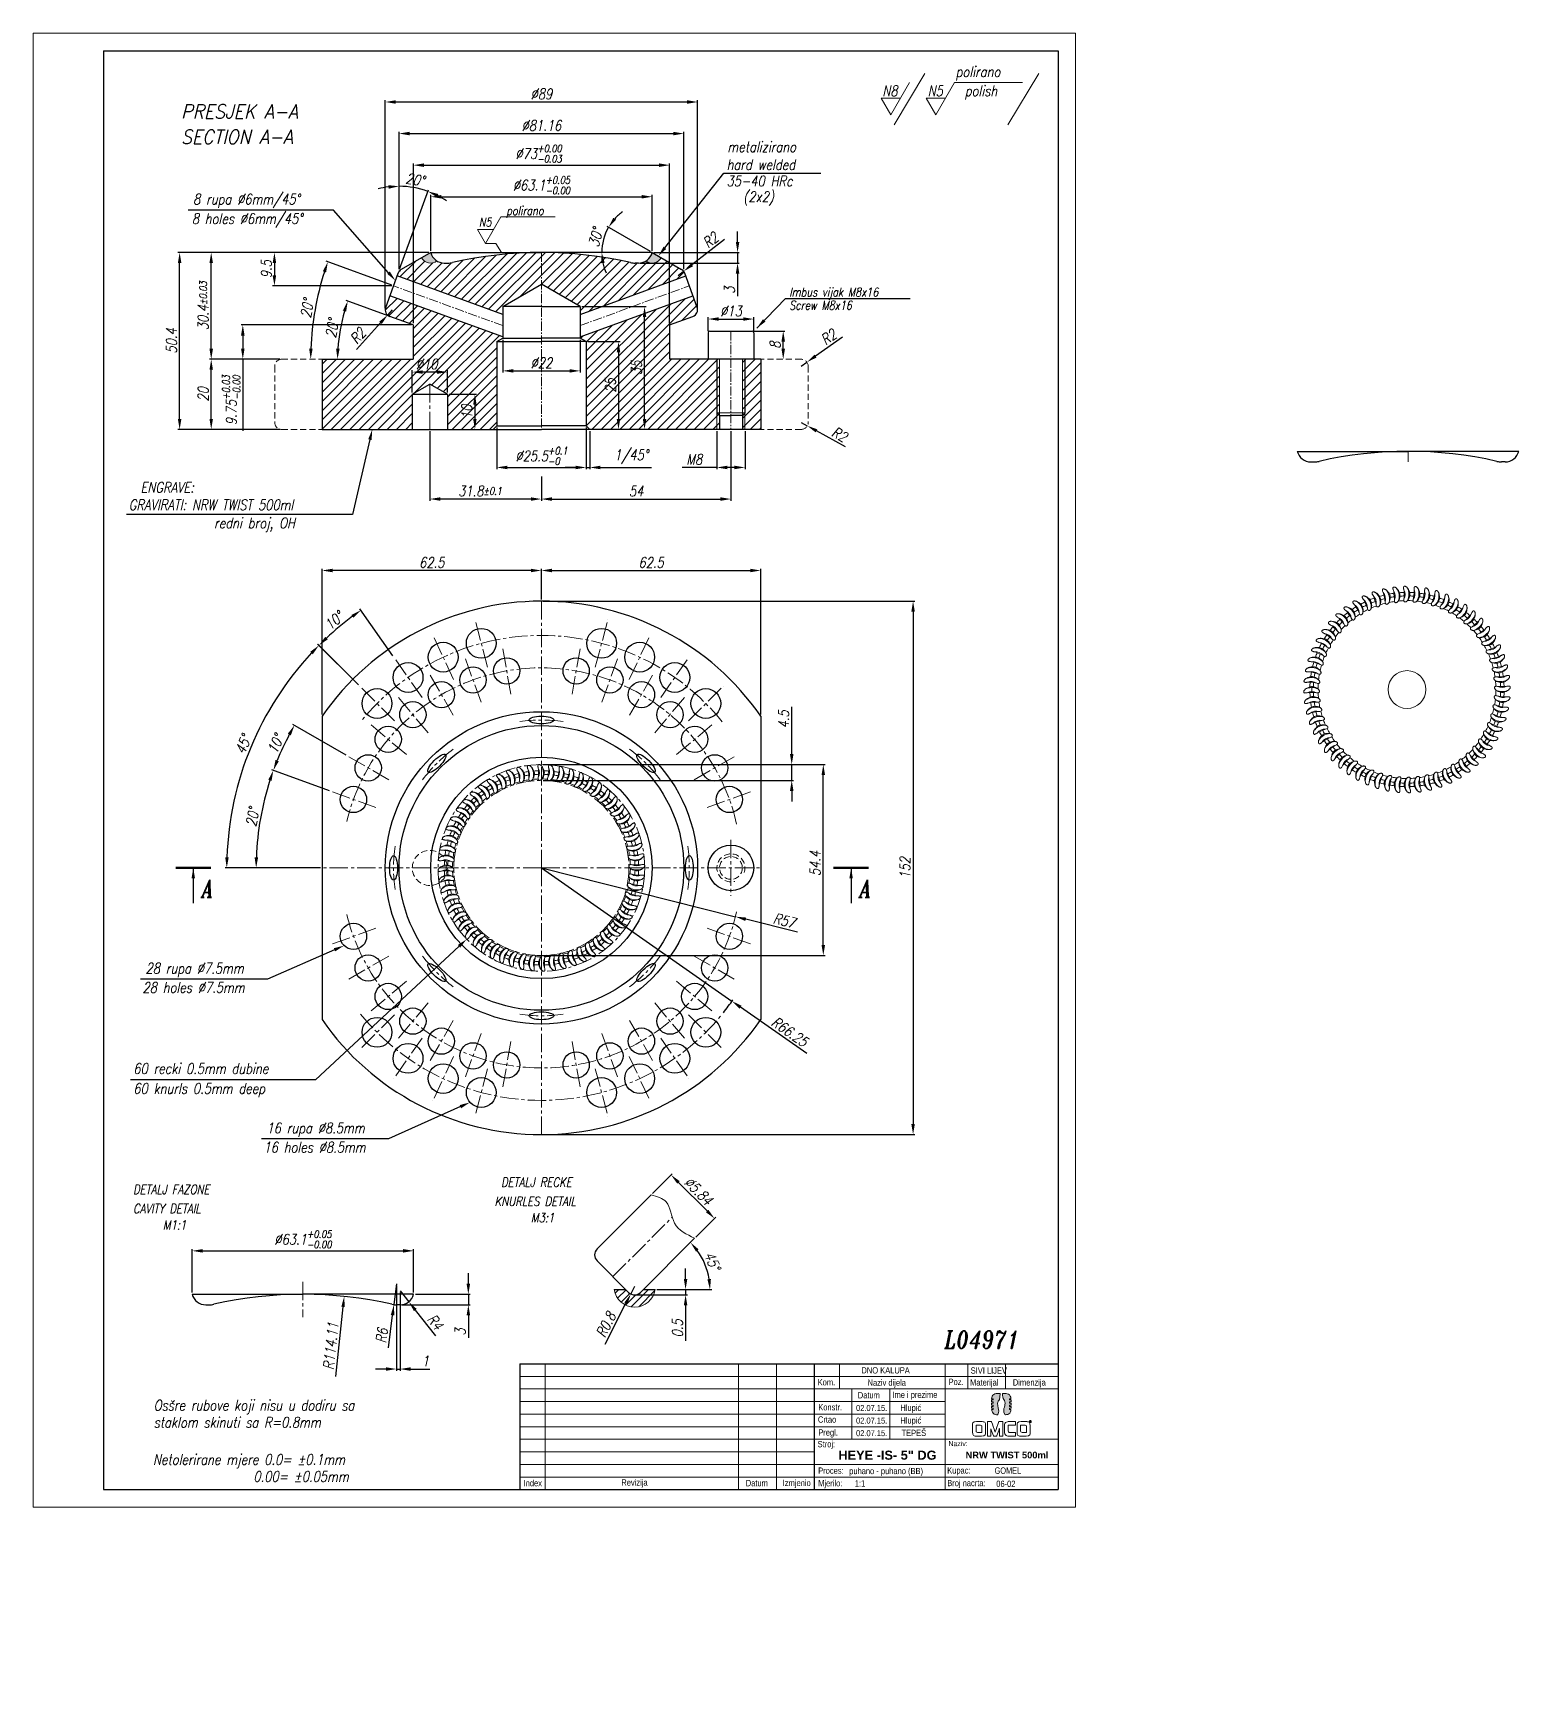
# Model space of a CAD drawing. Extents: x 89 to 512, y -33 to 440.
import ezdxf
from ezdxf import colors
from ezdxf.entities.mleader import LeaderData, LeaderLine
from ezdxf.math import Vec2, Vec3

# ---------------------------------------------------------------- set-up
doc = ezdxf.new("R2010")
doc.units = 0
doc.header["$LTSCALE"] = 7
doc.header["$MEASUREMENT"] = 0
doc.linetypes.add('CENTER2', pattern=[1.125, 0.75, -0.125, 0.125, -0.125])
doc.linetypes.add('HIDDEN', pattern=[0.375, 0.25, -0.125])
doc.layers.get('0').update_dxf_attribs({"linetype": 'CONTINUOUS', "lineweight": 15})
for name, color, linetype, lineweight in [('1', 1, 'CENTER2', 15), ('2', 2, 'HIDDEN', 15), ('3', 3, 'CONTINUOUS', 30), ('4', 5, 'CONTINUOUS', 50), ('8', 252, 'CONTINUOUS', 15), ('ENGLISH', 252, 'CONTINUOUS', 18)]:
    doc.layers.add(name, color=color, linetype=linetype, lineweight=lineweight)
doc.styles.add('ITALICT', font='ITALICT.shx', dxfattribs={"width": 0.8, "height": 3})
doc.styles.get("Standard").update_dxf_attribs({"font": 'isocp.shx', "height": 3})
doc.styles.add('style2', font='swissc.ttf')
doc.dimstyles.get("Standard").update_dxf_attribs({"dimtxt": 3, "dimasz": 3, "dimexe": 0.5, "dimexo": 0.5, "dimgap": 0.8, "dimtad": 1, "dimdsep": 46, "dimtxsty": 'ITALICT', "dimcen": 0.09, "dimazin": 2, "dimtfac": 1, "dimtmove": 0, "dimatfit": 3, "dimfxl": 1, "dimtolj": 1, "dimtzin": 0, "dimarcsym": 0})

msp = doc.modelspace()

# ---------------------------------------------------------------- texts
at = {"linetype": 'Continuous', "style": 'ITALICT', "width": 0.9}
msp.add_text('PRESJEK A-A', height=4, dxfattribs=at).set_placement((131.152, 415.766))
at = {"style": 'ITALICT', "width": 0.8}
for s, height, p in [('metalizirano', 3, (286.814, 406.181)), ('35-40 HRc', 3, (286.542, 396.443)), ('8 rupa %%C6mm/45%%D', 3, (134.56, 391.239)), ('(2x2)', 3, (291.333, 391.947)), ('polirano', 2.5, (223.801, 388.227)), ('N5', 2.5, (215.961, 384.968)), ('Imbus vijak M8x16', 2.5, (304.429, 365.027)), ('GRAVIRATI: NRW TWIST 500ml ', 3, (116.243, 304.148)), ('redni broj, OH', 3, (140.559, 298.99)), ('A', 5, (137.064, 193.8)), ('A', 5, (324.497, 193.8)), ('28 rupa %%C7.5mm', 3, (121.011, 172.102)), ('60 recki 0.5mm dubine', 3, (117.533, 143.519)), ('16 rupa %%C8.5mm', 3, (155.481, 126.592)), ('DETALJ RECKE', 2.625, (222.309, 111.324)), ('DETALJ FAZONE', 2.625, (117.457, 109.263)), ('M1:1', 2.625, (125.99, 99.147)), ('M3:1', 2.625, (230.842, 101.207)), ('L04971', 5, (348.606, 65.289)), ('Osšre rubove koji nisu u dodiru sa', 3, (123.334, 47.585)), ('staklom skinuti sa R=0.8mm', 3, (123.334, 42.727)), ('Netolerirane mjere 0.0= %%p0.1mm', 3, (123.133, 32.125)), ('                0.00= %%p0.05mm', 3, (123.133, 27.267))]:
    msp.add_text(s, height=height, dxfattribs=at).set_placement(p)
at = {"style": 'style2'}
for s, height, p in [('DNO KALUPA', 1.7938, (324.985, 58.137)), ('SIVI LIJEV', 1.7938, (356.112, 58.083)), ('Kom.', 1.7938, (312.514, 54.742)), ('Datum', 1.7938, (323.951, 51.058)), ('Naziv dijela', 1.79382, (326.741, 54.634)), ('Ime i prezime', 1.79382, (333.798, 51.193)), ('Poz.', 1.7938, (349.821, 54.847)), ('Materijal', 1.7938, (355.939, 54.687)), ('Dimenzija', 1.7938, (368.129, 54.691)), ('Konstr.', 1.7938, (312.687, 47.624)), ('02.07.15.', 1.7, (323.456, 47.459)), ('Hlupić', 1.7938, (336.084, 47.459)), ('Crtao', 1.7938, (312.592, 44.121)), ('02.07.15.', 1.7, (323.456, 43.871)), ('Hlupić', 1.7938, (336.084, 43.871)), ('Stroj:', 1.7938, (312.492, 37.119)), ('Pregl.', 1.7938, (312.687, 40.426)), ('02.07.15.', 1.7, (323.456, 40.284)), ('TEPEŠ', 1.7938, (336.42, 40.302)), ('Naziv:', 1.4351, (349.803, 37.426)), ('Proces:', 1.7938, (312.666, 29.557)), ('puhano - puhano (BB)', 1.79382, (321.495, 29.454)), ('Kupac:', 1.7938, (349.423, 29.618)), ('GOMEL', 1.8268, (362.93, 29.546)), ('Index', 1.7938, (228.725, 26)), ('Revizija', 1.7938, (256.572, 26.177)), ('Datum', 1.7938, (292.035, 26.013)), ('Izmjenio', 1.7938, (302.563, 26.054)), ('Mjerilo:', 1.7938, (312.666, 25.969)), ('1:1', 1.7938, (323.087, 25.914)), ('Broj nacrta:', 1.79382, (349.432, 26.028)), ('06-02', 1.7938, (363.4, 25.801))]:
    msp.add_text(s, height=height, dxfattribs=at).set_placement(p)
at = {"attachment_point": 1}
for s, insert, char_height, width in [('{\\fArial|b1|i0|c238|p34;HEYE -IS- 5" DG}', (318.426, 36.162), 2.6, 34.9557), ('{\\fArial|b1|i0|c238|p34;NRW TWIST 500ml}', (354.653, 35.847), 1.9, 34.36193)]:
    msp.add_mtext(s, dxfattribs=dict(at, insert=insert, char_height=char_height, width=width))
at = {"layer": '8', "style": 'ITALICT', "width": 0.8}
msp.add_text('Screw M8x16', height=2.5, dxfattribs=at).set_placement((304.429, 361.259))
at = {"layer": 'ENGLISH', "linetype": 'Continuous', "style": 'ITALICT', "width": 0.9}
msp.add_text('SECTION A-A', height=4, dxfattribs=at).set_placement((131.152, 408.485))
at = {"layer": 'ENGLISH', "style": 'ITALICT', "width": 0.8}
for s, height, p in [('hard welded', 3, (286.565, 401.092)), ('8 holes %%C6mm/45%%D', 3, (134.198, 385.713)), ('ENGRAVE:', 3, (119.597, 309.15)), ('28 holes %%C7.5mm', 3, (120.15, 166.611)), ('60 knurls 0.5mm deep', 3, (117.533, 137.835)), ('16 holes %%C8.5mm', 3, (154.621, 121.101)), ('CAVITY DETAIL', 2.625, (117.457, 103.808)), ('KNURLES DETAIL', 2.625, (220.489, 105.869))]:
    msp.add_text(s, height=height, dxfattribs=at).set_placement(p)

# ---------------------------------------------------------------- blocks, each defined once
blk = doc.blocks.new('*D12')
at = {"color": 0, "lineweight": -2, "transparency": 16777216}
for p, q in [((193.23, 372.84), (193.23, 411.94)), ((274.39, 372.84), (274.39, 411.94)), ((196.23, 411.44), (271.39, 411.44))]:
    blk.add_line(p, q, dxfattribs=at)
at = {"color": 0, "transparency": 16777216}
for points in [[(196.23, 411.94), (196.23, 410.94), (193.23, 411.44)], [(271.39, 411.94), (271.39, 410.94), (274.39, 411.44)]]:
    blk.add_solid(points, dxfattribs=at)
at = {"color": 0, "transparency": 16777216, "insert": (233.81, 413.74), "char_height": 3, "attachment_point": 5, "style": 'ITALICT'}
blk.add_mtext('\\A1;%%c81.16', dxfattribs=at)
blk = doc.blocks.new('*D13')
at = {"color": 0, "lineweight": -2, "transparency": 16777216}
for p, q in [((189.31, 361.71), (189.31, 420.94)), ((192.31, 420.44), (275.31, 420.44)), ((278.31, 361.71), (278.31, 420.94))]:
    blk.add_line(p, q, dxfattribs=at)
at = {"color": 0, "transparency": 16777216}
for points in [[(192.31, 420.94), (192.31, 419.94), (189.31, 420.44)], [(275.31, 420.94), (275.31, 419.94), (278.31, 420.44)]]:
    blk.add_solid(points, dxfattribs=at)
at = {"color": 0, "transparency": 16777216, "insert": (233.81, 422.74), "char_height": 3, "attachment_point": 5, "style": 'ITALICT'}
blk.add_mtext('\\A1;%%c89', dxfattribs=at)
blk = doc.blocks.new('*D14')
at = {"color": 0, "lineweight": -2, "transparency": 16777216}
for p, q in [((197.31, 357.4), (197.31, 402.94)), ((200.31, 402.44), (267.31, 402.44)), ((270.31, 357.4), (270.31, 402.94))]:
    blk.add_line(p, q, dxfattribs=at)
at = {"color": 0, "transparency": 16777216}
for points in [[(200.31, 402.94), (200.31, 401.94), (197.31, 402.44)], [(267.31, 402.94), (267.31, 401.94), (270.31, 402.44)]]:
    blk.add_solid(points, dxfattribs=at)
at = {"color": 0, "transparency": 16777216, "insert": (232.99, 405.72), "char_height": 3, "attachment_point": 5, "style": 'ITALICT'}
blk.add_mtext('\\A1;%%c73{}{\\H0.71x;\\C3;\\S+0.00^ -0.03;}', dxfattribs=at)
blk = doc.blocks.new('*D15')
at = {"color": 0, "lineweight": -2, "transparency": 16777216}
for p, q in [((201.76, 377.55), (157.22, 377.55)), ((157.72, 374.55), (157.72, 371.05)), ((191.17, 368.05), (157.22, 368.05))]:
    blk.add_line(p, q, dxfattribs=at)
at = {"color": 0, "transparency": 16777216}
for points in [[(157.22, 374.55), (158.22, 374.55), (157.72, 377.55)], [(157.22, 371.05), (158.22, 371.05), (157.72, 368.05)]]:
    blk.add_solid(points, dxfattribs=at)
at = {"color": 0, "transparency": 16777216, "insert": (155.42, 372.8), "char_height": 3, "attachment_point": 5, "rotation": 90, "style": 'ITALICT'}
blk.add_mtext('\\A1;9.5', dxfattribs=at)
blk = doc.blocks.new('*D4')
at = {"color": 0, "lineweight": -2, "transparency": 16777216}
for p, q in [((202.26, 378.05), (202.26, 393.94)), ((205.26, 393.44), (262.36, 393.44)), ((265.36, 378.05), (265.36, 393.94))]:
    blk.add_line(p, q, dxfattribs=at)
at = {"color": 0, "transparency": 16777216}
for points in [[(205.26, 393.94), (205.26, 392.94), (202.26, 393.44)], [(262.36, 393.94), (262.36, 392.94), (265.36, 393.44)]]:
    blk.add_solid(points, dxfattribs=at)
at = {"color": 0, "transparency": 16777216, "insert": (233.81, 396.72), "char_height": 3, "attachment_point": 5, "style": 'ITALICT'}
blk.add_mtext('\\A1;%%c63.1{}{\\H0.71x;\\C3;\\S+0.05^ -0.00;}', dxfattribs=at)
blk = doc.blocks.new('*D5')
at = {"color": 0, "lineweight": -2, "transparency": 16777216}
for p, q in [((196.81, 356.9), (148.22, 356.9)), ((148.72, 353.9), (148.72, 350.15)), ((159.31, 347.15), (148.22, 347.15)), ((148.72, 347.15), (148.72, 326.73))]:
    blk.add_line(p, q, dxfattribs=at)
at = {"color": 0, "transparency": 16777216}
for points in [[(148.22, 353.9), (149.22, 353.9), (148.72, 356.9)], [(148.22, 350.15), (149.22, 350.15), (148.72, 347.15)]]:
    blk.add_solid(points, dxfattribs=at)
at = {"color": 0, "transparency": 16777216, "insert": (145.44, 335.44), "char_height": 3, "attachment_point": 5, "rotation": 90, "style": 'ITALICT'}
blk.add_mtext('\\A1;9.75{}{\\H0.71x;\\C3;\\S+0.03^ -0.00;}', dxfattribs=at)
blk = doc.blocks.new('*D6')
at = {"color": 0, "lineweight": -2, "transparency": 16777216}
for p, q in [((159.31, 347.15), (139.22, 347.15)), ((139.72, 330.15), (139.72, 344.15)), ((159.31, 327.15), (139.22, 327.15))]:
    blk.add_line(p, q, dxfattribs=at)
at = {"color": 0, "transparency": 16777216}
for points in [[(139.22, 344.15), (140.22, 344.15), (139.72, 347.15)], [(139.22, 330.15), (140.22, 330.15), (139.72, 327.15)]]:
    blk.add_solid(points, dxfattribs=at)
at = {"color": 0, "transparency": 16777216, "insert": (137.42, 337.15), "char_height": 3, "attachment_point": 5, "rotation": 90, "style": 'ITALICT'}
blk.add_mtext('\\A1;20', dxfattribs=at)
blk = doc.blocks.new('*D7')
at = {"color": 0, "lineweight": -2, "transparency": 16777216}
for p, q in [((158.68, 377.55), (139.22, 377.55)), ((139.72, 350.15), (139.72, 374.55)), ((159.31, 347.15), (139.22, 347.15))]:
    blk.add_line(p, q, dxfattribs=at)
at = {"color": 0, "transparency": 16777216}
for points in [[(139.22, 374.55), (140.22, 374.55), (139.72, 377.55)], [(139.22, 350.15), (140.22, 350.15), (139.72, 347.15)]]:
    blk.add_solid(points, dxfattribs=at)
at = {"color": 0, "transparency": 16777216, "insert": (137.42, 362.35), "char_height": 3, "attachment_point": 5, "rotation": 90, "style": 'ITALICT'}
blk.add_mtext('\\A1;30.4{}{\\H0.71x;\\C3;%%p0.03}', dxfattribs=at)
blk = doc.blocks.new('*D8')
at = {"color": 0, "lineweight": -2, "transparency": 16777216}
for p, q in [((201.76, 377.55), (130.22, 377.55)), ((130.72, 330.15), (130.72, 374.55)), ((159.31, 327.15), (130.22, 327.15))]:
    blk.add_line(p, q, dxfattribs=at)
at = {"color": 0, "transparency": 16777216}
for points in [[(130.22, 374.55), (131.22, 374.55), (130.72, 377.55)], [(130.22, 330.15), (131.22, 330.15), (130.72, 327.15)]]:
    blk.add_solid(points, dxfattribs=at)
at = {"color": 0, "transparency": 16777216, "insert": (128.42, 352.35), "char_height": 3, "attachment_point": 5, "rotation": 90, "style": 'ITALICT'}
blk.add_mtext('\\A1;50.4', dxfattribs=at)
blk = doc.blocks.new('*D9')
at = {"color": 0, "lineweight": -2, "transparency": 16777216}
for p, q in [((289.69, 380.55), (289.69, 383.55)), ((261.98, 374.55), (290.19, 374.55)), ((265.86, 377.55), (290.19, 377.55)), ((289.69, 377.55), (289.69, 374.55)), ((289.69, 371.55), (289.69, 365.12))]:
    blk.add_line(p, q, dxfattribs=at)
at = {"color": 0, "transparency": 16777216}
for points in [[(289.19, 380.55), (290.19, 380.55), (289.69, 377.55)], [(289.19, 371.55), (290.19, 371.55), (289.69, 374.55)]]:
    blk.add_solid(points, dxfattribs=at)
at = {"color": 0, "transparency": 16777216, "insert": (287.39, 366.84), "char_height": 3, "attachment_point": 5, "rotation": 90, "style": 'ITALICT'}
blk.add_mtext('\\A1;3', dxfattribs=at)
blk = doc.blocks.new('*D10')
at = {"color": 0, "lineweight": -2, "transparency": 16777216}
for p, q in [((234.31, 231.65), (314.62, 231.65)), ((314.12, 180.25), (314.12, 228.65)), ((234.31, 177.25), (314.62, 177.25))]:
    blk.add_line(p, q, dxfattribs=at)
at = {"color": 0, "transparency": 16777216}
for points in [[(313.62, 228.65), (314.62, 228.65), (314.12, 231.65)], [(313.62, 180.25), (314.62, 180.25), (314.12, 177.25)]]:
    blk.add_solid(points, dxfattribs=at)
at = {"color": 0, "transparency": 16777216, "insert": (311.82, 203.45), "char_height": 3, "attachment_point": 5, "rotation": 90, "style": 'ITALICT'}
blk.add_mtext('\\A1;54.4', dxfattribs=at)
blk = doc.blocks.new('*D11')
at = {"color": 0, "lineweight": -2, "transparency": 16777216}
for p, q in [((305.12, 234.65), (305.12, 248.11)), ((234.31, 231.65), (305.62, 231.65)), ((305.12, 227.15), (305.12, 231.65)), ((234.31, 227.15), (305.62, 227.15)), ((305.12, 224.15), (305.12, 221.15))]:
    blk.add_line(p, q, dxfattribs=at)
at = {"color": 0, "transparency": 16777216}
for points in [[(304.62, 234.65), (305.62, 234.65), (305.12, 231.65)], [(304.62, 224.15), (305.62, 224.15), (305.12, 227.15)]]:
    blk.add_solid(points, dxfattribs=at)
at = {"color": 0, "transparency": 16777216, "insert": (302.82, 244.51), "char_height": 3, "attachment_point": 5, "rotation": 90, "style": 'ITALICT'}
blk.add_mtext('\\A1;4.5', dxfattribs=at)
blk = doc.blocks.new('*D16')
at = {"color": 0, "lineweight": -2, "transparency": 16777216}
blk.add_line((190.15, 359.5), (178.15, 363.87), dxfattribs=at)
blk.add_arc((224.1, 347.15), 48.39, 163.5526, 176.4474, dxfattribs=at)
at = {"color": 0, "transparency": 16777216}
for points in [[(177.21, 361.01), (178.16, 360.7), (178.62, 363.7)], [(176.3, 350.13), (175.3, 350.16), (175.7, 347.15)]]:
    blk.add_solid(points, dxfattribs=at)
at = {"color": 0, "transparency": 16777216, "insert": (174.17, 355.95), "char_height": 3, "attachment_point": 5, "rotation": 80, "style": 'ITALICT'}
blk.add_mtext('\\A1;20°', dxfattribs=at)
blk = doc.blocks.new('*D17')
at = {"color": 0, "lineweight": -2, "transparency": 16777216}
for p, q in [((191.31, 361.21), (189.97, 359.73)), ((181.08, 349.89), (187.96, 357.5))]:
    blk.add_line(p, q, dxfattribs=at)
at = {"color": 0, "transparency": 16777216}
blk.add_solid([(187.58, 357.84), (188.33, 357.17), (189.97, 359.73)], dxfattribs=at)
at = {"color": 0, "transparency": 16777216, "insert": (181.51, 353.8), "char_height": 3, "attachment_point": 5, "rotation": 47.9094, "style": 'ITALICT'}
blk.add_mtext('\\A1;R2', dxfattribs=at)
blk = doc.blocks.new('*D18')
at = {"color": 0, "lineweight": -2, "transparency": 16777216}
blk.add_line((191.2, 368.22), (172.48, 375.04), dxfattribs=at)
blk.add_arc((249.09, 347.15), 81.03, 162.1214, 177.8786, dxfattribs=at)
at = {"color": 0, "transparency": 16777216}
for points in [[(171.5, 372.19), (172.45, 371.86), (172.95, 374.86)], [(168.62, 350.14), (167.62, 350.16), (168.06, 347.15)]]:
    blk.add_solid(points, dxfattribs=at)
at = {"color": 0, "transparency": 16777216, "insert": (167.03, 361.62), "char_height": 3, "attachment_point": 5, "rotation": 80, "style": 'ITALICT'}
blk.add_mtext('\\A1;20°', dxfattribs=at)
blk = doc.blocks.new('*D19')
at = {"color": 0, "lineweight": -2, "transparency": 16777216}
for p, q in [((134.3, 81.2), (134.3, 93.58)), ((137.3, 93.08), (194.4, 93.08)), ((197.4, 81.2), (197.4, 93.58))]:
    blk.add_line(p, q, dxfattribs=at)
at = {"color": 0, "transparency": 16777216}
for points in [[(137.3, 93.58), (137.3, 92.58), (134.3, 93.08)], [(194.4, 93.58), (194.4, 92.58), (197.4, 93.08)]]:
    blk.add_solid(points, dxfattribs=at)
at = {"color": 0, "transparency": 16777216, "insert": (165.85, 96.37), "char_height": 3, "attachment_point": 5, "style": 'ITALICT'}
blk.add_mtext('\\A1;%%c63.1{}{\\H0.71x;\\C3;\\S+0.05^ -0.00;}', dxfattribs=at)
blk = doc.blocks.new('*D21')
at = {"color": 0, "lineweight": -2, "transparency": 16777216}
for p, q in [((192.52, 83.2), (192.52, 58.9)), ((193.52, 81.2), (193.52, 58.9)), ((189.52, 59.4), (186.52, 59.4)), ((192.52, 59.4), (193.52, 59.4)), ((196.52, 59.4), (202.04, 59.4))]:
    blk.add_line(p, q, dxfattribs=at)
at = {"color": 0, "transparency": 16777216}
for points in [[(189.52, 59.9), (189.52, 58.9), (192.52, 59.4)], [(196.52, 59.9), (196.52, 58.9), (193.52, 59.4)]]:
    blk.add_solid(points, dxfattribs=at)
at = {"color": 0, "transparency": 16777216, "insert": (200.78, 61.7), "char_height": 3, "attachment_point": 5, "style": 'ITALICT'}
blk.add_mtext('\\A1;1', dxfattribs=at)
blk = doc.blocks.new('*D22')
at = {"color": 0, "lineweight": -2, "transparency": 16777216}
for p, q in [((212.98, 83.7), (212.98, 86.7)), ((197.9, 80.7), (213.48, 80.7)), ((212.98, 80.7), (212.98, 77.7)), ((194.02, 77.7), (213.48, 77.7)), ((212.98, 74.7), (212.98, 68.27))]:
    blk.add_line(p, q, dxfattribs=at)
at = {"color": 0, "transparency": 16777216}
for points in [[(212.48, 83.7), (213.48, 83.7), (212.98, 80.7)], [(212.48, 74.7), (213.48, 74.7), (212.98, 77.7)]]:
    blk.add_solid(points, dxfattribs=at)
at = {"color": 0, "transparency": 16777216, "insert": (210.68, 69.98), "char_height": 3, "attachment_point": 5, "rotation": 90, "style": 'ITALICT'}
blk.add_mtext('\\A1;3', dxfattribs=at)
blk = doc.blocks.new('*D24')
at = {"color": 0, "lineweight": -2, "transparency": 16777216}
blk.add_line((264.92, 377.8), (252.5, 384.98), dxfattribs=at)
for start, end in [(126.0011, 138.0005), (150, 180), (191.9995, 203.9989)]:
    blk.add_arc((265.36, 377.55), 14.35, start, end, dxfattribs=at)
at = {"color": 0, "transparency": 16777216}
for points in [[(255.1, 386.86), (254.29, 387.45), (252.93, 384.73)], [(250.82, 374.51), (251.82, 374.62), (251.01, 377.55)]]:
    blk.add_solid(points, dxfattribs=at)
at = {"color": 0, "transparency": 16777216, "insert": (249.27, 381.86), "char_height": 3, "attachment_point": 5, "rotation": 75, "style": 'ITALICT'}
blk.add_mtext('\\A1;30°', dxfattribs=at)
blk = doc.blocks.new('*D25')
at = {"color": 0, "lineweight": -2, "transparency": 16777216}
for p, q in [((285.93, 381.22), (276.7, 374.04)), ((272.76, 370.97), (274.33, 372.2))]:
    blk.add_line(p, q, dxfattribs=at)
at = {"color": 0, "transparency": 16777216}
blk.add_solid([(276.39, 374.44), (277.01, 373.65), (274.33, 372.2)], dxfattribs=at)
at = {"color": 0, "transparency": 16777216, "insert": (281.99, 381.07), "char_height": 3, "attachment_point": 5, "rotation": 37.8993, "style": 'ITALICT'}
blk.add_mtext('\\A1;R2', dxfattribs=at)
blk = doc.blocks.new('*D30')
at = {"color": 0, "lineweight": -2, "transparency": 16777216}
for p, q in [((319.59, 353.43), (311.9, 348.03)), ((307.81, 345.15), (309.44, 346.3))]:
    blk.add_line(p, q, dxfattribs=at)
at = {"color": 0, "transparency": 16777216}
blk.add_solid([(311.61, 348.44), (312.19, 347.62), (309.44, 346.3)], dxfattribs=at)
at = {"color": 0, "transparency": 16777216, "insert": (315.65, 353.47), "char_height": 3, "attachment_point": 5, "rotation": 35.1086, "style": 'ITALICT'}
blk.add_mtext('\\A1;R2', dxfattribs=at)
blk = doc.blocks.new('*D31')
at = {"color": 0, "lineweight": -2, "transparency": 16777216}
for p, q in [((307.81, 329.15), (309.56, 328.18)), ((320.4, 322.17), (312.18, 326.73))]:
    blk.add_line(p, q, dxfattribs=at)
at = {"color": 0, "transparency": 16777216}
blk.add_solid([(312.42, 327.16), (311.94, 326.29), (309.56, 328.18)], dxfattribs=at)
at = {"color": 0, "transparency": 16777216, "insert": (318.72, 325.73), "char_height": 3, "attachment_point": 5, "rotation": 330.9977, "style": 'ITALICT'}
blk.add_mtext('\\A1;R2', dxfattribs=at)
blk = doc.blocks.new('*D32')
at = {"color": 0, "lineweight": -2, "transparency": 16777216}
for p, q in [((202.01, 326.65), (202.01, 306.8)), ((233.81, 313.75), (233.81, 306.8)), ((230.81, 307.3), (205.01, 307.3))]:
    blk.add_line(p, q, dxfattribs=at)
at = {"color": 0, "transparency": 16777216}
for points in [[(205.01, 307.8), (205.01, 306.8), (202.01, 307.3)], [(230.81, 307.8), (230.81, 306.8), (233.81, 307.3)]]:
    blk.add_solid(points, dxfattribs=at)
at = {"color": 0, "transparency": 16777216, "insert": (216.31, 309.6), "char_height": 3, "attachment_point": 5, "style": 'ITALICT'}
blk.add_mtext('\\A1;31.8{}{\\H0.71x;\\C3;%%p0.1}', dxfattribs=at)
blk = doc.blocks.new('*D33')
at = {"color": 0, "lineweight": -2, "transparency": 16777216}
for p, q in [((207.51, 337.15), (215.35, 337.15)), ((214.85, 334.15), (214.85, 330.15))]:
    blk.add_line(p, q, dxfattribs=at)
at = {"color": 0, "transparency": 16777216}
for points in [[(214.35, 334.15), (215.35, 334.15), (214.85, 337.15)], [(214.35, 330.15), (215.35, 330.15), (214.85, 327.15)]]:
    blk.add_solid(points, dxfattribs=at)
at = {"color": 0, "transparency": 16777216, "insert": (212.55, 332.15), "char_height": 3, "attachment_point": 5, "rotation": 90, "style": 'ITALICT'}
blk.add_mtext('\\A1;10', dxfattribs=at)
blk = doc.blocks.new('*D34')
at = {"color": 0, "lineweight": -2, "transparency": 16777216}
for p, q in [((197.01, 337.65), (197.01, 343.98)), ((204.01, 343.48), (200.01, 343.48)), ((207.01, 337.65), (207.01, 343.98))]:
    blk.add_line(p, q, dxfattribs=at)
at = {"color": 0, "transparency": 16777216}
for points in [[(200.01, 343.98), (200.01, 342.98), (197.01, 343.48)], [(204.01, 343.98), (204.01, 342.98), (207.01, 343.48)]]:
    blk.add_solid(points, dxfattribs=at)
at = {"color": 0, "transparency": 16777216, "insert": (201.13, 345.78), "char_height": 3, "attachment_point": 5, "style": 'ITALICT'}
blk.add_mtext('\\A1;%%c10', dxfattribs=at)
blk = doc.blocks.new('*D35')
at = {"color": 0, "lineweight": -2, "transparency": 16777216}
for p, q in [((281.31, 355.15), (281.31, 359.09)), ((284.31, 358.59), (291.31, 358.59)), ((294.31, 355.15), (294.31, 359.09))]:
    blk.add_line(p, q, dxfattribs=at)
at = {"color": 0, "transparency": 16777216}
for points in [[(284.31, 359.09), (284.31, 358.09), (281.31, 358.59)], [(291.31, 359.09), (291.31, 358.09), (294.31, 358.59)]]:
    blk.add_solid(points, dxfattribs=at)
at = {"color": 0, "transparency": 16777216, "insert": (287.81, 360.89), "char_height": 3, "attachment_point": 5, "style": 'ITALICT'}
blk.add_mtext('\\A1;%%c13', dxfattribs=at)
blk = doc.blocks.new('*D36')
at = {"color": 0, "lineweight": -2, "transparency": 16777216}
for p, q in [((283.81, 326.65), (283.81, 315.8)), ((291.81, 326.65), (291.81, 315.8)), ((283.81, 316.3), (273.95, 316.3)), ((288.81, 316.3), (286.81, 316.3))]:
    blk.add_line(p, q, dxfattribs=at)
at = {"color": 0, "transparency": 16777216}
for points in [[(286.81, 316.8), (286.81, 315.8), (283.81, 316.3)], [(288.81, 316.8), (288.81, 315.8), (291.81, 316.3)]]:
    blk.add_solid(points, dxfattribs=at)
at = {"color": 0, "transparency": 16777216, "insert": (277.38, 318.6), "char_height": 3, "attachment_point": 5, "style": 'ITALICT'}
blk.add_mtext('\\A1;M8', dxfattribs=at)
blk = doc.blocks.new('*D37')
at = {"color": 0, "lineweight": -2, "transparency": 16777216}
for p, q in [((294.31, 355.15), (303.2, 355.15)), ((302.7, 350.15), (302.7, 352.15))]:
    blk.add_line(p, q, dxfattribs=at)
at = {"color": 0, "transparency": 16777216}
for points in [[(302.2, 352.15), (303.2, 352.15), (302.7, 355.15)], [(302.2, 350.15), (303.2, 350.15), (302.7, 347.15)]]:
    blk.add_solid(points, dxfattribs=at)
at = {"color": 0, "transparency": 16777216, "insert": (300.4, 351.15), "char_height": 3, "attachment_point": 5, "rotation": 90, "style": 'ITALICT'}
blk.add_mtext('\\A1;8', dxfattribs=at)
blk = doc.blocks.new('*D38')
at = {"color": 0, "lineweight": -2, "transparency": 16777216}
for p, q in [((287.81, 326.65), (287.81, 306.8)), ((233.81, 313.75), (233.81, 306.8)), ((236.81, 307.3), (284.81, 307.3))]:
    blk.add_line(p, q, dxfattribs=at)
at = {"color": 0, "transparency": 16777216}
for points in [[(236.81, 307.8), (236.81, 306.8), (233.81, 307.3)], [(284.81, 307.8), (284.81, 306.8), (287.81, 307.3)]]:
    blk.add_solid(points, dxfattribs=at)
at = {"color": 0, "transparency": 16777216, "insert": (260.81, 309.6), "char_height": 3, "attachment_point": 5, "style": 'ITALICT'}
blk.add_mtext('\\A1;54', dxfattribs=at)
blk = doc.blocks.new('*D39')
at = {"color": 0, "lineweight": -2, "transparency": 16777216}
for p, q in [((222.81, 352.66), (222.81, 343.32)), ((244.81, 352.66), (244.81, 343.32)), ((225.81, 343.82), (241.81, 343.82))]:
    blk.add_line(p, q, dxfattribs=at)
at = {"color": 0, "transparency": 16777216}
for points in [[(225.81, 344.32), (225.81, 343.32), (222.81, 343.82)], [(241.81, 344.32), (241.81, 343.32), (244.81, 343.82)]]:
    blk.add_solid(points, dxfattribs=at)
at = {"color": 0, "transparency": 16777216, "insert": (233.81, 346.12), "char_height": 3, "attachment_point": 5, "style": 'ITALICT'}
blk.add_mtext('\\A1;%%c22', dxfattribs=at)
blk = doc.blocks.new('*D40')
at = {"color": 0, "lineweight": -2, "transparency": 16777216}
for p, q in [((221.06, 327.65), (221.06, 315.8)), ((246.56, 327.65), (246.56, 315.8)), ((224.06, 316.3), (243.56, 316.3))]:
    blk.add_line(p, q, dxfattribs=at)
at = {"color": 0, "transparency": 16777216}
for points in [[(224.06, 316.8), (224.06, 315.8), (221.06, 316.3)], [(243.56, 316.8), (243.56, 315.8), (246.56, 316.3)]]:
    blk.add_solid(points, dxfattribs=at)
at = {"color": 0, "transparency": 16777216, "insert": (233.81, 319.58), "char_height": 3, "attachment_point": 5, "style": 'ITALICT'}
blk.add_mtext('\\A1;%%c25.5{}{\\H0.71x;\\C3;\\S+0.1^ -0;}', dxfattribs=at)
blk = doc.blocks.new('*D41')
at = {"color": 0, "lineweight": -2, "transparency": 16777216}
for p, q in [((247.56, 326.65), (247.56, 315.8)), ((243.56, 316.3), (240.56, 316.3)), ((246.56, 316.3), (247.56, 316.3)), ((250.56, 316.3), (265.21, 316.3))]:
    blk.add_line(p, q, dxfattribs=at)
at = {"color": 0, "transparency": 16777216}
for points in [[(243.56, 316.8), (243.56, 315.8), (246.56, 316.3)], [(250.56, 316.8), (250.56, 315.8), (247.56, 316.3)]]:
    blk.add_solid(points, dxfattribs=at)
at = {"color": 0, "transparency": 16777216, "insert": (259.39, 319.38), "char_height": 3, "attachment_point": 5, "style": 'ITALICT'}
blk.add_mtext('\\A1;1/45%%d', dxfattribs=at)
blk = doc.blocks.new('*D42')
at = {"color": 0, "lineweight": -2, "transparency": 16777216}
for p, q in [((245.31, 362.15), (263.69, 362.15)), ((263.19, 330.15), (263.19, 359.15))]:
    blk.add_line(p, q, dxfattribs=at)
at = {"color": 0, "transparency": 16777216}
for points in [[(262.69, 359.15), (263.69, 359.15), (263.19, 362.15)], [(262.69, 330.15), (263.69, 330.15), (263.19, 327.15)]]:
    blk.add_solid(points, dxfattribs=at)
at = {"color": 0, "transparency": 16777216, "insert": (260.89, 344.65), "char_height": 3, "attachment_point": 5, "rotation": 90, "style": 'ITALICT'}
blk.add_mtext('\\A1;35', dxfattribs=at)
blk = doc.blocks.new('*D43')
at = {"color": 0, "lineweight": -2, "transparency": 16777216}
for p, q in [((247.06, 352.15), (256.26, 352.15)), ((255.76, 349.15), (255.76, 330.15))]:
    blk.add_line(p, q, dxfattribs=at)
at = {"color": 0, "transparency": 16777216}
for points in [[(255.26, 349.15), (256.26, 349.15), (255.76, 352.15)], [(255.26, 330.15), (256.26, 330.15), (255.76, 327.15)]]:
    blk.add_solid(points, dxfattribs=at)
at = {"color": 0, "transparency": 16777216, "insert": (253.46, 339.65), "char_height": 3, "attachment_point": 5, "rotation": 90, "style": 'ITALICT'}
blk.add_mtext('\\A1;25', dxfattribs=at)
blk = doc.blocks.new('*D54')
at = {"color": 0, "lineweight": -2, "transparency": 16777216}
for p, q in [((234.31, 278.2), (340.2, 278.2)), ((339.7, 275.2), (339.7, 129.2)), ((234.31, 126.2), (340.2, 126.2))]:
    blk.add_line(p, q, dxfattribs=at)
at = {"color": 0, "transparency": 16777216}
for points in [[(339.2, 275.2), (340.2, 275.2), (339.7, 278.2)], [(339.2, 129.2), (340.2, 129.2), (339.7, 126.2)]]:
    blk.add_solid(points, dxfattribs=at)
at = {"color": 0, "transparency": 16777216, "insert": (337.4, 202.2), "char_height": 3, "attachment_point": 5, "rotation": 90, "style": 'ITALICT'}
blk.add_mtext('\\A1;152', dxfattribs=at)
blk = doc.blocks.new('*D55')
at = {"color": 0, "lineweight": -2, "transparency": 16777216}
for p, q in [((171.31, 245.94), (171.31, 287.44)), ((230.81, 286.94), (174.31, 286.94)), ((233.81, 278.7), (233.81, 287.44))]:
    blk.add_line(p, q, dxfattribs=at)
at = {"color": 0, "transparency": 16777216}
for points in [[(174.31, 287.44), (174.31, 286.44), (171.31, 286.94)], [(230.81, 287.44), (230.81, 286.44), (233.81, 286.94)]]:
    blk.add_solid(points, dxfattribs=at)
at = {"color": 0, "transparency": 16777216, "insert": (202.56, 289.24), "char_height": 3, "attachment_point": 5, "style": 'ITALICT'}
blk.add_mtext('\\A1;62.5', dxfattribs=at)
blk = doc.blocks.new('*D56')
at = {"color": 0, "lineweight": -2, "transparency": 16777216}
for p, q in [((233.81, 278.7), (233.81, 287.44)), ((236.81, 286.94), (293.31, 286.94)), ((296.31, 245.94), (296.31, 287.44))]:
    blk.add_line(p, q, dxfattribs=at)
at = {"color": 0, "transparency": 16777216}
for points in [[(236.81, 287.44), (236.81, 286.44), (233.81, 286.94)], [(293.31, 287.44), (293.31, 286.44), (296.31, 286.94)]]:
    blk.add_solid(points, dxfattribs=at)
at = {"color": 0, "transparency": 16777216, "insert": (265.06, 289.24), "char_height": 3, "attachment_point": 5, "style": 'ITALICT'}
blk.add_mtext('\\A1;62.5', dxfattribs=at)
blk = doc.blocks.new('*D57')
at = {"color": 0, "lineweight": -2, "transparency": 16777216}
for p, q in [((233.81, 202.2), (289.09, 188.3)), ((306.79, 183.85), (292, 187.57))]:
    blk.add_line(p, q, dxfattribs=at)
at = {"color": 0, "transparency": 16777216}
blk.add_solid([(292.12, 188.05), (291.87, 187.08), (289.09, 188.3)], dxfattribs=at)
at = {"color": 0, "transparency": 16777216, "insert": (303.03, 187.17), "char_height": 3, "attachment_point": 5, "rotation": 345.8882, "style": 'ITALICT'}
blk.add_mtext('\\A1;R57', dxfattribs=at)
blk = doc.blocks.new('*D58')
at = {"color": 0, "lineweight": -2, "transparency": 16777216}
for p, q in [((233.81, 202.2), (288.1, 164.23)), ((309.38, 149.35), (290.56, 162.51))]:
    blk.add_line(p, q, dxfattribs=at)
blk.add_arc((233.81, 202.2), 66.25, 321.4891, 325.4645, dxfattribs=at)
at = {"color": 0, "transparency": 16777216}
blk.add_solid([(290.84, 162.92), (290.27, 162.1), (288.1, 164.23)], dxfattribs=at)
at = {"color": 0, "transparency": 16777216, "insert": (304.56, 155.52), "char_height": 3, "attachment_point": 5, "rotation": 325.032, "style": 'ITALICT'}
blk.add_mtext('\\A1;R66.25', dxfattribs=at)
blk = doc.blocks.new('*D59')
at = {"color": 0, "lineweight": -2, "transparency": 16777216}
for p, q in [((178.17, 234.32), (162.99, 243.08)), ((173.43, 224.17), (156.97, 230.16))]:
    blk.add_line(p, q, dxfattribs=at)
blk.add_arc((233.81, 202.2), 81.27, 152.1152, 157.8848, dxfattribs=at)
at = {"color": 0, "transparency": 16777216}
for points in [[(161.54, 240.45), (162.41, 239.96), (163.43, 242.83)], [(158.98, 232.61), (158.05, 232.97), (157.44, 229.99)]]:
    blk.add_solid(points, dxfattribs=at)
at = {"color": 0, "transparency": 16777216, "insert": (158.07, 237.51), "char_height": 3, "attachment_point": 5, "rotation": 65, "style": 'ITALICT'}
blk.add_mtext('\\A1;10°', dxfattribs=at)
blk = doc.blocks.new('*D60')
at = {"color": 0, "lineweight": -2, "transparency": 16777216}
for p, q in [((173.43, 224.17), (156.95, 230.17)), ((170.81, 202.2), (152.02, 202.2))]:
    blk.add_line(p, q, dxfattribs=at)
blk.add_arc((233.81, 202.2), 81.29, 162.1147, 177.8853, dxfattribs=at)
at = {"color": 0, "transparency": 16777216}
for points in [[(155.98, 227.32), (156.92, 227), (157.42, 230)], [(153.08, 205.19), (152.08, 205.21), (152.52, 202.2)]]:
    blk.add_solid(points, dxfattribs=at)
at = {"color": 0, "transparency": 16777216, "insert": (151.49, 216.71), "char_height": 3, "attachment_point": 5, "rotation": 80, "style": 'ITALICT'}
blk.add_mtext('\\A1;20°', dxfattribs=at)
blk = doc.blocks.new('*D61')
at = {"color": 0, "lineweight": -2, "transparency": 16777216}
for p, q in [((181.66, 254.35), (170.05, 265.95)), ((170.81, 202.2), (143.65, 202.2))]:
    blk.add_line(p, q, dxfattribs=at)
blk.add_arc((233.81, 202.2), 89.66, 136.9171, 178.0829, dxfattribs=at)
at = {"color": 0, "transparency": 16777216}
for points in [[(167.96, 263.79), (168.68, 263.09), (170.41, 265.6)], [(144.7, 205.19), (143.7, 205.21), (144.15, 202.2)]]:
    blk.add_solid(points, dxfattribs=at)
at = {"color": 0, "transparency": 16777216, "insert": (148.85, 237.39), "char_height": 3, "attachment_point": 5, "rotation": 67.5, "style": 'ITALICT'}
blk.add_mtext('\\A1;45°', dxfattribs=at)
blk = doc.blocks.new('*D62')
at = {"color": 0, "lineweight": -2, "transparency": 16777216}
for p, q in [((191.51, 262.61), (182.1, 276.05)), ((181.66, 254.35), (170.06, 265.95))]:
    blk.add_line(p, q, dxfattribs=at)
blk.add_arc((233.81, 202.2), 89.66, 126.9173, 133.0827, dxfattribs=at)
at = {"color": 0, "transparency": 16777216}
for points in [[(179.66, 274.28), (180.25, 273.47), (182.38, 275.64)], [(172.92, 267.32), (172.22, 268.04), (170.41, 265.59)]]:
    blk.add_solid(points, dxfattribs=at)
at = {"color": 0, "transparency": 16777216, "insert": (174.7, 272.64), "char_height": 3, "attachment_point": 5, "rotation": 40, "style": 'ITALICT'}
blk.add_mtext('\\A1;10°', dxfattribs=at)
blk = doc.blocks.new('*D63')
at = {"color": 0, "linetype": 'ByBlock', "lineweight": -2, "transparency": 16777216}
for p, q in [((260.36, 82.94), (259.26, 80.8)), ((251.94, 66.51), (257.89, 78.13))]:
    blk.add_line(p, q, dxfattribs=at)
at = {"color": 0, "transparency": 16777216}
blk.add_solid([(257.45, 78.36), (258.34, 77.9), (259.26, 80.8)], dxfattribs=at)
at = {"color": 0, "transparency": 16777216, "insert": (252.18, 72.04), "char_height": 3, "attachment_point": 5, "rotation": 62.8566, "style": 'ITALICT'}
blk.add_mtext('\\A1;R0.8', dxfattribs=at)
blk = doc.blocks.new('*D64')
at = {"color": 0, "linetype": 'ByBlock', "lineweight": -2, "transparency": 16777216}
blk.add_line((266.7, 82.04), (282.34, 82.04), dxfattribs=at)
blk.add_arc((262.85, 82.04), 18.99, 9.0627, 35.9373, dxfattribs=at)
at = {"color": 0, "transparency": 16777216}
for points in [[(277.84, 92.86), (278.6, 93.5), (276.28, 95.46)], [(282.1, 85.07), (281.1, 84.99), (281.84, 82.04)]]:
    blk.add_solid(points, dxfattribs=at)
at = {"color": 0, "transparency": 16777216, "insert": (282.52, 90.18), "char_height": 3, "attachment_point": 5, "rotation": 292.5, "style": 'ITALICT'}
blk.add_mtext('\\A1;45°', dxfattribs=at)
blk = doc.blocks.new('*D65')
at = {"color": 0, "linetype": 'ByBlock', "lineweight": -2, "transparency": 16777216}
for p, q in [((265.42, 109.39), (271.09, 115.06)), ((272.86, 112.58), (281.01, 104.44)), ((277.81, 97), (283.48, 102.67))]:
    blk.add_line(p, q, dxfattribs=at)
at = {"color": 0, "transparency": 16777216}
for points in [[(273.21, 112.94), (272.51, 112.23), (270.74, 114.7)], [(281.36, 104.79), (280.65, 104.08), (283.13, 102.31)]]:
    blk.add_solid(points, dxfattribs=at)
at = {"color": 0, "transparency": 16777216, "insert": (278.56, 110.14), "char_height": 3, "attachment_point": 5, "rotation": 315, "style": 'ITALICT'}
blk.add_mtext('\\A1;%%c5.84', dxfattribs=at)
blk = doc.blocks.new('*D66')
at = {"color": 0, "lineweight": -2, "transparency": 16777216}
for p, q in [((274.88, 85.04), (274.88, 88.04)), ((260.86, 80.54), (275.38, 80.54)), ((266.7, 82.04), (275.38, 82.04)), ((274.88, 82.04), (274.88, 80.54)), ((274.88, 77.54), (274.88, 67.45))]:
    blk.add_line(p, q, dxfattribs=at)
at = {"color": 0, "transparency": 16777216}
for points in [[(274.38, 85.04), (275.38, 85.04), (274.88, 82.04)], [(274.38, 77.54), (275.38, 77.54), (274.88, 80.54)]]:
    blk.add_solid(points, dxfattribs=at)
at = {"color": 0, "transparency": 16777216, "insert": (272.58, 70.99), "char_height": 3, "attachment_point": 5, "rotation": 90, "style": 'ITALICT'}
blk.add_mtext('\\A1;0.5', dxfattribs=at)
blk = doc.blocks.new('A$C763A2DA8')
at = {"layer": '8', "ltscale": 0.025012}
for p, q in [((-12.01, 24.93), (-11.6, 24.02)), ((-12.01, 24.93), (-11.6, 24.02)), ((-9.34, 26.05), (-9.03, 25.1)), ((-9.34, 26.05), (-9.03, 25.1)), ((-6.36, 25.91), (-6.56, 26.89)), ((-6.36, 25.91), (-6.56, 26.89)), ((-3.61, 26.43), (-3.72, 27.43)), ((-3.61, 26.43), (-3.72, 27.43)), ((1.96, 26.6), (2.06, 27.6)), ((1.96, 26.6), (2.06, 27.6)), ((4.73, 26.25), (4.94, 27.23)), ((4.73, 26.25), (4.94, 27.23)), ((7.45, 25.62), (7.76, 26.57)), ((7.45, 25.62), (7.76, 26.57)), ((10.49, 25.61), (10.09, 24.7)), ((10.49, 25.61), (10.09, 24.7)), ((13.11, 24.37), (12.61, 23.51)), ((13.11, 24.37), (12.61, 23.51)), ((-19.13, 20), (-18.46, 19.26)), ((-19.13, 20), (-18.46, 19.26)), ((-16.93, 21.89), (-16.35, 21.08)), ((-16.93, 21.89), (-16.35, 21.08)), ((-14.55, 23.54), (-14.05, 22.68)), ((-14.55, 23.54), (-14.05, 22.68)), ((15.59, 22.87), (15, 22.06)), ((15.59, 22.87), (15, 22.06)), ((17.89, 21.12), (17.22, 20.37)), ((17.89, 21.12), (17.22, 20.37)), ((20, 19.13), (19.26, 18.46)), ((20, 19.13), (19.26, 18.46)), ((-22.87, 15.59), (-22.06, 15)), ((-22.87, 15.59), (-22.06, 15)), ((-21.12, 17.89), (-20.37, 17.22)), ((-21.12, 17.89), (-20.37, 17.22)), ((21.89, 16.93), (21.08, 16.35)), ((21.89, 16.93), (21.08, 16.35)), ((23.54, 14.55), (22.68, 14.05)), ((23.54, 14.55), (22.68, 14.05)), ((-25.61, 10.49), (-24.7, 10.09)), ((-25.61, 10.49), (-24.7, 10.09)), ((-24.37, 13.11), (-23.51, 12.61)), ((-24.37, 13.11), (-23.51, 12.61)), ((24.93, 12.01), (24.02, 11.6)), ((24.93, 12.01), (24.02, 11.6)), ((-26.25, 4.73), (-27.23, 4.94)), ((-26.25, 4.73), (-27.23, 4.94)), ((-25.62, 7.45), (-26.57, 7.76)), ((-25.62, 7.45), (-26.57, 7.76)), ((26.05, 9.34), (25.1, 9.03)), ((26.05, 9.34), (25.1, 9.03)), ((25.91, 6.36), (26.89, 6.56)), ((25.91, 6.36), (26.89, 6.56)), ((-26.6, 1.96), (-27.6, 2.06)), ((-26.6, 1.96), (-27.6, 2.06)), ((26.43, 3.61), (27.43, 3.72)), ((26.43, 3.61), (27.43, 3.72)), ((26.66, 0.83), (27.66, 0.83)), ((26.66, 0.83), (27.66, 0.83)), ((-26.43, -3.61), (-27.43, -3.72)), ((-26.43, -3.61), (-27.43, -3.72)), ((26.25, -4.73), (27.23, -4.94)), ((26.25, -4.73), (27.23, -4.94)), ((26.6, -1.96), (27.6, -2.06)), ((26.6, -1.96), (27.6, -2.06)), ((-25.91, -6.36), (-26.89, -6.56)), ((-25.91, -6.36), (-26.89, -6.56)), ((-26.05, -9.34), (-25.1, -9.03)), ((-26.05, -9.34), (-25.1, -9.03)), ((25.62, -7.45), (26.57, -7.76)), ((25.62, -7.45), (26.57, -7.76)), ((-24.93, -12.01), (-24.02, -11.6)), ((-24.93, -12.01), (-24.02, -11.6)), ((-23.54, -14.55), (-22.68, -14.05)), ((-23.54, -14.55), (-22.68, -14.05)), ((24.37, -13.11), (23.51, -12.61)), ((24.37, -13.11), (23.51, -12.61)), ((25.61, -10.49), (24.7, -10.09)), ((25.61, -10.49), (24.7, -10.09)), ((-21.89, -16.93), (-21.08, -16.35)), ((-21.89, -16.93), (-21.08, -16.35)), ((-20, -19.13), (-19.26, -18.46)), ((-20, -19.13), (-19.26, -18.46)), ((21.12, -17.89), (20.37, -17.22)), ((21.12, -17.89), (20.37, -17.22)), ((22.87, -15.59), (22.06, -15)), ((22.87, -15.59), (22.06, -15)), ((-17.89, -21.12), (-17.22, -20.37)), ((-17.89, -21.12), (-17.22, -20.37)), ((-15.59, -22.87), (-15, -22.06)), ((-15.59, -22.87), (-15, -22.06)), ((-13.11, -24.37), (-12.61, -23.51)), ((-13.11, -24.37), (-12.61, -23.51)), ((14.55, -23.54), (14.05, -22.68)), ((14.55, -23.54), (14.05, -22.68)), ((16.93, -21.89), (16.35, -21.08)), ((16.93, -21.89), (16.35, -21.08)), ((19.13, -20), (18.46, -19.26)), ((19.13, -20), (18.46, -19.26)), ((-10.49, -25.61), (-10.09, -24.7)), ((-10.49, -25.61), (-10.09, -24.7)), ((-7.45, -25.62), (-7.76, -26.57)), ((-7.45, -25.62), (-7.76, -26.57)), ((-4.73, -26.25), (-4.94, -27.23)), ((-4.73, -26.25), (-4.94, -27.23)), ((-1.96, -26.6), (-2.06, -27.6)), ((-1.96, -26.6), (-2.06, -27.6)), ((0.83, -26.66), (0.83, -27.66)), ((0.83, -26.66), (0.83, -27.66)), ((3.61, -26.43), (3.72, -27.43)), ((3.61, -26.43), (3.72, -27.43)), ((6.36, -25.91), (6.56, -26.89)), ((6.36, -25.91), (6.56, -26.89)), ((9.34, -26.05), (9.03, -25.1)), ((9.34, -26.05), (9.03, -25.1)), ((12.01, -24.93), (11.6, -24.02)), ((12.01, -24.93), (11.6, -24.02))]:
    blk.add_line(p, q, dxfattribs=at)
at = {"layer": '8', "ltscale": 0.025011}
for p, q in [((-0.83, 26.66), (-0.83, 27.66)), ((-0.83, 26.66), (-0.83, 27.66)), ((-26.66, -0.83), (-27.66, -0.83)), ((-26.66, -0.83), (-27.66, -0.83))]:
    blk.add_line(p, q, dxfattribs=at)
at = {"layer": '8', "ltscale": 0.028284}
blk.add_line((-27.1, -0.57), (-27.1, 0.57), dxfattribs=at)
at = {"layer": '8'}
for points in [[(-5.94, 28.36), (-6.03, 28.43), (-6.13, 28.49), (-6.18, 28.52), (-6.23, 28.54), (-6.28, 28.57), (-6.33, 28.59), (-6.4, 28.62), (-6.47, 28.64), (-6.54, 28.66), (-6.6, 28.66), (-6.65, 28.67), (-6.71, 28.67), (-6.76, 28.66), (-6.81, 28.65), (-6.86, 28.63), (-6.9, 28.61), (-6.92, 28.6), (-6.93, 28.58), (-6.96, 28.55), (-6.99, 28.51), (-7, 28.47), (-7.01, 28.43), (-7.02, 28.38), (-7.02, 28.35), (-7.02, 28.32), (-7.02, 28.25), (-7, 28.19), (-6.99, 28.14), (-6.98, 28.09), (-6.95, 28), (-6.91, 27.88), (-6.87, 27.8), (-6.81, 27.64)], [(-5.94, 28.36), (-6.03, 28.43), (-6.13, 28.49), (-6.18, 28.52), (-6.23, 28.54), (-6.28, 28.57), (-6.33, 28.59), (-6.4, 28.62), (-6.47, 28.64), (-6.54, 28.66), (-6.6, 28.66), (-6.65, 28.67), (-6.71, 28.67), (-6.76, 28.66), (-6.81, 28.65), (-6.86, 28.63), (-6.9, 28.61), (-6.92, 28.6), (-6.93, 28.58), (-6.96, 28.55), (-6.99, 28.51), (-7, 28.47), (-7.01, 28.43), (-7.02, 28.38), (-7.02, 28.35), (-7.02, 28.32), (-7.02, 28.25), (-7, 28.19), (-6.99, 28.14), (-6.98, 28.09), (-6.95, 28), (-6.91, 27.88), (-6.87, 27.8), (-6.81, 27.64)], [(-2.95, 28.83), (-3.03, 28.9), (-3.12, 28.97), (-3.16, 29.01), (-3.21, 29.04), (-3.26, 29.07), (-3.3, 29.09), (-3.37, 29.13), (-3.44, 29.16), (-3.51, 29.18), (-3.56, 29.2), (-3.62, 29.21), (-3.68, 29.21), (-3.73, 29.21), (-3.78, 29.21), (-3.83, 29.19), (-3.87, 29.17), (-3.89, 29.16), (-3.91, 29.15), (-3.94, 29.12), (-3.97, 29.08), (-3.99, 29.05), (-4, 29), (-4.01, 28.96), (-4.02, 28.93), (-4.02, 28.9), (-4.02, 28.83), (-4.02, 28.77), (-4.01, 28.72), (-4.01, 28.67), (-3.99, 28.57), (-3.95, 28.45), (-3.93, 28.37), (-3.88, 28.2)], [(-2.95, 28.83), (-3.03, 28.9), (-3.12, 28.97), (-3.16, 29.01), (-3.21, 29.04), (-3.26, 29.07), (-3.3, 29.09), (-3.37, 29.13), (-3.44, 29.16), (-3.51, 29.18), (-3.56, 29.2), (-3.62, 29.21), (-3.68, 29.21), (-3.73, 29.21), (-3.78, 29.21), (-3.83, 29.19), (-3.87, 29.17), (-3.89, 29.16), (-3.91, 29.15), (-3.94, 29.12), (-3.97, 29.08), (-3.99, 29.05), (-4, 29), (-4.01, 28.96), (-4.02, 28.93), (-4.02, 28.9), (-4.02, 28.83), (-4.02, 28.77), (-4.01, 28.72), (-4.01, 28.67), (-3.99, 28.57), (-3.95, 28.45), (-3.93, 28.37), (-3.88, 28.2)], [(0.08, 28.98), (0.01, 29.06), (-0.07, 29.14), (-0.11, 29.18), (-0.16, 29.22), (-0.2, 29.25), (-0.24, 29.28), (-0.31, 29.32), (-0.37, 29.36), (-0.44, 29.39), (-0.49, 29.41), (-0.55, 29.42), (-0.6, 29.44), (-0.66, 29.44), (-0.71, 29.44), (-0.75, 29.43), (-0.8, 29.42), (-0.82, 29.41), (-0.84, 29.4), (-0.88, 29.37), (-0.91, 29.34), (-0.93, 29.3), (-0.95, 29.26), (-0.97, 29.22), (-0.97, 29.19), (-0.98, 29.16), (-0.99, 29.09), (-0.99, 29.03), (-0.99, 28.98), (-0.99, 28.93), (-0.98, 28.83), (-0.96, 28.71), (-0.94, 28.62), (-0.91, 28.45)], [(0.08, 28.98), (0.01, 29.06), (-0.07, 29.14), (-0.11, 29.18), (-0.16, 29.22), (-0.2, 29.25), (-0.24, 29.28), (-0.31, 29.32), (-0.37, 29.36), (-0.44, 29.39), (-0.49, 29.41), (-0.55, 29.42), (-0.6, 29.44), (-0.66, 29.44), (-0.71, 29.44), (-0.75, 29.43), (-0.8, 29.42), (-0.82, 29.41), (-0.84, 29.4), (-0.88, 29.37), (-0.91, 29.34), (-0.93, 29.3), (-0.95, 29.26), (-0.97, 29.22), (-0.97, 29.19), (-0.98, 29.16), (-0.99, 29.09), (-0.99, 29.03), (-0.99, 28.98), (-0.99, 28.93), (-0.98, 28.83), (-0.96, 28.71), (-0.94, 28.62), (-0.91, 28.45)], [(3.11, 28.81), (3.05, 28.9), (2.98, 28.99), (2.94, 29.03), (2.9, 29.07), (2.86, 29.11), (2.82, 29.14), (2.76, 29.19), (2.7, 29.24), (2.63, 29.27), (2.58, 29.3), (2.53, 29.32), (2.48, 29.34), (2.42, 29.35), (2.38, 29.35), (2.33, 29.35), (2.28, 29.34), (2.26, 29.33), (2.24, 29.32), (2.2, 29.3), (2.17, 29.27), (2.14, 29.24), (2.11, 29.2), (2.09, 29.16), (2.08, 29.13), (2.07, 29.1), (2.06, 29.04), (2.05, 28.97), (2.05, 28.92), (2.04, 28.88), (2.04, 28.78), (2.05, 28.65), (2.05, 28.56), (2.07, 28.39)], [(3.11, 28.81), (3.05, 28.9), (2.98, 28.99), (2.94, 29.03), (2.9, 29.07), (2.86, 29.11), (2.82, 29.14), (2.76, 29.19), (2.7, 29.24), (2.63, 29.27), (2.58, 29.3), (2.53, 29.32), (2.48, 29.34), (2.42, 29.35), (2.38, 29.35), (2.33, 29.35), (2.28, 29.34), (2.26, 29.33), (2.24, 29.32), (2.2, 29.3), (2.17, 29.27), (2.14, 29.24), (2.11, 29.2), (2.09, 29.16), (2.08, 29.13), (2.07, 29.1), (2.06, 29.04), (2.05, 28.97), (2.05, 28.92), (2.04, 28.88), (2.04, 28.78), (2.05, 28.65), (2.05, 28.56), (2.07, 28.39)], [(6.11, 28.33), (6.05, 28.42), (5.99, 28.52), (5.95, 28.56), (5.92, 28.61), (5.88, 28.65), (5.85, 28.69), (5.8, 28.74), (5.74, 28.79), (5.68, 28.84), (5.63, 28.87), (5.58, 28.9), (5.53, 28.92), (5.48, 28.93), (5.43, 28.94), (5.38, 28.95), (5.34, 28.94), (5.31, 28.94), (5.29, 28.93), (5.25, 28.91), (5.21, 28.89), (5.18, 28.86), (5.15, 28.82), (5.13, 28.79), (5.12, 28.76), (5.1, 28.73), (5.08, 28.66), (5.07, 28.6), (5.06, 28.55), (5.05, 28.5), (5.04, 28.41), (5.03, 28.28), (5.03, 28.19), (5.03, 28.02)], [(6.11, 28.33), (6.05, 28.42), (5.99, 28.52), (5.95, 28.56), (5.92, 28.61), (5.88, 28.65), (5.85, 28.69), (5.8, 28.74), (5.74, 28.79), (5.68, 28.84), (5.63, 28.87), (5.58, 28.9), (5.53, 28.92), (5.48, 28.93), (5.43, 28.94), (5.38, 28.95), (5.34, 28.94), (5.31, 28.94), (5.29, 28.93), (5.25, 28.91), (5.21, 28.89), (5.18, 28.86), (5.15, 28.82), (5.13, 28.79), (5.12, 28.76), (5.1, 28.73), (5.08, 28.66), (5.07, 28.6), (5.06, 28.55), (5.05, 28.5), (5.04, 28.41), (5.03, 28.28), (5.03, 28.19), (5.03, 28.02)], [(-14.42, 25.14), (-14.52, 25.17), (-14.63, 25.2), (-14.69, 25.21), (-14.75, 25.22), (-14.8, 25.23), (-14.85, 25.24), (-14.93, 25.24), (-15, 25.24), (-15.08, 25.23), (-15.13, 25.22), (-15.19, 25.21), (-15.24, 25.19), (-15.29, 25.17), (-15.33, 25.14), (-15.37, 25.11), (-15.4, 25.08), (-15.41, 25.06), (-15.43, 25.04), (-15.44, 25), (-15.45, 24.96), (-15.46, 24.91), (-15.46, 24.87), (-15.45, 24.83), (-15.44, 24.79), (-15.43, 24.76), (-15.4, 24.7), (-15.37, 24.64), (-15.35, 24.6), (-15.32, 24.56), (-15.26, 24.48), (-15.18, 24.38), (-15.13, 24.32), (-15.01, 24.19)], [(-14.42, 25.14), (-14.52, 25.17), (-14.63, 25.2), (-14.69, 25.21), (-14.75, 25.22), (-14.8, 25.23), (-14.85, 25.24), (-14.93, 25.24), (-15, 25.24), (-15.08, 25.23), (-15.13, 25.22), (-15.19, 25.21), (-15.24, 25.19), (-15.29, 25.17), (-15.33, 25.14), (-15.37, 25.11), (-15.4, 25.08), (-15.41, 25.06), (-15.43, 25.04), (-15.44, 25), (-15.45, 24.96), (-15.46, 24.91), (-15.46, 24.87), (-15.45, 24.83), (-15.44, 24.79), (-15.43, 24.76), (-15.4, 24.7), (-15.37, 24.64), (-15.35, 24.6), (-15.32, 24.56), (-15.26, 24.48), (-15.18, 24.38), (-15.13, 24.32), (-15.01, 24.19)], [(-11.71, 26.5), (-11.81, 26.55), (-11.92, 26.59), (-11.97, 26.61), (-12.03, 26.63), (-12.08, 26.64), (-12.13, 26.65), (-12.21, 26.66), (-12.28, 26.67), (-12.36, 26.67), (-12.41, 26.67), (-12.47, 26.66), (-12.52, 26.65), (-12.58, 26.63), (-12.62, 26.61), (-12.66, 26.58), (-12.7, 26.55), (-12.71, 26.53), (-12.72, 26.51), (-12.75, 26.48), (-12.76, 26.43), (-12.77, 26.39), (-12.77, 26.35), (-12.77, 26.3), (-12.76, 26.27), (-12.76, 26.24), (-12.74, 26.18), (-12.71, 26.12), (-12.69, 26.07), (-12.67, 26.03), (-12.62, 25.94), (-12.55, 25.84), (-12.5, 25.76), (-12.4, 25.62)], [(-11.71, 26.5), (-11.81, 26.55), (-11.92, 26.59), (-11.97, 26.61), (-12.03, 26.63), (-12.08, 26.64), (-12.13, 26.65), (-12.21, 26.66), (-12.28, 26.67), (-12.36, 26.67), (-12.41, 26.67), (-12.47, 26.66), (-12.52, 26.65), (-12.58, 26.63), (-12.62, 26.61), (-12.66, 26.58), (-12.7, 26.55), (-12.71, 26.53), (-12.72, 26.51), (-12.75, 26.48), (-12.76, 26.43), (-12.77, 26.39), (-12.77, 26.35), (-12.77, 26.3), (-12.76, 26.27), (-12.76, 26.24), (-12.74, 26.18), (-12.71, 26.12), (-12.69, 26.07), (-12.67, 26.03), (-12.62, 25.94), (-12.55, 25.84), (-12.5, 25.76), (-12.4, 25.62)], [(-8.88, 27.58), (-8.97, 27.64), (-9.07, 27.69), (-9.13, 27.71), (-9.18, 27.74), (-9.23, 27.76), (-9.28, 27.77), (-9.35, 27.79), (-9.43, 27.81), (-9.5, 27.81), (-9.56, 27.82), (-9.61, 27.82), (-9.67, 27.81), (-9.72, 27.8), (-9.77, 27.78), (-9.81, 27.76), (-9.85, 27.73), (-9.87, 27.72), (-9.88, 27.7), (-9.91, 27.66), (-9.93, 27.62), (-9.94, 27.58), (-9.95, 27.54), (-9.95, 27.49), (-9.95, 27.46), (-9.94, 27.43), (-9.93, 27.36), (-9.91, 27.3), (-9.9, 27.26), (-9.88, 27.21), (-9.84, 27.12), (-9.78, 27.01), (-9.74, 26.93), (-9.66, 26.78)], [(-8.88, 27.58), (-8.97, 27.64), (-9.07, 27.69), (-9.13, 27.71), (-9.18, 27.74), (-9.23, 27.76), (-9.28, 27.77), (-9.35, 27.79), (-9.43, 27.81), (-9.5, 27.81), (-9.56, 27.82), (-9.61, 27.82), (-9.67, 27.81), (-9.72, 27.8), (-9.77, 27.78), (-9.81, 27.76), (-9.85, 27.73), (-9.87, 27.72), (-9.88, 27.7), (-9.91, 27.66), (-9.93, 27.62), (-9.94, 27.58), (-9.95, 27.54), (-9.95, 27.49), (-9.95, 27.46), (-9.94, 27.43), (-9.93, 27.36), (-9.91, 27.3), (-9.9, 27.26), (-9.88, 27.21), (-9.84, 27.12), (-9.78, 27.01), (-9.74, 26.93), (-9.66, 26.78)], [(-8.71, 23.8), (-8.68, 23.75), (-8.66, 23.71), (-8.63, 23.67), (-8.61, 23.65), (-8.6, 23.63), (-8.56, 23.6), (-8.53, 23.58), (-8.5, 23.56), (-8.48, 23.55), (-8.43, 23.54), (-8.39, 23.53), (-8.34, 23.53), (-8.3, 23.54), (-8.26, 23.54), (-8.24, 23.55), (-8.21, 23.56), (-8.16, 23.58), (-8.12, 23.6), (-8.07, 23.63), (-8.04, 23.65), (-8.01, 23.68), (-7.95, 23.73), (-7.9, 23.79), (-7.84, 23.86), (-7.8, 23.93), (-7.76, 23.99), (-7.72, 24.07), (-7.69, 24.15)], [(-8.71, 23.8), (-8.68, 23.75), (-8.66, 23.71), (-8.63, 23.67), (-8.61, 23.65), (-8.6, 23.63), (-8.56, 23.6), (-8.53, 23.58), (-8.5, 23.56), (-8.48, 23.55), (-8.43, 23.54), (-8.39, 23.53), (-8.34, 23.53), (-8.3, 23.54), (-8.26, 23.54), (-8.24, 23.55), (-8.21, 23.56), (-8.16, 23.58), (-8.12, 23.6), (-8.07, 23.63), (-8.04, 23.65), (-8.01, 23.68), (-7.95, 23.73), (-7.9, 23.79), (-7.84, 23.86), (-7.8, 23.93), (-7.76, 23.99), (-7.72, 24.07), (-7.69, 24.15)], [(-6.17, 24.58), (-6.15, 24.53), (-6.13, 24.49), (-6.11, 24.45), (-6.09, 24.42), (-6.08, 24.4), (-6.05, 24.37), (-6.01, 24.34), (-5.99, 24.32), (-5.97, 24.31), (-5.92, 24.29), (-5.88, 24.28), (-5.84, 24.28), (-5.8, 24.27), (-5.76, 24.28), (-5.73, 24.28), (-5.7, 24.29), (-5.65, 24.3), (-5.6, 24.32), (-5.56, 24.34), (-5.53, 24.36), (-5.49, 24.38), (-5.43, 24.43), (-5.37, 24.49), (-5.3, 24.55), (-5.26, 24.61), (-5.21, 24.67), (-5.17, 24.74), (-5.12, 24.82)], [(-6.17, 24.58), (-6.15, 24.53), (-6.13, 24.49), (-6.11, 24.45), (-6.09, 24.42), (-6.08, 24.4), (-6.05, 24.37), (-6.01, 24.34), (-5.99, 24.32), (-5.97, 24.31), (-5.92, 24.29), (-5.88, 24.28), (-5.84, 24.28), (-5.8, 24.27), (-5.76, 24.28), (-5.73, 24.28), (-5.7, 24.29), (-5.65, 24.3), (-5.6, 24.32), (-5.56, 24.34), (-5.53, 24.36), (-5.49, 24.38), (-5.43, 24.43), (-5.37, 24.49), (-5.3, 24.55), (-5.26, 24.61), (-5.21, 24.67), (-5.17, 24.74), (-5.12, 24.82)], [(-3.57, 25.09), (-3.56, 25.04), (-3.54, 24.99), (-3.52, 24.95), (-3.51, 24.93), (-3.49, 24.9), (-3.47, 24.86), (-3.44, 24.83), (-3.42, 24.82), (-3.39, 24.8), (-3.35, 24.78), (-3.31, 24.76), (-3.27, 24.75), (-3.23, 24.75), (-3.19, 24.75), (-3.16, 24.75), (-3.13, 24.75), (-3.08, 24.76), (-3.03, 24.77), (-2.98, 24.79), (-2.95, 24.81), (-2.91, 24.82), (-2.84, 24.87), (-2.78, 24.92), (-2.71, 24.97), (-2.66, 25.03), (-2.6, 25.08), (-2.55, 25.15), (-2.5, 25.22)], [(-3.57, 25.09), (-3.56, 25.04), (-3.54, 24.99), (-3.52, 24.95), (-3.51, 24.93), (-3.49, 24.9), (-3.47, 24.86), (-3.44, 24.83), (-3.42, 24.82), (-3.39, 24.8), (-3.35, 24.78), (-3.31, 24.76), (-3.27, 24.75), (-3.23, 24.75), (-3.19, 24.75), (-3.16, 24.75), (-3.13, 24.75), (-3.08, 24.76), (-3.03, 24.77), (-2.98, 24.79), (-2.95, 24.81), (-2.91, 24.82), (-2.84, 24.87), (-2.78, 24.92), (-2.71, 24.97), (-2.66, 25.03), (-2.6, 25.08), (-2.55, 25.15), (-2.5, 25.22)], [(-0.92, 25.33), (-0.92, 25.27), (-0.91, 25.23), (-0.89, 25.18), (-0.88, 25.16), (-0.87, 25.13), (-0.85, 25.09), (-0.82, 25.06), (-0.8, 25.04), (-0.78, 25.02), (-0.74, 24.99), (-0.7, 24.97), (-0.66, 24.96), (-0.62, 24.95), (-0.58, 24.94), (-0.55, 24.94), (-0.52, 24.94), (-0.47, 24.95), (-0.43, 24.95), (-0.38, 24.97), (-0.34, 24.98), (-0.3, 24.99), (-0.23, 25.03), (-0.16, 25.07), (-0.08, 25.12), (-0.02, 25.17), (0.03, 25.22), (0.09, 25.28), (0.15, 25.34)], [(-0.92, 25.33), (-0.92, 25.27), (-0.91, 25.23), (-0.89, 25.18), (-0.88, 25.16), (-0.87, 25.13), (-0.85, 25.09), (-0.82, 25.06), (-0.8, 25.04), (-0.78, 25.02), (-0.74, 24.99), (-0.7, 24.97), (-0.66, 24.96), (-0.62, 24.95), (-0.58, 24.94), (-0.55, 24.94), (-0.52, 24.94), (-0.47, 24.95), (-0.43, 24.95), (-0.38, 24.97), (-0.34, 24.98), (-0.3, 24.99), (-0.23, 25.03), (-0.16, 25.07), (-0.08, 25.12), (-0.02, 25.17), (0.03, 25.22), (0.09, 25.28), (0.15, 25.34)], [(1.73, 25.29), (1.73, 25.23), (1.73, 25.18), (1.74, 25.14), (1.75, 25.11), (1.76, 25.09), (1.78, 25.04), (1.8, 25.01), (1.82, 24.98), (1.84, 24.97), (1.87, 24.93), (1.91, 24.91), (1.95, 24.89), (1.99, 24.88), (2.03, 24.87), (2.06, 24.86), (2.09, 24.86), (2.14, 24.86), (2.19, 24.86), (2.24, 24.87), (2.27, 24.88), (2.31, 24.89), (2.39, 24.91), (2.46, 24.95), (2.54, 24.99), (2.61, 25.03), (2.67, 25.08), (2.73, 25.13), (2.8, 25.19)], [(1.73, 25.29), (1.73, 25.23), (1.73, 25.18), (1.74, 25.14), (1.75, 25.11), (1.76, 25.09), (1.78, 25.04), (1.8, 25.01), (1.82, 24.98), (1.84, 24.97), (1.87, 24.93), (1.91, 24.91), (1.95, 24.89), (1.99, 24.88), (2.03, 24.87), (2.06, 24.86), (2.09, 24.86), (2.14, 24.86), (2.19, 24.86), (2.24, 24.87), (2.27, 24.88), (2.31, 24.89), (2.39, 24.91), (2.46, 24.95), (2.54, 24.99), (2.61, 25.03), (2.67, 25.08), (2.73, 25.13), (2.8, 25.19)], [(4.36, 24.97), (4.36, 24.91), (4.36, 24.86), (4.36, 24.82), (4.37, 24.79), (4.37, 24.76), (4.39, 24.72), (4.41, 24.68), (4.42, 24.66), (4.44, 24.64), (4.47, 24.6), (4.5, 24.57), (4.54, 24.55), (4.58, 24.53), (4.61, 24.52), (4.64, 24.51), (4.67, 24.51), (4.72, 24.5), (4.77, 24.5), (4.82, 24.5), (4.86, 24.5), (4.9, 24.51), (4.98, 24.53), (5.06, 24.55), (5.14, 24.59), (5.21, 24.62), (5.28, 24.66), (5.35, 24.71), (5.42, 24.76)], [(4.36, 24.97), (4.36, 24.91), (4.36, 24.86), (4.36, 24.82), (4.37, 24.79), (4.37, 24.76), (4.39, 24.72), (4.41, 24.68), (4.42, 24.66), (4.44, 24.64), (4.47, 24.6), (4.5, 24.57), (4.54, 24.55), (4.58, 24.53), (4.61, 24.52), (4.64, 24.51), (4.67, 24.51), (4.72, 24.5), (4.77, 24.5), (4.82, 24.5), (4.86, 24.5), (4.9, 24.51), (4.98, 24.53), (5.06, 24.55), (5.14, 24.59), (5.21, 24.62), (5.28, 24.66), (5.35, 24.71), (5.42, 24.76)], [(6.95, 24.37), (6.94, 24.32), (6.93, 24.27), (6.93, 24.23), (6.93, 24.2), (6.94, 24.17), (6.95, 24.12), (6.96, 24.09), (6.97, 24.06), (6.99, 24.04), (7.02, 24), (7.05, 23.97), (7.08, 23.94), (7.12, 23.92), (7.15, 23.9), (7.18, 23.89), (7.21, 23.88), (7.26, 23.87), (7.31, 23.86), (7.36, 23.86), (7.4, 23.86), (7.44, 23.86), (7.52, 23.87), (7.6, 23.89), (7.68, 23.92), (7.75, 23.94), (7.83, 23.97), (7.9, 24.01), (7.97, 24.06)], [(6.95, 24.37), (6.94, 24.32), (6.93, 24.27), (6.93, 24.23), (6.93, 24.2), (6.94, 24.17), (6.95, 24.12), (6.96, 24.09), (6.97, 24.06), (6.99, 24.04), (7.02, 24), (7.05, 23.97), (7.08, 23.94), (7.12, 23.92), (7.15, 23.9), (7.18, 23.89), (7.21, 23.88), (7.26, 23.87), (7.31, 23.86), (7.36, 23.86), (7.4, 23.86), (7.44, 23.86), (7.52, 23.87), (7.6, 23.89), (7.68, 23.92), (7.75, 23.94), (7.83, 23.97), (7.9, 24.01), (7.97, 24.06)], [(9.03, 27.53), (8.99, 27.63), (8.94, 27.73), (8.91, 27.79), (8.88, 27.84), (8.85, 27.88), (8.82, 27.92), (8.77, 27.98), (8.72, 28.04), (8.66, 28.09), (8.62, 28.12), (8.57, 28.15), (8.52, 28.18), (8.47, 28.2), (8.43, 28.22), (8.38, 28.23), (8.33, 28.23), (8.31, 28.22), (8.29, 28.22), (8.24, 28.2), (8.2, 28.18), (8.17, 28.16), (8.14, 28.13), (8.11, 28.09), (8.09, 28.06), (8.08, 28.04), (8.05, 27.98), (8.03, 27.91), (8.01, 27.87), (8, 27.82), (7.98, 27.72), (7.96, 27.6), (7.95, 27.51), (7.93, 27.34)], [(9.03, 27.53), (8.99, 27.63), (8.94, 27.73), (8.91, 27.79), (8.88, 27.84), (8.85, 27.88), (8.82, 27.92), (8.77, 27.98), (8.72, 28.04), (8.66, 28.09), (8.62, 28.12), (8.57, 28.15), (8.52, 28.18), (8.47, 28.2), (8.43, 28.22), (8.38, 28.23), (8.33, 28.23), (8.31, 28.22), (8.29, 28.22), (8.24, 28.2), (8.2, 28.18), (8.17, 28.16), (8.14, 28.13), (8.11, 28.09), (8.09, 28.06), (8.08, 28.04), (8.05, 27.98), (8.03, 27.91), (8.01, 27.87), (8, 27.82), (7.98, 27.72), (7.96, 27.6), (7.95, 27.51), (7.93, 27.34)], [(11.86, 26.44), (11.83, 26.54), (11.79, 26.65), (11.76, 26.7), (11.74, 26.75), (11.71, 26.8), (11.69, 26.85), (11.65, 26.91), (11.6, 26.97), (11.55, 27.03), (11.51, 27.07), (11.47, 27.1), (11.42, 27.14), (11.37, 27.16), (11.33, 27.18), (11.28, 27.19), (11.24, 27.2), (11.21, 27.2), (11.19, 27.2), (11.15, 27.19), (11.11, 27.17), (11.07, 27.15), (11.03, 27.12), (11, 27.09), (10.98, 27.06), (10.96, 27.04), (10.93, 26.98), (10.9, 26.92), (10.88, 26.88), (10.87, 26.83), (10.84, 26.74), (10.8, 26.61), (10.78, 26.53), (10.74, 26.36)], [(11.86, 26.44), (11.83, 26.54), (11.79, 26.65), (11.76, 26.7), (11.74, 26.75), (11.71, 26.8), (11.69, 26.85), (11.65, 26.91), (11.6, 26.97), (11.55, 27.03), (11.51, 27.07), (11.47, 27.1), (11.42, 27.14), (11.37, 27.16), (11.33, 27.18), (11.28, 27.19), (11.24, 27.2), (11.21, 27.2), (11.19, 27.2), (11.15, 27.19), (11.11, 27.17), (11.07, 27.15), (11.03, 27.12), (11, 27.09), (10.98, 27.06), (10.96, 27.04), (10.93, 26.98), (10.9, 26.92), (10.88, 26.88), (10.87, 26.83), (10.84, 26.74), (10.8, 26.61), (10.78, 26.53), (10.74, 26.36)], [(14.56, 25.05), (14.54, 25.16), (14.51, 25.27), (14.49, 25.33), (14.47, 25.38), (14.45, 25.43), (14.43, 25.48), (14.39, 25.55), (14.36, 25.61), (14.31, 25.67), (14.28, 25.72), (14.24, 25.76), (14.2, 25.79), (14.15, 25.83), (14.11, 25.85), (14.06, 25.87), (14.02, 25.88), (13.99, 25.88), (13.97, 25.88), (13.93, 25.87), (13.88, 25.86), (13.85, 25.84), (13.81, 25.82), (13.78, 25.79), (13.75, 25.77), (13.73, 25.74), (13.69, 25.69), (13.66, 25.63), (13.63, 25.59), (13.61, 25.55), (13.57, 25.46), (13.52, 25.34), (13.49, 25.26), (13.44, 25.1)], [(14.56, 25.05), (14.54, 25.16), (14.51, 25.27), (14.49, 25.33), (14.47, 25.38), (14.45, 25.43), (14.43, 25.48), (14.39, 25.55), (14.36, 25.61), (14.31, 25.67), (14.28, 25.72), (14.24, 25.76), (14.2, 25.79), (14.15, 25.83), (14.11, 25.85), (14.06, 25.87), (14.02, 25.88), (13.99, 25.88), (13.97, 25.88), (13.93, 25.87), (13.88, 25.86), (13.85, 25.84), (13.81, 25.82), (13.78, 25.79), (13.75, 25.77), (13.73, 25.74), (13.69, 25.69), (13.66, 25.63), (13.63, 25.59), (13.61, 25.55), (13.57, 25.46), (13.52, 25.34), (13.49, 25.26), (13.44, 25.1)], [(17.1, 23.39), (17.09, 23.5), (17.07, 23.62), (17.06, 23.67), (17.04, 23.73), (17.03, 23.78), (17.01, 23.83), (16.99, 23.9), (16.95, 23.97), (16.92, 24.03), (16.89, 24.08), (16.85, 24.13), (16.82, 24.17), (16.77, 24.2), (16.73, 24.23), (16.69, 24.25), (16.65, 24.27), (16.62, 24.27), (16.6, 24.28), (16.56, 24.28), (16.51, 24.27), (16.47, 24.25), (16.43, 24.23), (16.4, 24.21), (16.37, 24.19), (16.35, 24.17), (16.3, 24.12), (16.26, 24.07), (16.23, 24.03), (16.21, 23.99), (16.16, 23.9), (16.1, 23.79), (16.06, 23.71), (15.99, 23.55)], [(17.1, 23.39), (17.09, 23.5), (17.07, 23.62), (17.06, 23.67), (17.04, 23.73), (17.03, 23.78), (17.01, 23.83), (16.99, 23.9), (16.95, 23.97), (16.92, 24.03), (16.89, 24.08), (16.85, 24.13), (16.82, 24.17), (16.77, 24.2), (16.73, 24.23), (16.69, 24.25), (16.65, 24.27), (16.62, 24.27), (16.6, 24.28), (16.56, 24.28), (16.51, 24.27), (16.47, 24.25), (16.43, 24.23), (16.4, 24.21), (16.37, 24.19), (16.35, 24.17), (16.3, 24.12), (16.26, 24.07), (16.23, 24.03), (16.21, 23.99), (16.16, 23.9), (16.1, 23.79), (16.06, 23.71), (15.99, 23.55)], [(-21.48, 19.45), (-21.59, 19.45), (-21.7, 19.45), (-21.76, 19.44), (-21.82, 19.43), (-21.87, 19.42), (-21.92, 19.41), (-21.99, 19.39), (-22.07, 19.37), (-22.13, 19.34), (-22.18, 19.31), (-22.23, 19.28), (-22.28, 19.25), (-22.32, 19.21), (-22.35, 19.17), (-22.38, 19.13), (-22.4, 19.09), (-22.4, 19.07), (-22.41, 19.05), (-22.41, 19), (-22.41, 18.96), (-22.4, 18.92), (-22.38, 18.88), (-22.36, 18.84), (-22.35, 18.81), (-22.33, 18.78), (-22.28, 18.73), (-22.23, 18.69), (-22.2, 18.66), (-22.16, 18.63), (-22.08, 18.57), (-21.97, 18.5), (-21.9, 18.45), (-21.75, 18.36)], [(-21.48, 19.45), (-21.59, 19.45), (-21.7, 19.45), (-21.76, 19.44), (-21.82, 19.43), (-21.87, 19.42), (-21.92, 19.41), (-21.99, 19.39), (-22.07, 19.37), (-22.13, 19.34), (-22.18, 19.31), (-22.23, 19.28), (-22.28, 19.25), (-22.32, 19.21), (-22.35, 19.17), (-22.38, 19.13), (-22.4, 19.09), (-22.4, 19.07), (-22.41, 19.05), (-22.41, 19), (-22.41, 18.96), (-22.4, 18.92), (-22.38, 18.88), (-22.36, 18.84), (-22.35, 18.81), (-22.33, 18.78), (-22.28, 18.73), (-22.23, 18.69), (-22.2, 18.66), (-22.16, 18.63), (-22.08, 18.57), (-21.97, 18.5), (-21.9, 18.45), (-21.75, 18.36)], [(-19.33, 21.59), (-19.44, 21.6), (-19.55, 21.61), (-19.61, 21.61), (-19.67, 21.61), (-19.72, 21.6), (-19.77, 21.6), (-19.85, 21.58), (-19.92, 21.57), (-19.99, 21.55), (-20.04, 21.53), (-20.1, 21.5), (-20.14, 21.47), (-20.19, 21.44), (-20.22, 21.41), (-20.25, 21.37), (-20.28, 21.33), (-20.29, 21.31), (-20.3, 21.28), (-20.3, 21.24), (-20.31, 21.2), (-20.3, 21.15), (-20.29, 21.11), (-20.27, 21.07), (-20.26, 21.04), (-20.24, 21.01), (-20.2, 20.96), (-20.16, 20.91), (-20.13, 20.87), (-20.09, 20.84), (-20.02, 20.77), (-19.92, 20.69), (-19.85, 20.64), (-19.71, 20.53)], [(-19.33, 21.59), (-19.44, 21.6), (-19.55, 21.61), (-19.61, 21.61), (-19.67, 21.61), (-19.72, 21.6), (-19.77, 21.6), (-19.85, 21.58), (-19.92, 21.57), (-19.99, 21.55), (-20.04, 21.53), (-20.1, 21.5), (-20.14, 21.47), (-20.19, 21.44), (-20.22, 21.41), (-20.25, 21.37), (-20.28, 21.33), (-20.29, 21.31), (-20.3, 21.28), (-20.3, 21.24), (-20.31, 21.2), (-20.3, 21.15), (-20.29, 21.11), (-20.27, 21.07), (-20.26, 21.04), (-20.24, 21.01), (-20.2, 20.96), (-20.16, 20.91), (-20.13, 20.87), (-20.09, 20.84), (-20.02, 20.77), (-19.92, 20.69), (-19.85, 20.64), (-19.71, 20.53)], [(-16.96, 23.49), (-17.07, 23.51), (-17.18, 23.53), (-17.24, 23.54), (-17.3, 23.54), (-17.35, 23.54), (-17.41, 23.54), (-17.48, 23.54), (-17.56, 23.53), (-17.63, 23.52), (-17.68, 23.5), (-17.74, 23.48), (-17.79, 23.46), (-17.84, 23.43), (-17.88, 23.4), (-17.91, 23.37), (-17.94, 23.33), (-17.95, 23.31), (-17.96, 23.29), (-17.97, 23.25), (-17.98, 23.2), (-17.98, 23.16), (-17.97, 23.12), (-17.96, 23.07), (-17.95, 23.04), (-17.93, 23.01), (-17.9, 22.96), (-17.86, 22.9), (-17.83, 22.86), (-17.8, 22.83), (-17.74, 22.75), (-17.65, 22.66), (-17.59, 22.6), (-17.46, 22.48)], [(-16.96, 23.49), (-17.07, 23.51), (-17.18, 23.53), (-17.24, 23.54), (-17.3, 23.54), (-17.35, 23.54), (-17.41, 23.54), (-17.48, 23.54), (-17.56, 23.53), (-17.63, 23.52), (-17.68, 23.5), (-17.74, 23.48), (-17.79, 23.46), (-17.84, 23.43), (-17.88, 23.4), (-17.91, 23.37), (-17.94, 23.33), (-17.95, 23.31), (-17.96, 23.29), (-17.97, 23.25), (-17.98, 23.2), (-17.98, 23.16), (-17.97, 23.12), (-17.96, 23.07), (-17.95, 23.04), (-17.93, 23.01), (-17.9, 22.96), (-17.86, 22.9), (-17.83, 22.86), (-17.8, 22.83), (-17.74, 22.75), (-17.65, 22.66), (-17.59, 22.6), (-17.46, 22.48)], [(-15.64, 19.95), (-15.6, 19.91), (-15.56, 19.87), (-15.53, 19.85), (-15.5, 19.83), (-15.48, 19.82), (-15.43, 19.8), (-15.39, 19.79), (-15.37, 19.78), (-15.34, 19.78), (-15.29, 19.78), (-15.25, 19.79), (-15.21, 19.8), (-15.17, 19.82), (-15.13, 19.84), (-15.11, 19.85), (-15.08, 19.87), (-15.05, 19.9), (-15.01, 19.94), (-14.98, 19.98), (-14.96, 20.01), (-14.94, 20.04), (-14.9, 20.11), (-14.86, 20.19), (-14.83, 20.27), (-14.81, 20.35), (-14.8, 20.42), (-14.78, 20.5), (-14.77, 20.59)], [(-15.64, 19.95), (-15.6, 19.91), (-15.56, 19.87), (-15.53, 19.85), (-15.5, 19.83), (-15.48, 19.82), (-15.43, 19.8), (-15.39, 19.79), (-15.37, 19.78), (-15.34, 19.78), (-15.29, 19.78), (-15.25, 19.79), (-15.21, 19.8), (-15.17, 19.82), (-15.13, 19.84), (-15.11, 19.85), (-15.08, 19.87), (-15.05, 19.9), (-15.01, 19.94), (-14.98, 19.98), (-14.96, 20.01), (-14.94, 20.04), (-14.9, 20.11), (-14.86, 20.19), (-14.83, 20.27), (-14.81, 20.35), (-14.8, 20.42), (-14.78, 20.5), (-14.77, 20.59)], [(-13.46, 21.47), (-13.43, 21.43), (-13.4, 21.39), (-13.37, 21.36), (-13.34, 21.34), (-13.32, 21.33), (-13.28, 21.31), (-13.24, 21.29), (-13.21, 21.28), (-13.19, 21.28), (-13.14, 21.27), (-13.1, 21.28), (-13.05, 21.28), (-13.02, 21.29), (-12.98, 21.31), (-12.95, 21.32), (-12.93, 21.34), (-12.88, 21.37), (-12.85, 21.4), (-12.81, 21.43), (-12.78, 21.46), (-12.76, 21.49), (-12.71, 21.56), (-12.67, 21.63), (-12.63, 21.71), (-12.6, 21.78), (-12.58, 21.86), (-12.56, 21.94), (-12.54, 22.02)], [(-13.46, 21.47), (-13.43, 21.43), (-13.4, 21.39), (-13.37, 21.36), (-13.34, 21.34), (-13.32, 21.33), (-13.28, 21.31), (-13.24, 21.29), (-13.21, 21.28), (-13.19, 21.28), (-13.14, 21.27), (-13.1, 21.28), (-13.05, 21.28), (-13.02, 21.29), (-12.98, 21.31), (-12.95, 21.32), (-12.93, 21.34), (-12.88, 21.37), (-12.85, 21.4), (-12.81, 21.43), (-12.78, 21.46), (-12.76, 21.49), (-12.71, 21.56), (-12.67, 21.63), (-12.63, 21.71), (-12.6, 21.78), (-12.58, 21.86), (-12.56, 21.94), (-12.54, 22.02)], [(-11.15, 22.76), (-11.12, 22.72), (-11.09, 22.68), (-11.06, 22.64), (-11.04, 22.62), (-11.02, 22.6), (-10.98, 22.58), (-10.94, 22.56), (-10.92, 22.55), (-10.89, 22.54), (-10.84, 22.53), (-10.8, 22.53), (-10.76, 22.53), (-10.72, 22.54), (-10.68, 22.55), (-10.65, 22.56), (-10.62, 22.57), (-10.58, 22.6), (-10.54, 22.62), (-10.5, 22.66), (-10.47, 22.68), (-10.44, 22.71), (-10.39, 22.77), (-10.34, 22.84), (-10.29, 22.91), (-10.26, 22.98), (-10.23, 23.05), (-10.2, 23.13), (-10.17, 23.21)], [(-11.15, 22.76), (-11.12, 22.72), (-11.09, 22.68), (-11.06, 22.64), (-11.04, 22.62), (-11.02, 22.6), (-10.98, 22.58), (-10.94, 22.56), (-10.92, 22.55), (-10.89, 22.54), (-10.84, 22.53), (-10.8, 22.53), (-10.76, 22.53), (-10.72, 22.54), (-10.68, 22.55), (-10.65, 22.56), (-10.62, 22.57), (-10.58, 22.6), (-10.54, 22.62), (-10.5, 22.66), (-10.47, 22.68), (-10.44, 22.71), (-10.39, 22.77), (-10.34, 22.84), (-10.29, 22.91), (-10.26, 22.98), (-10.23, 23.05), (-10.2, 23.13), (-10.17, 23.21)], [(9.46, 23.51), (9.44, 23.46), (9.43, 23.41), (9.43, 23.37), (9.42, 23.34), (9.42, 23.31), (9.43, 23.27), (9.44, 23.23), (9.45, 23.2), (9.46, 23.18), (9.49, 23.13), (9.51, 23.1), (9.54, 23.07), (9.58, 23.05), (9.61, 23.03), (9.64, 23.01), (9.67, 23), (9.71, 22.98), (9.76, 22.97), (9.81, 22.96), (9.85, 22.96), (9.89, 22.96), (9.97, 22.96), (10.05, 22.97), (10.14, 22.98), (10.21, 23), (10.29, 23.02), (10.37, 23.05), (10.44, 23.09)], [(9.46, 23.51), (9.44, 23.46), (9.43, 23.41), (9.43, 23.37), (9.42, 23.34), (9.42, 23.31), (9.43, 23.27), (9.44, 23.23), (9.45, 23.2), (9.46, 23.18), (9.49, 23.13), (9.51, 23.1), (9.54, 23.07), (9.58, 23.05), (9.61, 23.03), (9.64, 23.01), (9.67, 23), (9.71, 22.98), (9.76, 22.97), (9.81, 22.96), (9.85, 22.96), (9.89, 22.96), (9.97, 22.96), (10.05, 22.97), (10.14, 22.98), (10.21, 23), (10.29, 23.02), (10.37, 23.05), (10.44, 23.09)], [(11.86, 22.4), (11.84, 22.35), (11.83, 22.3), (11.82, 22.26), (11.81, 22.23), (11.81, 22.2), (11.81, 22.15), (11.82, 22.11), (11.82, 22.08), (11.83, 22.06), (11.85, 22.02), (11.88, 21.98), (11.9, 21.95), (11.93, 21.92), (11.97, 21.89), (11.99, 21.88), (12.02, 21.86), (12.06, 21.84), (12.11, 21.82), (12.16, 21.81), (12.2, 21.8), (12.23, 21.8), (12.31, 21.79), (12.4, 21.79), (12.49, 21.8), (12.56, 21.81), (12.64, 21.82), (12.72, 21.84), (12.8, 21.87)], [(11.86, 22.4), (11.84, 22.35), (11.83, 22.3), (11.82, 22.26), (11.81, 22.23), (11.81, 22.2), (11.81, 22.15), (11.82, 22.11), (11.82, 22.08), (11.83, 22.06), (11.85, 22.02), (11.88, 21.98), (11.9, 21.95), (11.93, 21.92), (11.97, 21.89), (11.99, 21.88), (12.02, 21.86), (12.06, 21.84), (12.11, 21.82), (12.16, 21.81), (12.2, 21.8), (12.23, 21.8), (12.31, 21.79), (12.4, 21.79), (12.49, 21.8), (12.56, 21.81), (12.64, 21.82), (12.72, 21.84), (12.8, 21.87)], [(14.14, 21.03), (14.11, 20.99), (14.09, 20.94), (14.08, 20.9), (14.07, 20.87), (14.07, 20.84), (14.06, 20.8), (14.06, 20.76), (14.07, 20.73), (14.07, 20.7), (14.09, 20.66), (14.11, 20.62), (14.13, 20.58), (14.16, 20.55), (14.19, 20.52), (14.21, 20.5), (14.24, 20.49), (14.28, 20.46), (14.32, 20.44), (14.37, 20.42), (14.41, 20.41), (14.45, 20.4), (14.52, 20.38), (14.61, 20.37), (14.7, 20.37), (14.77, 20.37), (14.85, 20.38), (14.93, 20.4), (15.02, 20.41)], [(14.14, 21.03), (14.11, 20.99), (14.09, 20.94), (14.08, 20.9), (14.07, 20.87), (14.07, 20.84), (14.06, 20.8), (14.06, 20.76), (14.07, 20.73), (14.07, 20.7), (14.09, 20.66), (14.11, 20.62), (14.13, 20.58), (14.16, 20.55), (14.19, 20.52), (14.21, 20.5), (14.24, 20.49), (14.28, 20.46), (14.32, 20.44), (14.37, 20.42), (14.41, 20.41), (14.45, 20.4), (14.52, 20.38), (14.61, 20.37), (14.7, 20.37), (14.77, 20.37), (14.85, 20.38), (14.93, 20.4), (15.02, 20.41)], [(16.26, 19.44), (16.23, 19.4), (16.2, 19.35), (16.19, 19.31), (16.18, 19.29), (16.17, 19.26), (16.16, 19.21), (16.16, 19.17), (16.16, 19.14), (16.16, 19.12), (16.17, 19.07), (16.19, 19.03), (16.21, 18.99), (16.23, 18.96), (16.26, 18.93), (16.28, 18.91), (16.3, 18.89), (16.34, 18.86), (16.38, 18.83), (16.43, 18.81), (16.46, 18.79), (16.5, 18.78), (16.58, 18.75), (16.66, 18.73), (16.75, 18.72), (16.82, 18.72), (16.9, 18.72), (16.98, 18.72), (17.07, 18.73)], [(16.26, 19.44), (16.23, 19.4), (16.2, 19.35), (16.19, 19.31), (16.18, 19.29), (16.17, 19.26), (16.16, 19.21), (16.16, 19.17), (16.16, 19.14), (16.16, 19.12), (16.17, 19.07), (16.19, 19.03), (16.21, 18.99), (16.23, 18.96), (16.26, 18.93), (16.28, 18.91), (16.3, 18.89), (16.34, 18.86), (16.38, 18.83), (16.43, 18.81), (16.46, 18.79), (16.5, 18.78), (16.58, 18.75), (16.66, 18.73), (16.75, 18.72), (16.82, 18.72), (16.9, 18.72), (16.98, 18.72), (17.07, 18.73)], [(19.45, 21.48), (19.45, 21.59), (19.45, 21.7), (19.44, 21.76), (19.43, 21.82), (19.42, 21.87), (19.41, 21.92), (19.39, 21.99), (19.37, 22.07), (19.34, 22.13), (19.31, 22.18), (19.28, 22.23), (19.25, 22.28), (19.21, 22.32), (19.17, 22.35), (19.13, 22.38), (19.09, 22.4), (19.07, 22.4), (19.05, 22.41), (19, 22.41), (18.96, 22.41), (18.92, 22.4), (18.88, 22.38), (18.84, 22.36), (18.81, 22.35), (18.78, 22.33), (18.73, 22.28), (18.69, 22.23), (18.66, 22.2), (18.63, 22.16), (18.57, 22.08), (18.5, 21.97), (18.45, 21.9), (18.36, 21.75)], [(19.45, 21.48), (19.45, 21.59), (19.45, 21.7), (19.44, 21.76), (19.43, 21.82), (19.42, 21.87), (19.41, 21.92), (19.39, 21.99), (19.37, 22.07), (19.34, 22.13), (19.31, 22.18), (19.28, 22.23), (19.25, 22.28), (19.21, 22.32), (19.17, 22.35), (19.13, 22.38), (19.09, 22.4), (19.07, 22.4), (19.05, 22.41), (19, 22.41), (18.96, 22.41), (18.92, 22.4), (18.88, 22.38), (18.84, 22.36), (18.81, 22.35), (18.78, 22.33), (18.73, 22.28), (18.69, 22.23), (18.66, 22.2), (18.63, 22.16), (18.57, 22.08), (18.5, 21.97), (18.45, 21.9), (18.36, 21.75)], [(21.59, 19.33), (21.6, 19.44), (21.61, 19.55), (21.61, 19.61), (21.61, 19.67), (21.6, 19.72), (21.6, 19.77), (21.58, 19.85), (21.57, 19.92), (21.55, 19.99), (21.53, 20.04), (21.5, 20.1), (21.47, 20.14), (21.44, 20.19), (21.41, 20.22), (21.37, 20.25), (21.33, 20.28), (21.31, 20.29), (21.28, 20.3), (21.24, 20.3), (21.2, 20.31), (21.15, 20.3), (21.11, 20.29), (21.07, 20.27), (21.04, 20.26), (21.01, 20.24), (20.96, 20.2), (20.91, 20.16), (20.87, 20.13), (20.84, 20.09), (20.77, 20.02), (20.69, 19.92), (20.64, 19.85), (20.53, 19.71)], [(21.59, 19.33), (21.6, 19.44), (21.61, 19.55), (21.61, 19.61), (21.61, 19.67), (21.6, 19.72), (21.6, 19.77), (21.58, 19.85), (21.57, 19.92), (21.55, 19.99), (21.53, 20.04), (21.5, 20.1), (21.47, 20.14), (21.44, 20.19), (21.41, 20.22), (21.37, 20.25), (21.33, 20.28), (21.31, 20.29), (21.28, 20.3), (21.24, 20.3), (21.2, 20.31), (21.15, 20.3), (21.11, 20.29), (21.07, 20.27), (21.04, 20.26), (21.01, 20.24), (20.96, 20.2), (20.91, 20.16), (20.87, 20.13), (20.84, 20.09), (20.77, 20.02), (20.69, 19.92), (20.64, 19.85), (20.53, 19.71)], [(-25.05, 14.56), (-25.16, 14.54), (-25.27, 14.51), (-25.33, 14.49), (-25.38, 14.47), (-25.43, 14.45), (-25.48, 14.43), (-25.55, 14.39), (-25.61, 14.36), (-25.67, 14.31), (-25.72, 14.28), (-25.76, 14.24), (-25.79, 14.2), (-25.83, 14.15), (-25.85, 14.11), (-25.87, 14.06), (-25.88, 14.02), (-25.88, 13.99), (-25.88, 13.97), (-25.87, 13.93), (-25.86, 13.88), (-25.84, 13.85), (-25.82, 13.81), (-25.79, 13.78), (-25.77, 13.75), (-25.74, 13.73), (-25.69, 13.69), (-25.63, 13.66), (-25.59, 13.63), (-25.55, 13.61), (-25.46, 13.57), (-25.34, 13.52), (-25.26, 13.49), (-25.1, 13.44)], [(-25.05, 14.56), (-25.16, 14.54), (-25.27, 14.51), (-25.33, 14.49), (-25.38, 14.47), (-25.43, 14.45), (-25.48, 14.43), (-25.55, 14.39), (-25.61, 14.36), (-25.67, 14.31), (-25.72, 14.28), (-25.76, 14.24), (-25.79, 14.2), (-25.83, 14.15), (-25.85, 14.11), (-25.87, 14.06), (-25.88, 14.02), (-25.88, 13.99), (-25.88, 13.97), (-25.87, 13.93), (-25.86, 13.88), (-25.84, 13.85), (-25.82, 13.81), (-25.79, 13.78), (-25.77, 13.75), (-25.74, 13.73), (-25.69, 13.69), (-25.63, 13.66), (-25.59, 13.63), (-25.55, 13.61), (-25.46, 13.57), (-25.34, 13.52), (-25.26, 13.49), (-25.1, 13.44)], [(-23.39, 17.1), (-23.5, 17.09), (-23.62, 17.07), (-23.67, 17.06), (-23.73, 17.04), (-23.78, 17.03), (-23.83, 17.01), (-23.9, 16.99), (-23.97, 16.95), (-24.03, 16.92), (-24.08, 16.89), (-24.13, 16.85), (-24.17, 16.82), (-24.2, 16.77), (-24.23, 16.73), (-24.25, 16.69), (-24.27, 16.65), (-24.27, 16.62), (-24.28, 16.6), (-24.28, 16.56), (-24.27, 16.51), (-24.25, 16.47), (-24.23, 16.43), (-24.21, 16.4), (-24.19, 16.37), (-24.17, 16.35), (-24.12, 16.3), (-24.07, 16.26), (-24.03, 16.23), (-23.99, 16.21), (-23.9, 16.16), (-23.79, 16.1), (-23.71, 16.06), (-23.55, 15.99)], [(-23.39, 17.1), (-23.5, 17.09), (-23.62, 17.07), (-23.67, 17.06), (-23.73, 17.04), (-23.78, 17.03), (-23.83, 17.01), (-23.9, 16.99), (-23.97, 16.95), (-24.03, 16.92), (-24.08, 16.89), (-24.13, 16.85), (-24.17, 16.82), (-24.2, 16.77), (-24.23, 16.73), (-24.25, 16.69), (-24.27, 16.65), (-24.27, 16.62), (-24.28, 16.6), (-24.28, 16.56), (-24.27, 16.51), (-24.25, 16.47), (-24.23, 16.43), (-24.21, 16.4), (-24.19, 16.37), (-24.17, 16.35), (-24.12, 16.3), (-24.07, 16.26), (-24.03, 16.23), (-23.99, 16.21), (-23.9, 16.16), (-23.79, 16.1), (-23.71, 16.06), (-23.55, 15.99)], [(-21.03, 14.14), (-20.99, 14.11), (-20.94, 14.09), (-20.9, 14.08), (-20.87, 14.07), (-20.84, 14.07), (-20.8, 14.06), (-20.76, 14.06), (-20.73, 14.07), (-20.7, 14.07), (-20.66, 14.09), (-20.62, 14.11), (-20.58, 14.13), (-20.55, 14.16), (-20.52, 14.19), (-20.5, 14.21), (-20.49, 14.24), (-20.46, 14.28), (-20.44, 14.32), (-20.42, 14.37), (-20.41, 14.41), (-20.4, 14.45), (-20.38, 14.52), (-20.37, 14.61), (-20.37, 14.7), (-20.37, 14.77), (-20.38, 14.85), (-20.4, 14.93), (-20.41, 15.02)], [(-21.03, 14.14), (-20.99, 14.11), (-20.94, 14.09), (-20.9, 14.08), (-20.87, 14.07), (-20.84, 14.07), (-20.8, 14.06), (-20.76, 14.06), (-20.73, 14.07), (-20.7, 14.07), (-20.66, 14.09), (-20.62, 14.11), (-20.58, 14.13), (-20.55, 14.16), (-20.52, 14.19), (-20.5, 14.21), (-20.49, 14.24), (-20.46, 14.28), (-20.44, 14.32), (-20.42, 14.37), (-20.41, 14.41), (-20.4, 14.45), (-20.38, 14.52), (-20.37, 14.61), (-20.37, 14.7), (-20.37, 14.77), (-20.38, 14.85), (-20.4, 14.93), (-20.41, 15.02)], [(-19.44, 16.26), (-19.4, 16.23), (-19.35, 16.2), (-19.31, 16.19), (-19.29, 16.18), (-19.26, 16.17), (-19.21, 16.16), (-19.17, 16.16), (-19.14, 16.16), (-19.12, 16.16), (-19.07, 16.17), (-19.03, 16.19), (-18.99, 16.21), (-18.96, 16.23), (-18.93, 16.26), (-18.91, 16.28), (-18.89, 16.3), (-18.86, 16.34), (-18.83, 16.38), (-18.81, 16.43), (-18.79, 16.46), (-18.78, 16.5), (-18.75, 16.58), (-18.73, 16.66), (-18.72, 16.75), (-18.72, 16.82), (-18.72, 16.9), (-18.72, 16.98), (-18.73, 17.07)], [(-19.44, 16.26), (-19.4, 16.23), (-19.35, 16.2), (-19.31, 16.19), (-19.29, 16.18), (-19.26, 16.17), (-19.21, 16.16), (-19.17, 16.16), (-19.14, 16.16), (-19.12, 16.16), (-19.07, 16.17), (-19.03, 16.19), (-18.99, 16.21), (-18.96, 16.23), (-18.93, 16.26), (-18.91, 16.28), (-18.89, 16.3), (-18.86, 16.34), (-18.83, 16.38), (-18.81, 16.43), (-18.79, 16.46), (-18.78, 16.5), (-18.75, 16.58), (-18.73, 16.66), (-18.72, 16.75), (-18.72, 16.82), (-18.72, 16.9), (-18.72, 16.98), (-18.73, 17.07)], [(-17.63, 18.2), (-17.59, 18.17), (-17.55, 18.14), (-17.52, 18.12), (-17.49, 18.1), (-17.46, 18.09), (-17.42, 18.08), (-17.38, 18.07), (-17.35, 18.07), (-17.32, 18.07), (-17.28, 18.08), (-17.23, 18.09), (-17.19, 18.1), (-17.16, 18.12), (-17.13, 18.15), (-17.1, 18.16), (-17.08, 18.19), (-17.05, 18.22), (-17.01, 18.26), (-16.99, 18.3), (-16.97, 18.34), (-16.95, 18.37), (-16.92, 18.45), (-16.89, 18.53), (-16.87, 18.61), (-16.86, 18.69), (-16.85, 18.76), (-16.85, 18.85), (-16.85, 18.93)], [(-17.63, 18.2), (-17.59, 18.17), (-17.55, 18.14), (-17.52, 18.12), (-17.49, 18.1), (-17.46, 18.09), (-17.42, 18.08), (-17.38, 18.07), (-17.35, 18.07), (-17.32, 18.07), (-17.28, 18.08), (-17.23, 18.09), (-17.19, 18.1), (-17.16, 18.12), (-17.13, 18.15), (-17.1, 18.16), (-17.08, 18.19), (-17.05, 18.22), (-17.01, 18.26), (-16.99, 18.3), (-16.97, 18.34), (-16.95, 18.37), (-16.92, 18.45), (-16.89, 18.53), (-16.87, 18.61), (-16.86, 18.69), (-16.85, 18.76), (-16.85, 18.85), (-16.85, 18.93)], [(18.2, 17.63), (18.17, 17.59), (18.14, 17.55), (18.12, 17.52), (18.1, 17.49), (18.09, 17.46), (18.08, 17.42), (18.07, 17.38), (18.07, 17.35), (18.07, 17.32), (18.08, 17.28), (18.09, 17.23), (18.1, 17.19), (18.12, 17.16), (18.15, 17.13), (18.16, 17.1), (18.19, 17.08), (18.22, 17.05), (18.26, 17.01), (18.3, 16.99), (18.34, 16.97), (18.37, 16.95), (18.45, 16.92), (18.53, 16.89), (18.61, 16.87), (18.69, 16.86), (18.76, 16.85), (18.85, 16.85), (18.93, 16.85)], [(18.2, 17.63), (18.17, 17.59), (18.14, 17.55), (18.12, 17.52), (18.1, 17.49), (18.09, 17.46), (18.08, 17.42), (18.07, 17.38), (18.07, 17.35), (18.07, 17.32), (18.08, 17.28), (18.09, 17.23), (18.1, 17.19), (18.12, 17.16), (18.15, 17.13), (18.16, 17.1), (18.19, 17.08), (18.22, 17.05), (18.26, 17.01), (18.3, 16.99), (18.34, 16.97), (18.37, 16.95), (18.45, 16.92), (18.53, 16.89), (18.61, 16.87), (18.69, 16.86), (18.76, 16.85), (18.85, 16.85), (18.93, 16.85)], [(19.95, 15.64), (19.91, 15.6), (19.87, 15.56), (19.85, 15.53), (19.83, 15.5), (19.82, 15.48), (19.8, 15.43), (19.79, 15.39), (19.78, 15.37), (19.78, 15.34), (19.78, 15.29), (19.79, 15.25), (19.8, 15.21), (19.82, 15.17), (19.84, 15.13), (19.85, 15.11), (19.87, 15.08), (19.9, 15.05), (19.94, 15.01), (19.98, 14.98), (20.01, 14.96), (20.04, 14.94), (20.11, 14.9), (20.19, 14.86), (20.27, 14.83), (20.35, 14.81), (20.42, 14.8), (20.5, 14.78), (20.59, 14.77)], [(19.95, 15.64), (19.91, 15.6), (19.87, 15.56), (19.85, 15.53), (19.83, 15.5), (19.82, 15.48), (19.8, 15.43), (19.79, 15.39), (19.78, 15.37), (19.78, 15.34), (19.78, 15.29), (19.79, 15.25), (19.8, 15.21), (19.82, 15.17), (19.84, 15.13), (19.85, 15.11), (19.87, 15.08), (19.9, 15.05), (19.94, 15.01), (19.98, 14.98), (20.01, 14.96), (20.04, 14.94), (20.11, 14.9), (20.19, 14.86), (20.27, 14.83), (20.35, 14.81), (20.42, 14.8), (20.5, 14.78), (20.59, 14.77)], [(23.49, 16.96), (23.51, 17.07), (23.53, 17.18), (23.54, 17.24), (23.54, 17.3), (23.54, 17.35), (23.54, 17.41), (23.54, 17.48), (23.53, 17.56), (23.52, 17.63), (23.5, 17.68), (23.48, 17.74), (23.46, 17.79), (23.43, 17.84), (23.4, 17.88), (23.37, 17.91), (23.33, 17.94), (23.31, 17.95), (23.29, 17.96), (23.25, 17.97), (23.2, 17.98), (23.16, 17.98), (23.12, 17.97), (23.07, 17.96), (23.04, 17.95), (23.01, 17.93), (22.96, 17.9), (22.9, 17.86), (22.86, 17.83), (22.83, 17.8), (22.75, 17.74), (22.66, 17.65), (22.6, 17.59), (22.48, 17.46)], [(23.49, 16.96), (23.51, 17.07), (23.53, 17.18), (23.54, 17.24), (23.54, 17.3), (23.54, 17.35), (23.54, 17.41), (23.54, 17.48), (23.53, 17.56), (23.52, 17.63), (23.5, 17.68), (23.48, 17.74), (23.46, 17.79), (23.43, 17.84), (23.4, 17.88), (23.37, 17.91), (23.33, 17.94), (23.31, 17.95), (23.29, 17.96), (23.25, 17.97), (23.2, 17.98), (23.16, 17.98), (23.12, 17.97), (23.07, 17.96), (23.04, 17.95), (23.01, 17.93), (22.96, 17.9), (22.9, 17.86), (22.86, 17.83), (22.83, 17.8), (22.75, 17.74), (22.66, 17.65), (22.6, 17.59), (22.48, 17.46)], [(25.14, 14.42), (25.17, 14.52), (25.2, 14.63), (25.21, 14.69), (25.22, 14.75), (25.23, 14.8), (25.24, 14.85), (25.24, 14.93), (25.24, 15), (25.23, 15.08), (25.22, 15.13), (25.21, 15.19), (25.19, 15.24), (25.17, 15.29), (25.14, 15.33), (25.11, 15.37), (25.08, 15.4), (25.06, 15.41), (25.04, 15.43), (25, 15.44), (24.96, 15.45), (24.91, 15.46), (24.87, 15.46), (24.83, 15.45), (24.79, 15.44), (24.76, 15.43), (24.7, 15.4), (24.64, 15.37), (24.6, 15.35), (24.56, 15.32), (24.48, 15.26), (24.38, 15.18), (24.32, 15.13), (24.19, 15.01)], [(25.14, 14.42), (25.17, 14.52), (25.2, 14.63), (25.21, 14.69), (25.22, 14.75), (25.23, 14.8), (25.24, 14.85), (25.24, 14.93), (25.24, 15), (25.23, 15.08), (25.22, 15.13), (25.21, 15.19), (25.19, 15.24), (25.17, 15.29), (25.14, 15.33), (25.11, 15.37), (25.08, 15.4), (25.06, 15.41), (25.04, 15.43), (25, 15.44), (24.96, 15.45), (24.91, 15.46), (24.87, 15.46), (24.83, 15.45), (24.79, 15.44), (24.76, 15.43), (24.7, 15.4), (24.64, 15.37), (24.6, 15.35), (24.56, 15.32), (24.48, 15.26), (24.38, 15.18), (24.32, 15.13), (24.19, 15.01)], [(-26.44, 11.86), (-26.54, 11.83), (-26.65, 11.79), (-26.7, 11.76), (-26.75, 11.74), (-26.8, 11.71), (-26.85, 11.69), (-26.91, 11.65), (-26.97, 11.6), (-27.03, 11.55), (-27.07, 11.51), (-27.1, 11.47), (-27.14, 11.42), (-27.16, 11.37), (-27.18, 11.33), (-27.19, 11.28), (-27.2, 11.24), (-27.2, 11.21), (-27.2, 11.19), (-27.19, 11.15), (-27.17, 11.11), (-27.15, 11.07), (-27.12, 11.03), (-27.09, 11), (-27.06, 10.98), (-27.04, 10.96), (-26.98, 10.93), (-26.92, 10.9), (-26.88, 10.88), (-26.83, 10.87), (-26.74, 10.84), (-26.61, 10.8), (-26.53, 10.78), (-26.36, 10.74)], [(-26.44, 11.86), (-26.54, 11.83), (-26.65, 11.79), (-26.7, 11.76), (-26.75, 11.74), (-26.8, 11.71), (-26.85, 11.69), (-26.91, 11.65), (-26.97, 11.6), (-27.03, 11.55), (-27.07, 11.51), (-27.1, 11.47), (-27.14, 11.42), (-27.16, 11.37), (-27.18, 11.33), (-27.19, 11.28), (-27.2, 11.24), (-27.2, 11.21), (-27.2, 11.19), (-27.19, 11.15), (-27.17, 11.11), (-27.15, 11.07), (-27.12, 11.03), (-27.09, 11), (-27.06, 10.98), (-27.04, 10.96), (-26.98, 10.93), (-26.92, 10.9), (-26.88, 10.88), (-26.83, 10.87), (-26.74, 10.84), (-26.61, 10.8), (-26.53, 10.78), (-26.36, 10.74)], [(-23.51, 9.46), (-23.46, 9.44), (-23.41, 9.43), (-23.37, 9.43), (-23.34, 9.42), (-23.31, 9.42), (-23.27, 9.43), (-23.23, 9.44), (-23.2, 9.45), (-23.18, 9.46), (-23.13, 9.49), (-23.1, 9.51), (-23.07, 9.54), (-23.05, 9.58), (-23.03, 9.61), (-23.01, 9.64), (-23, 9.67), (-22.98, 9.71), (-22.97, 9.76), (-22.96, 9.81), (-22.96, 9.85), (-22.96, 9.89), (-22.96, 9.97), (-22.97, 10.05), (-22.98, 10.14), (-23, 10.21), (-23.02, 10.29), (-23.05, 10.37), (-23.09, 10.44)], [(-23.51, 9.46), (-23.46, 9.44), (-23.41, 9.43), (-23.37, 9.43), (-23.34, 9.42), (-23.31, 9.42), (-23.27, 9.43), (-23.23, 9.44), (-23.2, 9.45), (-23.18, 9.46), (-23.13, 9.49), (-23.1, 9.51), (-23.07, 9.54), (-23.05, 9.58), (-23.03, 9.61), (-23.01, 9.64), (-23, 9.67), (-22.98, 9.71), (-22.97, 9.76), (-22.96, 9.81), (-22.96, 9.85), (-22.96, 9.89), (-22.96, 9.97), (-22.97, 10.05), (-22.98, 10.14), (-23, 10.21), (-23.02, 10.29), (-23.05, 10.37), (-23.09, 10.44)], [(-22.4, 11.86), (-22.35, 11.84), (-22.3, 11.83), (-22.26, 11.82), (-22.23, 11.81), (-22.2, 11.81), (-22.15, 11.81), (-22.11, 11.82), (-22.08, 11.82), (-22.06, 11.83), (-22.02, 11.85), (-21.98, 11.88), (-21.95, 11.9), (-21.92, 11.93), (-21.89, 11.97), (-21.88, 11.99), (-21.86, 12.02), (-21.84, 12.06), (-21.82, 12.11), (-21.81, 12.16), (-21.8, 12.2), (-21.8, 12.23), (-21.79, 12.31), (-21.79, 12.4), (-21.8, 12.49), (-21.81, 12.56), (-21.82, 12.64), (-21.84, 12.72), (-21.87, 12.8)], [(-22.4, 11.86), (-22.35, 11.84), (-22.3, 11.83), (-22.26, 11.82), (-22.23, 11.81), (-22.2, 11.81), (-22.15, 11.81), (-22.11, 11.82), (-22.08, 11.82), (-22.06, 11.83), (-22.02, 11.85), (-21.98, 11.88), (-21.95, 11.9), (-21.92, 11.93), (-21.89, 11.97), (-21.88, 11.99), (-21.86, 12.02), (-21.84, 12.06), (-21.82, 12.11), (-21.81, 12.16), (-21.8, 12.2), (-21.8, 12.23), (-21.79, 12.31), (-21.79, 12.4), (-21.8, 12.49), (-21.81, 12.56), (-21.82, 12.64), (-21.84, 12.72), (-21.87, 12.8)], [(21.47, 13.46), (21.43, 13.43), (21.39, 13.4), (21.36, 13.37), (21.34, 13.34), (21.33, 13.32), (21.31, 13.28), (21.29, 13.24), (21.28, 13.21), (21.28, 13.19), (21.27, 13.14), (21.28, 13.1), (21.28, 13.05), (21.29, 13.02), (21.31, 12.98), (21.32, 12.95), (21.34, 12.93), (21.37, 12.88), (21.4, 12.85), (21.43, 12.81), (21.46, 12.78), (21.49, 12.76), (21.56, 12.71), (21.63, 12.67), (21.71, 12.63), (21.78, 12.6), (21.86, 12.58), (21.94, 12.56), (22.02, 12.54)], [(21.47, 13.46), (21.43, 13.43), (21.39, 13.4), (21.36, 13.37), (21.34, 13.34), (21.33, 13.32), (21.31, 13.28), (21.29, 13.24), (21.28, 13.21), (21.28, 13.19), (21.27, 13.14), (21.28, 13.1), (21.28, 13.05), (21.29, 13.02), (21.31, 12.98), (21.32, 12.95), (21.34, 12.93), (21.37, 12.88), (21.4, 12.85), (21.43, 12.81), (21.46, 12.78), (21.49, 12.76), (21.56, 12.71), (21.63, 12.67), (21.71, 12.63), (21.78, 12.6), (21.86, 12.58), (21.94, 12.56), (22.02, 12.54)], [(22.76, 11.15), (22.72, 11.12), (22.68, 11.09), (22.64, 11.06), (22.62, 11.04), (22.6, 11.02), (22.58, 10.98), (22.56, 10.94), (22.55, 10.92), (22.54, 10.89), (22.53, 10.84), (22.53, 10.8), (22.53, 10.76), (22.54, 10.72), (22.55, 10.68), (22.56, 10.65), (22.57, 10.62), (22.6, 10.58), (22.62, 10.54), (22.66, 10.5), (22.68, 10.47), (22.71, 10.44), (22.77, 10.39), (22.84, 10.34), (22.91, 10.29), (22.98, 10.26), (23.05, 10.23), (23.13, 10.2), (23.21, 10.17)], [(22.76, 11.15), (22.72, 11.12), (22.68, 11.09), (22.64, 11.06), (22.62, 11.04), (22.6, 11.02), (22.58, 10.98), (22.56, 10.94), (22.55, 10.92), (22.54, 10.89), (22.53, 10.84), (22.53, 10.8), (22.53, 10.76), (22.54, 10.72), (22.55, 10.68), (22.56, 10.65), (22.57, 10.62), (22.6, 10.58), (22.62, 10.54), (22.66, 10.5), (22.68, 10.47), (22.71, 10.44), (22.77, 10.39), (22.84, 10.34), (22.91, 10.29), (22.98, 10.26), (23.05, 10.23), (23.13, 10.2), (23.21, 10.17)], [(26.5, 11.71), (26.55, 11.81), (26.59, 11.92), (26.61, 11.97), (26.63, 12.03), (26.64, 12.08), (26.65, 12.13), (26.66, 12.21), (26.67, 12.28), (26.67, 12.36), (26.67, 12.41), (26.66, 12.47), (26.65, 12.52), (26.63, 12.58), (26.61, 12.62), (26.58, 12.66), (26.55, 12.7), (26.53, 12.71), (26.51, 12.72), (26.48, 12.75), (26.43, 12.76), (26.39, 12.77), (26.35, 12.77), (26.3, 12.77), (26.27, 12.76), (26.24, 12.76), (26.18, 12.74), (26.12, 12.71), (26.07, 12.69), (26.03, 12.67), (25.94, 12.62), (25.84, 12.55), (25.76, 12.5), (25.62, 12.4)], [(26.5, 11.71), (26.55, 11.81), (26.59, 11.92), (26.61, 11.97), (26.63, 12.03), (26.64, 12.08), (26.65, 12.13), (26.66, 12.21), (26.67, 12.28), (26.67, 12.36), (26.67, 12.41), (26.66, 12.47), (26.65, 12.52), (26.63, 12.58), (26.61, 12.62), (26.58, 12.66), (26.55, 12.7), (26.53, 12.71), (26.51, 12.72), (26.48, 12.75), (26.43, 12.76), (26.39, 12.77), (26.35, 12.77), (26.3, 12.77), (26.27, 12.76), (26.24, 12.76), (26.18, 12.74), (26.12, 12.71), (26.07, 12.69), (26.03, 12.67), (25.94, 12.62), (25.84, 12.55), (25.76, 12.5), (25.62, 12.4)], [(27.58, 8.88), (27.64, 8.97), (27.69, 9.07), (27.71, 9.13), (27.74, 9.18), (27.76, 9.23), (27.77, 9.28), (27.79, 9.35), (27.81, 9.43), (27.81, 9.5), (27.82, 9.56), (27.82, 9.61), (27.81, 9.67), (27.8, 9.72), (27.78, 9.77), (27.76, 9.81), (27.73, 9.85), (27.72, 9.87), (27.7, 9.88), (27.66, 9.91), (27.62, 9.93), (27.58, 9.94), (27.54, 9.95), (27.49, 9.95), (27.46, 9.95), (27.43, 9.94), (27.36, 9.93), (27.3, 9.91), (27.26, 9.9), (27.21, 9.88), (27.12, 9.84), (27.01, 9.78), (26.93, 9.74), (26.78, 9.66)], [(27.58, 8.88), (27.64, 8.97), (27.69, 9.07), (27.71, 9.13), (27.74, 9.18), (27.76, 9.23), (27.77, 9.28), (27.79, 9.35), (27.81, 9.43), (27.81, 9.5), (27.82, 9.56), (27.82, 9.61), (27.81, 9.67), (27.8, 9.72), (27.78, 9.77), (27.76, 9.81), (27.73, 9.85), (27.72, 9.87), (27.7, 9.88), (27.66, 9.91), (27.62, 9.93), (27.58, 9.94), (27.54, 9.95), (27.49, 9.95), (27.46, 9.95), (27.43, 9.94), (27.36, 9.93), (27.3, 9.91), (27.26, 9.9), (27.21, 9.88), (27.12, 9.84), (27.01, 9.78), (26.93, 9.74), (26.78, 9.66)], [(-28.33, 6.11), (-28.42, 6.05), (-28.52, 5.99), (-28.56, 5.95), (-28.61, 5.92), (-28.65, 5.88), (-28.69, 5.85), (-28.74, 5.8), (-28.79, 5.74), (-28.84, 5.68), (-28.87, 5.63), (-28.9, 5.58), (-28.92, 5.53), (-28.93, 5.48), (-28.94, 5.43), (-28.95, 5.38), (-28.94, 5.34), (-28.94, 5.31), (-28.93, 5.29), (-28.91, 5.25), (-28.89, 5.21), (-28.86, 5.18), (-28.82, 5.15), (-28.79, 5.13), (-28.76, 5.12), (-28.73, 5.1), (-28.66, 5.08), (-28.6, 5.07), (-28.55, 5.06), (-28.5, 5.05), (-28.41, 5.04), (-28.28, 5.03), (-28.19, 5.03), (-28.02, 5.03)], [(-28.33, 6.11), (-28.42, 6.05), (-28.52, 5.99), (-28.56, 5.95), (-28.61, 5.92), (-28.65, 5.88), (-28.69, 5.85), (-28.74, 5.8), (-28.79, 5.74), (-28.84, 5.68), (-28.87, 5.63), (-28.9, 5.58), (-28.92, 5.53), (-28.93, 5.48), (-28.94, 5.43), (-28.95, 5.38), (-28.94, 5.34), (-28.94, 5.31), (-28.93, 5.29), (-28.91, 5.25), (-28.89, 5.21), (-28.86, 5.18), (-28.82, 5.15), (-28.79, 5.13), (-28.76, 5.12), (-28.73, 5.1), (-28.66, 5.08), (-28.6, 5.07), (-28.55, 5.06), (-28.5, 5.05), (-28.41, 5.04), (-28.28, 5.03), (-28.19, 5.03), (-28.02, 5.03)], [(-27.53, 9.03), (-27.63, 8.99), (-27.73, 8.94), (-27.79, 8.91), (-27.84, 8.88), (-27.88, 8.85), (-27.92, 8.82), (-27.98, 8.77), (-28.04, 8.72), (-28.09, 8.66), (-28.12, 8.62), (-28.15, 8.57), (-28.18, 8.52), (-28.2, 8.47), (-28.22, 8.43), (-28.23, 8.38), (-28.23, 8.33), (-28.22, 8.31), (-28.22, 8.29), (-28.2, 8.24), (-28.18, 8.2), (-28.16, 8.17), (-28.13, 8.14), (-28.09, 8.11), (-28.06, 8.09), (-28.04, 8.08), (-27.98, 8.05), (-27.91, 8.03), (-27.87, 8.01), (-27.82, 8), (-27.72, 7.98), (-27.6, 7.96), (-27.51, 7.95), (-27.34, 7.93)], [(-27.53, 9.03), (-27.63, 8.99), (-27.73, 8.94), (-27.79, 8.91), (-27.84, 8.88), (-27.88, 8.85), (-27.92, 8.82), (-27.98, 8.77), (-28.04, 8.72), (-28.09, 8.66), (-28.12, 8.62), (-28.15, 8.57), (-28.18, 8.52), (-28.2, 8.47), (-28.22, 8.43), (-28.23, 8.38), (-28.23, 8.33), (-28.22, 8.31), (-28.22, 8.29), (-28.2, 8.24), (-28.18, 8.2), (-28.16, 8.17), (-28.13, 8.14), (-28.09, 8.11), (-28.06, 8.09), (-28.04, 8.08), (-27.98, 8.05), (-27.91, 8.03), (-27.87, 8.01), (-27.82, 8), (-27.72, 7.98), (-27.6, 7.96), (-27.51, 7.95), (-27.34, 7.93)], [(-24.97, 4.36), (-24.91, 4.36), (-24.86, 4.36), (-24.82, 4.36), (-24.79, 4.37), (-24.76, 4.37), (-24.72, 4.39), (-24.68, 4.41), (-24.66, 4.42), (-24.64, 4.44), (-24.6, 4.47), (-24.57, 4.5), (-24.55, 4.54), (-24.53, 4.58), (-24.52, 4.61), (-24.51, 4.64), (-24.51, 4.67), (-24.5, 4.72), (-24.5, 4.77), (-24.5, 4.82), (-24.5, 4.86), (-24.51, 4.9), (-24.53, 4.98), (-24.55, 5.06), (-24.59, 5.14), (-24.62, 5.21), (-24.66, 5.28), (-24.71, 5.35), (-24.76, 5.42)], [(-24.97, 4.36), (-24.91, 4.36), (-24.86, 4.36), (-24.82, 4.36), (-24.79, 4.37), (-24.76, 4.37), (-24.72, 4.39), (-24.68, 4.41), (-24.66, 4.42), (-24.64, 4.44), (-24.6, 4.47), (-24.57, 4.5), (-24.55, 4.54), (-24.53, 4.58), (-24.52, 4.61), (-24.51, 4.64), (-24.51, 4.67), (-24.5, 4.72), (-24.5, 4.77), (-24.5, 4.82), (-24.5, 4.86), (-24.51, 4.9), (-24.53, 4.98), (-24.55, 5.06), (-24.59, 5.14), (-24.62, 5.21), (-24.66, 5.28), (-24.71, 5.35), (-24.76, 5.42)], [(-24.37, 6.95), (-24.32, 6.94), (-24.27, 6.93), (-24.23, 6.93), (-24.2, 6.93), (-24.17, 6.94), (-24.12, 6.95), (-24.09, 6.96), (-24.06, 6.97), (-24.04, 6.99), (-24, 7.02), (-23.97, 7.05), (-23.94, 7.08), (-23.92, 7.12), (-23.9, 7.15), (-23.89, 7.18), (-23.88, 7.21), (-23.87, 7.26), (-23.86, 7.31), (-23.86, 7.36), (-23.86, 7.4), (-23.86, 7.44), (-23.87, 7.52), (-23.89, 7.6), (-23.92, 7.68), (-23.94, 7.75), (-23.97, 7.83), (-24.01, 7.9), (-24.06, 7.97)], [(-24.37, 6.95), (-24.32, 6.94), (-24.27, 6.93), (-24.23, 6.93), (-24.2, 6.93), (-24.17, 6.94), (-24.12, 6.95), (-24.09, 6.96), (-24.06, 6.97), (-24.04, 6.99), (-24, 7.02), (-23.97, 7.05), (-23.94, 7.08), (-23.92, 7.12), (-23.9, 7.15), (-23.89, 7.18), (-23.88, 7.21), (-23.87, 7.26), (-23.86, 7.31), (-23.86, 7.36), (-23.86, 7.4), (-23.86, 7.44), (-23.87, 7.52), (-23.89, 7.6), (-23.92, 7.68), (-23.94, 7.75), (-23.97, 7.83), (-24.01, 7.9), (-24.06, 7.97)], [(23.8, 8.71), (23.75, 8.68), (23.71, 8.66), (23.67, 8.63), (23.65, 8.61), (23.63, 8.6), (23.6, 8.56), (23.58, 8.53), (23.56, 8.5), (23.55, 8.48), (23.54, 8.43), (23.53, 8.39), (23.53, 8.34), (23.54, 8.3), (23.54, 8.26), (23.55, 8.24), (23.56, 8.21), (23.58, 8.16), (23.6, 8.12), (23.63, 8.07), (23.65, 8.04), (23.68, 8.01), (23.73, 7.95), (23.79, 7.9), (23.86, 7.84), (23.93, 7.8), (23.99, 7.76), (24.07, 7.72), (24.15, 7.69)], [(23.8, 8.71), (23.75, 8.68), (23.71, 8.66), (23.67, 8.63), (23.65, 8.61), (23.63, 8.6), (23.6, 8.56), (23.58, 8.53), (23.56, 8.5), (23.55, 8.48), (23.54, 8.43), (23.53, 8.39), (23.53, 8.34), (23.54, 8.3), (23.54, 8.26), (23.55, 8.24), (23.56, 8.21), (23.58, 8.16), (23.6, 8.12), (23.63, 8.07), (23.65, 8.04), (23.68, 8.01), (23.73, 7.95), (23.79, 7.9), (23.86, 7.84), (23.93, 7.8), (23.99, 7.76), (24.07, 7.72), (24.15, 7.69)], [(24.58, 6.17), (24.53, 6.15), (24.49, 6.13), (24.45, 6.11), (24.42, 6.09), (24.4, 6.08), (24.37, 6.05), (24.34, 6.01), (24.32, 5.99), (24.31, 5.97), (24.29, 5.92), (24.28, 5.88), (24.28, 5.84), (24.27, 5.8), (24.28, 5.76), (24.28, 5.73), (24.29, 5.7), (24.3, 5.65), (24.32, 5.6), (24.34, 5.56), (24.36, 5.53), (24.38, 5.49), (24.43, 5.43), (24.49, 5.37), (24.55, 5.3), (24.61, 5.26), (24.67, 5.21), (24.74, 5.17), (24.82, 5.12)], [(24.58, 6.17), (24.53, 6.15), (24.49, 6.13), (24.45, 6.11), (24.42, 6.09), (24.4, 6.08), (24.37, 6.05), (24.34, 6.01), (24.32, 5.99), (24.31, 5.97), (24.29, 5.92), (24.28, 5.88), (24.28, 5.84), (24.27, 5.8), (24.28, 5.76), (24.28, 5.73), (24.29, 5.7), (24.3, 5.65), (24.32, 5.6), (24.34, 5.56), (24.36, 5.53), (24.38, 5.49), (24.43, 5.43), (24.49, 5.37), (24.55, 5.3), (24.61, 5.26), (24.67, 5.21), (24.74, 5.17), (24.82, 5.12)], [(28.36, 5.94), (28.43, 6.03), (28.49, 6.13), (28.52, 6.18), (28.54, 6.23), (28.57, 6.28), (28.59, 6.33), (28.62, 6.4), (28.64, 6.47), (28.66, 6.54), (28.66, 6.6), (28.67, 6.65), (28.67, 6.71), (28.66, 6.76), (28.65, 6.81), (28.63, 6.86), (28.61, 6.9), (28.6, 6.92), (28.58, 6.93), (28.55, 6.96), (28.51, 6.99), (28.47, 7), (28.43, 7.01), (28.38, 7.02), (28.35, 7.02), (28.32, 7.02), (28.25, 7.02), (28.19, 7), (28.14, 6.99), (28.09, 6.98), (28, 6.95), (27.88, 6.91), (27.8, 6.87), (27.64, 6.81)], [(28.36, 5.94), (28.43, 6.03), (28.49, 6.13), (28.52, 6.18), (28.54, 6.23), (28.57, 6.28), (28.59, 6.33), (28.62, 6.4), (28.64, 6.47), (28.66, 6.54), (28.66, 6.6), (28.67, 6.65), (28.67, 6.71), (28.66, 6.76), (28.65, 6.81), (28.63, 6.86), (28.61, 6.9), (28.6, 6.92), (28.58, 6.93), (28.55, 6.96), (28.51, 6.99), (28.47, 7), (28.43, 7.01), (28.38, 7.02), (28.35, 7.02), (28.32, 7.02), (28.25, 7.02), (28.19, 7), (28.14, 6.99), (28.09, 6.98), (28, 6.95), (27.88, 6.91), (27.8, 6.87), (27.64, 6.81)], [(-28.98, 0.08), (-29.06, 0.01), (-29.14, -0.07), (-29.18, -0.11), (-29.22, -0.16), (-29.25, -0.2), (-29.28, -0.24), (-29.32, -0.31), (-29.36, -0.37), (-29.39, -0.44), (-29.41, -0.49), (-29.42, -0.55), (-29.44, -0.6), (-29.44, -0.66), (-29.44, -0.71), (-29.43, -0.75), (-29.42, -0.8), (-29.41, -0.82), (-29.4, -0.84), (-29.37, -0.88), (-29.34, -0.91), (-29.3, -0.93), (-29.26, -0.95), (-29.22, -0.97), (-29.19, -0.97), (-29.16, -0.98), (-29.09, -0.99), (-29.03, -0.99), (-28.98, -0.99), (-28.93, -0.99), (-28.83, -0.98), (-28.71, -0.96), (-28.62, -0.94), (-28.45, -0.91)], [(-28.98, 0.08), (-29.06, 0.01), (-29.14, -0.07), (-29.18, -0.11), (-29.22, -0.16), (-29.25, -0.2), (-29.28, -0.24), (-29.32, -0.31), (-29.36, -0.37), (-29.39, -0.44), (-29.41, -0.49), (-29.42, -0.55), (-29.44, -0.6), (-29.44, -0.66), (-29.44, -0.71), (-29.43, -0.75), (-29.42, -0.8), (-29.41, -0.82), (-29.4, -0.84), (-29.37, -0.88), (-29.34, -0.91), (-29.3, -0.93), (-29.26, -0.95), (-29.22, -0.97), (-29.19, -0.97), (-29.16, -0.98), (-29.09, -0.99), (-29.03, -0.99), (-28.98, -0.99), (-28.93, -0.99), (-28.83, -0.98), (-28.71, -0.96), (-28.62, -0.94), (-28.45, -0.91)], [(-28.81, 3.11), (-28.9, 3.05), (-28.99, 2.98), (-29.03, 2.94), (-29.07, 2.9), (-29.11, 2.86), (-29.14, 2.82), (-29.19, 2.76), (-29.24, 2.7), (-29.27, 2.63), (-29.3, 2.58), (-29.32, 2.53), (-29.34, 2.48), (-29.35, 2.42), (-29.35, 2.38), (-29.35, 2.33), (-29.34, 2.28), (-29.33, 2.26), (-29.32, 2.24), (-29.3, 2.2), (-29.27, 2.17), (-29.24, 2.14), (-29.2, 2.11), (-29.16, 2.09), (-29.13, 2.08), (-29.1, 2.07), (-29.04, 2.06), (-28.97, 2.05), (-28.92, 2.05), (-28.88, 2.04), (-28.78, 2.04), (-28.65, 2.05), (-28.56, 2.05), (-28.39, 2.07)], [(-28.81, 3.11), (-28.9, 3.05), (-28.99, 2.98), (-29.03, 2.94), (-29.07, 2.9), (-29.11, 2.86), (-29.14, 2.82), (-29.19, 2.76), (-29.24, 2.7), (-29.27, 2.63), (-29.3, 2.58), (-29.32, 2.53), (-29.34, 2.48), (-29.35, 2.42), (-29.35, 2.38), (-29.35, 2.33), (-29.34, 2.28), (-29.33, 2.26), (-29.32, 2.24), (-29.3, 2.2), (-29.27, 2.17), (-29.24, 2.14), (-29.2, 2.11), (-29.16, 2.09), (-29.13, 2.08), (-29.1, 2.07), (-29.04, 2.06), (-28.97, 2.05), (-28.92, 2.05), (-28.88, 2.04), (-28.78, 2.04), (-28.65, 2.05), (-28.56, 2.05), (-28.39, 2.07)], [(-25.33, -0.92), (-25.27, -0.92), (-25.23, -0.91), (-25.18, -0.89), (-25.16, -0.88), (-25.13, -0.87), (-25.09, -0.85), (-25.06, -0.82), (-25.04, -0.8), (-25.02, -0.78), (-24.99, -0.74), (-24.97, -0.7), (-24.96, -0.66), (-24.95, -0.62), (-24.94, -0.58), (-24.94, -0.55), (-24.94, -0.52), (-24.95, -0.47), (-24.95, -0.43), (-24.97, -0.38), (-24.98, -0.34), (-24.99, -0.3), (-25.03, -0.23), (-25.07, -0.16), (-25.12, -0.08), (-25.17, -0.02), (-25.22, 0.03), (-25.28, 0.09), (-25.34, 0.15)], [(-25.33, -0.92), (-25.27, -0.92), (-25.23, -0.91), (-25.18, -0.89), (-25.16, -0.88), (-25.13, -0.87), (-25.09, -0.85), (-25.06, -0.82), (-25.04, -0.8), (-25.02, -0.78), (-24.99, -0.74), (-24.97, -0.7), (-24.96, -0.66), (-24.95, -0.62), (-24.94, -0.58), (-24.94, -0.55), (-24.94, -0.52), (-24.95, -0.47), (-24.95, -0.43), (-24.97, -0.38), (-24.98, -0.34), (-24.99, -0.3), (-25.03, -0.23), (-25.07, -0.16), (-25.12, -0.08), (-25.17, -0.02), (-25.22, 0.03), (-25.28, 0.09), (-25.34, 0.15)], [(-25.29, 1.73), (-25.23, 1.73), (-25.18, 1.73), (-25.14, 1.74), (-25.11, 1.75), (-25.09, 1.76), (-25.04, 1.78), (-25.01, 1.8), (-24.98, 1.82), (-24.97, 1.84), (-24.93, 1.87), (-24.91, 1.91), (-24.89, 1.95), (-24.88, 1.99), (-24.87, 2.03), (-24.86, 2.06), (-24.86, 2.09), (-24.86, 2.14), (-24.86, 2.19), (-24.87, 2.24), (-24.88, 2.27), (-24.89, 2.31), (-24.91, 2.39), (-24.95, 2.46), (-24.99, 2.54), (-25.03, 2.61), (-25.08, 2.67), (-25.13, 2.73), (-25.19, 2.8)], [(-25.29, 1.73), (-25.23, 1.73), (-25.18, 1.73), (-25.14, 1.74), (-25.11, 1.75), (-25.09, 1.76), (-25.04, 1.78), (-25.01, 1.8), (-24.98, 1.82), (-24.97, 1.84), (-24.93, 1.87), (-24.91, 1.91), (-24.89, 1.95), (-24.88, 1.99), (-24.87, 2.03), (-24.86, 2.06), (-24.86, 2.09), (-24.86, 2.14), (-24.86, 2.19), (-24.87, 2.24), (-24.88, 2.27), (-24.89, 2.31), (-24.91, 2.39), (-24.95, 2.46), (-24.99, 2.54), (-25.03, 2.61), (-25.08, 2.67), (-25.13, 2.73), (-25.19, 2.8)], [(25.09, 3.57), (25.04, 3.56), (24.99, 3.54), (24.95, 3.52), (24.93, 3.51), (24.9, 3.49), (24.86, 3.47), (24.83, 3.44), (24.82, 3.42), (24.8, 3.39), (24.78, 3.35), (24.76, 3.31), (24.75, 3.27), (24.75, 3.23), (24.75, 3.19), (24.75, 3.16), (24.75, 3.13), (24.76, 3.08), (24.77, 3.03), (24.79, 2.98), (24.81, 2.95), (24.82, 2.91), (24.87, 2.84), (24.92, 2.78), (24.97, 2.71), (25.03, 2.66), (25.08, 2.6), (25.15, 2.55), (25.22, 2.5)], [(25.09, 3.57), (25.04, 3.56), (24.99, 3.54), (24.95, 3.52), (24.93, 3.51), (24.9, 3.49), (24.86, 3.47), (24.83, 3.44), (24.82, 3.42), (24.8, 3.39), (24.78, 3.35), (24.76, 3.31), (24.75, 3.27), (24.75, 3.23), (24.75, 3.19), (24.75, 3.16), (24.75, 3.13), (24.76, 3.08), (24.77, 3.03), (24.79, 2.98), (24.81, 2.95), (24.82, 2.91), (24.87, 2.84), (24.92, 2.78), (24.97, 2.71), (25.03, 2.66), (25.08, 2.6), (25.15, 2.55), (25.22, 2.5)], [(25.33, 0.92), (25.27, 0.92), (25.23, 0.91), (25.18, 0.89), (25.16, 0.88), (25.13, 0.87), (25.09, 0.85), (25.06, 0.82), (25.04, 0.8), (25.02, 0.78), (24.99, 0.74), (24.97, 0.7), (24.96, 0.66), (24.95, 0.62), (24.94, 0.58), (24.94, 0.55), (24.94, 0.52), (24.95, 0.47), (24.95, 0.43), (24.97, 0.38), (24.98, 0.34), (24.99, 0.3), (25.03, 0.23), (25.07, 0.16), (25.12, 0.08), (25.17, 0.02), (25.22, -0.03), (25.28, -0.09), (25.34, -0.15)], [(25.33, 0.92), (25.27, 0.92), (25.23, 0.91), (25.18, 0.89), (25.16, 0.88), (25.13, 0.87), (25.09, 0.85), (25.06, 0.82), (25.04, 0.8), (25.02, 0.78), (24.99, 0.74), (24.97, 0.7), (24.96, 0.66), (24.95, 0.62), (24.94, 0.58), (24.94, 0.55), (24.94, 0.52), (24.95, 0.47), (24.95, 0.43), (24.97, 0.38), (24.98, 0.34), (24.99, 0.3), (25.03, 0.23), (25.07, 0.16), (25.12, 0.08), (25.17, 0.02), (25.22, -0.03), (25.28, -0.09), (25.34, -0.15)], [(28.83, 2.95), (28.9, 3.03), (28.97, 3.12), (29.01, 3.16), (29.04, 3.21), (29.07, 3.26), (29.09, 3.3), (29.13, 3.37), (29.16, 3.44), (29.18, 3.51), (29.2, 3.56), (29.21, 3.62), (29.21, 3.68), (29.21, 3.73), (29.21, 3.78), (29.19, 3.83), (29.17, 3.87), (29.16, 3.89), (29.15, 3.91), (29.12, 3.94), (29.08, 3.97), (29.05, 3.99), (29, 4), (28.96, 4.01), (28.93, 4.02), (28.9, 4.02), (28.83, 4.02), (28.77, 4.02), (28.72, 4.01), (28.67, 4.01), (28.57, 3.99), (28.45, 3.95), (28.37, 3.93), (28.2, 3.88)], [(28.83, 2.95), (28.9, 3.03), (28.97, 3.12), (29.01, 3.16), (29.04, 3.21), (29.07, 3.26), (29.09, 3.3), (29.13, 3.37), (29.16, 3.44), (29.18, 3.51), (29.2, 3.56), (29.21, 3.62), (29.21, 3.68), (29.21, 3.73), (29.21, 3.78), (29.19, 3.83), (29.17, 3.87), (29.16, 3.89), (29.15, 3.91), (29.12, 3.94), (29.08, 3.97), (29.05, 3.99), (29, 4), (28.96, 4.01), (28.93, 4.02), (28.9, 4.02), (28.83, 4.02), (28.77, 4.02), (28.72, 4.01), (28.67, 4.01), (28.57, 3.99), (28.45, 3.95), (28.37, 3.93), (28.2, 3.88)], [(28.98, -0.08), (29.06, -0.01), (29.14, 0.07), (29.18, 0.11), (29.22, 0.16), (29.25, 0.2), (29.28, 0.24), (29.32, 0.31), (29.36, 0.37), (29.39, 0.44), (29.41, 0.49), (29.42, 0.55), (29.44, 0.6), (29.44, 0.66), (29.44, 0.71), (29.43, 0.75), (29.42, 0.8), (29.41, 0.82), (29.4, 0.84), (29.37, 0.88), (29.34, 0.91), (29.3, 0.93), (29.26, 0.95), (29.22, 0.97), (29.19, 0.97), (29.16, 0.98), (29.09, 0.99), (29.03, 0.99), (28.98, 0.99), (28.93, 0.99), (28.83, 0.98), (28.71, 0.96), (28.62, 0.94), (28.45, 0.91)], [(28.98, -0.08), (29.06, -0.01), (29.14, 0.07), (29.18, 0.11), (29.22, 0.16), (29.25, 0.2), (29.28, 0.24), (29.32, 0.31), (29.36, 0.37), (29.39, 0.44), (29.41, 0.49), (29.42, 0.55), (29.44, 0.6), (29.44, 0.66), (29.44, 0.71), (29.43, 0.75), (29.42, 0.8), (29.41, 0.82), (29.4, 0.84), (29.37, 0.88), (29.34, 0.91), (29.3, 0.93), (29.26, 0.95), (29.22, 0.97), (29.19, 0.97), (29.16, 0.98), (29.09, 0.99), (29.03, 0.99), (28.98, 0.99), (28.93, 0.99), (28.83, 0.98), (28.71, 0.96), (28.62, 0.94), (28.45, 0.91)], [(-28.83, -2.95), (-28.9, -3.03), (-28.97, -3.12), (-29.01, -3.16), (-29.04, -3.21), (-29.07, -3.26), (-29.09, -3.3), (-29.13, -3.37), (-29.16, -3.44), (-29.18, -3.51), (-29.2, -3.56), (-29.21, -3.62), (-29.21, -3.68), (-29.21, -3.73), (-29.21, -3.78), (-29.19, -3.83), (-29.17, -3.87), (-29.16, -3.89), (-29.15, -3.91), (-29.12, -3.94), (-29.08, -3.97), (-29.05, -3.99), (-29, -4), (-28.96, -4.01), (-28.93, -4.02), (-28.9, -4.02), (-28.83, -4.02), (-28.77, -4.02), (-28.72, -4.01), (-28.67, -4.01), (-28.57, -3.99), (-28.45, -3.95), (-28.37, -3.93), (-28.2, -3.88)], [(-28.83, -2.95), (-28.9, -3.03), (-28.97, -3.12), (-29.01, -3.16), (-29.04, -3.21), (-29.07, -3.26), (-29.09, -3.3), (-29.13, -3.37), (-29.16, -3.44), (-29.18, -3.51), (-29.2, -3.56), (-29.21, -3.62), (-29.21, -3.68), (-29.21, -3.73), (-29.21, -3.78), (-29.19, -3.83), (-29.17, -3.87), (-29.16, -3.89), (-29.15, -3.91), (-29.12, -3.94), (-29.08, -3.97), (-29.05, -3.99), (-29, -4), (-28.96, -4.01), (-28.93, -4.02), (-28.9, -4.02), (-28.83, -4.02), (-28.77, -4.02), (-28.72, -4.01), (-28.67, -4.01), (-28.57, -3.99), (-28.45, -3.95), (-28.37, -3.93), (-28.2, -3.88)], [(-25.09, -3.57), (-25.04, -3.56), (-24.99, -3.54), (-24.95, -3.52), (-24.93, -3.51), (-24.9, -3.49), (-24.86, -3.47), (-24.83, -3.44), (-24.82, -3.42), (-24.8, -3.39), (-24.78, -3.35), (-24.76, -3.31), (-24.75, -3.27), (-24.75, -3.23), (-24.75, -3.19), (-24.75, -3.16), (-24.75, -3.13), (-24.76, -3.08), (-24.77, -3.03), (-24.79, -2.98), (-24.81, -2.95), (-24.82, -2.91), (-24.87, -2.84), (-24.92, -2.78), (-24.97, -2.71), (-25.03, -2.66), (-25.08, -2.6), (-25.15, -2.55), (-25.22, -2.5)], [(-25.09, -3.57), (-25.04, -3.56), (-24.99, -3.54), (-24.95, -3.52), (-24.93, -3.51), (-24.9, -3.49), (-24.86, -3.47), (-24.83, -3.44), (-24.82, -3.42), (-24.8, -3.39), (-24.78, -3.35), (-24.76, -3.31), (-24.75, -3.27), (-24.75, -3.23), (-24.75, -3.19), (-24.75, -3.16), (-24.75, -3.13), (-24.76, -3.08), (-24.77, -3.03), (-24.79, -2.98), (-24.81, -2.95), (-24.82, -2.91), (-24.87, -2.84), (-24.92, -2.78), (-24.97, -2.71), (-25.03, -2.66), (-25.08, -2.6), (-25.15, -2.55), (-25.22, -2.5)], [(24.97, -4.36), (24.91, -4.36), (24.86, -4.36), (24.82, -4.36), (24.79, -4.37), (24.76, -4.37), (24.72, -4.39), (24.68, -4.41), (24.66, -4.42), (24.64, -4.44), (24.6, -4.47), (24.57, -4.5), (24.55, -4.54), (24.53, -4.58), (24.52, -4.61), (24.51, -4.64), (24.51, -4.67), (24.5, -4.72), (24.5, -4.77), (24.5, -4.82), (24.5, -4.86), (24.51, -4.9), (24.53, -4.98), (24.55, -5.06), (24.59, -5.14), (24.62, -5.21), (24.66, -5.28), (24.71, -5.35), (24.76, -5.42)], [(24.97, -4.36), (24.91, -4.36), (24.86, -4.36), (24.82, -4.36), (24.79, -4.37), (24.76, -4.37), (24.72, -4.39), (24.68, -4.41), (24.66, -4.42), (24.64, -4.44), (24.6, -4.47), (24.57, -4.5), (24.55, -4.54), (24.53, -4.58), (24.52, -4.61), (24.51, -4.64), (24.51, -4.67), (24.5, -4.72), (24.5, -4.77), (24.5, -4.82), (24.5, -4.86), (24.51, -4.9), (24.53, -4.98), (24.55, -5.06), (24.59, -5.14), (24.62, -5.21), (24.66, -5.28), (24.71, -5.35), (24.76, -5.42)], [(25.29, -1.73), (25.23, -1.73), (25.18, -1.73), (25.14, -1.74), (25.11, -1.75), (25.09, -1.76), (25.04, -1.78), (25.01, -1.8), (24.98, -1.82), (24.97, -1.84), (24.93, -1.87), (24.91, -1.91), (24.89, -1.95), (24.88, -1.99), (24.87, -2.03), (24.86, -2.06), (24.86, -2.09), (24.86, -2.14), (24.86, -2.19), (24.87, -2.24), (24.88, -2.27), (24.89, -2.31), (24.91, -2.39), (24.95, -2.46), (24.99, -2.54), (25.03, -2.61), (25.08, -2.67), (25.13, -2.73), (25.19, -2.8)], [(25.29, -1.73), (25.23, -1.73), (25.18, -1.73), (25.14, -1.74), (25.11, -1.75), (25.09, -1.76), (25.04, -1.78), (25.01, -1.8), (24.98, -1.82), (24.97, -1.84), (24.93, -1.87), (24.91, -1.91), (24.89, -1.95), (24.88, -1.99), (24.87, -2.03), (24.86, -2.06), (24.86, -2.09), (24.86, -2.14), (24.86, -2.19), (24.87, -2.24), (24.88, -2.27), (24.89, -2.31), (24.91, -2.39), (24.95, -2.46), (24.99, -2.54), (25.03, -2.61), (25.08, -2.67), (25.13, -2.73), (25.19, -2.8)], [(28.81, -3.11), (28.9, -3.05), (28.99, -2.98), (29.03, -2.94), (29.07, -2.9), (29.11, -2.86), (29.14, -2.82), (29.19, -2.76), (29.24, -2.7), (29.27, -2.63), (29.3, -2.58), (29.32, -2.53), (29.34, -2.48), (29.35, -2.42), (29.35, -2.38), (29.35, -2.33), (29.34, -2.28), (29.33, -2.26), (29.32, -2.24), (29.3, -2.2), (29.27, -2.17), (29.24, -2.14), (29.2, -2.11), (29.16, -2.09), (29.13, -2.08), (29.1, -2.07), (29.04, -2.06), (28.97, -2.05), (28.92, -2.05), (28.88, -2.04), (28.78, -2.04), (28.65, -2.05), (28.56, -2.05), (28.39, -2.07)], [(28.81, -3.11), (28.9, -3.05), (28.99, -2.98), (29.03, -2.94), (29.07, -2.9), (29.11, -2.86), (29.14, -2.82), (29.19, -2.76), (29.24, -2.7), (29.27, -2.63), (29.3, -2.58), (29.32, -2.53), (29.34, -2.48), (29.35, -2.42), (29.35, -2.38), (29.35, -2.33), (29.34, -2.28), (29.33, -2.26), (29.32, -2.24), (29.3, -2.2), (29.27, -2.17), (29.24, -2.14), (29.2, -2.11), (29.16, -2.09), (29.13, -2.08), (29.1, -2.07), (29.04, -2.06), (28.97, -2.05), (28.92, -2.05), (28.88, -2.04), (28.78, -2.04), (28.65, -2.05), (28.56, -2.05), (28.39, -2.07)], [(-28.36, -5.94), (-28.43, -6.03), (-28.49, -6.13), (-28.52, -6.18), (-28.54, -6.23), (-28.57, -6.28), (-28.59, -6.33), (-28.62, -6.4), (-28.64, -6.47), (-28.66, -6.54), (-28.66, -6.6), (-28.67, -6.65), (-28.67, -6.71), (-28.66, -6.76), (-28.65, -6.81), (-28.63, -6.86), (-28.61, -6.9), (-28.6, -6.92), (-28.58, -6.93), (-28.55, -6.96), (-28.51, -6.99), (-28.47, -7), (-28.43, -7.01), (-28.38, -7.02), (-28.35, -7.02), (-28.32, -7.02), (-28.25, -7.02), (-28.19, -7), (-28.14, -6.99), (-28.09, -6.98), (-28, -6.95), (-27.88, -6.91), (-27.8, -6.87), (-27.64, -6.81)], [(-28.36, -5.94), (-28.43, -6.03), (-28.49, -6.13), (-28.52, -6.18), (-28.54, -6.23), (-28.57, -6.28), (-28.59, -6.33), (-28.62, -6.4), (-28.64, -6.47), (-28.66, -6.54), (-28.66, -6.6), (-28.67, -6.65), (-28.67, -6.71), (-28.66, -6.76), (-28.65, -6.81), (-28.63, -6.86), (-28.61, -6.9), (-28.6, -6.92), (-28.58, -6.93), (-28.55, -6.96), (-28.51, -6.99), (-28.47, -7), (-28.43, -7.01), (-28.38, -7.02), (-28.35, -7.02), (-28.32, -7.02), (-28.25, -7.02), (-28.19, -7), (-28.14, -6.99), (-28.09, -6.98), (-28, -6.95), (-27.88, -6.91), (-27.8, -6.87), (-27.64, -6.81)], [(-27.58, -8.88), (-27.64, -8.97), (-27.69, -9.07), (-27.71, -9.13), (-27.74, -9.18), (-27.76, -9.23), (-27.77, -9.28), (-27.79, -9.35), (-27.81, -9.43), (-27.81, -9.5), (-27.82, -9.56), (-27.82, -9.61), (-27.81, -9.67), (-27.8, -9.72), (-27.78, -9.77), (-27.76, -9.81), (-27.73, -9.85), (-27.72, -9.87), (-27.7, -9.88), (-27.66, -9.91), (-27.62, -9.93), (-27.58, -9.94), (-27.54, -9.95), (-27.49, -9.95), (-27.46, -9.95), (-27.43, -9.94), (-27.36, -9.93), (-27.3, -9.91), (-27.26, -9.9), (-27.21, -9.88), (-27.12, -9.84), (-27.01, -9.78), (-26.93, -9.74), (-26.78, -9.66)], [(-27.58, -8.88), (-27.64, -8.97), (-27.69, -9.07), (-27.71, -9.13), (-27.74, -9.18), (-27.76, -9.23), (-27.77, -9.28), (-27.79, -9.35), (-27.81, -9.43), (-27.81, -9.5), (-27.82, -9.56), (-27.82, -9.61), (-27.81, -9.67), (-27.8, -9.72), (-27.78, -9.77), (-27.76, -9.81), (-27.73, -9.85), (-27.72, -9.87), (-27.7, -9.88), (-27.66, -9.91), (-27.62, -9.93), (-27.58, -9.94), (-27.54, -9.95), (-27.49, -9.95), (-27.46, -9.95), (-27.43, -9.94), (-27.36, -9.93), (-27.3, -9.91), (-27.26, -9.9), (-27.21, -9.88), (-27.12, -9.84), (-27.01, -9.78), (-26.93, -9.74), (-26.78, -9.66)], [(-24.58, -6.17), (-24.53, -6.15), (-24.49, -6.13), (-24.45, -6.11), (-24.42, -6.09), (-24.4, -6.08), (-24.37, -6.05), (-24.34, -6.01), (-24.32, -5.99), (-24.31, -5.97), (-24.29, -5.92), (-24.28, -5.88), (-24.28, -5.84), (-24.27, -5.8), (-24.28, -5.76), (-24.28, -5.73), (-24.29, -5.7), (-24.3, -5.65), (-24.32, -5.6), (-24.34, -5.56), (-24.36, -5.53), (-24.38, -5.49), (-24.43, -5.43), (-24.49, -5.37), (-24.55, -5.3), (-24.61, -5.26), (-24.67, -5.21), (-24.74, -5.17), (-24.82, -5.12)], [(-24.58, -6.17), (-24.53, -6.15), (-24.49, -6.13), (-24.45, -6.11), (-24.42, -6.09), (-24.4, -6.08), (-24.37, -6.05), (-24.34, -6.01), (-24.32, -5.99), (-24.31, -5.97), (-24.29, -5.92), (-24.28, -5.88), (-24.28, -5.84), (-24.27, -5.8), (-24.28, -5.76), (-24.28, -5.73), (-24.29, -5.7), (-24.3, -5.65), (-24.32, -5.6), (-24.34, -5.56), (-24.36, -5.53), (-24.38, -5.49), (-24.43, -5.43), (-24.49, -5.37), (-24.55, -5.3), (-24.61, -5.26), (-24.67, -5.21), (-24.74, -5.17), (-24.82, -5.12)], [(-23.8, -8.71), (-23.75, -8.68), (-23.71, -8.66), (-23.67, -8.63), (-23.65, -8.61), (-23.63, -8.6), (-23.6, -8.56), (-23.58, -8.53), (-23.56, -8.5), (-23.55, -8.48), (-23.54, -8.43), (-23.53, -8.39), (-23.53, -8.34), (-23.54, -8.3), (-23.54, -8.26), (-23.55, -8.24), (-23.56, -8.21), (-23.58, -8.16), (-23.6, -8.12), (-23.63, -8.07), (-23.65, -8.04), (-23.68, -8.01), (-23.73, -7.95), (-23.79, -7.9), (-23.86, -7.84), (-23.93, -7.8), (-23.99, -7.76), (-24.07, -7.72), (-24.15, -7.69)], [(-23.8, -8.71), (-23.75, -8.68), (-23.71, -8.66), (-23.67, -8.63), (-23.65, -8.61), (-23.63, -8.6), (-23.6, -8.56), (-23.58, -8.53), (-23.56, -8.5), (-23.55, -8.48), (-23.54, -8.43), (-23.53, -8.39), (-23.53, -8.34), (-23.54, -8.3), (-23.54, -8.26), (-23.55, -8.24), (-23.56, -8.21), (-23.58, -8.16), (-23.6, -8.12), (-23.63, -8.07), (-23.65, -8.04), (-23.68, -8.01), (-23.73, -7.95), (-23.79, -7.9), (-23.86, -7.84), (-23.93, -7.8), (-23.99, -7.76), (-24.07, -7.72), (-24.15, -7.69)], [(23.51, -9.46), (23.46, -9.44), (23.41, -9.43), (23.37, -9.43), (23.34, -9.42), (23.31, -9.42), (23.27, -9.43), (23.23, -9.44), (23.2, -9.45), (23.18, -9.46), (23.13, -9.49), (23.1, -9.51), (23.07, -9.54), (23.05, -9.58), (23.03, -9.61), (23.01, -9.64), (23, -9.67), (22.98, -9.71), (22.97, -9.76), (22.96, -9.81), (22.96, -9.85), (22.96, -9.89), (22.96, -9.97), (22.97, -10.05), (22.98, -10.14), (23, -10.21), (23.02, -10.29), (23.05, -10.37), (23.09, -10.44)], [(23.51, -9.46), (23.46, -9.44), (23.41, -9.43), (23.37, -9.43), (23.34, -9.42), (23.31, -9.42), (23.27, -9.43), (23.23, -9.44), (23.2, -9.45), (23.18, -9.46), (23.13, -9.49), (23.1, -9.51), (23.07, -9.54), (23.05, -9.58), (23.03, -9.61), (23.01, -9.64), (23, -9.67), (22.98, -9.71), (22.97, -9.76), (22.96, -9.81), (22.96, -9.85), (22.96, -9.89), (22.96, -9.97), (22.97, -10.05), (22.98, -10.14), (23, -10.21), (23.02, -10.29), (23.05, -10.37), (23.09, -10.44)], [(24.37, -6.95), (24.32, -6.94), (24.27, -6.93), (24.23, -6.93), (24.2, -6.93), (24.17, -6.94), (24.12, -6.95), (24.09, -6.96), (24.06, -6.97), (24.04, -6.99), (24, -7.02), (23.97, -7.05), (23.94, -7.08), (23.92, -7.12), (23.9, -7.15), (23.89, -7.18), (23.88, -7.21), (23.87, -7.26), (23.86, -7.31), (23.86, -7.36), (23.86, -7.4), (23.86, -7.44), (23.87, -7.52), (23.89, -7.6), (23.92, -7.68), (23.94, -7.75), (23.97, -7.83), (24.01, -7.9), (24.06, -7.97)], [(24.37, -6.95), (24.32, -6.94), (24.27, -6.93), (24.23, -6.93), (24.2, -6.93), (24.17, -6.94), (24.12, -6.95), (24.09, -6.96), (24.06, -6.97), (24.04, -6.99), (24, -7.02), (23.97, -7.05), (23.94, -7.08), (23.92, -7.12), (23.9, -7.15), (23.89, -7.18), (23.88, -7.21), (23.87, -7.26), (23.86, -7.31), (23.86, -7.36), (23.86, -7.4), (23.86, -7.44), (23.87, -7.52), (23.89, -7.6), (23.92, -7.68), (23.94, -7.75), (23.97, -7.83), (24.01, -7.9), (24.06, -7.97)], [(27.53, -9.03), (27.63, -8.99), (27.73, -8.94), (27.79, -8.91), (27.84, -8.88), (27.88, -8.85), (27.92, -8.82), (27.98, -8.77), (28.04, -8.72), (28.09, -8.66), (28.12, -8.62), (28.15, -8.57), (28.18, -8.52), (28.2, -8.47), (28.22, -8.43), (28.23, -8.38), (28.23, -8.33), (28.22, -8.31), (28.22, -8.29), (28.2, -8.24), (28.18, -8.2), (28.16, -8.17), (28.13, -8.14), (28.09, -8.11), (28.06, -8.09), (28.04, -8.08), (27.98, -8.05), (27.91, -8.03), (27.87, -8.01), (27.82, -8), (27.72, -7.98), (27.6, -7.96), (27.51, -7.95), (27.34, -7.93)], [(27.53, -9.03), (27.63, -8.99), (27.73, -8.94), (27.79, -8.91), (27.84, -8.88), (27.88, -8.85), (27.92, -8.82), (27.98, -8.77), (28.04, -8.72), (28.09, -8.66), (28.12, -8.62), (28.15, -8.57), (28.18, -8.52), (28.2, -8.47), (28.22, -8.43), (28.23, -8.38), (28.23, -8.33), (28.22, -8.31), (28.22, -8.29), (28.2, -8.24), (28.18, -8.2), (28.16, -8.17), (28.13, -8.14), (28.09, -8.11), (28.06, -8.09), (28.04, -8.08), (27.98, -8.05), (27.91, -8.03), (27.87, -8.01), (27.82, -8), (27.72, -7.98), (27.6, -7.96), (27.51, -7.95), (27.34, -7.93)], [(28.33, -6.11), (28.42, -6.05), (28.52, -5.99), (28.56, -5.95), (28.61, -5.92), (28.65, -5.88), (28.69, -5.85), (28.74, -5.8), (28.79, -5.74), (28.84, -5.68), (28.87, -5.63), (28.9, -5.58), (28.92, -5.53), (28.93, -5.48), (28.94, -5.43), (28.95, -5.38), (28.94, -5.34), (28.94, -5.31), (28.93, -5.29), (28.91, -5.25), (28.89, -5.21), (28.86, -5.18), (28.82, -5.15), (28.79, -5.13), (28.76, -5.12), (28.73, -5.1), (28.66, -5.08), (28.6, -5.07), (28.55, -5.06), (28.5, -5.05), (28.41, -5.04), (28.28, -5.03), (28.19, -5.03), (28.02, -5.03)], [(28.33, -6.11), (28.42, -6.05), (28.52, -5.99), (28.56, -5.95), (28.61, -5.92), (28.65, -5.88), (28.69, -5.85), (28.74, -5.8), (28.79, -5.74), (28.84, -5.68), (28.87, -5.63), (28.9, -5.58), (28.92, -5.53), (28.93, -5.48), (28.94, -5.43), (28.95, -5.38), (28.94, -5.34), (28.94, -5.31), (28.93, -5.29), (28.91, -5.25), (28.89, -5.21), (28.86, -5.18), (28.82, -5.15), (28.79, -5.13), (28.76, -5.12), (28.73, -5.1), (28.66, -5.08), (28.6, -5.07), (28.55, -5.06), (28.5, -5.05), (28.41, -5.04), (28.28, -5.03), (28.19, -5.03), (28.02, -5.03)], [(-26.5, -11.71), (-26.55, -11.81), (-26.59, -11.92), (-26.61, -11.97), (-26.63, -12.03), (-26.64, -12.08), (-26.65, -12.13), (-26.66, -12.21), (-26.67, -12.28), (-26.67, -12.36), (-26.67, -12.41), (-26.66, -12.47), (-26.65, -12.52), (-26.63, -12.58), (-26.61, -12.62), (-26.58, -12.66), (-26.55, -12.7), (-26.53, -12.71), (-26.51, -12.72), (-26.48, -12.75), (-26.43, -12.76), (-26.39, -12.77), (-26.35, -12.77), (-26.3, -12.77), (-26.27, -12.76), (-26.24, -12.76), (-26.18, -12.74), (-26.12, -12.71), (-26.07, -12.69), (-26.03, -12.67), (-25.94, -12.62), (-25.84, -12.55), (-25.76, -12.5), (-25.62, -12.4)], [(-26.5, -11.71), (-26.55, -11.81), (-26.59, -11.92), (-26.61, -11.97), (-26.63, -12.03), (-26.64, -12.08), (-26.65, -12.13), (-26.66, -12.21), (-26.67, -12.28), (-26.67, -12.36), (-26.67, -12.41), (-26.66, -12.47), (-26.65, -12.52), (-26.63, -12.58), (-26.61, -12.62), (-26.58, -12.66), (-26.55, -12.7), (-26.53, -12.71), (-26.51, -12.72), (-26.48, -12.75), (-26.43, -12.76), (-26.39, -12.77), (-26.35, -12.77), (-26.3, -12.77), (-26.27, -12.76), (-26.24, -12.76), (-26.18, -12.74), (-26.12, -12.71), (-26.07, -12.69), (-26.03, -12.67), (-25.94, -12.62), (-25.84, -12.55), (-25.76, -12.5), (-25.62, -12.4)], [(-22.76, -11.15), (-22.72, -11.12), (-22.68, -11.09), (-22.64, -11.06), (-22.62, -11.04), (-22.6, -11.02), (-22.58, -10.98), (-22.56, -10.94), (-22.55, -10.92), (-22.54, -10.89), (-22.53, -10.84), (-22.53, -10.8), (-22.53, -10.76), (-22.54, -10.72), (-22.55, -10.68), (-22.56, -10.65), (-22.57, -10.62), (-22.6, -10.58), (-22.62, -10.54), (-22.66, -10.5), (-22.68, -10.47), (-22.71, -10.44), (-22.77, -10.39), (-22.84, -10.34), (-22.91, -10.29), (-22.98, -10.26), (-23.05, -10.23), (-23.13, -10.2), (-23.21, -10.17)], [(-22.76, -11.15), (-22.72, -11.12), (-22.68, -11.09), (-22.64, -11.06), (-22.62, -11.04), (-22.6, -11.02), (-22.58, -10.98), (-22.56, -10.94), (-22.55, -10.92), (-22.54, -10.89), (-22.53, -10.84), (-22.53, -10.8), (-22.53, -10.76), (-22.54, -10.72), (-22.55, -10.68), (-22.56, -10.65), (-22.57, -10.62), (-22.6, -10.58), (-22.62, -10.54), (-22.66, -10.5), (-22.68, -10.47), (-22.71, -10.44), (-22.77, -10.39), (-22.84, -10.34), (-22.91, -10.29), (-22.98, -10.26), (-23.05, -10.23), (-23.13, -10.2), (-23.21, -10.17)], [(-21.47, -13.46), (-21.43, -13.43), (-21.39, -13.4), (-21.36, -13.37), (-21.34, -13.34), (-21.33, -13.32), (-21.31, -13.28), (-21.29, -13.24), (-21.28, -13.21), (-21.28, -13.19), (-21.27, -13.14), (-21.28, -13.1), (-21.28, -13.05), (-21.29, -13.02), (-21.31, -12.98), (-21.32, -12.95), (-21.34, -12.93), (-21.37, -12.88), (-21.4, -12.85), (-21.43, -12.81), (-21.46, -12.78), (-21.49, -12.76), (-21.56, -12.71), (-21.63, -12.67), (-21.71, -12.63), (-21.78, -12.6), (-21.86, -12.58), (-21.94, -12.56), (-22.02, -12.54)], [(-21.47, -13.46), (-21.43, -13.43), (-21.39, -13.4), (-21.36, -13.37), (-21.34, -13.34), (-21.33, -13.32), (-21.31, -13.28), (-21.29, -13.24), (-21.28, -13.21), (-21.28, -13.19), (-21.27, -13.14), (-21.28, -13.1), (-21.28, -13.05), (-21.29, -13.02), (-21.31, -12.98), (-21.32, -12.95), (-21.34, -12.93), (-21.37, -12.88), (-21.4, -12.85), (-21.43, -12.81), (-21.46, -12.78), (-21.49, -12.76), (-21.56, -12.71), (-21.63, -12.67), (-21.71, -12.63), (-21.78, -12.6), (-21.86, -12.58), (-21.94, -12.56), (-22.02, -12.54)], [(21.03, -14.14), (20.99, -14.11), (20.94, -14.09), (20.9, -14.08), (20.87, -14.07), (20.84, -14.07), (20.8, -14.06), (20.76, -14.06), (20.73, -14.07), (20.7, -14.07), (20.66, -14.09), (20.62, -14.11), (20.58, -14.13), (20.55, -14.16), (20.52, -14.19), (20.5, -14.21), (20.49, -14.24), (20.46, -14.28), (20.44, -14.32), (20.42, -14.37), (20.41, -14.41), (20.4, -14.45), (20.38, -14.52), (20.37, -14.61), (20.37, -14.7), (20.37, -14.77), (20.38, -14.85), (20.4, -14.93), (20.41, -15.02)], [(21.03, -14.14), (20.99, -14.11), (20.94, -14.09), (20.9, -14.08), (20.87, -14.07), (20.84, -14.07), (20.8, -14.06), (20.76, -14.06), (20.73, -14.07), (20.7, -14.07), (20.66, -14.09), (20.62, -14.11), (20.58, -14.13), (20.55, -14.16), (20.52, -14.19), (20.5, -14.21), (20.49, -14.24), (20.46, -14.28), (20.44, -14.32), (20.42, -14.37), (20.41, -14.41), (20.4, -14.45), (20.38, -14.52), (20.37, -14.61), (20.37, -14.7), (20.37, -14.77), (20.38, -14.85), (20.4, -14.93), (20.41, -15.02)], [(22.4, -11.86), (22.35, -11.84), (22.3, -11.83), (22.26, -11.82), (22.23, -11.81), (22.2, -11.81), (22.15, -11.81), (22.11, -11.82), (22.08, -11.82), (22.06, -11.83), (22.02, -11.85), (21.98, -11.88), (21.95, -11.9), (21.92, -11.93), (21.89, -11.97), (21.88, -11.99), (21.86, -12.02), (21.84, -12.06), (21.82, -12.11), (21.81, -12.16), (21.8, -12.2), (21.8, -12.23), (21.79, -12.31), (21.79, -12.4), (21.8, -12.49), (21.81, -12.56), (21.82, -12.64), (21.84, -12.72), (21.87, -12.8)], [(22.4, -11.86), (22.35, -11.84), (22.3, -11.83), (22.26, -11.82), (22.23, -11.81), (22.2, -11.81), (22.15, -11.81), (22.11, -11.82), (22.08, -11.82), (22.06, -11.83), (22.02, -11.85), (21.98, -11.88), (21.95, -11.9), (21.92, -11.93), (21.89, -11.97), (21.88, -11.99), (21.86, -12.02), (21.84, -12.06), (21.82, -12.11), (21.81, -12.16), (21.8, -12.2), (21.8, -12.23), (21.79, -12.31), (21.79, -12.4), (21.8, -12.49), (21.81, -12.56), (21.82, -12.64), (21.84, -12.72), (21.87, -12.8)], [(25.05, -14.56), (25.16, -14.54), (25.27, -14.51), (25.33, -14.49), (25.38, -14.47), (25.43, -14.45), (25.48, -14.43), (25.55, -14.39), (25.61, -14.36), (25.67, -14.31), (25.72, -14.28), (25.76, -14.24), (25.79, -14.2), (25.83, -14.15), (25.85, -14.11), (25.87, -14.06), (25.88, -14.02), (25.88, -13.99), (25.88, -13.97), (25.87, -13.93), (25.86, -13.88), (25.84, -13.85), (25.82, -13.81), (25.79, -13.78), (25.77, -13.75), (25.74, -13.73), (25.69, -13.69), (25.63, -13.66), (25.59, -13.63), (25.55, -13.61), (25.46, -13.57), (25.34, -13.52), (25.26, -13.49), (25.1, -13.44)], [(25.05, -14.56), (25.16, -14.54), (25.27, -14.51), (25.33, -14.49), (25.38, -14.47), (25.43, -14.45), (25.48, -14.43), (25.55, -14.39), (25.61, -14.36), (25.67, -14.31), (25.72, -14.28), (25.76, -14.24), (25.79, -14.2), (25.83, -14.15), (25.85, -14.11), (25.87, -14.06), (25.88, -14.02), (25.88, -13.99), (25.88, -13.97), (25.87, -13.93), (25.86, -13.88), (25.84, -13.85), (25.82, -13.81), (25.79, -13.78), (25.77, -13.75), (25.74, -13.73), (25.69, -13.69), (25.63, -13.66), (25.59, -13.63), (25.55, -13.61), (25.46, -13.57), (25.34, -13.52), (25.26, -13.49), (25.1, -13.44)], [(26.44, -11.86), (26.54, -11.83), (26.65, -11.79), (26.7, -11.76), (26.75, -11.74), (26.8, -11.71), (26.85, -11.69), (26.91, -11.65), (26.97, -11.6), (27.03, -11.55), (27.07, -11.51), (27.1, -11.47), (27.14, -11.42), (27.16, -11.37), (27.18, -11.33), (27.19, -11.28), (27.2, -11.24), (27.2, -11.21), (27.2, -11.19), (27.19, -11.15), (27.17, -11.11), (27.15, -11.07), (27.12, -11.03), (27.09, -11), (27.06, -10.98), (27.04, -10.96), (26.98, -10.93), (26.92, -10.9), (26.88, -10.88), (26.83, -10.87), (26.74, -10.84), (26.61, -10.8), (26.53, -10.78), (26.36, -10.74)], [(26.44, -11.86), (26.54, -11.83), (26.65, -11.79), (26.7, -11.76), (26.75, -11.74), (26.8, -11.71), (26.85, -11.69), (26.91, -11.65), (26.97, -11.6), (27.03, -11.55), (27.07, -11.51), (27.1, -11.47), (27.14, -11.42), (27.16, -11.37), (27.18, -11.33), (27.19, -11.28), (27.2, -11.24), (27.2, -11.21), (27.2, -11.19), (27.19, -11.15), (27.17, -11.11), (27.15, -11.07), (27.12, -11.03), (27.09, -11), (27.06, -10.98), (27.04, -10.96), (26.98, -10.93), (26.92, -10.9), (26.88, -10.88), (26.83, -10.87), (26.74, -10.84), (26.61, -10.8), (26.53, -10.78), (26.36, -10.74)], [(-25.14, -14.42), (-25.17, -14.52), (-25.2, -14.63), (-25.21, -14.69), (-25.22, -14.75), (-25.23, -14.8), (-25.24, -14.85), (-25.24, -14.93), (-25.24, -15), (-25.23, -15.08), (-25.22, -15.13), (-25.21, -15.19), (-25.19, -15.24), (-25.17, -15.29), (-25.14, -15.33), (-25.11, -15.37), (-25.08, -15.4), (-25.06, -15.41), (-25.04, -15.43), (-25, -15.44), (-24.96, -15.45), (-24.91, -15.46), (-24.87, -15.46), (-24.83, -15.45), (-24.79, -15.44), (-24.76, -15.43), (-24.7, -15.4), (-24.64, -15.37), (-24.6, -15.35), (-24.56, -15.32), (-24.48, -15.26), (-24.38, -15.18), (-24.32, -15.13), (-24.19, -15.01)], [(-25.14, -14.42), (-25.17, -14.52), (-25.2, -14.63), (-25.21, -14.69), (-25.22, -14.75), (-25.23, -14.8), (-25.24, -14.85), (-25.24, -14.93), (-25.24, -15), (-25.23, -15.08), (-25.22, -15.13), (-25.21, -15.19), (-25.19, -15.24), (-25.17, -15.29), (-25.14, -15.33), (-25.11, -15.37), (-25.08, -15.4), (-25.06, -15.41), (-25.04, -15.43), (-25, -15.44), (-24.96, -15.45), (-24.91, -15.46), (-24.87, -15.46), (-24.83, -15.45), (-24.79, -15.44), (-24.76, -15.43), (-24.7, -15.4), (-24.64, -15.37), (-24.6, -15.35), (-24.56, -15.32), (-24.48, -15.26), (-24.38, -15.18), (-24.32, -15.13), (-24.19, -15.01)], [(-23.49, -16.96), (-23.51, -17.07), (-23.53, -17.18), (-23.54, -17.24), (-23.54, -17.3), (-23.54, -17.35), (-23.54, -17.41), (-23.54, -17.48), (-23.53, -17.56), (-23.52, -17.63), (-23.5, -17.68), (-23.48, -17.74), (-23.46, -17.79), (-23.43, -17.84), (-23.4, -17.88), (-23.37, -17.91), (-23.33, -17.94), (-23.31, -17.95), (-23.29, -17.96), (-23.25, -17.97), (-23.2, -17.98), (-23.16, -17.98), (-23.12, -17.97), (-23.07, -17.96), (-23.04, -17.95), (-23.01, -17.93), (-22.96, -17.9), (-22.9, -17.86), (-22.86, -17.83), (-22.83, -17.8), (-22.75, -17.74), (-22.66, -17.65), (-22.6, -17.59), (-22.48, -17.46)], [(-23.49, -16.96), (-23.51, -17.07), (-23.53, -17.18), (-23.54, -17.24), (-23.54, -17.3), (-23.54, -17.35), (-23.54, -17.41), (-23.54, -17.48), (-23.53, -17.56), (-23.52, -17.63), (-23.5, -17.68), (-23.48, -17.74), (-23.46, -17.79), (-23.43, -17.84), (-23.4, -17.88), (-23.37, -17.91), (-23.33, -17.94), (-23.31, -17.95), (-23.29, -17.96), (-23.25, -17.97), (-23.2, -17.98), (-23.16, -17.98), (-23.12, -17.97), (-23.07, -17.96), (-23.04, -17.95), (-23.01, -17.93), (-22.96, -17.9), (-22.9, -17.86), (-22.86, -17.83), (-22.83, -17.8), (-22.75, -17.74), (-22.66, -17.65), (-22.6, -17.59), (-22.48, -17.46)], [(-19.95, -15.64), (-19.91, -15.6), (-19.87, -15.56), (-19.85, -15.53), (-19.83, -15.5), (-19.82, -15.48), (-19.8, -15.43), (-19.79, -15.39), (-19.78, -15.37), (-19.78, -15.34), (-19.78, -15.29), (-19.79, -15.25), (-19.8, -15.21), (-19.82, -15.17), (-19.84, -15.13), (-19.85, -15.11), (-19.87, -15.08), (-19.9, -15.05), (-19.94, -15.01), (-19.98, -14.98), (-20.01, -14.96), (-20.04, -14.94), (-20.11, -14.9), (-20.19, -14.86), (-20.27, -14.83), (-20.35, -14.81), (-20.42, -14.8), (-20.5, -14.78), (-20.59, -14.77)], [(-19.95, -15.64), (-19.91, -15.6), (-19.87, -15.56), (-19.85, -15.53), (-19.83, -15.5), (-19.82, -15.48), (-19.8, -15.43), (-19.79, -15.39), (-19.78, -15.37), (-19.78, -15.34), (-19.78, -15.29), (-19.79, -15.25), (-19.8, -15.21), (-19.82, -15.17), (-19.84, -15.13), (-19.85, -15.11), (-19.87, -15.08), (-19.9, -15.05), (-19.94, -15.01), (-19.98, -14.98), (-20.01, -14.96), (-20.04, -14.94), (-20.11, -14.9), (-20.19, -14.86), (-20.27, -14.83), (-20.35, -14.81), (-20.42, -14.8), (-20.5, -14.78), (-20.59, -14.77)], [(-18.2, -17.63), (-18.17, -17.59), (-18.14, -17.55), (-18.12, -17.52), (-18.1, -17.49), (-18.09, -17.46), (-18.08, -17.42), (-18.07, -17.38), (-18.07, -17.35), (-18.07, -17.32), (-18.08, -17.28), (-18.09, -17.23), (-18.1, -17.19), (-18.12, -17.16), (-18.15, -17.13), (-18.16, -17.1), (-18.19, -17.08), (-18.22, -17.05), (-18.26, -17.01), (-18.3, -16.99), (-18.34, -16.97), (-18.37, -16.95), (-18.45, -16.92), (-18.53, -16.89), (-18.61, -16.87), (-18.69, -16.86), (-18.76, -16.85), (-18.85, -16.85), (-18.93, -16.85)], [(-18.2, -17.63), (-18.17, -17.59), (-18.14, -17.55), (-18.12, -17.52), (-18.1, -17.49), (-18.09, -17.46), (-18.08, -17.42), (-18.07, -17.38), (-18.07, -17.35), (-18.07, -17.32), (-18.08, -17.28), (-18.09, -17.23), (-18.1, -17.19), (-18.12, -17.16), (-18.15, -17.13), (-18.16, -17.1), (-18.19, -17.08), (-18.22, -17.05), (-18.26, -17.01), (-18.3, -16.99), (-18.34, -16.97), (-18.37, -16.95), (-18.45, -16.92), (-18.53, -16.89), (-18.61, -16.87), (-18.69, -16.86), (-18.76, -16.85), (-18.85, -16.85), (-18.93, -16.85)], [(-16.26, -19.44), (-16.23, -19.4), (-16.2, -19.35), (-16.19, -19.31), (-16.18, -19.29), (-16.17, -19.26), (-16.16, -19.21), (-16.16, -19.17), (-16.16, -19.14), (-16.16, -19.12), (-16.17, -19.07), (-16.19, -19.03), (-16.21, -18.99), (-16.23, -18.96), (-16.26, -18.93), (-16.28, -18.91), (-16.3, -18.89), (-16.34, -18.86), (-16.38, -18.83), (-16.43, -18.81), (-16.46, -18.79), (-16.5, -18.78), (-16.58, -18.75), (-16.66, -18.73), (-16.75, -18.72), (-16.82, -18.72), (-16.9, -18.72), (-16.98, -18.72), (-17.07, -18.73)], [(-16.26, -19.44), (-16.23, -19.4), (-16.2, -19.35), (-16.19, -19.31), (-16.18, -19.29), (-16.17, -19.26), (-16.16, -19.21), (-16.16, -19.17), (-16.16, -19.14), (-16.16, -19.12), (-16.17, -19.07), (-16.19, -19.03), (-16.21, -18.99), (-16.23, -18.96), (-16.26, -18.93), (-16.28, -18.91), (-16.3, -18.89), (-16.34, -18.86), (-16.38, -18.83), (-16.43, -18.81), (-16.46, -18.79), (-16.5, -18.78), (-16.58, -18.75), (-16.66, -18.73), (-16.75, -18.72), (-16.82, -18.72), (-16.9, -18.72), (-16.98, -18.72), (-17.07, -18.73)], [(17.63, -18.2), (17.59, -18.17), (17.55, -18.14), (17.52, -18.12), (17.49, -18.1), (17.46, -18.09), (17.42, -18.08), (17.38, -18.07), (17.35, -18.07), (17.32, -18.07), (17.28, -18.08), (17.23, -18.09), (17.19, -18.1), (17.16, -18.12), (17.13, -18.15), (17.1, -18.16), (17.08, -18.19), (17.05, -18.22), (17.01, -18.26), (16.99, -18.3), (16.97, -18.34), (16.95, -18.37), (16.92, -18.45), (16.89, -18.53), (16.87, -18.61), (16.86, -18.69), (16.85, -18.76), (16.85, -18.85), (16.85, -18.93)], [(17.63, -18.2), (17.59, -18.17), (17.55, -18.14), (17.52, -18.12), (17.49, -18.1), (17.46, -18.09), (17.42, -18.08), (17.38, -18.07), (17.35, -18.07), (17.32, -18.07), (17.28, -18.08), (17.23, -18.09), (17.19, -18.1), (17.16, -18.12), (17.13, -18.15), (17.1, -18.16), (17.08, -18.19), (17.05, -18.22), (17.01, -18.26), (16.99, -18.3), (16.97, -18.34), (16.95, -18.37), (16.92, -18.45), (16.89, -18.53), (16.87, -18.61), (16.86, -18.69), (16.85, -18.76), (16.85, -18.85), (16.85, -18.93)], [(19.44, -16.26), (19.4, -16.23), (19.35, -16.2), (19.31, -16.19), (19.29, -16.18), (19.26, -16.17), (19.21, -16.16), (19.17, -16.16), (19.14, -16.16), (19.12, -16.16), (19.07, -16.17), (19.03, -16.19), (18.99, -16.21), (18.96, -16.23), (18.93, -16.26), (18.91, -16.28), (18.89, -16.3), (18.86, -16.34), (18.83, -16.38), (18.81, -16.43), (18.79, -16.46), (18.78, -16.5), (18.75, -16.58), (18.73, -16.66), (18.72, -16.75), (18.72, -16.82), (18.72, -16.9), (18.72, -16.98), (18.73, -17.07)], [(19.44, -16.26), (19.4, -16.23), (19.35, -16.2), (19.31, -16.19), (19.29, -16.18), (19.26, -16.17), (19.21, -16.16), (19.17, -16.16), (19.14, -16.16), (19.12, -16.16), (19.07, -16.17), (19.03, -16.19), (18.99, -16.21), (18.96, -16.23), (18.93, -16.26), (18.91, -16.28), (18.89, -16.3), (18.86, -16.34), (18.83, -16.38), (18.81, -16.43), (18.79, -16.46), (18.78, -16.5), (18.75, -16.58), (18.73, -16.66), (18.72, -16.75), (18.72, -16.82), (18.72, -16.9), (18.72, -16.98), (18.73, -17.07)], [(21.48, -19.45), (21.59, -19.45), (21.7, -19.45), (21.76, -19.44), (21.82, -19.43), (21.87, -19.42), (21.92, -19.41), (21.99, -19.39), (22.07, -19.37), (22.13, -19.34), (22.18, -19.31), (22.23, -19.28), (22.28, -19.25), (22.32, -19.21), (22.35, -19.17), (22.38, -19.13), (22.4, -19.09), (22.4, -19.07), (22.41, -19.05), (22.41, -19), (22.41, -18.96), (22.4, -18.92), (22.38, -18.88), (22.36, -18.84), (22.35, -18.81), (22.33, -18.78), (22.28, -18.73), (22.23, -18.69), (22.2, -18.66), (22.16, -18.63), (22.08, -18.57), (21.97, -18.5), (21.9, -18.45), (21.75, -18.36)], [(21.48, -19.45), (21.59, -19.45), (21.7, -19.45), (21.76, -19.44), (21.82, -19.43), (21.87, -19.42), (21.92, -19.41), (21.99, -19.39), (22.07, -19.37), (22.13, -19.34), (22.18, -19.31), (22.23, -19.28), (22.28, -19.25), (22.32, -19.21), (22.35, -19.17), (22.38, -19.13), (22.4, -19.09), (22.4, -19.07), (22.41, -19.05), (22.41, -19), (22.41, -18.96), (22.4, -18.92), (22.38, -18.88), (22.36, -18.84), (22.35, -18.81), (22.33, -18.78), (22.28, -18.73), (22.23, -18.69), (22.2, -18.66), (22.16, -18.63), (22.08, -18.57), (21.97, -18.5), (21.9, -18.45), (21.75, -18.36)], [(23.39, -17.1), (23.5, -17.09), (23.62, -17.07), (23.67, -17.06), (23.73, -17.04), (23.78, -17.03), (23.83, -17.01), (23.9, -16.99), (23.97, -16.95), (24.03, -16.92), (24.08, -16.89), (24.13, -16.85), (24.17, -16.82), (24.2, -16.77), (24.23, -16.73), (24.25, -16.69), (24.27, -16.65), (24.27, -16.62), (24.28, -16.6), (24.28, -16.56), (24.27, -16.51), (24.25, -16.47), (24.23, -16.43), (24.21, -16.4), (24.19, -16.37), (24.17, -16.35), (24.12, -16.3), (24.07, -16.26), (24.03, -16.23), (23.99, -16.21), (23.9, -16.16), (23.79, -16.1), (23.71, -16.06), (23.55, -15.99)], [(23.39, -17.1), (23.5, -17.09), (23.62, -17.07), (23.67, -17.06), (23.73, -17.04), (23.78, -17.03), (23.83, -17.01), (23.9, -16.99), (23.97, -16.95), (24.03, -16.92), (24.08, -16.89), (24.13, -16.85), (24.17, -16.82), (24.2, -16.77), (24.23, -16.73), (24.25, -16.69), (24.27, -16.65), (24.27, -16.62), (24.28, -16.6), (24.28, -16.56), (24.27, -16.51), (24.25, -16.47), (24.23, -16.43), (24.21, -16.4), (24.19, -16.37), (24.17, -16.35), (24.12, -16.3), (24.07, -16.26), (24.03, -16.23), (23.99, -16.21), (23.9, -16.16), (23.79, -16.1), (23.71, -16.06), (23.55, -15.99)], [(-21.59, -19.33), (-21.6, -19.44), (-21.61, -19.55), (-21.61, -19.61), (-21.61, -19.67), (-21.6, -19.72), (-21.6, -19.77), (-21.58, -19.85), (-21.57, -19.92), (-21.55, -19.99), (-21.53, -20.04), (-21.5, -20.1), (-21.47, -20.14), (-21.44, -20.19), (-21.41, -20.22), (-21.37, -20.25), (-21.33, -20.28), (-21.31, -20.29), (-21.28, -20.3), (-21.24, -20.3), (-21.2, -20.31), (-21.15, -20.3), (-21.11, -20.29), (-21.07, -20.27), (-21.04, -20.26), (-21.01, -20.24), (-20.96, -20.2), (-20.91, -20.16), (-20.87, -20.13), (-20.84, -20.09), (-20.77, -20.02), (-20.69, -19.92), (-20.64, -19.85), (-20.53, -19.71)], [(-21.59, -19.33), (-21.6, -19.44), (-21.61, -19.55), (-21.61, -19.61), (-21.61, -19.67), (-21.6, -19.72), (-21.6, -19.77), (-21.58, -19.85), (-21.57, -19.92), (-21.55, -19.99), (-21.53, -20.04), (-21.5, -20.1), (-21.47, -20.14), (-21.44, -20.19), (-21.41, -20.22), (-21.37, -20.25), (-21.33, -20.28), (-21.31, -20.29), (-21.28, -20.3), (-21.24, -20.3), (-21.2, -20.31), (-21.15, -20.3), (-21.11, -20.29), (-21.07, -20.27), (-21.04, -20.26), (-21.01, -20.24), (-20.96, -20.2), (-20.91, -20.16), (-20.87, -20.13), (-20.84, -20.09), (-20.77, -20.02), (-20.69, -19.92), (-20.64, -19.85), (-20.53, -19.71)], [(-19.45, -21.48), (-19.45, -21.59), (-19.45, -21.7), (-19.44, -21.76), (-19.43, -21.82), (-19.42, -21.87), (-19.41, -21.92), (-19.39, -21.99), (-19.37, -22.07), (-19.34, -22.13), (-19.31, -22.18), (-19.28, -22.23), (-19.25, -22.28), (-19.21, -22.32), (-19.17, -22.35), (-19.13, -22.38), (-19.09, -22.4), (-19.07, -22.4), (-19.05, -22.41), (-19, -22.41), (-18.96, -22.41), (-18.92, -22.4), (-18.88, -22.38), (-18.84, -22.36), (-18.81, -22.35), (-18.78, -22.33), (-18.73, -22.28), (-18.69, -22.23), (-18.66, -22.2), (-18.63, -22.16), (-18.57, -22.08), (-18.5, -21.97), (-18.45, -21.9), (-18.36, -21.75)], [(-19.45, -21.48), (-19.45, -21.59), (-19.45, -21.7), (-19.44, -21.76), (-19.43, -21.82), (-19.42, -21.87), (-19.41, -21.92), (-19.39, -21.99), (-19.37, -22.07), (-19.34, -22.13), (-19.31, -22.18), (-19.28, -22.23), (-19.25, -22.28), (-19.21, -22.32), (-19.17, -22.35), (-19.13, -22.38), (-19.09, -22.4), (-19.07, -22.4), (-19.05, -22.41), (-19, -22.41), (-18.96, -22.41), (-18.92, -22.4), (-18.88, -22.38), (-18.84, -22.36), (-18.81, -22.35), (-18.78, -22.33), (-18.73, -22.28), (-18.69, -22.23), (-18.66, -22.2), (-18.63, -22.16), (-18.57, -22.08), (-18.5, -21.97), (-18.45, -21.9), (-18.36, -21.75)], [(-17.1, -23.39), (-17.09, -23.5), (-17.07, -23.62), (-17.06, -23.67), (-17.04, -23.73), (-17.03, -23.78), (-17.01, -23.83), (-16.99, -23.9), (-16.95, -23.97), (-16.92, -24.03), (-16.89, -24.08), (-16.85, -24.13), (-16.82, -24.17), (-16.77, -24.2), (-16.73, -24.23), (-16.69, -24.25), (-16.65, -24.27), (-16.62, -24.27), (-16.6, -24.28), (-16.56, -24.28), (-16.51, -24.27), (-16.47, -24.25), (-16.43, -24.23), (-16.4, -24.21), (-16.37, -24.19), (-16.35, -24.17), (-16.3, -24.12), (-16.26, -24.07), (-16.23, -24.03), (-16.21, -23.99), (-16.16, -23.9), (-16.1, -23.79), (-16.06, -23.71), (-15.99, -23.55)], [(-17.1, -23.39), (-17.09, -23.5), (-17.07, -23.62), (-17.06, -23.67), (-17.04, -23.73), (-17.03, -23.78), (-17.01, -23.83), (-16.99, -23.9), (-16.95, -23.97), (-16.92, -24.03), (-16.89, -24.08), (-16.85, -24.13), (-16.82, -24.17), (-16.77, -24.2), (-16.73, -24.23), (-16.69, -24.25), (-16.65, -24.27), (-16.62, -24.27), (-16.6, -24.28), (-16.56, -24.28), (-16.51, -24.27), (-16.47, -24.25), (-16.43, -24.23), (-16.4, -24.21), (-16.37, -24.19), (-16.35, -24.17), (-16.3, -24.12), (-16.26, -24.07), (-16.23, -24.03), (-16.21, -23.99), (-16.16, -23.9), (-16.1, -23.79), (-16.06, -23.71), (-15.99, -23.55)], [(-14.14, -21.03), (-14.11, -20.99), (-14.09, -20.94), (-14.08, -20.9), (-14.07, -20.87), (-14.07, -20.84), (-14.06, -20.8), (-14.06, -20.76), (-14.07, -20.73), (-14.07, -20.7), (-14.09, -20.66), (-14.11, -20.62), (-14.13, -20.58), (-14.16, -20.55), (-14.19, -20.52), (-14.21, -20.5), (-14.24, -20.49), (-14.28, -20.46), (-14.32, -20.44), (-14.37, -20.42), (-14.41, -20.41), (-14.45, -20.4), (-14.52, -20.38), (-14.61, -20.37), (-14.7, -20.37), (-14.77, -20.37), (-14.85, -20.38), (-14.93, -20.4), (-15.02, -20.41)], [(-14.14, -21.03), (-14.11, -20.99), (-14.09, -20.94), (-14.08, -20.9), (-14.07, -20.87), (-14.07, -20.84), (-14.06, -20.8), (-14.06, -20.76), (-14.07, -20.73), (-14.07, -20.7), (-14.09, -20.66), (-14.11, -20.62), (-14.13, -20.58), (-14.16, -20.55), (-14.19, -20.52), (-14.21, -20.5), (-14.24, -20.49), (-14.28, -20.46), (-14.32, -20.44), (-14.37, -20.42), (-14.41, -20.41), (-14.45, -20.4), (-14.52, -20.38), (-14.61, -20.37), (-14.7, -20.37), (-14.77, -20.37), (-14.85, -20.38), (-14.93, -20.4), (-15.02, -20.41)], [(-11.86, -22.4), (-11.84, -22.35), (-11.83, -22.3), (-11.82, -22.26), (-11.81, -22.23), (-11.81, -22.2), (-11.81, -22.15), (-11.82, -22.11), (-11.82, -22.08), (-11.83, -22.06), (-11.85, -22.02), (-11.88, -21.98), (-11.9, -21.95), (-11.93, -21.92), (-11.97, -21.89), (-11.99, -21.88), (-12.02, -21.86), (-12.06, -21.84), (-12.11, -21.82), (-12.16, -21.81), (-12.2, -21.8), (-12.23, -21.8), (-12.31, -21.79), (-12.4, -21.79), (-12.49, -21.8), (-12.56, -21.81), (-12.64, -21.82), (-12.72, -21.84), (-12.8, -21.87)], [(-11.86, -22.4), (-11.84, -22.35), (-11.83, -22.3), (-11.82, -22.26), (-11.81, -22.23), (-11.81, -22.2), (-11.81, -22.15), (-11.82, -22.11), (-11.82, -22.08), (-11.83, -22.06), (-11.85, -22.02), (-11.88, -21.98), (-11.9, -21.95), (-11.93, -21.92), (-11.97, -21.89), (-11.99, -21.88), (-12.02, -21.86), (-12.06, -21.84), (-12.11, -21.82), (-12.16, -21.81), (-12.2, -21.8), (-12.23, -21.8), (-12.31, -21.79), (-12.4, -21.79), (-12.49, -21.8), (-12.56, -21.81), (-12.64, -21.82), (-12.72, -21.84), (-12.8, -21.87)], [(-9.46, -23.51), (-9.44, -23.46), (-9.43, -23.41), (-9.43, -23.37), (-9.42, -23.34), (-9.42, -23.31), (-9.43, -23.27), (-9.44, -23.23), (-9.45, -23.2), (-9.46, -23.18), (-9.49, -23.13), (-9.51, -23.1), (-9.54, -23.07), (-9.58, -23.05), (-9.61, -23.03), (-9.64, -23.01), (-9.67, -23), (-9.71, -22.98), (-9.76, -22.97), (-9.81, -22.96), (-9.85, -22.96), (-9.89, -22.96), (-9.97, -22.96), (-10.05, -22.97), (-10.14, -22.98), (-10.21, -23), (-10.29, -23.02), (-10.37, -23.05), (-10.44, -23.09)], [(-9.46, -23.51), (-9.44, -23.46), (-9.43, -23.41), (-9.43, -23.37), (-9.42, -23.34), (-9.42, -23.31), (-9.43, -23.27), (-9.44, -23.23), (-9.45, -23.2), (-9.46, -23.18), (-9.49, -23.13), (-9.51, -23.1), (-9.54, -23.07), (-9.58, -23.05), (-9.61, -23.03), (-9.64, -23.01), (-9.67, -23), (-9.71, -22.98), (-9.76, -22.97), (-9.81, -22.96), (-9.85, -22.96), (-9.89, -22.96), (-9.97, -22.96), (-10.05, -22.97), (-10.14, -22.98), (-10.21, -23), (-10.29, -23.02), (-10.37, -23.05), (-10.44, -23.09)], [(8.71, -23.8), (8.68, -23.75), (8.66, -23.71), (8.63, -23.67), (8.61, -23.65), (8.6, -23.63), (8.56, -23.6), (8.53, -23.58), (8.5, -23.56), (8.48, -23.55), (8.43, -23.54), (8.39, -23.53), (8.34, -23.53), (8.3, -23.54), (8.26, -23.54), (8.24, -23.55), (8.21, -23.56), (8.16, -23.58), (8.12, -23.6), (8.07, -23.63), (8.04, -23.65), (8.01, -23.68), (7.95, -23.73), (7.9, -23.79), (7.84, -23.86), (7.8, -23.93), (7.76, -23.99), (7.72, -24.07), (7.69, -24.15)], [(8.71, -23.8), (8.68, -23.75), (8.66, -23.71), (8.63, -23.67), (8.61, -23.65), (8.6, -23.63), (8.56, -23.6), (8.53, -23.58), (8.5, -23.56), (8.48, -23.55), (8.43, -23.54), (8.39, -23.53), (8.34, -23.53), (8.3, -23.54), (8.26, -23.54), (8.24, -23.55), (8.21, -23.56), (8.16, -23.58), (8.12, -23.6), (8.07, -23.63), (8.04, -23.65), (8.01, -23.68), (7.95, -23.73), (7.9, -23.79), (7.84, -23.86), (7.8, -23.93), (7.76, -23.99), (7.72, -24.07), (7.69, -24.15)], [(11.15, -22.76), (11.12, -22.72), (11.09, -22.68), (11.06, -22.64), (11.04, -22.62), (11.02, -22.6), (10.98, -22.58), (10.94, -22.56), (10.92, -22.55), (10.89, -22.54), (10.84, -22.53), (10.8, -22.53), (10.76, -22.53), (10.72, -22.54), (10.68, -22.55), (10.65, -22.56), (10.62, -22.57), (10.58, -22.6), (10.54, -22.62), (10.5, -22.66), (10.47, -22.68), (10.44, -22.71), (10.39, -22.77), (10.34, -22.84), (10.29, -22.91), (10.26, -22.98), (10.23, -23.05), (10.2, -23.13), (10.17, -23.21)], [(11.15, -22.76), (11.12, -22.72), (11.09, -22.68), (11.06, -22.64), (11.04, -22.62), (11.02, -22.6), (10.98, -22.58), (10.94, -22.56), (10.92, -22.55), (10.89, -22.54), (10.84, -22.53), (10.8, -22.53), (10.76, -22.53), (10.72, -22.54), (10.68, -22.55), (10.65, -22.56), (10.62, -22.57), (10.58, -22.6), (10.54, -22.62), (10.5, -22.66), (10.47, -22.68), (10.44, -22.71), (10.39, -22.77), (10.34, -22.84), (10.29, -22.91), (10.26, -22.98), (10.23, -23.05), (10.2, -23.13), (10.17, -23.21)], [(13.46, -21.47), (13.43, -21.43), (13.4, -21.39), (13.37, -21.36), (13.34, -21.34), (13.32, -21.33), (13.28, -21.31), (13.24, -21.29), (13.21, -21.28), (13.19, -21.28), (13.14, -21.27), (13.1, -21.28), (13.05, -21.28), (13.02, -21.29), (12.98, -21.31), (12.95, -21.32), (12.93, -21.34), (12.88, -21.37), (12.85, -21.4), (12.81, -21.43), (12.78, -21.46), (12.76, -21.49), (12.71, -21.56), (12.67, -21.63), (12.63, -21.71), (12.6, -21.78), (12.58, -21.86), (12.56, -21.94), (12.54, -22.02)], [(13.46, -21.47), (13.43, -21.43), (13.4, -21.39), (13.37, -21.36), (13.34, -21.34), (13.32, -21.33), (13.28, -21.31), (13.24, -21.29), (13.21, -21.28), (13.19, -21.28), (13.14, -21.27), (13.1, -21.28), (13.05, -21.28), (13.02, -21.29), (12.98, -21.31), (12.95, -21.32), (12.93, -21.34), (12.88, -21.37), (12.85, -21.4), (12.81, -21.43), (12.78, -21.46), (12.76, -21.49), (12.71, -21.56), (12.67, -21.63), (12.63, -21.71), (12.6, -21.78), (12.58, -21.86), (12.56, -21.94), (12.54, -22.02)], [(15.64, -19.95), (15.6, -19.91), (15.56, -19.87), (15.53, -19.85), (15.5, -19.83), (15.48, -19.82), (15.43, -19.8), (15.39, -19.79), (15.37, -19.78), (15.34, -19.78), (15.29, -19.78), (15.25, -19.79), (15.21, -19.8), (15.17, -19.82), (15.13, -19.84), (15.11, -19.85), (15.08, -19.87), (15.05, -19.9), (15.01, -19.94), (14.98, -19.98), (14.96, -20.01), (14.94, -20.04), (14.9, -20.11), (14.86, -20.19), (14.83, -20.27), (14.81, -20.35), (14.8, -20.42), (14.78, -20.5), (14.77, -20.59)], [(15.64, -19.95), (15.6, -19.91), (15.56, -19.87), (15.53, -19.85), (15.5, -19.83), (15.48, -19.82), (15.43, -19.8), (15.39, -19.79), (15.37, -19.78), (15.34, -19.78), (15.29, -19.78), (15.25, -19.79), (15.21, -19.8), (15.17, -19.82), (15.13, -19.84), (15.11, -19.85), (15.08, -19.87), (15.05, -19.9), (15.01, -19.94), (14.98, -19.98), (14.96, -20.01), (14.94, -20.04), (14.9, -20.11), (14.86, -20.19), (14.83, -20.27), (14.81, -20.35), (14.8, -20.42), (14.78, -20.5), (14.77, -20.59)], [(16.96, -23.49), (17.07, -23.51), (17.18, -23.53), (17.24, -23.54), (17.3, -23.54), (17.35, -23.54), (17.41, -23.54), (17.48, -23.54), (17.56, -23.53), (17.63, -23.52), (17.68, -23.5), (17.74, -23.48), (17.79, -23.46), (17.84, -23.43), (17.88, -23.4), (17.91, -23.37), (17.94, -23.33), (17.95, -23.31), (17.96, -23.29), (17.97, -23.25), (17.98, -23.2), (17.98, -23.16), (17.97, -23.12), (17.96, -23.07), (17.95, -23.04), (17.93, -23.01), (17.9, -22.96), (17.86, -22.9), (17.83, -22.86), (17.8, -22.83), (17.74, -22.75), (17.65, -22.66), (17.59, -22.6), (17.46, -22.48)], [(16.96, -23.49), (17.07, -23.51), (17.18, -23.53), (17.24, -23.54), (17.3, -23.54), (17.35, -23.54), (17.41, -23.54), (17.48, -23.54), (17.56, -23.53), (17.63, -23.52), (17.68, -23.5), (17.74, -23.48), (17.79, -23.46), (17.84, -23.43), (17.88, -23.4), (17.91, -23.37), (17.94, -23.33), (17.95, -23.31), (17.96, -23.29), (17.97, -23.25), (17.98, -23.2), (17.98, -23.16), (17.97, -23.12), (17.96, -23.07), (17.95, -23.04), (17.93, -23.01), (17.9, -22.96), (17.86, -22.9), (17.83, -22.86), (17.8, -22.83), (17.74, -22.75), (17.65, -22.66), (17.59, -22.6), (17.46, -22.48)], [(19.33, -21.59), (19.44, -21.6), (19.55, -21.61), (19.61, -21.61), (19.67, -21.61), (19.72, -21.6), (19.77, -21.6), (19.85, -21.58), (19.92, -21.57), (19.99, -21.55), (20.04, -21.53), (20.1, -21.5), (20.14, -21.47), (20.19, -21.44), (20.22, -21.41), (20.25, -21.37), (20.28, -21.33), (20.29, -21.31), (20.3, -21.28), (20.3, -21.24), (20.31, -21.2), (20.3, -21.15), (20.29, -21.11), (20.27, -21.07), (20.26, -21.04), (20.24, -21.01), (20.2, -20.96), (20.16, -20.91), (20.13, -20.87), (20.09, -20.84), (20.02, -20.77), (19.92, -20.69), (19.85, -20.64), (19.71, -20.53)], [(19.33, -21.59), (19.44, -21.6), (19.55, -21.61), (19.61, -21.61), (19.67, -21.61), (19.72, -21.6), (19.77, -21.6), (19.85, -21.58), (19.92, -21.57), (19.99, -21.55), (20.04, -21.53), (20.1, -21.5), (20.14, -21.47), (20.19, -21.44), (20.22, -21.41), (20.25, -21.37), (20.28, -21.33), (20.29, -21.31), (20.3, -21.28), (20.3, -21.24), (20.31, -21.2), (20.3, -21.15), (20.29, -21.11), (20.27, -21.07), (20.26, -21.04), (20.24, -21.01), (20.2, -20.96), (20.16, -20.91), (20.13, -20.87), (20.09, -20.84), (20.02, -20.77), (19.92, -20.69), (19.85, -20.64), (19.71, -20.53)], [(-14.56, -25.05), (-14.54, -25.16), (-14.51, -25.27), (-14.49, -25.33), (-14.47, -25.38), (-14.45, -25.43), (-14.43, -25.48), (-14.39, -25.55), (-14.36, -25.61), (-14.31, -25.67), (-14.28, -25.72), (-14.24, -25.76), (-14.2, -25.79), (-14.15, -25.83), (-14.11, -25.85), (-14.06, -25.87), (-14.02, -25.88), (-13.99, -25.88), (-13.97, -25.88), (-13.93, -25.87), (-13.88, -25.86), (-13.85, -25.84), (-13.81, -25.82), (-13.78, -25.79), (-13.75, -25.77), (-13.73, -25.74), (-13.69, -25.69), (-13.66, -25.63), (-13.63, -25.59), (-13.61, -25.55), (-13.57, -25.46), (-13.52, -25.34), (-13.49, -25.26), (-13.44, -25.1)], [(-14.56, -25.05), (-14.54, -25.16), (-14.51, -25.27), (-14.49, -25.33), (-14.47, -25.38), (-14.45, -25.43), (-14.43, -25.48), (-14.39, -25.55), (-14.36, -25.61), (-14.31, -25.67), (-14.28, -25.72), (-14.24, -25.76), (-14.2, -25.79), (-14.15, -25.83), (-14.11, -25.85), (-14.06, -25.87), (-14.02, -25.88), (-13.99, -25.88), (-13.97, -25.88), (-13.93, -25.87), (-13.88, -25.86), (-13.85, -25.84), (-13.81, -25.82), (-13.78, -25.79), (-13.75, -25.77), (-13.73, -25.74), (-13.69, -25.69), (-13.66, -25.63), (-13.63, -25.59), (-13.61, -25.55), (-13.57, -25.46), (-13.52, -25.34), (-13.49, -25.26), (-13.44, -25.1)], [(-11.86, -26.44), (-11.83, -26.54), (-11.79, -26.65), (-11.76, -26.7), (-11.74, -26.75), (-11.71, -26.8), (-11.69, -26.85), (-11.65, -26.91), (-11.6, -26.97), (-11.55, -27.03), (-11.51, -27.07), (-11.47, -27.1), (-11.42, -27.14), (-11.37, -27.16), (-11.33, -27.18), (-11.28, -27.19), (-11.24, -27.2), (-11.21, -27.2), (-11.19, -27.2), (-11.15, -27.19), (-11.11, -27.17), (-11.07, -27.15), (-11.03, -27.12), (-11, -27.09), (-10.98, -27.06), (-10.96, -27.04), (-10.93, -26.98), (-10.9, -26.92), (-10.88, -26.88), (-10.87, -26.83), (-10.84, -26.74), (-10.8, -26.61), (-10.78, -26.53), (-10.74, -26.36)], [(-11.86, -26.44), (-11.83, -26.54), (-11.79, -26.65), (-11.76, -26.7), (-11.74, -26.75), (-11.71, -26.8), (-11.69, -26.85), (-11.65, -26.91), (-11.6, -26.97), (-11.55, -27.03), (-11.51, -27.07), (-11.47, -27.1), (-11.42, -27.14), (-11.37, -27.16), (-11.33, -27.18), (-11.28, -27.19), (-11.24, -27.2), (-11.21, -27.2), (-11.19, -27.2), (-11.15, -27.19), (-11.11, -27.17), (-11.07, -27.15), (-11.03, -27.12), (-11, -27.09), (-10.98, -27.06), (-10.96, -27.04), (-10.93, -26.98), (-10.9, -26.92), (-10.88, -26.88), (-10.87, -26.83), (-10.84, -26.74), (-10.8, -26.61), (-10.78, -26.53), (-10.74, -26.36)], [(-9.03, -27.53), (-8.99, -27.63), (-8.94, -27.73), (-8.91, -27.79), (-8.88, -27.84), (-8.85, -27.88), (-8.82, -27.92), (-8.77, -27.98), (-8.72, -28.04), (-8.66, -28.09), (-8.62, -28.12), (-8.57, -28.15), (-8.52, -28.18), (-8.47, -28.2), (-8.43, -28.22), (-8.38, -28.23), (-8.33, -28.23), (-8.31, -28.22), (-8.29, -28.22), (-8.24, -28.2), (-8.2, -28.18), (-8.17, -28.16), (-8.14, -28.13), (-8.11, -28.09), (-8.09, -28.06), (-8.08, -28.04), (-8.05, -27.98), (-8.03, -27.91), (-8.01, -27.87), (-8, -27.82), (-7.98, -27.72), (-7.96, -27.6), (-7.95, -27.51), (-7.93, -27.34)], [(-9.03, -27.53), (-8.99, -27.63), (-8.94, -27.73), (-8.91, -27.79), (-8.88, -27.84), (-8.85, -27.88), (-8.82, -27.92), (-8.77, -27.98), (-8.72, -28.04), (-8.66, -28.09), (-8.62, -28.12), (-8.57, -28.15), (-8.52, -28.18), (-8.47, -28.2), (-8.43, -28.22), (-8.38, -28.23), (-8.33, -28.23), (-8.31, -28.22), (-8.29, -28.22), (-8.24, -28.2), (-8.2, -28.18), (-8.17, -28.16), (-8.14, -28.13), (-8.11, -28.09), (-8.09, -28.06), (-8.08, -28.04), (-8.05, -27.98), (-8.03, -27.91), (-8.01, -27.87), (-8, -27.82), (-7.98, -27.72), (-7.96, -27.6), (-7.95, -27.51), (-7.93, -27.34)], [(-6.95, -24.37), (-6.94, -24.32), (-6.93, -24.27), (-6.93, -24.23), (-6.93, -24.2), (-6.94, -24.17), (-6.95, -24.12), (-6.96, -24.09), (-6.97, -24.06), (-6.99, -24.04), (-7.02, -24), (-7.05, -23.97), (-7.08, -23.94), (-7.12, -23.92), (-7.15, -23.9), (-7.18, -23.89), (-7.21, -23.88), (-7.26, -23.87), (-7.31, -23.86), (-7.36, -23.86), (-7.4, -23.86), (-7.44, -23.86), (-7.52, -23.87), (-7.6, -23.89), (-7.68, -23.92), (-7.75, -23.94), (-7.83, -23.97), (-7.9, -24.01), (-7.97, -24.06)], [(-6.95, -24.37), (-6.94, -24.32), (-6.93, -24.27), (-6.93, -24.23), (-6.93, -24.2), (-6.94, -24.17), (-6.95, -24.12), (-6.96, -24.09), (-6.97, -24.06), (-6.99, -24.04), (-7.02, -24), (-7.05, -23.97), (-7.08, -23.94), (-7.12, -23.92), (-7.15, -23.9), (-7.18, -23.89), (-7.21, -23.88), (-7.26, -23.87), (-7.31, -23.86), (-7.36, -23.86), (-7.4, -23.86), (-7.44, -23.86), (-7.52, -23.87), (-7.6, -23.89), (-7.68, -23.92), (-7.75, -23.94), (-7.83, -23.97), (-7.9, -24.01), (-7.97, -24.06)], [(-6.11, -28.33), (-6.05, -28.42), (-5.99, -28.52), (-5.95, -28.56), (-5.92, -28.61), (-5.88, -28.65), (-5.85, -28.69), (-5.8, -28.74), (-5.74, -28.79), (-5.68, -28.84), (-5.63, -28.87), (-5.58, -28.9), (-5.53, -28.92), (-5.48, -28.93), (-5.43, -28.94), (-5.38, -28.95), (-5.34, -28.94), (-5.31, -28.94), (-5.29, -28.93), (-5.25, -28.91), (-5.21, -28.89), (-5.18, -28.86), (-5.15, -28.82), (-5.13, -28.79), (-5.12, -28.76), (-5.1, -28.73), (-5.08, -28.66), (-5.07, -28.6), (-5.06, -28.55), (-5.05, -28.5), (-5.04, -28.41), (-5.03, -28.28), (-5.03, -28.19), (-5.03, -28.02)], [(-6.11, -28.33), (-6.05, -28.42), (-5.99, -28.52), (-5.95, -28.56), (-5.92, -28.61), (-5.88, -28.65), (-5.85, -28.69), (-5.8, -28.74), (-5.74, -28.79), (-5.68, -28.84), (-5.63, -28.87), (-5.58, -28.9), (-5.53, -28.92), (-5.48, -28.93), (-5.43, -28.94), (-5.38, -28.95), (-5.34, -28.94), (-5.31, -28.94), (-5.29, -28.93), (-5.25, -28.91), (-5.21, -28.89), (-5.18, -28.86), (-5.15, -28.82), (-5.13, -28.79), (-5.12, -28.76), (-5.1, -28.73), (-5.08, -28.66), (-5.07, -28.6), (-5.06, -28.55), (-5.05, -28.5), (-5.04, -28.41), (-5.03, -28.28), (-5.03, -28.19), (-5.03, -28.02)], [(-4.36, -24.97), (-4.36, -24.91), (-4.36, -24.86), (-4.36, -24.82), (-4.37, -24.79), (-4.37, -24.76), (-4.39, -24.72), (-4.41, -24.68), (-4.42, -24.66), (-4.44, -24.64), (-4.47, -24.6), (-4.5, -24.57), (-4.54, -24.55), (-4.58, -24.53), (-4.61, -24.52), (-4.64, -24.51), (-4.67, -24.51), (-4.72, -24.5), (-4.77, -24.5), (-4.82, -24.5), (-4.86, -24.5), (-4.9, -24.51), (-4.98, -24.53), (-5.06, -24.55), (-5.14, -24.59), (-5.21, -24.62), (-5.28, -24.66), (-5.35, -24.71), (-5.42, -24.76)], [(-4.36, -24.97), (-4.36, -24.91), (-4.36, -24.86), (-4.36, -24.82), (-4.37, -24.79), (-4.37, -24.76), (-4.39, -24.72), (-4.41, -24.68), (-4.42, -24.66), (-4.44, -24.64), (-4.47, -24.6), (-4.5, -24.57), (-4.54, -24.55), (-4.58, -24.53), (-4.61, -24.52), (-4.64, -24.51), (-4.67, -24.51), (-4.72, -24.5), (-4.77, -24.5), (-4.82, -24.5), (-4.86, -24.5), (-4.9, -24.51), (-4.98, -24.53), (-5.06, -24.55), (-5.14, -24.59), (-5.21, -24.62), (-5.28, -24.66), (-5.35, -24.71), (-5.42, -24.76)], [(-3.11, -28.81), (-3.05, -28.9), (-2.98, -28.99), (-2.94, -29.03), (-2.9, -29.07), (-2.86, -29.11), (-2.82, -29.14), (-2.76, -29.19), (-2.7, -29.24), (-2.63, -29.27), (-2.58, -29.3), (-2.53, -29.32), (-2.48, -29.34), (-2.42, -29.35), (-2.38, -29.35), (-2.33, -29.35), (-2.28, -29.34), (-2.26, -29.33), (-2.24, -29.32), (-2.2, -29.3), (-2.17, -29.27), (-2.14, -29.24), (-2.11, -29.2), (-2.09, -29.16), (-2.08, -29.13), (-2.07, -29.1), (-2.06, -29.04), (-2.05, -28.97), (-2.05, -28.92), (-2.04, -28.88), (-2.04, -28.78), (-2.05, -28.65), (-2.05, -28.56), (-2.07, -28.39)], [(-3.11, -28.81), (-3.05, -28.9), (-2.98, -28.99), (-2.94, -29.03), (-2.9, -29.07), (-2.86, -29.11), (-2.82, -29.14), (-2.76, -29.19), (-2.7, -29.24), (-2.63, -29.27), (-2.58, -29.3), (-2.53, -29.32), (-2.48, -29.34), (-2.42, -29.35), (-2.38, -29.35), (-2.33, -29.35), (-2.28, -29.34), (-2.26, -29.33), (-2.24, -29.32), (-2.2, -29.3), (-2.17, -29.27), (-2.14, -29.24), (-2.11, -29.2), (-2.09, -29.16), (-2.08, -29.13), (-2.07, -29.1), (-2.06, -29.04), (-2.05, -28.97), (-2.05, -28.92), (-2.04, -28.88), (-2.04, -28.78), (-2.05, -28.65), (-2.05, -28.56), (-2.07, -28.39)], [(-1.73, -25.29), (-1.73, -25.23), (-1.73, -25.18), (-1.74, -25.14), (-1.75, -25.11), (-1.76, -25.09), (-1.78, -25.04), (-1.8, -25.01), (-1.82, -24.98), (-1.84, -24.97), (-1.87, -24.93), (-1.91, -24.91), (-1.95, -24.89), (-1.99, -24.88), (-2.03, -24.87), (-2.06, -24.86), (-2.09, -24.86), (-2.14, -24.86), (-2.19, -24.86), (-2.24, -24.87), (-2.27, -24.88), (-2.31, -24.89), (-2.39, -24.91), (-2.46, -24.95), (-2.54, -24.99), (-2.61, -25.03), (-2.67, -25.08), (-2.73, -25.13), (-2.8, -25.19)], [(-1.73, -25.29), (-1.73, -25.23), (-1.73, -25.18), (-1.74, -25.14), (-1.75, -25.11), (-1.76, -25.09), (-1.78, -25.04), (-1.8, -25.01), (-1.82, -24.98), (-1.84, -24.97), (-1.87, -24.93), (-1.91, -24.91), (-1.95, -24.89), (-1.99, -24.88), (-2.03, -24.87), (-2.06, -24.86), (-2.09, -24.86), (-2.14, -24.86), (-2.19, -24.86), (-2.24, -24.87), (-2.27, -24.88), (-2.31, -24.89), (-2.39, -24.91), (-2.46, -24.95), (-2.54, -24.99), (-2.61, -25.03), (-2.67, -25.08), (-2.73, -25.13), (-2.8, -25.19)], [(0.92, -25.33), (0.92, -25.27), (0.91, -25.23), (0.89, -25.18), (0.88, -25.16), (0.87, -25.13), (0.85, -25.09), (0.82, -25.06), (0.8, -25.04), (0.78, -25.02), (0.74, -24.99), (0.7, -24.97), (0.66, -24.96), (0.62, -24.95), (0.58, -24.94), (0.55, -24.94), (0.52, -24.94), (0.47, -24.95), (0.43, -24.95), (0.38, -24.97), (0.34, -24.98), (0.3, -24.99), (0.23, -25.03), (0.16, -25.07), (0.08, -25.12), (0.02, -25.17), (-0.03, -25.22), (-0.09, -25.28), (-0.15, -25.34)], [(0.92, -25.33), (0.92, -25.27), (0.91, -25.23), (0.89, -25.18), (0.88, -25.16), (0.87, -25.13), (0.85, -25.09), (0.82, -25.06), (0.8, -25.04), (0.78, -25.02), (0.74, -24.99), (0.7, -24.97), (0.66, -24.96), (0.62, -24.95), (0.58, -24.94), (0.55, -24.94), (0.52, -24.94), (0.47, -24.95), (0.43, -24.95), (0.38, -24.97), (0.34, -24.98), (0.3, -24.99), (0.23, -25.03), (0.16, -25.07), (0.08, -25.12), (0.02, -25.17), (-0.03, -25.22), (-0.09, -25.28), (-0.15, -25.34)], [(3.57, -25.09), (3.56, -25.04), (3.54, -24.99), (3.52, -24.95), (3.51, -24.93), (3.49, -24.9), (3.47, -24.86), (3.44, -24.83), (3.42, -24.82), (3.39, -24.8), (3.35, -24.78), (3.31, -24.76), (3.27, -24.75), (3.23, -24.75), (3.19, -24.75), (3.16, -24.75), (3.13, -24.75), (3.08, -24.76), (3.03, -24.77), (2.98, -24.79), (2.95, -24.81), (2.91, -24.82), (2.84, -24.87), (2.78, -24.92), (2.71, -24.97), (2.66, -25.03), (2.6, -25.08), (2.55, -25.15), (2.5, -25.22)], [(3.57, -25.09), (3.56, -25.04), (3.54, -24.99), (3.52, -24.95), (3.51, -24.93), (3.49, -24.9), (3.47, -24.86), (3.44, -24.83), (3.42, -24.82), (3.39, -24.8), (3.35, -24.78), (3.31, -24.76), (3.27, -24.75), (3.23, -24.75), (3.19, -24.75), (3.16, -24.75), (3.13, -24.75), (3.08, -24.76), (3.03, -24.77), (2.98, -24.79), (2.95, -24.81), (2.91, -24.82), (2.84, -24.87), (2.78, -24.92), (2.71, -24.97), (2.66, -25.03), (2.6, -25.08), (2.55, -25.15), (2.5, -25.22)], [(2.95, -28.83), (3.03, -28.9), (3.12, -28.97), (3.16, -29.01), (3.21, -29.04), (3.26, -29.07), (3.3, -29.09), (3.37, -29.13), (3.44, -29.16), (3.51, -29.18), (3.56, -29.2), (3.62, -29.21), (3.68, -29.21), (3.73, -29.21), (3.78, -29.21), (3.83, -29.19), (3.87, -29.17), (3.89, -29.16), (3.91, -29.15), (3.94, -29.12), (3.97, -29.08), (3.99, -29.05), (4, -29), (4.01, -28.96), (4.02, -28.93), (4.02, -28.9), (4.02, -28.83), (4.02, -28.77), (4.01, -28.72), (4.01, -28.67), (3.99, -28.57), (3.95, -28.45), (3.93, -28.37), (3.88, -28.2)], [(2.95, -28.83), (3.03, -28.9), (3.12, -28.97), (3.16, -29.01), (3.21, -29.04), (3.26, -29.07), (3.3, -29.09), (3.37, -29.13), (3.44, -29.16), (3.51, -29.18), (3.56, -29.2), (3.62, -29.21), (3.68, -29.21), (3.73, -29.21), (3.78, -29.21), (3.83, -29.19), (3.87, -29.17), (3.89, -29.16), (3.91, -29.15), (3.94, -29.12), (3.97, -29.08), (3.99, -29.05), (4, -29), (4.01, -28.96), (4.02, -28.93), (4.02, -28.9), (4.02, -28.83), (4.02, -28.77), (4.01, -28.72), (4.01, -28.67), (3.99, -28.57), (3.95, -28.45), (3.93, -28.37), (3.88, -28.2)], [(6.17, -24.58), (6.15, -24.53), (6.13, -24.49), (6.11, -24.45), (6.09, -24.42), (6.08, -24.4), (6.05, -24.37), (6.01, -24.34), (5.99, -24.32), (5.97, -24.31), (5.92, -24.29), (5.88, -24.28), (5.84, -24.28), (5.8, -24.27), (5.76, -24.28), (5.73, -24.28), (5.7, -24.29), (5.65, -24.3), (5.6, -24.32), (5.56, -24.34), (5.53, -24.36), (5.49, -24.38), (5.43, -24.43), (5.37, -24.49), (5.3, -24.55), (5.26, -24.61), (5.21, -24.67), (5.17, -24.74), (5.12, -24.82)], [(6.17, -24.58), (6.15, -24.53), (6.13, -24.49), (6.11, -24.45), (6.09, -24.42), (6.08, -24.4), (6.05, -24.37), (6.01, -24.34), (5.99, -24.32), (5.97, -24.31), (5.92, -24.29), (5.88, -24.28), (5.84, -24.28), (5.8, -24.27), (5.76, -24.28), (5.73, -24.28), (5.7, -24.29), (5.65, -24.3), (5.6, -24.32), (5.56, -24.34), (5.53, -24.36), (5.49, -24.38), (5.43, -24.43), (5.37, -24.49), (5.3, -24.55), (5.26, -24.61), (5.21, -24.67), (5.17, -24.74), (5.12, -24.82)], [(5.94, -28.36), (6.03, -28.43), (6.13, -28.49), (6.18, -28.52), (6.23, -28.54), (6.28, -28.57), (6.33, -28.59), (6.4, -28.62), (6.47, -28.64), (6.54, -28.66), (6.6, -28.66), (6.65, -28.67), (6.71, -28.67), (6.76, -28.66), (6.81, -28.65), (6.86, -28.63), (6.9, -28.61), (6.92, -28.6), (6.93, -28.58), (6.96, -28.55), (6.99, -28.51), (7, -28.47), (7.01, -28.43), (7.02, -28.38), (7.02, -28.35), (7.02, -28.32), (7.02, -28.25), (7, -28.19), (6.99, -28.14), (6.98, -28.09), (6.95, -28), (6.91, -27.88), (6.87, -27.8), (6.81, -27.64)], [(5.94, -28.36), (6.03, -28.43), (6.13, -28.49), (6.18, -28.52), (6.23, -28.54), (6.28, -28.57), (6.33, -28.59), (6.4, -28.62), (6.47, -28.64), (6.54, -28.66), (6.6, -28.66), (6.65, -28.67), (6.71, -28.67), (6.76, -28.66), (6.81, -28.65), (6.86, -28.63), (6.9, -28.61), (6.92, -28.6), (6.93, -28.58), (6.96, -28.55), (6.99, -28.51), (7, -28.47), (7.01, -28.43), (7.02, -28.38), (7.02, -28.35), (7.02, -28.32), (7.02, -28.25), (7, -28.19), (6.99, -28.14), (6.98, -28.09), (6.95, -28), (6.91, -27.88), (6.87, -27.8), (6.81, -27.64)], [(8.88, -27.58), (8.97, -27.64), (9.07, -27.69), (9.13, -27.71), (9.18, -27.74), (9.23, -27.76), (9.28, -27.77), (9.35, -27.79), (9.43, -27.81), (9.5, -27.81), (9.56, -27.82), (9.61, -27.82), (9.67, -27.81), (9.72, -27.8), (9.77, -27.78), (9.81, -27.76), (9.85, -27.73), (9.87, -27.72), (9.88, -27.7), (9.91, -27.66), (9.93, -27.62), (9.94, -27.58), (9.95, -27.54), (9.95, -27.49), (9.95, -27.46), (9.94, -27.43), (9.93, -27.36), (9.91, -27.3), (9.9, -27.26), (9.88, -27.21), (9.84, -27.12), (9.78, -27.01), (9.74, -26.93), (9.66, -26.78)], [(8.88, -27.58), (8.97, -27.64), (9.07, -27.69), (9.13, -27.71), (9.18, -27.74), (9.23, -27.76), (9.28, -27.77), (9.35, -27.79), (9.43, -27.81), (9.5, -27.81), (9.56, -27.82), (9.61, -27.82), (9.67, -27.81), (9.72, -27.8), (9.77, -27.78), (9.81, -27.76), (9.85, -27.73), (9.87, -27.72), (9.88, -27.7), (9.91, -27.66), (9.93, -27.62), (9.94, -27.58), (9.95, -27.54), (9.95, -27.49), (9.95, -27.46), (9.94, -27.43), (9.93, -27.36), (9.91, -27.3), (9.9, -27.26), (9.88, -27.21), (9.84, -27.12), (9.78, -27.01), (9.74, -26.93), (9.66, -26.78)], [(11.71, -26.5), (11.81, -26.55), (11.92, -26.59), (11.97, -26.61), (12.03, -26.63), (12.08, -26.64), (12.13, -26.65), (12.21, -26.66), (12.28, -26.67), (12.36, -26.67), (12.41, -26.67), (12.47, -26.66), (12.52, -26.65), (12.58, -26.63), (12.62, -26.61), (12.66, -26.58), (12.7, -26.55), (12.71, -26.53), (12.72, -26.51), (12.75, -26.48), (12.76, -26.43), (12.77, -26.39), (12.77, -26.35), (12.77, -26.3), (12.76, -26.27), (12.76, -26.24), (12.74, -26.18), (12.71, -26.12), (12.69, -26.07), (12.67, -26.03), (12.62, -25.94), (12.55, -25.84), (12.5, -25.76), (12.4, -25.62)], [(11.71, -26.5), (11.81, -26.55), (11.92, -26.59), (11.97, -26.61), (12.03, -26.63), (12.08, -26.64), (12.13, -26.65), (12.21, -26.66), (12.28, -26.67), (12.36, -26.67), (12.41, -26.67), (12.47, -26.66), (12.52, -26.65), (12.58, -26.63), (12.62, -26.61), (12.66, -26.58), (12.7, -26.55), (12.71, -26.53), (12.72, -26.51), (12.75, -26.48), (12.76, -26.43), (12.77, -26.39), (12.77, -26.35), (12.77, -26.3), (12.76, -26.27), (12.76, -26.24), (12.74, -26.18), (12.71, -26.12), (12.69, -26.07), (12.67, -26.03), (12.62, -25.94), (12.55, -25.84), (12.5, -25.76), (12.4, -25.62)], [(14.42, -25.14), (14.52, -25.17), (14.63, -25.2), (14.69, -25.21), (14.75, -25.22), (14.8, -25.23), (14.85, -25.24), (14.93, -25.24), (15, -25.24), (15.08, -25.23), (15.13, -25.22), (15.19, -25.21), (15.24, -25.19), (15.29, -25.17), (15.33, -25.14), (15.37, -25.11), (15.4, -25.08), (15.41, -25.06), (15.43, -25.04), (15.44, -25), (15.45, -24.96), (15.46, -24.91), (15.46, -24.87), (15.45, -24.83), (15.44, -24.79), (15.43, -24.76), (15.4, -24.7), (15.37, -24.64), (15.35, -24.6), (15.32, -24.56), (15.26, -24.48), (15.18, -24.38), (15.13, -24.32), (15.01, -24.19)], [(14.42, -25.14), (14.52, -25.17), (14.63, -25.2), (14.69, -25.21), (14.75, -25.22), (14.8, -25.23), (14.85, -25.24), (14.93, -25.24), (15, -25.24), (15.08, -25.23), (15.13, -25.22), (15.19, -25.21), (15.24, -25.19), (15.29, -25.17), (15.33, -25.14), (15.37, -25.11), (15.4, -25.08), (15.41, -25.06), (15.43, -25.04), (15.44, -25), (15.45, -24.96), (15.46, -24.91), (15.46, -24.87), (15.45, -24.83), (15.44, -24.79), (15.43, -24.76), (15.4, -24.7), (15.37, -24.64), (15.35, -24.6), (15.32, -24.56), (15.26, -24.48), (15.18, -24.38), (15.13, -24.32), (15.01, -24.19)], [(-0.08, -28.98), (-0.01, -29.06), (0.07, -29.14), (0.11, -29.18), (0.16, -29.22), (0.2, -29.25), (0.24, -29.28), (0.31, -29.32), (0.37, -29.36), (0.44, -29.39), (0.49, -29.41), (0.55, -29.42), (0.6, -29.44), (0.66, -29.44), (0.71, -29.44), (0.75, -29.43), (0.8, -29.42), (0.82, -29.41), (0.84, -29.4), (0.88, -29.37), (0.91, -29.34), (0.93, -29.3), (0.95, -29.26), (0.97, -29.22), (0.97, -29.19), (0.98, -29.16), (0.99, -29.09), (0.99, -29.03), (0.99, -28.98), (0.99, -28.93), (0.98, -28.83), (0.96, -28.71), (0.94, -28.62), (0.91, -28.45)], [(-0.08, -28.98), (-0.01, -29.06), (0.07, -29.14), (0.11, -29.18), (0.16, -29.22), (0.2, -29.25), (0.24, -29.28), (0.31, -29.32), (0.37, -29.36), (0.44, -29.39), (0.49, -29.41), (0.55, -29.42), (0.6, -29.44), (0.66, -29.44), (0.71, -29.44), (0.75, -29.43), (0.8, -29.42), (0.82, -29.41), (0.84, -29.4), (0.88, -29.37), (0.91, -29.34), (0.93, -29.3), (0.95, -29.26), (0.97, -29.22), (0.97, -29.19), (0.98, -29.16), (0.99, -29.09), (0.99, -29.03), (0.99, -28.98), (0.99, -28.93), (0.98, -28.83), (0.96, -28.71), (0.94, -28.62), (0.91, -28.45)]]:
    blk.add_lwpolyline(points, dxfattribs=at)
for centre, radius, start, end in [((-5.09, 26.6), 3.09, 35.2435, 45.9936), ((-5.09, 26.6), 3.09, 35.2435, 45.9936), ((-4.8, 27.67), 3.97, 359.9805, 11.4285), ((-4.8, 27.67), 3.97, 359.9805, 11.4285), ((-2.28, 26.99), 3.09, 29.2435, 39.9936), ((-2.28, 26.99), 3.09, 29.2435, 39.9936), ((-2.88, 26.67), 3.77, 15.3492, 29.0795), ((-2.88, 26.67), 3.77, 15.3492, 29.0795), ((0.55, 27.08), 3.09, 23.2435, 33.9936), ((0.55, 27.08), 3.09, 23.2435, 33.9936), ((-17.99, 21.56), 3.97, 29.9805, 41.4285), ((-17.99, 21.56), 3.97, 29.9805, 41.4285), ((-15.47, 22.23), 3.09, 59.2435, 69.9936), ((-15.47, 22.23), 3.09, 59.2435, 69.9936), ((-15.83, 21.66), 3.77, 45.3492, 59.0795), ((-15.83, 21.66), 3.77, 45.3492, 59.0795), ((0, 0), 27.68, 115.7213, 118.4413), ((0, 0), 27.68, 115.7213, 118.4413), ((-14.63, 22.84), 2.08, 17.9458, 45.7937), ((-14.63, 22.84), 2.08, 17.9458, 45.7937), ((0, 0), 26.68, 115.7859, 118.3129), ((0, 0), 26.68, 115.7859, 118.3129), ((-15.64, 23.32), 3.97, 23.9805, 35.4285), ((-15.64, 23.32), 3.97, 23.9805, 35.4285), ((-13.06, 23.73), 3.09, 53.2435, 63.9936), ((-13.06, 23.73), 3.09, 53.2435, 63.9936), ((-17.13, 21.56), 6.05, 15.4788, 23.9875), ((-17.13, 21.56), 6.05, 15.4788, 23.9875), ((-13.48, 23.19), 3.77, 39.3492, 53.0795), ((-13.48, 23.19), 3.77, 39.3492, 53.0795), ((0, 0), 27.68, 109.7213, 112.4413), ((0, 0), 27.68, 109.7213, 112.4413), ((-12.16, 24.25), 2.08, 11.9458, 39.7937), ((-12.16, 24.25), 2.08, 11.9458, 39.7937), ((-13.11, 24.03), 3.05, 344.4877, 12.3209), ((-13.11, 24.03), 3.05, 344.4877, 12.3209), ((0, 0), 25.34, 110.0914, 113.6598), ((0, 0), 25.34, 110.0914, 113.6598), ((0, 0), 26.68, 109.7859, 112.3129), ((0, 0), 26.68, 109.7859, 112.3129), ((-13.11, 24.83), 3.97, 17.9805, 29.4285), ((-13.11, 24.83), 3.97, 17.9805, 29.4285), ((-14.79, 23.23), 6.05, 9.4788, 17.9875), ((-14.79, 23.23), 6.05, 9.4788, 17.9875), ((-10.51, 24.96), 3.09, 47.2435, 57.9936), ((-10.51, 24.96), 3.09, 47.2435, 57.9936), ((-6.92, 24.49), 1.92, 187.7072, 200.9356), ((-6.92, 24.49), 1.92, 187.7072, 200.9356), ((-10.98, 24.48), 3.77, 33.3492, 47.0795), ((-10.98, 24.48), 3.77, 33.3492, 47.0795), ((0, 0), 27.68, 103.7213, 106.4413), ((0, 0), 27.68, 103.7213, 106.4413), ((-9.56, 25.39), 2.08, 5.9458, 33.7937), ((-9.56, 25.39), 2.08, 5.9458, 33.7937), ((-10.52, 25.27), 3.05, 338.4877, 6.3208), ((-10.52, 25.27), 3.05, 338.4877, 6.3208), ((0, 0), 25.34, 104.0914, 107.6598), ((0, 0), 25.34, 104.0914, 107.6598), ((0, 0), 26.68, 103.7859, 106.3129), ((0, 0), 26.68, 103.7859, 106.3129), ((-10.45, 26.06), 3.97, 11.9805, 23.4285), ((-10.45, 26.06), 3.97, 11.9805, 23.4285), ((-12.28, 24.65), 6.05, 3.4788, 11.9875), ((-12.28, 24.65), 6.05, 3.4788, 11.9875), ((-4.32, 25.08), 1.92, 181.7072, 194.9356), ((-4.32, 25.08), 1.92, 181.7072, 194.9356), ((-7.85, 25.93), 3.09, 41.2435, 51.9936), ((-7.85, 25.93), 3.09, 41.2435, 51.9936), ((-8.36, 25.49), 3.77, 27.3492, 41.0795), ((-8.36, 25.49), 3.77, 27.3492, 41.0795), ((-7.82, 26.23), 3.05, 332.4877, 0.3208), ((-7.82, 26.23), 3.05, 332.4877, 0.3208), ((0, 0), 25.34, 98.0914, 101.6598), ((0, 0), 25.34, 98.0914, 101.6598), ((0, 0), 27.68, 97.7213, 100.4413), ((0, 0), 27.68, 97.7213, 100.4413), ((-6.86, 26.25), 2.08, 359.9458, 27.793), ((-6.86, 26.25), 2.08, 359.9458, 27.793), ((0, 0), 26.68, 97.7859, 100.3129), ((0, 0), 26.68, 97.7859, 100.3129), ((-7.66, 27.01), 3.97, 5.9805, 17.4285), ((-7.66, 27.01), 3.97, 5.9805, 17.4285), ((-9.63, 25.8), 6.05, 357.4788, 5.9875), ((-9.63, 25.8), 6.05, 357.4788, 5.9875), ((-1.67, 25.39), 1.92, 175.7072, 188.9356), ((-1.67, 25.39), 1.92, 175.7072, 188.9356), ((-5.65, 26.22), 3.77, 21.3492, 35.0795), ((-5.65, 26.22), 3.77, 21.3492, 35.0795), ((-5.04, 26.9), 3.05, 326.4877, 354.3209), ((-5.04, 26.9), 3.05, 326.4877, 354.3209), ((0, 0), 25.34, 92.0914, 95.6598), ((0, 0), 25.34, 92.0914, 95.6598), ((0, 0), 27.68, 91.7213, 94.4413), ((0, 0), 27.68, 91.7213, 94.4413), ((-4.08, 26.82), 2.08, 353.9467, 21.7922), ((-4.08, 26.82), 2.08, 353.9467, 21.7922), ((0, 0), 26.68, 91.7859, 94.3129), ((0, 0), 26.68, 91.7859, 94.3129), ((0.99, 25.43), 1.92, 169.7072, 182.9356), ((0.99, 25.43), 1.92, 169.7072, 182.9356), ((-6.88, 26.67), 6.05, 351.4788, 359.9875), ((-6.88, 26.67), 6.05, 351.4788, 359.9875), ((-2.2, 27.28), 3.05, 320.4877, 348.3208), ((-2.2, 27.28), 3.05, 320.4877, 348.3208), ((0, 0), 25.34, 86.0914, 89.6598), ((0, 0), 25.34, 86.0914, 89.6598), ((0, 0), 27.68, 85.7213, 88.4413), ((-1.25, 27.1), 2.08, 347.9458, 15.7937), ((-1.25, 27.1), 2.08, 347.9458, 15.7937), ((0, 0), 27.68, 85.7213, 88.4413), ((0, 0), 26.68, 85.7859, 88.3129), ((0, 0), 26.68, 85.7859, 88.3129), ((3.64, 25.18), 1.92, 163.7072, 176.9356), ((3.64, 25.18), 1.92, 163.7072, 176.9356), ((-4.06, 27.24), 6.05, 345.4788, 353.9875), ((-4.06, 27.24), 6.05, 345.4788, 353.9875), ((-1.88, 28.02), 3.97, 353.9805, 5.4285), ((-1.88, 28.02), 3.97, 353.9805, 5.4285), ((0.66, 27.36), 3.05, 314.4877, 342.3209), ((0.66, 27.36), 3.05, 314.4877, 342.3209), ((0, 0), 25.34, 80.0914, 83.6598), ((0, 0), 25.34, 80.0914, 83.6598), ((-0.07, 26.82), 3.77, 9.3492, 23.0795), ((-0.07, 26.82), 3.77, 9.3492, 23.0795), ((1.59, 27.08), 2.08, 341.9456, 9.794), ((1.59, 27.08), 2.08, 341.9456, 9.794), ((0, 0), 26.68, 79.7859, 82.3129), ((0, 0), 26.68, 79.7859, 82.3129), ((0, 0), 27.68, 79.7213, 82.4413), ((0, 0), 27.68, 79.7213, 82.4413), ((6.25, 24.66), 1.92, 157.7072, 170.9356), ((6.25, 24.66), 1.92, 157.7072, 170.9356), ((-1.19, 27.51), 6.05, 339.4788, 347.9875), ((-1.19, 27.51), 6.05, 339.4788, 347.9875), ((1.06, 28.06), 3.97, 347.9805, 359.4285), ((1.06, 28.06), 3.97, 347.9805, 359.4285), ((3.52, 27.14), 3.05, 308.4877, 336.3208), ((3.52, 27.14), 3.05, 308.4877, 336.3208), ((0, 0), 25.34, 74.0914, 77.6598), ((0, 0), 25.34, 74.0914, 77.6598), ((3.38, 26.88), 3.09, 17.2435, 27.9936), ((3.38, 26.88), 3.09, 17.2435, 27.9936), ((4.41, 26.77), 2.08, 335.9455, 3.7935), ((4.41, 26.77), 2.08, 335.9455, 3.7935), ((0, 0), 26.68, 73.7859, 76.3129), ((0, 0), 26.68, 73.7859, 76.3129), ((2.73, 26.69), 3.77, 3.3492, 17.0795), ((2.73, 26.69), 3.77, 3.3492, 17.0795), ((0, 0), 27.68, 73.7213, 76.4413), ((0, 0), 27.68, 73.7213, 76.4413), ((8.8, 23.88), 1.92, 151.7072, 164.9356), ((8.8, 23.88), 1.92, 151.7072, 164.9356), ((1.69, 27.49), 6.05, 333.4788, 341.9875), ((1.69, 27.49), 6.05, 333.4788, 341.9875), ((3.99, 27.79), 3.97, 341.9805, 353.4285), ((3.99, 27.79), 3.97, 341.9805, 353.4285), ((0, 0), 25.34, 68.0914, 71.6598), ((0, 0), 25.34, 68.0914, 71.6598), ((6.34, 26.63), 3.05, 302.4877, 330.3209), ((6.34, 26.63), 3.05, 302.4877, 330.3209), ((7.19, 26.16), 2.08, 329.9458, 357.7937), ((7.19, 26.16), 2.08, 329.9458, 357.7937), ((0, 0), 26.68, 67.7859, 70.3129), ((0, 0), 26.68, 67.7859, 70.3129), ((6.17, 26.38), 3.09, 11.2435, 21.9936), ((6.17, 26.38), 3.09, 11.2435, 21.9936), ((5.5, 26.25), 3.77, 357.3492, 11.0795), ((5.5, 26.25), 3.77, 357.3492, 11.0795), ((0, 0), 27.68, 67.7213, 70.4413), ((0, 0), 27.68, 67.7213, 70.4413), ((11.25, 22.82), 1.92, 145.7072, 158.9356), ((11.25, 22.82), 1.92, 145.7072, 158.9356), ((4.56, 27.16), 6.05, 327.4788, 335.9875), ((4.56, 27.16), 6.05, 327.4788, 335.9875), ((9.09, 25.82), 3.05, 296.4877, 324.3208), ((9.09, 25.82), 3.05, 296.4877, 324.3208), ((6.87, 27.23), 3.97, 335.9805, 347.4285), ((6.87, 27.23), 3.97, 335.9805, 347.4285), ((9.88, 25.27), 2.08, 323.9458, 351.7937), ((9.88, 25.27), 2.08, 323.9458, 351.7937), ((0, 0), 26.68, 61.7859, 64.3129), ((0, 0), 26.68, 61.7859, 64.3129), ((8.89, 25.59), 3.09, 5.2435, 15.9936), ((8.89, 25.59), 3.09, 5.2435, 15.9936), ((8.22, 25.54), 3.77, 351.3492, 5.0795), ((8.22, 25.54), 3.77, 351.3492, 5.0795), ((0, 0), 27.68, 61.7213, 64.4413), ((0, 0), 27.68, 61.7213, 64.4413), ((9.68, 26.36), 3.97, 329.9805, 341.4285), ((9.68, 26.36), 3.97, 329.9805, 341.4285), ((10.84, 24.54), 3.77, 345.3492, 359.0795), ((10.84, 24.54), 3.77, 345.3492, 359.0795), ((11.52, 24.52), 3.09, 359.2435, 9.9936), ((11.52, 24.52), 3.09, 359.2435, 9.9936), ((-21.59, 16.36), 3.09, 77.2435, 87.9936), ((-21.59, 16.36), 3.09, 77.2435, 87.9936), ((-21.75, 15.71), 3.77, 63.3492, 77.0795), ((-21.75, 15.71), 3.77, 63.3492, 77.0795), ((0, 0), 27.68, 133.7213, 136.4413), ((0, 0), 27.68, 133.7213, 136.4413), ((-20.98, 17.2), 2.08, 35.9458, 63.7937), ((-20.98, 17.2), 2.08, 35.9458, 63.7937), ((-22.08, 17.35), 3.97, 41.9805, 53.4285), ((-22.08, 17.35), 3.97, 41.9805, 53.4285), ((-19.76, 18.53), 3.09, 71.2435, 81.9936), ((-19.76, 18.53), 3.09, 71.2435, 81.9936), ((0, 0), 26.68, 133.7859, 136.3129), ((0, 0), 26.68, 133.7859, 136.3129), ((-19.98, 17.89), 3.77, 57.3492, 71.0795), ((-19.98, 17.89), 3.77, 57.3492, 71.0795), ((-22.96, 15.21), 6.05, 33.4788, 41.9875), ((-22.96, 15.21), 6.05, 33.4788, 41.9875), ((0, 0), 27.68, 127.7213, 130.4413), ((0, 0), 27.68, 127.7213, 130.4413), ((-19.06, 19.3), 2.08, 29.9458, 57.7937), ((-19.06, 19.3), 2.08, 29.9458, 57.7937), ((-20.14, 19.56), 3.97, 35.9805, 47.4285), ((-20.14, 19.56), 3.97, 35.9805, 47.4285), ((0, 0), 26.68, 127.7859, 130.3129), ((0, 0), 26.68, 127.7859, 130.3129), ((-19.89, 18.8), 3.05, 2.4877, 30.3209), ((-19.89, 18.8), 3.05, 2.4877, 30.3209), ((-17.71, 20.49), 3.09, 65.2435, 75.9936), ((-17.71, 20.49), 3.09, 65.2435, 75.9936), ((0, 0), 25.34, 128.0914, 131.6598), ((0, 0), 25.34, 128.0914, 131.6598), ((-18, 19.88), 3.77, 51.3492, 65.0795), ((-18, 19.88), 3.77, 51.3492, 65.0795), ((-21.24, 17.53), 6.05, 27.4788, 35.9875), ((-21.24, 17.53), 6.05, 27.4788, 35.9875), ((-14.14, 21.15), 1.92, 205.7072, 218.9356), ((-14.14, 21.15), 1.92, 205.7072, 218.9356), ((0, 0), 27.68, 121.7213, 124.4413), ((0, 0), 27.68, 121.7213, 124.4413), ((-16.94, 21.19), 2.08, 23.9458, 51.7937), ((-16.94, 21.19), 2.08, 23.9458, 51.7937), ((0, 0), 26.68, 121.7859, 124.3129), ((0, 0), 26.68, 121.7859, 124.3129), ((-17.82, 20.78), 3.05, 356.4877, 24.3209), ((-17.82, 20.78), 3.05, 356.4877, 24.3209), ((0, 0), 25.34, 122.0914, 125.6598), ((0, 0), 25.34, 122.0914, 125.6598), ((-19.29, 19.65), 6.05, 21.4788, 29.9875), ((-19.29, 19.65), 6.05, 21.4788, 29.9875), ((-11.86, 22.51), 1.92, 199.7072, 212.9356), ((-11.86, 22.51), 1.92, 199.7072, 212.9356), ((-15.55, 22.53), 3.05, 350.4877, 18.3209), ((-15.55, 22.53), 3.05, 350.4877, 18.3209), ((0, 0), 25.34, 116.0914, 119.6598), ((0, 0), 25.34, 116.0914, 119.6598), ((-9.44, 23.63), 1.92, 193.7072, 206.9356), ((-9.44, 23.63), 1.92, 193.7072, 206.9356), ((0, 0), 25.34, 62.0914, 65.6598), ((0, 0), 25.34, 62.0914, 65.6598), ((13.57, 21.52), 1.92, 139.7072, 152.9356), ((13.57, 21.52), 1.92, 139.7072, 152.9356), ((7.37, 26.53), 6.05, 321.4788, 329.9875), ((7.37, 26.53), 6.05, 321.4788, 329.9875), ((11.74, 24.73), 3.05, 290.4877, 318.3209), ((11.74, 24.73), 3.05, 290.4877, 318.3209), ((0, 0), 25.34, 56.0914, 59.6598), ((0, 0), 25.34, 56.0914, 59.6598), ((12.47, 24.09), 2.08, 317.9458, 345.7937), ((12.47, 24.09), 2.08, 317.9458, 345.7937), ((0, 0), 26.68, 55.7859, 58.3129), ((0, 0), 26.68, 55.7859, 58.3129), ((15.75, 19.99), 1.92, 133.7072, 146.9356), ((15.75, 19.99), 1.92, 133.7072, 146.9356), ((10.1, 25.62), 6.05, 315.4788, 323.9875), ((10.1, 25.62), 6.05, 315.4788, 323.9875), ((0, 0), 27.68, 55.7213, 58.4413), ((0, 0), 27.68, 55.7213, 58.4413), ((14.26, 23.36), 3.05, 284.4877, 312.3208), ((14.26, 23.36), 3.05, 284.4877, 312.3208), ((0, 0), 25.34, 50.0914, 53.6598), ((0, 0), 25.34, 50.0914, 53.6598), ((12.38, 25.2), 3.97, 323.9805, 335.4285), ((12.38, 25.2), 3.97, 323.9805, 335.4285), ((17.75, 18.23), 1.92, 127.7072, 140.9356), ((17.75, 18.23), 1.92, 127.7072, 140.9356), ((14.92, 22.66), 2.08, 311.9458, 339.7937), ((14.92, 22.66), 2.08, 311.9458, 339.7937), ((0, 0), 26.68, 49.7859, 52.3129), ((0, 0), 26.68, 49.7859, 52.3129), ((12.73, 24.42), 6.05, 309.4788, 317.9875), ((12.73, 24.42), 6.05, 309.4788, 317.9875), ((13.35, 23.27), 3.77, 339.3492, 353.0795), ((13.35, 23.27), 3.77, 339.3492, 353.0795), ((0, 0), 27.68, 49.7213, 52.4413), ((0, 0), 27.68, 49.7213, 52.4413), ((16.62, 21.75), 3.05, 278.4877, 306.3209), ((16.62, 21.75), 3.05, 278.4877, 306.3209), ((14.02, 23.18), 3.09, 353.2435, 3.9936), ((14.02, 23.18), 3.09, 353.2435, 3.9936), ((14.95, 23.77), 3.97, 317.9805, 329.4285), ((14.95, 23.77), 3.97, 317.9805, 329.4285), ((17.2, 20.98), 2.08, 305.9458, 333.7937), ((17.2, 20.98), 2.08, 305.9458, 333.7937), ((0, 0), 26.68, 43.7859, 46.3129), ((0, 0), 26.68, 43.7859, 46.3129), ((15.71, 21.75), 3.77, 333.3492, 347.0795), ((15.71, 21.75), 3.77, 333.3492, 347.0795), ((0, 0), 27.68, 43.7213, 46.4413), ((0, 0), 27.68, 43.7213, 46.4413), ((16.36, 21.59), 3.09, 347.2435, 357.9936), ((16.36, 21.59), 3.09, 347.2435, 357.9936), ((17.35, 22.08), 3.97, 311.9805, 323.4285), ((17.35, 22.08), 3.97, 311.9805, 323.4285), ((18.53, 19.76), 3.09, 341.2435, 351.9936), ((18.53, 19.76), 3.09, 341.2435, 351.9936), ((-24.52, 11.52), 3.09, 89.2435, 99.9936), ((-24.52, 11.52), 3.09, 89.2435, 99.9936), ((-24.54, 10.84), 3.77, 75.3492, 89.0795), ((-24.54, 10.84), 3.77, 75.3492, 89.0795), ((0, 0), 27.68, 145.7213, 148.4413), ((0, 0), 27.68, 145.7213, 148.4413), ((-24.09, 12.47), 2.08, 47.9458, 75.7937), ((-24.09, 12.47), 2.08, 47.9458, 75.7937), ((-25.2, 12.38), 3.97, 53.9805, 65.4285), ((-25.2, 12.38), 3.97, 53.9805, 65.4285), ((-23.18, 14.02), 3.09, 83.2435, 93.9936), ((-23.18, 14.02), 3.09, 83.2435, 93.9936), ((-23.27, 13.35), 3.77, 69.3492, 83.0795), ((-23.27, 13.35), 3.77, 69.3492, 83.0795), ((0, 0), 26.68, 145.7859, 148.3129), ((0, 0), 26.68, 145.7859, 148.3129), ((-25.62, 10.1), 6.05, 45.4788, 53.9875), ((-25.62, 10.1), 6.05, 45.4788, 53.9875), ((0, 0), 27.68, 139.7213, 142.4413), ((0, 0), 27.68, 139.7213, 142.4413), ((-22.66, 14.92), 2.08, 41.9458, 69.7937), ((-22.66, 14.92), 2.08, 41.9458, 69.7937), ((-23.77, 14.95), 3.97, 47.9805, 59.4285), ((-23.77, 14.95), 3.97, 47.9805, 59.4285), ((-19.99, 15.75), 1.92, 223.7072, 236.9356), ((-19.99, 15.75), 1.92, 223.7072, 236.9356), ((0, 0), 26.68, 139.7859, 142.3129), ((0, 0), 26.68, 139.7859, 142.3129), ((-23.36, 14.26), 3.05, 14.4877, 42.3208), ((-23.36, 14.26), 3.05, 14.4877, 42.3208), ((0, 0), 25.34, 140.0914, 143.6598), ((0, 0), 25.34, 140.0914, 143.6598), ((-24.42, 12.73), 6.05, 39.4788, 47.9875), ((-24.42, 12.73), 6.05, 39.4788, 47.9875), ((-18.23, 17.75), 1.92, 217.7072, 230.9356), ((-18.23, 17.75), 1.92, 217.7072, 230.9356), ((-21.75, 16.62), 3.05, 8.4877, 36.3209), ((-21.75, 16.62), 3.05, 8.4877, 36.3209), ((0, 0), 25.34, 134.0914, 137.6598), ((0, 0), 25.34, 134.0914, 137.6598), ((-16.28, 19.56), 1.92, 211.7072, 224.9356), ((-16.28, 19.56), 1.92, 211.7072, 224.9356), ((0, 0), 25.34, 44.0914, 47.6598), ((0, 0), 25.34, 44.0914, 47.6598), ((19.56, 16.28), 1.92, 121.7072, 134.9355), ((19.56, 16.28), 1.92, 121.7072, 134.9355), ((15.21, 22.96), 6.05, 303.4788, 311.9875), ((15.21, 22.96), 6.05, 303.4788, 311.9875), ((0, 0), 25.34, 38.0914, 41.6598), ((0, 0), 25.34, 38.0914, 41.6598), ((18.8, 19.89), 3.05, 272.4877, 300.3209), ((18.8, 19.89), 3.05, 272.4877, 300.3209), ((21.15, 14.14), 1.92, 115.7072, 128.9355), ((21.15, 14.14), 1.92, 115.7072, 128.9355), ((17.53, 21.24), 6.05, 297.4788, 305.9875), ((17.53, 21.24), 6.05, 297.4788, 305.9875), ((19.3, 19.06), 2.08, 299.9458, 327.7937), ((19.3, 19.06), 2.08, 299.9458, 327.7937), ((0, 0), 26.68, 37.7859, 40.3129), ((0, 0), 26.68, 37.7859, 40.3129), ((20.78, 17.82), 3.05, 266.4877, 294.3209), ((20.78, 17.82), 3.05, 266.4877, 294.3209), ((0, 0), 25.34, 32.0914, 35.6598), ((0, 0), 25.34, 32.0914, 35.6598), ((17.89, 19.98), 3.77, 327.3492, 341.0795), ((17.89, 19.98), 3.77, 327.3492, 341.0795), ((0, 0), 27.68, 37.7213, 40.4413), ((0, 0), 27.68, 37.7213, 40.4413), ((19.56, 20.14), 3.97, 305.9805, 317.4285), ((19.56, 20.14), 3.97, 305.9805, 317.4285), ((21.19, 16.94), 2.08, 293.9458, 321.7937), ((21.19, 16.94), 2.08, 293.9458, 321.7937), ((0, 0), 26.68, 31.7859, 34.3129), ((0, 0), 26.68, 31.7859, 34.3129), ((19.88, 18), 3.77, 321.3492, 335.0795), ((19.88, 18), 3.77, 321.3492, 335.0795), ((0, 0), 27.68, 31.7213, 34.4413), ((0, 0), 27.68, 31.7213, 34.4413), ((20.49, 17.71), 3.09, 335.2435, 345.9936), ((20.49, 17.71), 3.09, 335.2435, 345.9936), ((21.56, 17.99), 3.97, 299.9805, 311.4285), ((21.56, 17.99), 3.97, 299.9805, 311.4285), ((22.23, 15.47), 3.09, 329.2435, 339.9936), ((22.23, 15.47), 3.09, 329.2435, 339.9936), ((-25.59, 8.89), 3.09, 95.2435, 105.9936), ((-25.59, 8.89), 3.09, 95.2435, 105.9936), ((-27.23, 6.87), 3.97, 65.9805, 77.4285), ((-27.23, 6.87), 3.97, 65.9805, 77.4285), ((0, 0), 27.68, 157.7213, 160.4413), ((0, 0), 27.68, 157.7213, 160.4413), ((-25.54, 8.22), 3.77, 81.3492, 95.0795), ((-25.54, 8.22), 3.77, 81.3492, 95.0795), ((0, 0), 26.68, 157.7859, 160.3129), ((0, 0), 26.68, 157.7859, 160.3129), ((-26.36, 9.68), 3.97, 59.9805, 71.4285), ((-26.36, 9.68), 3.97, 59.9805, 71.4285), ((0, 0), 27.68, 151.7213, 154.4413), ((0, 0), 27.68, 151.7213, 154.4413), ((-25.27, 9.88), 2.08, 53.9458, 81.7937), ((-25.27, 9.88), 2.08, 53.9458, 81.7937), ((-27.16, 4.56), 6.05, 57.4788, 65.9875), ((-27.16, 4.56), 6.05, 57.4788, 65.9875), ((0, 0), 26.68, 151.7859, 154.3129), ((0, 0), 26.68, 151.7859, 154.3129), ((-25.82, 9.09), 3.05, 26.4877, 54.3208), ((-25.82, 9.09), 3.05, 26.4877, 54.3208), ((-22.82, 11.25), 1.92, 235.7072, 248.9355), ((-22.82, 11.25), 1.92, 235.7072, 248.9355), ((-26.53, 7.37), 6.05, 51.4788, 59.9875), ((-26.53, 7.37), 6.05, 51.4788, 59.9875), ((0, 0), 25.34, 152.0914, 155.6598), ((0, 0), 25.34, 152.0914, 155.6598), ((-21.52, 13.57), 1.92, 229.7072, 242.9355), ((-21.52, 13.57), 1.92, 229.7072, 242.9355), ((-24.73, 11.74), 3.05, 20.4877, 48.3209), ((-24.73, 11.74), 3.05, 20.4877, 48.3209), ((0, 0), 25.34, 146.0914, 149.6598), ((0, 0), 25.34, 146.0914, 149.6598), ((22.51, 11.86), 1.92, 109.7072, 122.9356), ((22.51, 11.86), 1.92, 109.7072, 122.9356), ((19.65, 19.29), 6.05, 291.4788, 299.9875), ((19.65, 19.29), 6.05, 291.4788, 299.9875), ((0, 0), 25.34, 26.0914, 29.6598), ((22.53, 15.46), 2.97, 260.2503, 277.7751), ((0, 0), 25.34, 26.0914, 29.6598), ((22.53, 15.46), 2.97, 260.2503, 277.7751), ((23.63, 9.44), 1.92, 103.7072, 116.9356), ((23.63, 9.44), 1.92, 103.7072, 116.9356), ((22.5, 15.67), 3.17, 277.6682, 288.0156), ((22.5, 15.67), 3.17, 277.6682, 288.0156), ((21.56, 17.13), 6.05, 285.4788, 293.9875), ((21.56, 17.13), 6.05, 285.4788, 293.9875), ((0, 0), 25.34, 20.0914, 23.6598), ((24.03, 13.11), 3.05, 254.4877, 282.3209), ((24.03, 13.11), 3.05, 254.4877, 282.3209), ((0, 0), 25.34, 20.0914, 23.6598), ((22.84, 14.63), 2.08, 287.9458, 315.7937), ((22.84, 14.63), 2.08, 287.9458, 315.7937), ((0, 0), 26.68, 25.7859, 28.3129), ((0, 0), 26.68, 25.7859, 28.3129), ((21.43, 16.02), 4.06, 315.6065, 319.9075), ((21.43, 16.02), 4.06, 315.6065, 319.9075), ((0, 0), 27.68, 25.7213, 28.4413), ((0, 0), 27.68, 25.7213, 28.4413), ((21.77, 15.75), 3.62, 319.7955, 329.2461), ((21.77, 15.75), 3.62, 319.7955, 329.2461), ((24.25, 12.16), 2.08, 281.9458, 309.7937), ((24.25, 12.16), 2.08, 281.9458, 309.7937), ((0, 0), 26.68, 19.7859, 22.3129), ((0, 0), 26.68, 19.7859, 22.3129), ((23.32, 15.64), 3.97, 293.9805, 305.4285), ((23.32, 15.64), 3.97, 293.9805, 305.4285), ((23.19, 13.48), 3.77, 309.3492, 323.0795), ((23.19, 13.48), 3.77, 309.3492, 323.0795), ((0, 0), 27.68, 19.7213, 22.4413), ((0, 0), 27.68, 19.7213, 22.4413), ((24.83, 13.11), 3.97, 287.9805, 299.4285), ((24.83, 13.11), 3.97, 287.9805, 299.4285), ((23.73, 13.06), 3.09, 323.2435, 333.9936), ((23.73, 13.06), 3.09, 323.2435, 333.9936), ((-26.88, 3.38), 3.09, 107.2435, 117.9936), ((-26.88, 3.38), 3.09, 107.2435, 117.9936), ((-28.06, 1.06), 3.97, 77.9805, 89.4285), ((-28.06, 1.06), 3.97, 77.9805, 89.4285), ((-26.69, 2.73), 3.77, 93.3492, 107.0795), ((-26.69, 2.73), 3.77, 93.3492, 107.0795), ((-26.38, 6.17), 3.09, 101.2435, 111.9936), ((-26.38, 6.17), 3.09, 101.2435, 111.9936), ((0, 0), 27.68, 169.7213, 172.4413), ((0, 0), 27.68, 169.7213, 172.4413), ((-27.79, 3.99), 3.97, 71.9805, 83.4285), ((-27.79, 3.99), 3.97, 71.9805, 83.4285), ((-26.25, 5.5), 3.77, 87.3492, 101.0795), ((-26.25, 5.5), 3.77, 87.3492, 101.0795), ((0, 0), 27.68, 163.7213, 166.4413), ((0, 0), 27.68, 163.7213, 166.4413), ((-26.77, 4.41), 2.08, 65.9455, 93.7935), ((-26.77, 4.41), 2.08, 65.9455, 93.7935), ((-26.16, 7.19), 2.08, 59.9458, 87.7937), ((-26.16, 7.19), 2.08, 59.9458, 87.7937), ((0, 0), 26.68, 163.7859, 166.3129), ((0, 0), 26.68, 163.7859, 166.3129), ((-27.14, 3.52), 3.05, 38.4877, 66.3209), ((-27.14, 3.52), 3.05, 38.4877, 66.3209), ((-27.49, 1.69), 6.05, 63.4788, 71.9875), ((-27.49, 1.69), 6.05, 63.4788, 71.9875), ((-26.63, 6.34), 3.05, 32.4877, 60.3209), ((-26.63, 6.34), 3.05, 32.4877, 60.3209), ((-23.88, 8.8), 1.92, 241.7072, 254.9355), ((-23.88, 8.8), 1.92, 241.7072, 254.9355), ((0, 0), 25.34, 164.0914, 167.6598), ((0, 0), 25.34, 164.0914, 167.6598), ((0, 0), 25.34, 158.0914, 161.6598), ((0, 0), 25.34, 158.0914, 161.6598), ((24.49, 6.92), 1.92, 97.7072, 110.9356), ((24.49, 6.92), 1.92, 97.7072, 110.9356), ((0, 0), 25.34, 14.0914, 17.6598), ((25.27, 10.52), 3.05, 248.4877, 276.3209), ((25.27, 10.52), 3.05, 248.4877, 276.3209), ((0, 0), 25.34, 14.0914, 17.6598), ((23.23, 14.79), 6.05, 279.4788, 287.9875), ((23.23, 14.79), 6.05, 279.4788, 287.9875), ((25.08, 4.32), 1.92, 91.7072, 104.9356), ((25.08, 4.32), 1.92, 91.7072, 104.9356), ((0, 0), 25.34, 8.0914, 11.6598), ((26.23, 7.82), 3.05, 242.4877, 270.3209), ((26.23, 7.82), 3.05, 242.4877, 270.3209), ((0, 0), 25.34, 8.0914, 11.6598), ((24.65, 12.28), 6.05, 273.4788, 281.9875), ((24.65, 12.28), 6.05, 273.4788, 281.9875), ((25.39, 9.56), 2.08, 275.9458, 303.7937), ((25.39, 9.56), 2.08, 275.9458, 303.7937), ((0, 0), 26.68, 13.7859, 16.3129), ((0, 0), 26.68, 13.7859, 16.3129), ((26.25, 6.86), 2.08, 269.9458, 297.793), ((26.25, 6.86), 2.08, 269.9458, 297.793), ((0, 0), 26.68, 7.7859, 10.3129), ((0, 0), 26.68, 7.7859, 10.3129), ((24.48, 10.98), 3.77, 303.3492, 317.0795), ((24.48, 10.98), 3.77, 303.3492, 317.0795), ((0, 0), 27.68, 13.7213, 16.4413), ((0, 0), 27.68, 13.7213, 16.4413), ((26.06, 10.45), 3.97, 281.9805, 293.4285), ((26.06, 10.45), 3.97, 281.9805, 293.4285), ((25.49, 8.36), 3.77, 297.3492, 311.0795), ((25.49, 8.36), 3.77, 297.3492, 311.0795), ((0, 0), 27.68, 7.7213, 10.4413), ((0, 0), 27.68, 7.7213, 10.4413), ((24.96, 10.51), 3.09, 317.2435, 327.9936), ((24.96, 10.51), 3.09, 317.2435, 327.9936), ((25.93, 7.85), 3.09, 311.2435, 321.9936), ((25.93, 7.85), 3.09, 311.2435, 321.9936), ((-26.99, -2.28), 3.09, 119.2435, 129.9936), ((-26.99, -2.28), 3.09, 119.2435, 129.9936), ((-27.08, 0.55), 3.09, 113.2435, 123.9936), ((-27.08, 0.55), 3.09, 113.2435, 123.9936), ((-26.67, -2.88), 3.77, 105.3492, 119.0795), ((-26.67, -2.88), 3.77, 105.3492, 119.0795), ((-28.02, -1.88), 3.97, 83.9805, 95.4285), ((-28.02, -1.88), 3.97, 83.9805, 95.4285), ((-26.82, -0.07), 3.77, 99.3492, 113.0795), ((-26.82, -0.07), 3.77, 99.3492, 113.0795), ((0, 0), 27.68, 175.7213, 178.4413), ((0, 0), 27.68, 175.7213, 178.4413), ((-27.1, -1.25), 2.08, 77.9458, 105.7937), ((-27.1, -1.25), 2.08, 77.9458, 105.7937), ((-27.08, 1.59), 2.08, 71.9456, 99.794), ((-27.08, 1.59), 2.08, 71.9456, 99.794), ((0, 0), 26.68, 175.7859, 178.3129), ((0, 0), 26.68, 175.7859, 178.3129), ((-27.28, -2.2), 3.05, 50.4877, 78.3209), ((-27.28, -2.2), 3.05, 50.4877, 78.3209), ((-27.24, -4.06), 6.05, 75.4788, 83.9875), ((-27.24, -4.06), 6.05, 75.4788, 83.9875), ((0, 0), 26.68, 169.7859, 172.3129), ((0, 0), 26.68, 169.7859, 172.3129), ((-27.36, 0.66), 3.05, 44.4877, 72.3209), ((-27.36, 0.66), 3.05, 44.4877, 72.3209), ((-27.51, -1.19), 6.05, 69.4788, 77.9875), ((-27.51, -1.19), 6.05, 69.4788, 77.9875), ((-25.18, 3.64), 1.92, 253.7072, 266.9355), ((-25.18, 3.64), 1.92, 253.7072, 266.9355), ((-24.66, 6.25), 1.92, 247.7072, 260.9355), ((-24.66, 6.25), 1.92, 247.7072, 260.9355), ((0, 0), 25.34, 176.0914, 179.6598), ((0, 0), 25.34, 176.0914, 179.6598), ((0, 0), 25.34, 170.0914, 173.6598), ((0, 0), 25.34, 170.0914, 173.6598), ((25.39, 1.67), 1.92, 85.7072, 98.9356), ((25.39, 1.67), 1.92, 85.7072, 98.9356), ((0, 0), 25.34, 2.0914, 5.6598), ((26.9, 5.04), 3.05, 236.4877, 264.3209), ((26.9, 5.04), 3.05, 236.4877, 264.3209), ((0, 0), 25.34, 2.0914, 5.6598), ((25.43, -0.99), 1.92, 79.7072, 92.9356), ((25.43, -0.99), 1.92, 79.7072, 92.9356), ((25.8, 9.63), 6.05, 267.4788, 275.9875), ((25.8, 9.63), 6.05, 267.4788, 275.9875), ((26.67, 6.88), 6.05, 261.4788, 269.9875), ((26.67, 6.88), 6.05, 261.4788, 269.9875), ((26.82, 4.08), 2.08, 263.9467, 291.7922), ((26.82, 4.08), 2.08, 263.9467, 291.7922), ((0, 0), 26.68, 1.7859, 4.3129), ((0, 0), 26.68, 1.7859, 4.3129), ((27.01, 7.66), 3.97, 275.9805, 287.4285), ((27.01, 7.66), 3.97, 275.9805, 287.4285), ((26.22, 5.65), 3.77, 291.3492, 305.0795), ((26.22, 5.65), 3.77, 291.3492, 305.0795), ((0, 0), 27.68, 1.7213, 4.4413), ((0, 0), 27.68, 1.7213, 4.4413), ((27.67, 4.8), 3.97, 269.9805, 281.4285), ((27.67, 4.8), 3.97, 269.9805, 281.4285), ((26.6, 5.09), 3.09, 305.2435, 315.9936), ((26.6, 5.09), 3.09, 305.2435, 315.9936), ((-26.6, -5.09), 3.09, 125.2435, 135.9936), ((-26.6, -5.09), 3.09, 125.2435, 135.9936), ((-27.67, -4.8), 3.97, 89.9805, 101.4285), ((-27.67, -4.8), 3.97, 89.9805, 101.4285), ((-26.22, -5.65), 3.77, 111.3492, 125.0795), ((-26.22, -5.65), 3.77, 111.3492, 125.0795), ((-27.01, -7.66), 3.97, 95.9805, 107.4285), ((-27.01, -7.66), 3.97, 95.9805, 107.4285), ((0, 0), 27.68, 181.7213, 184.4413), ((0, 0), 27.68, 181.7213, 184.4413), ((-26.82, -4.08), 2.08, 83.9467, 111.7922), ((-26.82, -4.08), 2.08, 83.9467, 111.7922), ((0, 0), 27.68, 187.7213, 190.4413), ((0, 0), 27.68, 187.7213, 190.4413), ((-26.67, -6.88), 6.05, 81.4788, 89.9875), ((0, 0), 26.68, 181.7859, 184.3129), ((0, 0), 26.68, 181.7859, 184.3129), ((-26.67, -6.88), 6.05, 81.4788, 89.9875), ((-26.9, -5.04), 3.05, 56.4877, 84.3209), ((-26.9, -5.04), 3.05, 56.4877, 84.3209), ((-25.8, -9.63), 6.05, 87.4788, 95.9875), ((-25.8, -9.63), 6.05, 87.4788, 95.9875), ((0, 0), 26.68, 187.7859, 190.3129), ((0, 0), 26.68, 187.7859, 190.3129), ((-25.43, 0.99), 1.92, 259.7072, 272.9355), ((-25.43, 0.99), 1.92, 259.7072, 272.9355), ((-25.39, -1.67), 1.92, 265.7072, 278.9355), ((-25.39, -1.67), 1.92, 265.7072, 278.9355), ((0, 0), 25.34, 182.0914, 185.6598), ((0, 0), 25.34, 182.0914, 185.6598), ((0, 0), 25.34, 188.0914, 191.6598), ((0, 0), 25.34, 188.0914, 191.6598), ((0, 0), 25.34, 350.0914, 353.6598), ((0, 0), 25.34, 350.0914, 353.6598), ((24.66, -6.25), 1.92, 67.7072, 80.9356), ((24.66, -6.25), 1.92, 67.7072, 80.9356), ((27.36, -0.66), 3.05, 224.4877, 252.3209), ((27.36, -0.66), 3.05, 224.4877, 252.3209), ((0, 0), 25.34, 356.0914, 359.6598), ((0, 0), 25.34, 356.0914, 359.6598), ((25.18, -3.64), 1.92, 73.7072, 86.9356), ((25.18, -3.64), 1.92, 73.7072, 86.9356), ((27.28, 2.2), 3.05, 230.4877, 258.3209), ((27.28, 2.2), 3.05, 230.4877, 258.3209), ((27.51, 1.19), 6.05, 249.4788, 257.9875), ((27.51, 1.19), 6.05, 249.4788, 257.9875), ((27.24, 4.06), 6.05, 255.4788, 263.9875), ((27.24, 4.06), 6.05, 255.4788, 263.9875), ((0, 0), 26.68, 349.7859, 352.3129), ((0, 0), 26.68, 349.7859, 352.3129), ((27.08, -1.59), 2.08, 251.9456, 279.794), ((27.08, -1.59), 2.08, 251.9456, 279.794), ((0, 0), 26.68, 355.7859, 358.3129), ((0, 0), 26.68, 355.7859, 358.3129), ((27.1, 1.25), 2.08, 257.9458, 285.7937), ((27.1, 1.25), 2.08, 257.9458, 285.7937), ((0, 0), 27.68, 349.7213, 352.4413), ((0, 0), 27.68, 349.7213, 352.4413), ((26.82, 0.07), 3.77, 279.3492, 293.0795), ((26.82, 0.07), 3.77, 279.3492, 293.0795), ((0, 0), 27.68, 355.7213, 358.4413), ((0, 0), 27.68, 355.7213, 358.4413), ((28.02, 1.88), 3.97, 263.9805, 275.4285), ((28.02, 1.88), 3.97, 263.9805, 275.4285), ((26.67, 2.88), 3.77, 285.3492, 299.0795), ((26.67, 2.88), 3.77, 285.3492, 299.0795), ((27.08, -0.55), 3.09, 293.2435, 303.9936), ((27.08, -0.55), 3.09, 293.2435, 303.9936), ((26.99, 2.28), 3.09, 299.2435, 309.9936), ((26.99, 2.28), 3.09, 299.2435, 309.9936), ((-25.93, -7.85), 3.09, 131.2435, 141.9936), ((-25.93, -7.85), 3.09, 131.2435, 141.9936), ((-25.49, -8.36), 3.77, 117.3492, 131.0795), ((-25.49, -8.36), 3.77, 117.3492, 131.0795), ((-26.06, -10.45), 3.97, 101.9805, 113.4285), ((-26.06, -10.45), 3.97, 101.9805, 113.4285), ((-24.96, -10.51), 3.09, 137.2435, 147.9936), ((-24.96, -10.51), 3.09, 137.2435, 147.9936), ((-24.48, -10.98), 3.77, 123.3492, 137.0795), ((-24.48, -10.98), 3.77, 123.3492, 137.0795), ((-26.25, -6.86), 2.08, 89.9458, 117.793), ((-26.25, -6.86), 2.08, 89.9458, 117.793), ((0, 0), 27.68, 193.7213, 196.4413), ((0, 0), 27.68, 193.7213, 196.4413), ((-24.83, -13.11), 3.97, 107.9805, 119.4285), ((-24.83, -13.11), 3.97, 107.9805, 119.4285), ((-25.39, -9.56), 2.08, 95.9458, 123.7937), ((-25.39, -9.56), 2.08, 95.9458, 123.7937), ((-26.23, -7.82), 3.05, 62.4877, 90.3209), ((-26.23, -7.82), 3.05, 62.4877, 90.3209), ((0, 0), 27.68, 199.7213, 202.4413), ((0, 0), 27.68, 199.7213, 202.4413), ((-24.65, -12.28), 6.05, 93.4788, 101.9875), ((-24.65, -12.28), 6.05, 93.4788, 101.9875), ((0, 0), 26.68, 193.7859, 196.3129), ((0, 0), 26.68, 193.7859, 196.3129), ((-25.27, -10.52), 3.05, 68.4877, 96.3209), ((-25.27, -10.52), 3.05, 68.4877, 96.3209), ((-23.23, -14.79), 6.05, 99.4788, 107.9875), ((-23.23, -14.79), 6.05, 99.4788, 107.9875), ((0, 0), 26.68, 199.7859, 202.3129), ((0, 0), 26.68, 199.7859, 202.3129), ((-25.08, -4.32), 1.92, 271.7072, 284.9355), ((-25.08, -4.32), 1.92, 271.7072, 284.9355), ((0, 0), 25.34, 194.0914, 197.6598), ((0, 0), 25.34, 194.0914, 197.6598), ((-24.49, -6.92), 1.92, 277.7072, 290.9356), ((-24.49, -6.92), 1.92, 277.7072, 290.9356), ((0, 0), 25.34, 200.0914, 203.6598), ((0, 0), 25.34, 200.0914, 203.6598), ((0, 0), 25.34, 338.0914, 341.6598), ((0, 0), 25.34, 338.0914, 341.6598), ((22.82, -11.25), 1.92, 55.7072, 68.9356), ((22.82, -11.25), 1.92, 55.7072, 68.9356), ((26.63, -6.34), 3.05, 212.4877, 240.3208), ((26.63, -6.34), 3.05, 212.4877, 240.3208), ((0, 0), 25.34, 344.0914, 347.6598), ((0, 0), 25.34, 344.0914, 347.6598), ((23.88, -8.8), 1.92, 61.7072, 74.9356), ((23.88, -8.8), 1.92, 61.7072, 74.9356), ((0, 0), 26.68, 337.7859, 340.3129), ((0, 0), 26.68, 337.7859, 340.3129), ((27.14, -3.52), 3.05, 218.4877, 246.3208), ((27.14, -3.52), 3.05, 218.4877, 246.3208), ((27.49, -1.69), 6.05, 243.4788, 251.9875), ((27.49, -1.69), 6.05, 243.4788, 251.9875), ((26.16, -7.19), 2.08, 239.9458, 267.7937), ((26.16, -7.19), 2.08, 239.9458, 267.7937), ((0, 0), 27.68, 337.7213, 340.4413), ((0, 0), 27.68, 337.7213, 340.4413), ((0, 0), 26.68, 343.7859, 346.3129), ((0, 0), 26.68, 343.7859, 346.3129), ((26.77, -4.41), 2.08, 245.9455, 273.7935), ((26.77, -4.41), 2.08, 245.9455, 273.7935), ((26.25, -5.5), 3.77, 267.3492, 281.0795), ((26.25, -5.5), 3.77, 267.3492, 281.0795), ((0, 0), 27.68, 343.7213, 346.4413), ((0, 0), 27.68, 343.7213, 346.4413), ((27.79, -3.99), 3.97, 251.9805, 263.4285), ((27.79, -3.99), 3.97, 251.9805, 263.4285), ((26.69, -2.73), 3.77, 273.3492, 287.0795), ((26.69, -2.73), 3.77, 273.3492, 287.0795), ((26.38, -6.17), 3.09, 281.2435, 291.9936), ((26.38, -6.17), 3.09, 281.2435, 291.9936), ((28.06, -1.06), 3.97, 257.9805, 269.4285), ((28.06, -1.06), 3.97, 257.9805, 269.4285), ((26.88, -3.38), 3.09, 287.2435, 297.9936), ((26.88, -3.38), 3.09, 287.2435, 297.9936), ((-23.73, -13.06), 3.09, 143.2435, 153.9936), ((-23.73, -13.06), 3.09, 143.2435, 153.9936), ((-23.19, -13.48), 3.77, 129.3492, 143.0795), ((-23.19, -13.48), 3.77, 129.3492, 143.0795), ((-23.32, -15.64), 3.97, 113.9805, 125.4285), ((-23.32, -15.64), 3.97, 113.9805, 125.4285), ((-24.25, -12.16), 2.08, 101.9458, 129.7937), ((-24.25, -12.16), 2.08, 101.9458, 129.7937), ((-22.23, -15.47), 3.09, 149.2435, 159.9936), ((-22.23, -15.47), 3.09, 149.2435, 159.9936), ((0, 0), 27.68, 205.7213, 208.4413), ((0, 0), 27.68, 205.7213, 208.4413), ((-21.77, -15.75), 3.62, 139.7955, 149.2461), ((-21.77, -15.75), 3.62, 139.7955, 149.2461), ((-24.03, -13.11), 3.05, 74.4877, 102.3209), ((-24.03, -13.11), 3.05, 74.4877, 102.3209), ((-21.43, -16.02), 4.06, 135.6065, 139.9075), ((-21.43, -16.02), 4.06, 135.6065, 139.9075), ((-22.84, -14.63), 2.08, 107.9458, 135.7937), ((-22.84, -14.63), 2.08, 107.9458, 135.7937), ((-21.56, -17.13), 6.05, 105.4788, 113.9875), ((-21.56, -17.13), 6.05, 105.4788, 113.9875), ((0, 0), 26.68, 205.7859, 208.3129), ((0, 0), 26.68, 205.7859, 208.3129), ((-22.5, -15.67), 3.17, 97.6683, 108.0156), ((-22.5, -15.67), 3.17, 97.6683, 108.0156), ((-23.63, -9.44), 1.92, 283.7072, 296.9356), ((-23.63, -9.44), 1.92, 283.7072, 296.9356), ((-22.53, -15.46), 2.97, 80.2503, 97.7751), ((-22.53, -15.46), 2.97, 80.2503, 97.7751), ((0, 0), 25.34, 206.0914, 209.6598), ((0, 0), 25.34, 206.0914, 209.6598), ((-19.65, -19.29), 6.05, 111.4788, 119.9875), ((-19.65, -19.29), 6.05, 111.4788, 119.9875), ((0, 0), 26.68, 211.7859, 214.3129), ((0, 0), 26.68, 211.7859, 214.3129), ((-22.51, -11.86), 1.92, 289.7072, 302.9356), ((-22.51, -11.86), 1.92, 289.7072, 302.9356), ((0, 0), 25.34, 212.0914, 215.6598), ((0, 0), 25.34, 212.0914, 215.6598), ((0, 0), 25.34, 326.0914, 329.6598), ((0, 0), 25.34, 326.0914, 329.6598), ((19.99, -15.75), 1.92, 43.7072, 56.9356), ((19.99, -15.75), 1.92, 43.7072, 56.9356), ((24.73, -11.74), 3.05, 200.4877, 228.3209), ((24.73, -11.74), 3.05, 200.4877, 228.3209), ((0, 0), 26.68, 325.7859, 328.3129), ((0, 0), 26.68, 325.7859, 328.3129), ((0, 0), 25.34, 332.0914, 335.6598), ((0, 0), 25.34, 332.0914, 335.6598), ((21.52, -13.57), 1.92, 49.7072, 62.9356), ((21.52, -13.57), 1.92, 49.7072, 62.9356), ((24.09, -12.47), 2.08, 227.9458, 255.7937), ((24.09, -12.47), 2.08, 227.9458, 255.7937), ((26.53, -7.37), 6.05, 231.4788, 239.9875), ((26.53, -7.37), 6.05, 231.4788, 239.9875), ((25.82, -9.09), 3.05, 206.4877, 234.3208), ((25.82, -9.09), 3.05, 206.4877, 234.3208), ((0, 0), 26.68, 331.7859, 334.3129), ((0, 0), 26.68, 331.7859, 334.3129), ((27.16, -4.56), 6.05, 237.4788, 245.9875), ((27.16, -4.56), 6.05, 237.4788, 245.9875), ((25.27, -9.88), 2.08, 233.9458, 261.7937), ((25.27, -9.88), 2.08, 233.9458, 261.7937), ((0, 0), 27.68, 331.7213, 334.4413), ((0, 0), 27.68, 331.7213, 334.4413), ((26.36, -9.68), 3.97, 239.9805, 251.4285), ((26.36, -9.68), 3.97, 239.9805, 251.4285), ((25.54, -8.22), 3.77, 261.3492, 275.0795), ((25.54, -8.22), 3.77, 261.3492, 275.0795), ((27.23, -6.87), 3.97, 245.9805, 257.4285), ((27.23, -6.87), 3.97, 245.9805, 257.4285), ((25.59, -8.89), 3.09, 275.2435, 285.9936), ((25.59, -8.89), 3.09, 275.2435, 285.9936), ((-21.56, -17.99), 3.97, 119.9805, 131.4285), ((-21.56, -17.99), 3.97, 119.9805, 131.4285), ((0, 0), 27.68, 211.7213, 214.4413), ((0, 0), 27.68, 211.7213, 214.4413), ((-20.49, -17.71), 3.09, 155.2435, 165.9936), ((-20.49, -17.71), 3.09, 155.2435, 165.9936), ((-19.88, -18), 3.77, 141.3492, 155.0795), ((-19.88, -18), 3.77, 141.3492, 155.0795), ((-21.19, -16.94), 2.08, 113.9458, 141.7937), ((-21.19, -16.94), 2.08, 113.9458, 141.7937), ((-19.56, -20.14), 3.97, 125.9805, 137.4285), ((-19.56, -20.14), 3.97, 125.9805, 137.4285), ((-20.78, -17.82), 3.05, 86.4877, 114.3209), ((-20.78, -17.82), 3.05, 86.4877, 114.3209), ((0, 0), 27.68, 217.7213, 220.4413), ((0, 0), 27.68, 217.7213, 220.4413), ((-18.53, -19.76), 3.09, 161.2435, 171.9936), ((-18.53, -19.76), 3.09, 161.2435, 171.9936), ((-17.89, -19.98), 3.77, 147.3492, 161.0795), ((-17.89, -19.98), 3.77, 147.3492, 161.0795), ((-17.53, -21.24), 6.05, 117.4788, 125.9875), ((-17.53, -21.24), 6.05, 117.4788, 125.9875), ((0, 0), 26.68, 217.7859, 220.3129), ((0, 0), 26.68, 217.7859, 220.3129), ((-19.3, -19.06), 2.08, 119.9458, 147.7937), ((-19.3, -19.06), 2.08, 119.9458, 147.7937), ((-18.8, -19.89), 3.05, 92.4877, 120.3209), ((-18.8, -19.89), 3.05, 92.4877, 120.3209), ((-21.15, -14.14), 1.92, 295.7072, 308.9355), ((-21.15, -14.14), 1.92, 295.7072, 308.9355), ((0, 0), 25.34, 218.0914, 221.6598), ((0, 0), 25.34, 218.0914, 221.6598), ((-15.21, -22.96), 6.05, 123.4788, 131.9875), ((-15.21, -22.96), 6.05, 123.4788, 131.9875), ((0, 0), 26.68, 223.7859, 226.3129), ((0, 0), 26.68, 223.7859, 226.3129), ((-19.56, -16.28), 1.92, 301.7072, 314.9356), ((-19.56, -16.28), 1.92, 301.7072, 314.9356), ((-16.62, -21.75), 3.05, 98.4877, 126.3209), ((-16.62, -21.75), 3.05, 98.4877, 126.3209), ((0, 0), 25.34, 224.0914, 227.6598), ((0, 0), 25.34, 224.0914, 227.6598), ((0, 0), 25.34, 308.0914, 311.6598), ((0, 0), 25.34, 308.0914, 311.6598), ((19.89, -18.8), 3.05, 182.4877, 210.3209), ((19.89, -18.8), 3.05, 182.4877, 210.3209), ((0, 0), 25.34, 314.0914, 317.6598), ((0, 0), 25.34, 314.0914, 317.6598), ((16.28, -19.56), 1.92, 31.7072, 44.9355), ((16.28, -19.56), 1.92, 31.7072, 44.9355), ((22.96, -15.21), 6.05, 213.4788, 221.9875), ((22.96, -15.21), 6.05, 213.4788, 221.9875), ((0, 0), 26.68, 313.7859, 316.3129), ((0, 0), 26.68, 313.7859, 316.3129), ((21.75, -16.62), 3.05, 188.4877, 216.3208), ((21.75, -16.62), 3.05, 188.4877, 216.3208), ((20.98, -17.2), 2.08, 215.9458, 243.7937), ((20.98, -17.2), 2.08, 215.9458, 243.7937), ((0, 0), 25.34, 320.0914, 323.6598), ((0, 0), 25.34, 320.0914, 323.6598), ((18.23, -17.75), 1.92, 37.7072, 50.9356), ((18.23, -17.75), 1.92, 37.7072, 50.9356), ((24.42, -12.73), 6.05, 219.4788, 227.9875), ((24.42, -12.73), 6.05, 219.4788, 227.9875), ((0, 0), 26.68, 319.7859, 322.3129), ((0, 0), 26.68, 319.7859, 322.3129), ((23.36, -14.26), 3.05, 194.4877, 222.3208), ((23.36, -14.26), 3.05, 194.4877, 222.3208), ((22.66, -14.92), 2.08, 221.9458, 249.7937), ((22.66, -14.92), 2.08, 221.9458, 249.7937), ((0, 0), 27.68, 319.7213, 322.4413), ((0, 0), 27.68, 319.7213, 322.4413), ((23.77, -14.95), 3.97, 227.9805, 239.4285), ((23.77, -14.95), 3.97, 227.9805, 239.4285), ((25.62, -10.1), 6.05, 225.4788, 233.9875), ((25.62, -10.1), 6.05, 225.4788, 233.9875), ((23.27, -13.35), 3.77, 249.3492, 263.0795), ((23.27, -13.35), 3.77, 249.3492, 263.0795), ((23.18, -14.02), 3.09, 263.2435, 273.9936), ((23.18, -14.02), 3.09, 263.2435, 273.9936), ((0, 0), 27.68, 325.7213, 328.4413), ((0, 0), 27.68, 325.7213, 328.4413), ((25.2, -12.38), 3.97, 233.9805, 245.4285), ((25.2, -12.38), 3.97, 233.9805, 245.4285), ((24.54, -10.84), 3.77, 255.3492, 269.0795), ((24.54, -10.84), 3.77, 255.3492, 269.0795), ((24.52, -11.52), 3.09, 269.2435, 279.9936), ((24.52, -11.52), 3.09, 269.2435, 279.9936), ((-17.35, -22.08), 3.97, 131.9805, 143.4285), ((-17.35, -22.08), 3.97, 131.9805, 143.4285), ((0, 0), 27.68, 223.7213, 226.4413), ((0, 0), 27.68, 223.7213, 226.4413), ((-16.36, -21.59), 3.09, 167.2435, 177.9936), ((-16.36, -21.59), 3.09, 167.2435, 177.9936), ((-15.71, -21.75), 3.77, 153.3492, 167.0795), ((-15.71, -21.75), 3.77, 153.3492, 167.0795), ((-17.2, -20.98), 2.08, 125.9458, 153.7937), ((-17.2, -20.98), 2.08, 125.9458, 153.7937), ((-14.95, -23.77), 3.97, 137.9805, 149.4285), ((-14.95, -23.77), 3.97, 137.9805, 149.4285), ((0, 0), 27.68, 229.7213, 232.4413), ((0, 0), 27.68, 229.7213, 232.4413), ((-12.73, -24.42), 6.05, 129.4788, 137.9875), ((-12.73, -24.42), 6.05, 129.4788, 137.9875), ((0, 0), 26.68, 229.7859, 232.3129), ((0, 0), 26.68, 229.7859, 232.3129), ((-14.02, -23.18), 3.09, 173.2435, 183.9936), ((-14.02, -23.18), 3.09, 173.2435, 183.9936), ((-13.35, -23.27), 3.77, 159.3492, 173.0795), ((-13.35, -23.27), 3.77, 159.3492, 173.0795), ((-14.92, -22.66), 2.08, 131.9458, 159.7937), ((-14.92, -22.66), 2.08, 131.9458, 159.7937), ((-17.75, -18.23), 1.92, 307.7072, 320.9356), ((-17.75, -18.23), 1.92, 307.7072, 320.9356), ((-14.26, -23.36), 3.05, 104.4877, 132.3209), ((-14.26, -23.36), 3.05, 104.4877, 132.3209), ((0, 0), 25.34, 230.0914, 233.6598), ((0, 0), 25.34, 230.0914, 233.6598), ((-12.38, -25.2), 3.97, 143.9805, 155.4285), ((-12.38, -25.2), 3.97, 143.9805, 155.4285), ((0, 0), 27.68, 235.7213, 238.4413), ((0, 0), 27.68, 235.7213, 238.4413), ((-10.1, -25.62), 6.05, 135.4788, 143.9875), ((-10.1, -25.62), 6.05, 135.4788, 143.9875), ((0, 0), 26.68, 235.7859, 238.3129), ((0, 0), 26.68, 235.7859, 238.3129), ((-10.84, -24.54), 3.77, 165.3492, 179.0795), ((-10.84, -24.54), 3.77, 165.3492, 179.0795), ((-12.47, -24.09), 2.08, 137.9458, 165.7937), ((-12.47, -24.09), 2.08, 137.9458, 165.7937), ((-15.75, -19.99), 1.92, 313.7072, 326.9356), ((-15.75, -19.99), 1.92, 313.7072, 326.9356), ((0, 0), 25.34, 236.0914, 239.6598), ((0, 0), 25.34, 236.0914, 239.6598), ((-11.74, -24.73), 3.05, 110.4877, 138.3209), ((-11.74, -24.73), 3.05, 110.4877, 138.3209), ((-7.37, -26.53), 6.05, 141.4788, 149.9875), ((-7.37, -26.53), 6.05, 141.4788, 149.9875), ((0, 0), 26.68, 241.7859, 244.3129), ((0, 0), 26.68, 241.7859, 244.3129), ((-13.57, -21.52), 1.92, 319.7072, 332.9356), ((-13.57, -21.52), 1.92, 319.7072, 332.9356), ((0, 0), 25.34, 242.0914, 245.6598), ((0, 0), 25.34, 242.0914, 245.6598), ((-9.09, -25.82), 3.05, 116.4877, 144.3209), ((-9.09, -25.82), 3.05, 116.4877, 144.3209), ((-11.25, -22.82), 1.92, 325.7072, 338.9356), ((-11.25, -22.82), 1.92, 325.7072, 338.9356), ((0, 0), 25.34, 248.0914, 251.6598), ((0, 0), 25.34, 248.0914, 251.6598), ((0, 0), 25.34, 290.0914, 293.6598), ((0, 0), 25.34, 290.0914, 293.6598), ((13.11, -24.03), 3.05, 164.4877, 192.3209), ((13.11, -24.03), 3.05, 164.4877, 192.3209), ((0, 0), 25.34, 296.0914, 299.6598), ((0, 0), 25.34, 296.0914, 299.6598), ((9.44, -23.63), 1.92, 13.7072, 26.9356), ((9.44, -23.63), 1.92, 13.7072, 26.9356), ((17.13, -21.56), 6.05, 195.4788, 203.9875), ((17.13, -21.56), 6.05, 195.4788, 203.9875), ((0, 0), 26.68, 295.7859, 298.3129), ((0, 0), 26.68, 295.7859, 298.3129), ((15.55, -22.53), 3.05, 170.4877, 198.3209), ((15.55, -22.53), 3.05, 170.4877, 198.3209), ((14.63, -22.84), 2.08, 197.9458, 225.7937), ((14.63, -22.84), 2.08, 197.9458, 225.7937), ((0, 0), 25.34, 302.0914, 305.6598), ((0, 0), 25.34, 302.0914, 305.6598), ((11.86, -22.51), 1.92, 19.7072, 32.9355), ((11.86, -22.51), 1.92, 19.7072, 32.9355), ((19.29, -19.65), 6.05, 201.4788, 209.9875), ((19.29, -19.65), 6.05, 201.4788, 209.9875), ((0, 0), 26.68, 301.7859, 304.3129), ((0, 0), 26.68, 301.7859, 304.3129), ((0, 0), 27.68, 301.7213, 304.4413), ((0, 0), 27.68, 301.7213, 304.4413), ((17.99, -21.56), 3.97, 209.9805, 221.4285), ((17.99, -21.56), 3.97, 209.9805, 221.4285), ((17.82, -20.78), 3.05, 176.4877, 204.3209), ((17.82, -20.78), 3.05, 176.4877, 204.3209), ((16.94, -21.19), 2.08, 203.9458, 231.7937), ((16.94, -21.19), 2.08, 203.9458, 231.7937), ((14.14, -21.15), 1.92, 25.7072, 38.9355), ((14.14, -21.15), 1.92, 25.7072, 38.9355), ((18, -19.88), 3.77, 231.3492, 245.0795), ((18, -19.88), 3.77, 231.3492, 245.0795), ((21.24, -17.53), 6.05, 207.4788, 215.9875), ((21.24, -17.53), 6.05, 207.4788, 215.9875), ((0, 0), 26.68, 307.7859, 310.3129), ((0, 0), 26.68, 307.7859, 310.3129), ((17.71, -20.49), 3.09, 245.2435, 255.9936), ((17.71, -20.49), 3.09, 245.2435, 255.9936), ((0, 0), 27.68, 307.7213, 310.4413), ((0, 0), 27.68, 307.7213, 310.4413), ((20.14, -19.56), 3.97, 215.9805, 227.4285), ((20.14, -19.56), 3.97, 215.9805, 227.4285), ((19.06, -19.3), 2.08, 209.9458, 237.7937), ((19.06, -19.3), 2.08, 209.9458, 237.7937), ((19.98, -17.89), 3.77, 237.3492, 251.0795), ((19.98, -17.89), 3.77, 237.3492, 251.0795), ((19.76, -18.53), 3.09, 251.2435, 261.9936), ((19.76, -18.53), 3.09, 251.2435, 261.9936), ((0, 0), 27.68, 313.7213, 316.4413), ((0, 0), 27.68, 313.7213, 316.4413), ((22.08, -17.35), 3.97, 221.9805, 233.4285), ((22.08, -17.35), 3.97, 221.9805, 233.4285), ((21.75, -15.71), 3.77, 243.3492, 257.0795), ((21.75, -15.71), 3.77, 243.3492, 257.0795), ((21.59, -16.36), 3.09, 257.2435, 267.9936), ((21.59, -16.36), 3.09, 257.2435, 267.9936), ((-11.52, -24.52), 3.09, 179.2435, 189.9936), ((-11.52, -24.52), 3.09, 179.2435, 189.9936), ((-9.68, -26.36), 3.97, 149.9805, 161.4285), ((-9.68, -26.36), 3.97, 149.9805, 161.4285), ((0, 0), 27.68, 241.7213, 244.4413), ((0, 0), 27.68, 241.7213, 244.4413), ((-8.22, -25.54), 3.77, 171.3492, 185.0795), ((-8.22, -25.54), 3.77, 171.3492, 185.0795), ((-8.89, -25.59), 3.09, 185.2435, 195.9936), ((-8.89, -25.59), 3.09, 185.2435, 195.9936), ((-9.88, -25.27), 2.08, 143.9458, 171.7937), ((-9.88, -25.27), 2.08, 143.9458, 171.7937), ((-6.87, -27.23), 3.97, 155.9805, 167.4285), ((-6.87, -27.23), 3.97, 155.9805, 167.4285), ((0, 0), 27.68, 247.7213, 250.4413), ((0, 0), 27.68, 247.7213, 250.4413), ((-4.56, -27.16), 6.05, 147.4788, 155.9875), ((-4.56, -27.16), 6.05, 147.4788, 155.9875), ((0, 0), 26.68, 247.7859, 250.3129), ((0, 0), 26.68, 247.7859, 250.3129), ((-7.19, -26.16), 2.08, 149.9458, 177.7937), ((-7.19, -26.16), 2.08, 149.9458, 177.7937), ((-5.5, -26.25), 3.77, 177.3492, 191.0795), ((-5.5, -26.25), 3.77, 177.3492, 191.0795), ((-6.17, -26.38), 3.09, 191.2435, 201.9936), ((-6.17, -26.38), 3.09, 191.2435, 201.9936), ((-6.34, -26.63), 3.05, 122.4877, 150.3208), ((-6.34, -26.63), 3.05, 122.4877, 150.3208), ((-3.99, -27.79), 3.97, 161.9805, 173.4285), ((-3.99, -27.79), 3.97, 161.9805, 173.4285), ((0, 0), 27.68, 253.7213, 256.4413), ((0, 0), 27.68, 253.7213, 256.4413), ((-1.69, -27.49), 6.05, 153.4788, 161.9875), ((-1.69, -27.49), 6.05, 153.4788, 161.9875), ((0, 0), 26.68, 253.7859, 256.3129), ((0, 0), 26.68, 253.7859, 256.3129), ((-8.8, -23.88), 1.92, 331.7072, 344.9355), ((-8.8, -23.88), 1.92, 331.7072, 344.9355), ((0, 0), 25.34, 254.0914, 257.6598), ((0, 0), 25.34, 254.0914, 257.6598), ((-4.41, -26.77), 2.08, 155.9455, 183.7935), ((-4.41, -26.77), 2.08, 155.9455, 183.7935), ((-2.73, -26.69), 3.77, 183.3492, 197.0795), ((-2.73, -26.69), 3.77, 183.3492, 197.0795), ((-3.38, -26.88), 3.09, 197.2435, 207.9936), ((-3.38, -26.88), 3.09, 197.2435, 207.9936), ((-3.52, -27.14), 3.05, 128.4877, 156.3208), ((-3.52, -27.14), 3.05, 128.4877, 156.3208), ((-1.06, -28.06), 3.97, 167.9805, 179.4285), ((-1.06, -28.06), 3.97, 167.9805, 179.4285), ((0, 0), 27.68, 259.7213, 262.4413), ((0, 0), 27.68, 259.7213, 262.4413), ((1.19, -27.51), 6.05, 159.4788, 167.9875), ((1.19, -27.51), 6.05, 159.4788, 167.9875), ((0, 0), 26.68, 259.7859, 262.3129), ((0, 0), 26.68, 259.7859, 262.3129), ((-6.25, -24.66), 1.92, 337.7072, 350.9356), ((-6.25, -24.66), 1.92, 337.7072, 350.9356), ((0, 0), 25.34, 260.0914, 263.6598), ((0, 0), 25.34, 260.0914, 263.6598), ((-1.59, -27.08), 2.08, 161.9456, 189.794), ((-1.59, -27.08), 2.08, 161.9456, 189.794), ((0.07, -26.82), 3.77, 189.3492, 203.0795), ((0.07, -26.82), 3.77, 189.3492, 203.0795), ((-0.66, -27.36), 3.05, 134.4877, 162.3208), ((-0.66, -27.36), 3.05, 134.4877, 162.3208), ((-0.55, -27.08), 3.09, 203.2435, 213.9936), ((-0.55, -27.08), 3.09, 203.2435, 213.9936), ((1.88, -28.02), 3.97, 173.9805, 185.4285), ((1.88, -28.02), 3.97, 173.9805, 185.4285), ((0, 0), 27.68, 265.7213, 268.4413), ((0, 0), 27.68, 265.7213, 268.4413), ((4.06, -27.24), 6.05, 165.4788, 173.9875), ((4.06, -27.24), 6.05, 165.4788, 173.9875), ((0, 0), 26.68, 265.7859, 268.3129), ((0, 0), 26.68, 265.7859, 268.3129), ((-3.64, -25.18), 1.92, 343.7072, 356.9355), ((-3.64, -25.18), 1.92, 343.7072, 356.9355), ((0, 0), 25.34, 266.0914, 269.6598), ((0, 0), 25.34, 266.0914, 269.6598), ((1.25, -27.1), 2.08, 167.9458, 195.7937), ((1.25, -27.1), 2.08, 167.9458, 195.7937), ((2.2, -27.28), 3.05, 140.4877, 168.3208), ((2.2, -27.28), 3.05, 140.4877, 168.3208), ((2.88, -26.67), 3.77, 195.3492, 209.0795), ((2.88, -26.67), 3.77, 195.3492, 209.0795), ((6.88, -26.67), 6.05, 171.4788, 179.9875), ((6.88, -26.67), 6.05, 171.4788, 179.9875), ((0, 0), 26.68, 271.7859, 274.3129), ((0, 0), 26.68, 271.7859, 274.3129), ((0, 0), 27.68, 271.7213, 274.4413), ((0, 0), 27.68, 271.7213, 274.4413), ((4.8, -27.67), 3.97, 179.9805, 191.4285), ((4.8, -27.67), 3.97, 179.9805, 191.4285), ((-0.99, -25.43), 1.92, 349.7072, 2.9356), ((-0.99, -25.43), 1.92, 349.7072, 2.9356), ((0, 0), 25.34, 272.0914, 275.6598), ((0, 0), 25.34, 272.0914, 275.6598), ((4.08, -26.82), 2.08, 173.9467, 201.7922), ((4.08, -26.82), 2.08, 173.9467, 201.7922), ((5.04, -26.9), 3.05, 146.4877, 174.3208), ((5.04, -26.9), 3.05, 146.4877, 174.3208), ((5.65, -26.22), 3.77, 201.3492, 215.0795), ((5.65, -26.22), 3.77, 201.3492, 215.0795), ((5.09, -26.6), 3.09, 215.2435, 225.9936), ((5.09, -26.6), 3.09, 215.2435, 225.9936), ((0, 0), 25.34, 278.0914, 281.6598), ((0, 0), 25.34, 278.0914, 281.6598), ((1.67, -25.39), 1.92, 355.7072, 8.9355), ((1.67, -25.39), 1.92, 355.7072, 8.9355), ((9.63, -25.8), 6.05, 177.4788, 185.9875), ((9.63, -25.8), 6.05, 177.4788, 185.9875), ((0, 0), 26.68, 277.7859, 280.3129), ((0, 0), 26.68, 277.7859, 280.3129), ((0, 0), 27.68, 277.7213, 280.4413), ((0, 0), 27.68, 277.7213, 280.4413), ((7.66, -27.01), 3.97, 185.9805, 197.4285), ((7.66, -27.01), 3.97, 185.9805, 197.4285), ((7.82, -26.23), 3.05, 152.4877, 180.3208), ((7.82, -26.23), 3.05, 152.4877, 180.3208), ((6.86, -26.25), 2.08, 179.9458, 207.793), ((6.86, -26.25), 2.08, 179.9458, 207.793), ((8.36, -25.49), 3.77, 207.3492, 221.0795), ((8.36, -25.49), 3.77, 207.3492, 221.0795), ((7.85, -25.93), 3.09, 221.2435, 231.9936), ((7.85, -25.93), 3.09, 221.2435, 231.9936), ((0, 0), 25.34, 284.0914, 287.6598), ((0, 0), 25.34, 284.0914, 287.6598), ((4.32, -25.08), 1.92, 1.7072, 14.9356), ((4.32, -25.08), 1.92, 1.7072, 14.9356), ((12.28, -24.65), 6.05, 183.4788, 191.9875), ((12.28, -24.65), 6.05, 183.4788, 191.9875), ((0, 0), 26.68, 283.7859, 286.3129), ((0, 0), 26.68, 283.7859, 286.3129), ((0, 0), 27.68, 283.7213, 286.4413), ((0, 0), 27.68, 283.7213, 286.4413), ((10.45, -26.06), 3.97, 191.9805, 203.4285), ((10.45, -26.06), 3.97, 191.9805, 203.4285), ((10.52, -25.27), 3.05, 158.4877, 186.3209), ((10.52, -25.27), 3.05, 158.4877, 186.3209), ((9.56, -25.39), 2.08, 185.9458, 213.7937), ((9.56, -25.39), 2.08, 185.9458, 213.7937), ((10.98, -24.48), 3.77, 213.3492, 227.0795), ((10.98, -24.48), 3.77, 213.3492, 227.0795), ((10.51, -24.96), 3.09, 227.2435, 237.9936), ((10.51, -24.96), 3.09, 227.2435, 237.9936), ((6.92, -24.49), 1.92, 7.7072, 20.9355), ((6.92, -24.49), 1.92, 7.7072, 20.9355), ((14.79, -23.23), 6.05, 189.4788, 197.9875), ((14.79, -23.23), 6.05, 189.4788, 197.9875), ((0, 0), 26.68, 289.7859, 292.3129), ((0, 0), 26.68, 289.7859, 292.3129), ((0, 0), 27.68, 289.7213, 292.4413), ((0, 0), 27.68, 289.7213, 292.4413), ((13.11, -24.83), 3.97, 197.9805, 209.4285), ((13.11, -24.83), 3.97, 197.9805, 209.4285), ((12.16, -24.25), 2.08, 191.9458, 219.7937), ((12.16, -24.25), 2.08, 191.9458, 219.7937), ((13.48, -23.19), 3.77, 219.3492, 233.0795), ((13.48, -23.19), 3.77, 219.3492, 233.0795), ((13.06, -23.73), 3.09, 233.2435, 243.9936), ((13.06, -23.73), 3.09, 233.2435, 243.9936), ((0, 0), 27.68, 295.7213, 298.4413), ((0, 0), 27.68, 295.7213, 298.4413), ((15.64, -23.32), 3.97, 203.9805, 215.4285), ((15.64, -23.32), 3.97, 203.9805, 215.4285), ((15.83, -21.66), 3.77, 225.3492, 239.0795), ((15.83, -21.66), 3.77, 225.3492, 239.0795), ((15.47, -22.23), 3.09, 239.2435, 249.9936), ((15.47, -22.23), 3.09, 239.2435, 249.9936), ((2.28, -26.99), 3.09, 209.2435, 219.9936), ((2.28, -26.99), 3.09, 209.2435, 219.9936)]:
    blk.add_arc(centre, radius, start, end, dxfattribs=at)
at = {"layer": '8', "extrusion": (0, 0, -1)}
for centre, major_axis, start_param, end_param in [((-4.32, 26.79), (-0.31, 2.9), 0.873052, 2.216659), ((-4.32, 26.79), (-0.31, 2.9), 0.873052, 2.216659), ((-2.06, 27.1), (0, 2.12), 0.879276, 2.249774), ((-2.06, 27.1), (0, 2.12), 0.879276, 2.249774), ((-1.5, 27.1), (0, 2.92), 0.873052, 2.216659), ((-1.5, 27.1), (0, 2.92), 0.873052, 2.216659), ((1.34, 27.11), (0.31, 2.9), 0.873052, 2.216659), ((1.34, 27.11), (0.31, 2.9), 0.873052, 2.216659), ((-15.34, 22.44), (-1.06, 1.84), 0.879276, 2.249774), ((-15.34, 22.44), (-1.06, 1.84), 0.879276, 2.249774), ((-14.85, 22.72), (-1.46, 2.53), 0.873052, 2.216659), ((-14.85, 22.72), (-1.46, 2.53), 0.873052, 2.216659), ((-12.91, 23.92), (-0.86, 1.94), 0.879276, 2.249774), ((-12.91, 23.92), (-0.86, 1.94), 0.879276, 2.249774), ((-12.39, 24.15), (-1.19, 2.67), 0.873052, 2.216659), ((-12.39, 24.15), (-1.19, 2.67), 0.873052, 2.216659), ((-10.34, 25.14), (-0.66, 2.02), 0.879276, 2.249774), ((-10.34, 25.14), (-0.66, 2.02), 0.879276, 2.249774), ((-9.8, 25.31), (-0.9, 2.78), 0.873052, 2.216659), ((-9.8, 25.31), (-0.9, 2.78), 0.873052, 2.216659), ((-7.65, 26.08), (-0.44, 2.07), 0.879276, 2.249774), ((-7.65, 26.08), (-0.44, 2.07), 0.879276, 2.249774), ((-7.1, 26.2), (-0.61, 2.86), 0.873052, 2.216659), ((-7.1, 26.2), (-0.61, 2.86), 0.873052, 2.216659), ((-4.89, 26.74), (-0.22, 2.11), 0.879276, 2.249774), ((-4.89, 26.74), (-0.22, 2.11), 0.879276, 2.249774), ((0.78, 27.17), (0.22, 2.11), 0.879276, 2.249774), ((0.78, 27.17), (0.22, 2.11), 0.879276, 2.249774), ((3.61, 26.94), (0.44, 2.07), 0.879276, 2.249774), ((3.61, 26.94), (0.44, 2.07), 0.879276, 2.249774), ((4.17, 26.82), (0.61, 2.86), 0.873052, 2.216659), ((4.17, 26.82), (0.61, 2.86), 0.873052, 2.216659), ((6.41, 26.41), (0.66, 2.02), 0.879276, 2.249774), ((6.41, 26.41), (0.66, 2.02), 0.879276, 2.249774), ((6.95, 26.24), (0.9, 2.78), 0.873052, 2.216659), ((6.95, 26.24), (0.9, 2.78), 0.873052, 2.216659), ((9.14, 25.6), (0.86, 1.94), 0.879276, 2.249774), ((9.14, 25.6), (0.86, 1.94), 0.879276, 2.249774), ((9.65, 25.37), (1.19, 2.67), 0.873052, 2.216659), ((9.65, 25.37), (1.19, 2.67), 0.873052, 2.216659), ((11.76, 24.5), (1.06, 1.84), 0.879276, 2.249774), ((11.76, 24.5), (1.06, 1.84), 0.879276, 2.249774), ((12.25, 24.22), (1.46, 2.53), 0.873052, 2.216659), ((12.25, 24.22), (1.46, 2.53), 0.873052, 2.216659), ((-21.14, 17.02), (-2.17, 1.95), 0.873052, 2.216659), ((-21.14, 17.02), (-2.17, 1.95), 0.873052, 2.216659), ((-19.67, 18.76), (-1.42, 1.58), 0.879276, 2.249774), ((-19.67, 18.76), (-1.42, 1.58), 0.879276, 2.249774), ((-19.25, 19.14), (-1.95, 2.17), 0.873052, 2.216659), ((-19.25, 19.14), (-1.95, 2.17), 0.873052, 2.216659), ((-17.6, 20.71), (-1.25, 1.72), 0.879276, 2.249774), ((-17.6, 20.71), (-1.25, 1.72), 0.879276, 2.249774), ((-17.14, 21.04), (-1.72, 2.36), 0.873052, 2.216659), ((-17.14, 21.04), (-1.72, 2.36), 0.873052, 2.216659), ((14.26, 23.14), (1.25, 1.72), 0.879276, 2.249774), ((14.26, 23.14), (1.25, 1.72), 0.879276, 2.249774), ((14.72, 22.81), (1.72, 2.36), 0.873052, 2.216659), ((14.72, 22.81), (1.72, 2.36), 0.873052, 2.216659), ((16.6, 21.52), (1.42, 1.58), 0.879276, 2.249774), ((16.6, 21.52), (1.42, 1.58), 0.879276, 2.249774), ((17.02, 21.14), (1.95, 2.17), 0.873052, 2.216659), ((17.02, 21.14), (1.95, 2.17), 0.873052, 2.216659), ((18.76, 19.67), (1.58, 1.42), 0.879276, 2.249774), ((18.76, 19.67), (1.58, 1.42), 0.879276, 2.249774), ((19.14, 19.25), (2.17, 1.95), 0.873052, 2.216659), ((19.14, 19.25), (2.17, 1.95), 0.873052, 2.216659), ((-24.22, 12.25), (-2.53, 1.46), 0.873052, 2.216659), ((-24.22, 12.25), (-2.53, 1.46), 0.873052, 2.216659), ((-23.14, 14.26), (-1.72, 1.25), 0.879276, 2.249774), ((-23.14, 14.26), (-1.72, 1.25), 0.879276, 2.249774), ((-22.81, 14.72), (-2.36, 1.72), 0.873052, 2.216659), ((-22.81, 14.72), (-2.36, 1.72), 0.873052, 2.216659), ((-21.52, 16.6), (-1.58, 1.42), 0.879276, 2.249774), ((-21.52, 16.6), (-1.58, 1.42), 0.879276, 2.249774), ((20.71, 17.6), (1.72, 1.25), 0.879276, 2.249774), ((20.71, 17.6), (1.72, 1.25), 0.879276, 2.249774), ((21.04, 17.14), (2.36, 1.72), 0.873052, 2.216659), ((21.04, 17.14), (2.36, 1.72), 0.873052, 2.216659), ((22.44, 15.34), (1.84, 1.06), 0.879276, 2.249774), ((22.44, 15.34), (1.84, 1.06), 0.879276, 2.249774), ((22.72, 14.85), (2.53, 1.46), 0.873052, 2.216659), ((22.72, 14.85), (2.53, 1.46), 0.873052, 2.216659), ((-25.37, 9.65), (-2.67, 1.19), 0.873052, 2.216659), ((-25.37, 9.65), (-2.67, 1.19), 0.873052, 2.216659), ((-25.6, 9.14), (-1.94, 0.86), 0.879276, 2.249774), ((-25.6, 9.14), (-1.94, 0.86), 0.879276, 2.249774), ((-24.5, 11.76), (-1.84, 1.06), 0.879276, 2.249774), ((-24.5, 11.76), (-1.84, 1.06), 0.879276, 2.249774), ((23.92, 12.91), (1.94, 0.86), 0.879276, 2.249774), ((23.92, 12.91), (1.94, 0.86), 0.879276, 2.249774), ((24.15, 12.39), (2.67, 1.19), 0.873052, 2.216659), ((24.15, 12.39), (2.67, 1.19), 0.873052, 2.216659), ((25.14, 10.34), (2.02, 0.66), 0.879276, 2.249774), ((25.14, 10.34), (2.02, 0.66), 0.879276, 2.249774), ((-26.82, 4.17), (-2.86, 0.61), 0.873052, 2.216659), ((-26.82, 4.17), (-2.86, 0.61), 0.873052, 2.216659), ((-26.94, 3.61), (-2.07, 0.44), 0.879276, 2.249774), ((-26.94, 3.61), (-2.07, 0.44), 0.879276, 2.249774), ((-26.24, 6.95), (-2.78, 0.9), 0.873052, 2.216659), ((-26.24, 6.95), (-2.78, 0.9), 0.873052, 2.216659), ((-26.41, 6.41), (-2.02, 0.66), 0.879276, 2.249774), ((-26.41, 6.41), (-2.02, 0.66), 0.879276, 2.249774), ((25.31, 9.8), (2.78, 0.9), 0.873052, 2.216659), ((25.31, 9.8), (2.78, 0.9), 0.873052, 2.216659), ((26.2, 7.1), (2.86, 0.61), 0.873052, 2.216659), ((26.2, 7.1), (2.86, 0.61), 0.873052, 2.216659), ((26.08, 7.65), (2.07, 0.44), 0.879276, 2.249774), ((26.08, 7.65), (2.07, 0.44), 0.879276, 2.249774), ((-27.1, -1.5), (-2.92, 0), 0.873052, 2.216659), ((-27.1, -1.5), (-2.92, 0), 0.873052, 2.216659), ((-27.11, 1.34), (-2.9, 0.31), 0.873052, 2.216659), ((-27.11, 1.34), (-2.9, 0.31), 0.873052, 2.216659), ((-27.17, 0.78), (-2.11, 0.22), 0.879276, 2.249774), ((-27.17, 0.78), (-2.11, 0.22), 0.879276, 2.249774), ((26.79, 4.32), (2.9, 0.31), 0.873052, 2.216659), ((26.79, 4.32), (2.9, 0.31), 0.873052, 2.216659), ((26.74, 4.89), (2.11, 0.22), 0.879276, 2.249774), ((26.74, 4.89), (2.11, 0.22), 0.879276, 2.249774), ((27.1, 2.06), (2.12, 0), 0.879276, 2.249774), ((27.1, 2.06), (2.12, 0), 0.879276, 2.249774), ((-26.79, -4.32), (-2.9, -0.31), 0.873052, 2.216659), ((-26.79, -4.32), (-2.9, -0.31), 0.873052, 2.216659), ((-27.1, -2.06), (-2.12, 0), 0.879276, 2.249774), ((-27.1, -2.06), (-2.12, 0), 0.879276, 2.249774), ((-26.74, -4.89), (-2.11, -0.22), 0.879276, 2.249774), ((-26.74, -4.89), (-2.11, -0.22), 0.879276, 2.249774), ((27.11, -1.34), (2.9, -0.31), 0.873052, 2.216659), ((27.11, -1.34), (2.9, -0.31), 0.873052, 2.216659), ((27.1, 1.5), (2.92, 0), 0.873052, 2.216659), ((27.1, 1.5), (2.92, 0), 0.873052, 2.216659), ((26.94, -3.61), (2.07, -0.44), 0.879276, 2.249774), ((26.94, -3.61), (2.07, -0.44), 0.879276, 2.249774), ((27.17, -0.78), (2.11, -0.22), 0.879276, 2.249774), ((27.17, -0.78), (2.11, -0.22), 0.879276, 2.249774), ((-26.2, -7.1), (-2.86, -0.61), 0.873052, 2.216659), ((-26.2, -7.1), (-2.86, -0.61), 0.873052, 2.216659), ((-26.08, -7.65), (-2.07, -0.44), 0.879276, 2.249774), ((-26.08, -7.65), (-2.07, -0.44), 0.879276, 2.249774), ((-25.31, -9.8), (-2.78, -0.9), 0.873052, 2.216659), ((-25.31, -9.8), (-2.78, -0.9), 0.873052, 2.216659), ((-25.14, -10.34), (-2.02, -0.66), 0.879276, 2.249774), ((-25.14, -10.34), (-2.02, -0.66), 0.879276, 2.249774), ((26.24, -6.95), (2.78, -0.9), 0.873052, 2.216659), ((26.24, -6.95), (2.78, -0.9), 0.873052, 2.216659), ((26.82, -4.17), (2.86, -0.61), 0.873052, 2.216659), ((26.82, -4.17), (2.86, -0.61), 0.873052, 2.216659), ((26.41, -6.41), (2.02, -0.66), 0.879276, 2.249774), ((26.41, -6.41), (2.02, -0.66), 0.879276, 2.249774), ((-24.15, -12.39), (-2.67, -1.19), 0.873052, 2.216659), ((-24.15, -12.39), (-2.67, -1.19), 0.873052, 2.216659), ((-23.92, -12.91), (-1.94, -0.86), 0.879276, 2.249774), ((-23.92, -12.91), (-1.94, -0.86), 0.879276, 2.249774), ((-22.72, -14.85), (-2.53, -1.46), 0.873052, 2.216659), ((-22.72, -14.85), (-2.53, -1.46), 0.873052, 2.216659), ((-22.44, -15.34), (-1.84, -1.06), 0.879276, 2.249774), ((-22.44, -15.34), (-1.84, -1.06), 0.879276, 2.249774), ((24.22, -12.25), (2.53, -1.46), 0.873052, 2.216659), ((24.22, -12.25), (2.53, -1.46), 0.873052, 2.216659), ((24.5, -11.76), (1.84, -1.06), 0.879276, 2.249774), ((24.5, -11.76), (1.84, -1.06), 0.879276, 2.249774), ((25.37, -9.65), (2.67, -1.19), 0.873052, 2.216659), ((25.37, -9.65), (2.67, -1.19), 0.873052, 2.216659), ((25.6, -9.14), (1.94, -0.86), 0.879276, 2.249774), ((25.6, -9.14), (1.94, -0.86), 0.879276, 2.249774), ((-21.04, -17.14), (-2.36, -1.72), 0.873052, 2.216659), ((-21.04, -17.14), (-2.36, -1.72), 0.873052, 2.216659), ((-20.71, -17.6), (-1.72, -1.25), 0.879276, 2.249774), ((-20.71, -17.6), (-1.72, -1.25), 0.879276, 2.249774), ((-19.14, -19.25), (-2.17, -1.95), 0.873052, 2.216659), ((-19.14, -19.25), (-2.17, -1.95), 0.873052, 2.216659), ((-18.76, -19.67), (-1.58, -1.42), 0.879276, 2.249774), ((-18.76, -19.67), (-1.58, -1.42), 0.879276, 2.249774), ((-17.02, -21.14), (-1.95, -2.17), 0.873052, 2.216659), ((-17.02, -21.14), (-1.95, -2.17), 0.873052, 2.216659), ((19.25, -19.14), (1.95, -2.17), 0.873052, 2.216659), ((19.25, -19.14), (1.95, -2.17), 0.873052, 2.216659), ((19.67, -18.76), (1.42, -1.58), 0.879276, 2.249774), ((19.67, -18.76), (1.42, -1.58), 0.879276, 2.249774), ((21.14, -17.02), (2.17, -1.95), 0.873052, 2.216659), ((21.14, -17.02), (2.17, -1.95), 0.873052, 2.216659), ((21.52, -16.6), (1.58, -1.42), 0.879276, 2.249774), ((21.52, -16.6), (1.58, -1.42), 0.879276, 2.249774), ((22.81, -14.72), (2.36, -1.72), 0.873052, 2.216659), ((22.81, -14.72), (2.36, -1.72), 0.873052, 2.216659), ((23.14, -14.26), (1.72, -1.25), 0.879276, 2.249774), ((23.14, -14.26), (1.72, -1.25), 0.879276, 2.249774), ((-16.6, -21.52), (-1.42, -1.58), 0.879276, 2.249774), ((-16.6, -21.52), (-1.42, -1.58), 0.879276, 2.249774), ((-14.72, -22.81), (-1.72, -2.36), 0.873052, 2.216659), ((-14.72, -22.81), (-1.72, -2.36), 0.873052, 2.216659), ((-14.26, -23.14), (-1.25, -1.72), 0.879276, 2.249774), ((-14.26, -23.14), (-1.25, -1.72), 0.879276, 2.249774), ((-12.25, -24.22), (-1.46, -2.53), 0.873052, 2.216659), ((-12.25, -24.22), (-1.46, -2.53), 0.873052, 2.216659), ((-11.76, -24.5), (-1.06, -1.84), 0.879276, 2.249774), ((-11.76, -24.5), (-1.06, -1.84), 0.879276, 2.249774), ((-9.65, -25.37), (-1.19, -2.67), 0.873052, 2.216659), ((-9.65, -25.37), (-1.19, -2.67), 0.873052, 2.216659), ((12.39, -24.15), (1.19, -2.67), 0.873052, 2.216659), ((12.39, -24.15), (1.19, -2.67), 0.873052, 2.216659), ((12.91, -23.92), (0.86, -1.94), 0.879276, 2.249774), ((12.91, -23.92), (0.86, -1.94), 0.879276, 2.249774), ((14.85, -22.72), (1.46, -2.53), 0.873052, 2.216659), ((14.85, -22.72), (1.46, -2.53), 0.873052, 2.216659), ((15.34, -22.44), (1.06, -1.84), 0.879276, 2.249774), ((15.34, -22.44), (1.06, -1.84), 0.879276, 2.249774), ((17.14, -21.04), (1.72, -2.36), 0.873052, 2.216659), ((17.14, -21.04), (1.72, -2.36), 0.873052, 2.216659), ((17.6, -20.71), (1.25, -1.72), 0.879276, 2.249774), ((17.6, -20.71), (1.25, -1.72), 0.879276, 2.249774), ((-9.14, -25.6), (-0.86, -1.94), 0.879276, 2.249774), ((-9.14, -25.6), (-0.86, -1.94), 0.879276, 2.249774), ((-6.95, -26.24), (-0.9, -2.78), 0.873052, 2.216659), ((-6.95, -26.24), (-0.9, -2.78), 0.873052, 2.216659), ((-6.41, -26.41), (-0.66, -2.02), 0.879276, 2.249774), ((-6.41, -26.41), (-0.66, -2.02), 0.879276, 2.249774), ((-4.17, -26.82), (-0.61, -2.86), 0.873052, 2.216659), ((-4.17, -26.82), (-0.61, -2.86), 0.873052, 2.216659), ((-3.61, -26.94), (-0.44, -2.07), 0.879276, 2.249774), ((-3.61, -26.94), (-0.44, -2.07), 0.879276, 2.249774), ((-1.34, -27.11), (-0.31, -2.9), 0.873052, 2.216659), ((-1.34, -27.11), (-0.31, -2.9), 0.873052, 2.216659), ((-0.78, -27.17), (-0.22, -2.11), 0.879276, 2.249774), ((-0.78, -27.17), (-0.22, -2.11), 0.879276, 2.249774), ((1.5, -27.1), (0, -2.92), 0.873052, 2.216659), ((1.5, -27.1), (0, -2.92), 0.873052, 2.216659), ((2.06, -27.1), (0, -2.12), 0.879276, 2.249774), ((2.06, -27.1), (0, -2.12), 0.879276, 2.249774), ((4.32, -26.79), (0.31, -2.9), 0.873052, 2.216659), ((4.32, -26.79), (0.31, -2.9), 0.873052, 2.216659), ((4.89, -26.74), (0.22, -2.11), 0.879276, 2.249774), ((4.89, -26.74), (0.22, -2.11), 0.879276, 2.249774), ((7.1, -26.2), (0.61, -2.86), 0.873052, 2.216659), ((7.1, -26.2), (0.61, -2.86), 0.873052, 2.216659), ((7.65, -26.08), (0.44, -2.07), 0.879276, 2.249774), ((7.65, -26.08), (0.44, -2.07), 0.879276, 2.249774), ((9.8, -25.31), (0.9, -2.78), 0.873052, 2.216659), ((9.8, -25.31), (0.9, -2.78), 0.873052, 2.216659), ((10.34, -25.14), (0.66, -2.02), 0.879276, 2.249774), ((10.34, -25.14), (0.66, -2.02), 0.879276, 2.249774)]:
    blk.add_ellipse(centre, major_axis=major_axis, ratio=0.707107, start_param=start_param, end_param=end_param, dxfattribs=at)
blk = doc.blocks.new('*D69')
at = {"color": 0, "lineweight": -2, "transparency": 16777216}
for p, q in [((193.23, 372.84), (193.23, 396.92)), ((193.4, 372.81), (201.63, 395.43))]:
    blk.add_line(p, q, dxfattribs=at)
for start, end in [(97.143, 104.286), (70, 90), (55.714, 62.857)]:
    blk.add_arc((193.23, 372.34), 24.08, start, end, dxfattribs=at)
at = {"color": 0, "transparency": 16777216}
for points in [[(190.2, 396.73), (190.27, 395.73), (193.23, 396.42)], [(204.01, 393.31), (204.41, 394.22), (201.46, 394.96)]]:
    blk.add_solid(points, dxfattribs=at)
at = {"color": 0, "transparency": 16777216, "insert": (197.81, 398.32), "char_height": 3, "attachment_point": 5, "rotation": 350, "style": 'ITALICT'}
blk.add_mtext('\\A1;20°', dxfattribs=at)
blk = doc.blocks.new('A$C0FD72C1E')
for p, q in [((8.79, 14.65), (0, 0)), ((41.25, 14.65), (32.45, 0)), ((4.36, 12.08), (-0.96, 2.86)), ((17.26, 12.08), (11.94, 2.86)), ((17.26, 12.08), (36.56, 12.08)), ((-3.7, 7.62), (-0.96, 2.86)), ((1.79, 7.62), (-3.7, 7.62)), ((9.19, 7.62), (11.94, 2.86)), ((14.69, 7.62), (9.19, 7.62))]:
    blk.add_line(p, q)
at = {"style": 'ITALICT', "width": 0.8}
for s, p in [('polirano', (17.55, 13.67)), ('N8', (-3.32, 8.24)), ('N5', (9.58, 8.24))]:
    blk.add_text(s, height=3, dxfattribs=at).set_placement(p)
at = {"layer": 'ENGLISH', "style": 'ITALICT', "width": 0.8}
blk.add_text('polish', height=3, dxfattribs=at).set_placement((20.16, 8.23))
blk = doc.blocks.new('*D71')
at = {"color": 0, "lineweight": -2, "transparency": 16777216}
for p, q in [((193.52, 81.7), (196.01, 78.57)), ((203.72, 68.86), (197.88, 76.22))]:
    blk.add_line(p, q, dxfattribs=at)
at = {"color": 0, "transparency": 16777216}
blk.add_solid([(198.27, 76.53), (197.49, 75.91), (196.01, 78.57)], dxfattribs=at)
at = {"color": 0, "transparency": 16777216, "insert": (203.53, 72.79), "char_height": 3, "attachment_point": 5, "rotation": 308.4509, "style": 'ITALICT'}
blk.add_mtext('\\A1;R4', dxfattribs=at)
blk = doc.blocks.new('*D72')
at = {"color": 0, "lineweight": -2, "transparency": 16777216}
for p, q in [((192.52, 83.7), (191.77, 77.75)), ((190.2, 65.45), (191.39, 74.77))]:
    blk.add_line(p, q, dxfattribs=at)
at = {"color": 0, "transparency": 16777216}
blk.add_solid([(190.89, 74.83), (191.89, 74.71), (191.77, 77.75)], dxfattribs=at)
at = {"color": 0, "transparency": 16777216, "insert": (188.33, 68.91), "char_height": 3, "attachment_point": 5, "rotation": 82.7538, "style": 'ITALICT'}
blk.add_mtext('\\A1;R6', dxfattribs=at)
blk = doc.blocks.new('*D73')
at = {"color": 0, "lineweight": -2, "transparency": 16777216}
blk.add_line((175.24, 57.3), (177.29, 77.11), dxfattribs=at)
at = {"color": 0, "transparency": 16777216}
blk.add_solid([(176.79, 77.16), (177.78, 77.06), (177.6, 80.09)], dxfattribs=at)
at = {"color": 0, "transparency": 16777216, "insert": (173.82, 65.95), "char_height": 3, "attachment_point": 5, "rotation": 84.0906, "style": 'ITALICT'}
blk.add_mtext('\\A1;R114.11', dxfattribs=at)

# ---------------------------------------------------------------- dimensions: what is measured, and where the dimension line sits
for base, p1, p2, text, override, picture, middle in [((278.307, 420.437), (189.307, 361.213), (278.307, 361.213), '%%c<>', {"dimtmove": 0}, '*D13', (233.807, 420.437)), ((274.387, 411.437), (193.228, 372.337), (274.387, 372.337), '%%c<>', {"dimtmove": 0}, '*D12', (233.807, 411.437)), ((270.307, 402.437), (197.307, 356.9), (270.307, 356.9), '%%c<>{}{\\H0.71x;\\C3;\\S+0.00^ -0.03;}', {"dimtp": 0, "dimtm": 0.03, "dimtdec": 2, "dimtmove": 0, "dimtzin": 0}, '*D14', (232.993, 402.437))]:
    dim = msp.add_linear_dim(base=base, p1=p1, p2=p2, text=text, dimstyle='Standard', override=override)
    dim.commit()
    dim.dimension.update_dxf_attribs({"geometry": picture, "text_midpoint": middle, "dimtype": 160})
for base, line1, line2, picture, middle in [((198.781, 395.768), ((192.979, 371.653), (193.228, 372.337)), ((193.228, 372.337), (193.228, 371.347)), '*D69', (197.809, 398.316)), ((251.8721, 382.4586), ((265.3575, 377.5503), (244.5759, 377.5503)), ((265.3575, 377.5503), (271.6357, 373.9256)), '*D24', (249.274, 381.8599)), ((170.244, 365.837), ((168.06, 347.15), (197.307, 347.15)), ((222.807, 356.716), (191.668, 368.05)), '*D18', (167.026, 361.621)), ((177.009, 358.31), ((175.704, 347.15), (197.307, 347.15)), ((197.307, 356.9), (190.623, 359.333)), '*D16', (174.174, 355.953)), ((178.2, 272.524), ((199.823, 250.732), (191.793, 262.2)), ((191.911, 244.093), (182.012, 253.993)), '*D62', (174.7, 272.639)), ((156.158, 247.028), ((191.911, 244.093), (182.012, 253.993)), ((171.307, 202.197), (296.307, 202.197)), '*D61', (148.846, 237.39)), ((161.184, 238.67), ((190.29, 227.322), (178.598, 234.072)), ((186.588, 219.384), (173.902, 224.001)), '*D59', (158.069, 237.515)), ((154.712, 220.943), ((171.307, 202.197), (296.307, 202.197)), ((186.588, 219.384), (173.902, 224.001)), '*D60', (151.491, 216.712))]:
    dim = msp.add_angular_dim_2l(base=base, line1=line1, line2=line2, dimstyle='Standard')
    dim.commit()
    dim.dimension.update_dxf_attribs({"geometry": picture, "text_midpoint": middle})
for base, p1, p2, text, override, picture, middle in [((265.357, 393.437), (202.257, 377.55), (265.357, 377.55), '<>{}{\\H0.71x;\\C3;\\S+0.05^ -0.00;}', {"dimpost": '%%c<>', "dimtp": 0.05, "dimtm": 0, "dimtdec": 2, "dimtmove": 0, "dimtzin": 0}, '*D4', (233.807, 396.722)), ((246.557, 316.298), (221.057, 328.15), (246.557, 328.15), '%%c<>{}{\\H0.71x;\\C3;\\S+0.1^ -0;}', {"dimtp": 0.1, "dimtm": 0, "dimtmove": 0}, '*D40', (233.807, 319.583)), ((197.398, 93.082), (134.298, 80.699), (197.398, 80.699), '<>{}{\\H0.71x;\\C3;\\S+0.05^ -0.00;}', {"dimpost": '%%c<>', "dimtp": 0.05, "dimtm": 0, "dimtdec": 2, "dimtzin": 0}, '*D19', (165.848, 96.367))]:
    dim = msp.add_linear_dim(base=base, p1=p1, p2=p2, text=text, dimstyle='Standard', override=override)
    dim.commit()
    dim.dimension.update_dxf_attribs({"geometry": picture, "text_midpoint": middle})
for base, p1, p2, picture, middle in [((289.695, 374.55), (265.357, 377.55), (261.484, 374.55), '*D9', (287.395, 366.836)), ((263.191, 362.15), (263.191, 327.15), (244.807, 362.15), '*D42', (260.891, 344.65)), ((302.696, 355.15), (302.696, 347.15), (293.806, 355.15), '*D37', (300.396, 351.15)), ((255.758, 327.15), (246.557, 352.15), (255.758, 327.15), '*D43', (253.458, 339.65)), ((214.849, 327.15), (207.007, 337.15), (214.849, 327.15), '*D33', (212.549, 332.15)), ((212.976, 77.699), (197.398, 80.699), (193.525, 77.699), '*D22', (210.676, 69.984))]:
    dim = msp.add_linear_dim(base=base, p1=p1, p2=p2, angle=90, dimstyle='Standard')
    dim.commit()
    dim.dimension.update_dxf_attribs({"geometry": picture, "text_midpoint": middle})
for center, mpoint, picture, middle in [((272.756, 370.969), (274.334, 372.198), '*D25', (283.4, 379.255)), ((191.307, 361.213), (189.967, 359.728), '*D17', (183.221, 352.26)), ((233.807, 202.197), (289.087, 188.3), '*D57', (302.466, 184.937)), ((233.807, 202.197), (288.098, 164.228), '*D58', (303.242, 153.636)), ((165.848, -33.412), (177.596, 80.092), '*D73', (176.108, 65.712))]:
    dim = msp.add_radius_dim(center=center, mpoint=mpoint, dimstyle='Standard')
    dim.commit()
    dim.dimension.update_dxf_attribs({"geometry": picture, "text_midpoint": middle, "dimtype": 164})
for base, p2, picture, middle in [((130.72, 377.55), (202.257, 377.55), '*D8', (130.72, 352.35)), ((139.72, 347.15), (159.807, 347.15), '*D6', (139.72, 337.15))]:
    dim = msp.add_linear_dim(base=base, p1=(159.807, 327.15), p2=p2, angle=90, dimstyle='Standard')
    dim.commit()
    dim.dimension.update_dxf_attribs({"geometry": picture, "text_midpoint": middle, "dimtype": 160})
for base, p1, p2, angle, text, override, picture, middle in [((139.72, 377.55), (159.807, 347.15), (159.184, 377.55), 90, '<>{}{\\H0.71x;\\C3;%%p0.03}', {"dimtp": 0.03, "dimtm": 0.03, "dimtdec": 2, "dimtmove": 0, "dimtzin": 0}, '*D7', (139.72, 362.35)), ((148.72, 356.9), (159.807, 347.15), (197.307, 356.9), 90, '<>{}{\\H0.71x;\\C3;\\S+0.03^ -0.00;}', {"dimtp": 0.03, "dimtm": 0, "dimtdec": 2, "dimtmove": 0, "dimtzin": 0}, '*D5', (148.72, 335.439)), ((202.007, 307.298), (233.807, 314.252), (202.007, 327.15), 180, '<>{}{\\H0.71x;\\C3;%%p0.1}', {"dimtp": 0.1, "dimtm": 0.1, "dimtmove": 0}, '*D32', (216.307, 307.298))]:
    dim = msp.add_linear_dim(base=base, p1=p1, p2=p2, angle=angle, text=text, dimstyle='Standard', override=override)
    dim.commit()
    dim.dimension.update_dxf_attribs({"geometry": picture, "text_midpoint": middle, "dimtype": 160})
for base, p1, p2, override, picture, middle in [((157.72, 368.05), (202.257, 377.55), (191.668, 368.05), {"dimtmove": 0}, '*D15', (157.72, 372.8)), ((305.122, 231.647), (233.807, 227.147), (233.807, 231.647), {"dimdec": 1}, '*D11', (305.122, 244.506)), ((314.122, 231.647), (233.807, 177.247), (233.807, 231.647), {"dimdec": 1}, '*D10', (314.122, 203.447))]:
    dim = msp.add_linear_dim(base=base, p1=p1, p2=p2, angle=90, dimstyle='Standard', override=override)
    dim.commit()
    dim.dimension.update_dxf_attribs({"geometry": picture, "text_midpoint": middle, "dimtype": 160})
for base, p1, p2, text, picture, middle in [((294.306, 358.594), (281.306, 354.65), (294.306, 354.65), '%%c<>', '*D35', (287.806, 358.594)), ((291.806, 316.298), (283.806, 327.15), (291.806, 327.15), 'M<>', '*D36', (277.377, 316.298))]:
    dim = msp.add_linear_dim(base=base, p1=p1, p2=p2, text=text, dimstyle='Standard')
    dim.commit()
    dim.dimension.update_dxf_attribs({"geometry": picture, "text_midpoint": middle, "dimtype": 160})
for center, mpoint, picture, middle in [((307.807, 345.15), (309.444, 346.301), '*D30', (316.97, 351.592)), ((307.807, 329.15), (309.557, 328.181), '*D31', (318.718, 325.732)), ((192.525, 83.699), (191.768, 77.747), '*D72', (190.608, 68.62)), ((193.525, 81.699), (196.012, 78.566), '*D71', (201.733, 71.361))]:
    dim = msp.add_radius_dim(center=center, mpoint=mpoint, dimstyle='Standard')
    dim.commit()
    dim.dimension.update_dxf_attribs({"geometry": picture, "text_midpoint": middle})
for base, p1, p2, text, picture, middle in [((244.807, 343.824), (222.807, 353.161), (244.807, 353.161), '%%c<>', '*D39', (233.807, 346.124)), ((247.557, 316.298), (246.557, 316.298), (247.557, 327.15), '<>/45%%d', '*D41', (259.386, 319.384))]:
    dim = msp.add_linear_dim(base=base, p1=p1, p2=p2, text=text, dimstyle='Standard')
    dim.commit()
    dim.dimension.update_dxf_attribs({"geometry": picture, "text_midpoint": middle})
dim = msp.add_linear_dim(base=(197.007, 343.478), p1=(207.007, 337.15), p2=(197.007, 337.15), angle=180, text='%%c<>', dimstyle='Standard')
dim.commit()
dim.dimension.update_dxf_attribs({"geometry": '*D34', "text_midpoint": (201.132, 343.478), "dimtype": 160})
for base, p1, p2, picture, middle in [((287.806, 307.298), (233.807, 314.252), (287.806, 327.15), '*D38', (260.807, 309.598)), ((171.307, 286.938), (233.807, 278.197), (171.307, 245.438), '*D55', (202.557, 289.238)), ((296.307, 286.938), (233.807, 278.197), (296.307, 245.438), '*D56', (265.057, 289.238)), ((193.525, 59.401), (192.525, 83.699), (193.525, 81.699), '*D21', (200.782, 61.701))]:
    dim = msp.add_linear_dim(base=base, p1=p1, p2=p2, dimstyle='Standard')
    dim.commit()
    dim.dimension.update_dxf_attribs({"geometry": picture, "text_midpoint": middle})
dim = msp.add_aligned_dim(p1=(233.807, 278.197), p2=(233.807, 126.197), distance=105.896, dimstyle='Standard')
dim.commit()
dim.dimension.update_dxf_attribs({"geometry": '*D54', "text_midpoint": (337.404, 202.197)})
dim = msp.add_aligned_dim(p1=(265.071, 109.036), p2=(277.46, 96.647), distance=8.015, dimstyle='Standard', override={"dimlfac": 0.333333, "dimpost": '%%c<>', "dimarcsym": 1})
dim.commit()
dim.dimension.update_dxf_attribs({"geometry": '*D65', "text_midpoint": (278.559, 110.135)})
dim = msp.add_angular_dim_2l(base=(281.189, 86.951), line1=((262.053, 81.24), (277.46, 96.647)), line2=((262.85, 82.037), (266.201, 82.037)), dimstyle='Standard', override={"dimarcsym": 1})
dim.commit()
dim.dimension.update_dxf_attribs({"geometry": '*D64', "text_midpoint": (282.516, 90.183)})
dim = msp.add_linear_dim(base=(274.883, 80.537), p1=(266.201, 82.037), p2=(260.356, 80.537), angle=90, dimstyle='Standard', override={"dimlfac": 0.333333})
dim.commit()
dim.dimension.update_dxf_attribs({"geometry": '*D66', "text_midpoint": (272.583, 70.994)})
dim = msp.add_radius_dim(center=(260.356, 82.937), mpoint=(259.261, 80.802), dimstyle='Standard', override={"dimlfac": 0.333333, "dimarcsym": 1})
dim.commit()
dim.dimension.update_dxf_attribs({"geometry": '*D63', "text_midpoint": (252.183, 72.037)})

# ---------------------------------------------------------------- hatches: boundary and pattern name
h = msp.add_hatch(color=256)
h.dxf.hatch_style = 1
h.paths.add_polyline_path([(202.257, 377.55), (199.659, 376.05, 0.4478551), (204.042, 375.139, -0.1946005)])
h.paths.add_polyline_path([(267.956, 376.05), (265.357, 377.55, -0.1946005), (263.573, 375.139, 0.4478551)])
h = msp.add_hatch(color=142)
h.dxf.hatch_style = 1
edge = h.paths.add_edge_path()
edge.add_spline(control_points=[(363.787, 49.635), (363.787, 50.395), (364.456, 50.599), (364.53, 52.422)], knot_values=[0.952381, 0.952381, 0.952381, 0.952381, 1, 1, 1, 1], degree=3, periodic=0)
edge.add_spline(control_points=[(364.53, 52.422), (364.53, 52.422), (363.758, 52.422), (363.758, 52.422)], knot_values=[0, 0, 0, 0, 0.047619, 0.047619, 0.047619, 0.047619], degree=3, periodic=0)
edge.add_spline(control_points=[(363.758, 52.422), (362.454, 52.422), (362.157, 51.417), (362.089, 50.958), (362.089, 50.958), (362.089, 50.958), (362.2, 50.958), (362.31, 50.958)], knot_values=[0.047619, 0.047619, 0.047619, 0.047619, 0.0952381, 0.0952381, 0.0952381, 0.0952381, 0.1190476, 0.1190476, 0.1190476, 0.1190476], degree=3, periodic=0)
edge.add_spline(control_points=[(362.31, 50.958), (362.421, 50.958), (362.531, 50.958), (362.531, 50.958), (362.531, 50.958), (362.531, 50.958), (362.531, 50.866), (362.531, 50.773)], knot_values=[0.1190476, 0.1190476, 0.1190476, 0.1190476, 0.1428571, 0.1428571, 0.1428571, 0.1428571, 0.1666667, 0.1666667, 0.1666667, 0.1666667], degree=3, periodic=0)
edge.add_spline(control_points=[(362.531, 50.773), (362.531, 50.681), (362.531, 50.588), (362.531, 50.588), (362.531, 50.588), (362.531, 50.588), (362.416, 50.588), (362.3, 50.588)], knot_values=[0.1666667, 0.1666667, 0.1666667, 0.1666667, 0.1904762, 0.1904762, 0.1904762, 0.1904762, 0.2142857, 0.2142857, 0.2142857, 0.2142857], degree=3, periodic=0)
edge.add_spline(control_points=[(362.3, 50.588), (362.185, 50.588), (362.069, 50.588), (362.069, 50.588), (362.069, 50.588), (362.069, 50.588), (362.069, 50.452), (362.069, 50.317)], knot_values=[0.2142857, 0.2142857, 0.2142857, 0.2142857, 0.2380952, 0.2380952, 0.2380952, 0.2380952, 0.2619048, 0.2619048, 0.2619048, 0.2619048], degree=3, periodic=0)
edge.add_spline(control_points=[(362.069, 50.317), (362.069, 50.181), (362.069, 50.045), (362.069, 50.045), (362.069, 50.045), (362.069, 50.045), (362.185, 50.045), (362.3, 50.045)], knot_values=[0.2619048, 0.2619048, 0.2619048, 0.2619048, 0.2857143, 0.2857143, 0.2857143, 0.2857143, 0.3095238, 0.3095238, 0.3095238, 0.3095238], degree=3, periodic=0)
edge.add_spline(control_points=[(362.3, 50.045), (362.416, 50.045), (362.531, 50.045), (362.531, 50.045), (362.531, 50.045), (362.531, 50.045), (362.531, 49.953), (362.531, 49.86)], knot_values=[0.3095238, 0.3095238, 0.3095238, 0.3095238, 0.3333333, 0.3333333, 0.3333333, 0.3333333, 0.3571429, 0.3571429, 0.3571429, 0.3571429], degree=3, periodic=0)
edge.add_spline(control_points=[(362.531, 49.86), (362.531, 49.768), (362.531, 49.675), (362.531, 49.675), (362.531, 49.675), (362.531, 49.675), (362.416, 49.675), (362.3, 49.675)], knot_values=[0.3571429, 0.3571429, 0.3571429, 0.3571429, 0.3809524, 0.3809524, 0.3809524, 0.3809524, 0.4047619, 0.4047619, 0.4047619, 0.4047619], degree=3, periodic=0)
edge.add_spline(control_points=[(362.3, 49.675), (362.185, 49.675), (362.069, 49.675), (362.069, 49.675), (362.069, 49.675), (362.069, 49.675), (362.069, 49.539), (362.069, 49.404)], knot_values=[0.4047619, 0.4047619, 0.4047619, 0.4047619, 0.4285714, 0.4285714, 0.4285714, 0.4285714, 0.452381, 0.452381, 0.452381, 0.452381], degree=3, periodic=0)
edge.add_spline(control_points=[(362.069, 49.404), (362.069, 49.268), (362.069, 49.132), (362.069, 49.132), (362.069, 49.132), (362.069, 49.132), (362.185, 49.132), (362.3, 49.132)], knot_values=[0.452381, 0.452381, 0.452381, 0.452381, 0.4761905, 0.4761905, 0.4761905, 0.4761905, 0.5, 0.5, 0.5, 0.5], degree=3, periodic=0)
edge.add_spline(control_points=[(362.3, 49.132), (362.416, 49.132), (362.531, 49.132), (362.531, 49.132), (362.531, 49.132), (362.531, 49.132), (362.531, 49.039), (362.531, 48.947)], knot_values=[0.5, 0.5, 0.5, 0.5, 0.5238095, 0.5238095, 0.5238095, 0.5238095, 0.547619, 0.547619, 0.547619, 0.547619], degree=3, periodic=0)
edge.add_spline(control_points=[(362.531, 48.947), (362.531, 48.855), (362.531, 48.762), (362.531, 48.762), (362.531, 48.762), (362.531, 48.762), (362.416, 48.762), (362.3, 48.762)], knot_values=[0.547619, 0.547619, 0.547619, 0.547619, 0.5714286, 0.5714286, 0.5714286, 0.5714286, 0.5952381, 0.5952381, 0.5952381, 0.5952381], degree=3, periodic=0)
edge.add_spline(control_points=[(362.3, 48.762), (362.185, 48.762), (362.069, 48.762), (362.069, 48.762), (362.069, 48.762), (362.069, 48.762), (362.069, 48.626), (362.069, 48.49)], knot_values=[0.5952381, 0.5952381, 0.5952381, 0.5952381, 0.6190476, 0.6190476, 0.6190476, 0.6190476, 0.6428571, 0.6428571, 0.6428571, 0.6428571], degree=3, periodic=0)
edge.add_spline(control_points=[(362.069, 48.49), (362.069, 48.355), (362.069, 48.219), (362.069, 48.219), (362.069, 48.219), (362.069, 48.219), (362.185, 48.219), (362.3, 48.219)], knot_values=[0.6428571, 0.6428571, 0.6428571, 0.6428571, 0.6666667, 0.6666667, 0.6666667, 0.6666667, 0.6904762, 0.6904762, 0.6904762, 0.6904762], degree=3, periodic=0)
edge.add_spline(control_points=[(362.3, 48.219), (362.416, 48.219), (362.531, 48.219), (362.531, 48.219), (362.531, 48.219), (362.531, 48.219), (362.531, 48.126), (362.531, 48.034)], knot_values=[0.6904762, 0.6904762, 0.6904762, 0.6904762, 0.7142857, 0.7142857, 0.7142857, 0.7142857, 0.7380952, 0.7380952, 0.7380952, 0.7380952], degree=3, periodic=0)
edge.add_spline(control_points=[(362.531, 48.034), (362.531, 47.942), (362.531, 47.849), (362.531, 47.849), (362.531, 47.849), (362.531, 47.849), (362.086, 47.849), (362.086, 47.849)], knot_values=[0.7380952, 0.7380952, 0.7380952, 0.7380952, 0.7619048, 0.7619048, 0.7619048, 0.7619048, 0.8095238, 0.8095238, 0.8095238, 0.8095238], degree=3, periodic=0)
edge.add_spline(control_points=[(362.086, 47.849), (362.243, 46.457), (363.474, 46.385), (363.655, 46.385)], knot_values=[0.8095238, 0.8095238, 0.8095238, 0.8095238, 0.8571429, 0.8571429, 0.8571429, 0.8571429], degree=3, periodic=0)
edge.add_spline(control_points=[(363.655, 46.385), (363.655, 46.385), (363.792, 46.385), (363.792, 46.385)], knot_values=[0.8571429, 0.8571429, 0.8571429, 0.8571429, 0.9047619, 0.9047619, 0.9047619, 0.9047619], degree=3, periodic=0)
edge.add_spline(control_points=[(363.792, 46.385), (364.438, 47.314), (363.787, 48.667), (363.787, 49.635)], knot_values=[0.9047619, 0.9047619, 0.9047619, 0.9047619, 0.952381, 0.952381, 0.952381, 0.952381], degree=3, periodic=0)
h = msp.add_hatch(color=253)
h.dxf.hatch_style = 1
edge = h.paths.add_edge_path()
edge.add_spline(control_points=[(367.597, 50.958), (367.435, 52.341), (366.211, 52.422), (366.029, 52.422), (366.029, 52.422), (366.029, 52.422), (365.155, 52.422), (365.155, 52.422)], knot_values=[0.6666667, 0.6666667, 0.6666667, 0.6666667, 0.7142857, 0.7142857, 0.7142857, 0.7142857, 0.7619048, 0.7619048, 0.7619048, 0.7619048], degree=3, periodic=0)
edge.add_spline(control_points=[(365.155, 52.422), (365.228, 50.599), (365.898, 50.395), (365.898, 49.635)], knot_values=[0.7619048, 0.7619048, 0.7619048, 0.7619048, 0.8095238, 0.8095238, 0.8095238, 0.8095238], degree=3, periodic=0)
edge.add_spline(control_points=[(365.898, 49.635), (365.898, 48.667), (365.247, 47.314), (365.893, 46.385)], knot_values=[0.8095238, 0.8095238, 0.8095238, 0.8095238, 0.8571429, 0.8571429, 0.8571429, 0.8571429], degree=3, periodic=0)
edge.add_spline(control_points=[(365.893, 46.385), (365.893, 46.385), (365.937, 46.385), (365.937, 46.385)], knot_values=[0.8571429, 0.8571429, 0.8571429, 0.8571429, 0.9047619, 0.9047619, 0.9047619, 0.9047619], degree=3, periodic=0)
edge.add_spline(control_points=[(365.937, 46.385), (367.24, 46.385), (367.531, 47.39), (367.597, 47.849), (367.597, 47.849), (367.597, 47.849), (367.486, 47.849), (367.375, 47.849)], knot_values=[0.9047619, 0.9047619, 0.9047619, 0.9047619, 0.952381, 0.952381, 0.952381, 0.952381, 0.9761905, 0.9761905, 0.9761905, 0.9761905], degree=3, periodic=0)
edge.add_spline(control_points=[(367.375, 47.849), (367.264, 47.849), (367.153, 47.849), (367.153, 47.849), (367.153, 47.849), (367.153, 47.942), (367.153, 48.034)], knot_values=[0.9761905, 0.9761905, 0.9761905, 0.9761905, 1, 1, 1, 1.0238095, 1.0238095, 1.0238095, 1.0238095], degree=3, periodic=0)
edge.add_spline(control_points=[(367.153, 48.034), (367.153, 48.126), (367.153, 48.219), (367.153, 48.219), (367.153, 48.219), (367.153, 48.219), (367.269, 48.219), (367.384, 48.219)], knot_values=[0.0238095, 0.0238095, 0.0238095, 0.0238095, 0.047619, 0.047619, 0.047619, 0.047619, 0.0714286, 0.0714286, 0.0714286, 0.0714286], degree=3, periodic=0)
edge.add_spline(control_points=[(367.384, 48.219), (367.5, 48.219), (367.616, 48.219), (367.616, 48.219), (367.616, 48.219), (367.616, 48.219), (367.616, 48.355), (367.616, 48.49)], knot_values=[0.0714286, 0.0714286, 0.0714286, 0.0714286, 0.0952381, 0.0952381, 0.0952381, 0.0952381, 0.1190476, 0.1190476, 0.1190476, 0.1190476], degree=3, periodic=0)
edge.add_spline(control_points=[(367.616, 48.49), (367.616, 48.626), (367.616, 48.762), (367.616, 48.762), (367.616, 48.762), (367.616, 48.762), (367.5, 48.762), (367.384, 48.762)], knot_values=[0.1190476, 0.1190476, 0.1190476, 0.1190476, 0.1428571, 0.1428571, 0.1428571, 0.1428571, 0.1666667, 0.1666667, 0.1666667, 0.1666667], degree=3, periodic=0)
edge.add_spline(control_points=[(367.384, 48.762), (367.269, 48.762), (367.153, 48.762), (367.153, 48.762), (367.153, 48.762), (367.153, 48.762), (367.153, 48.855), (367.153, 48.947)], knot_values=[0.1666667, 0.1666667, 0.1666667, 0.1666667, 0.1904762, 0.1904762, 0.1904762, 0.1904762, 0.2142857, 0.2142857, 0.2142857, 0.2142857], degree=3, periodic=0)
edge.add_spline(control_points=[(367.153, 48.947), (367.153, 49.039), (367.153, 49.132), (367.153, 49.132), (367.153, 49.132), (367.153, 49.132), (367.269, 49.132), (367.384, 49.132)], knot_values=[0.2142857, 0.2142857, 0.2142857, 0.2142857, 0.2380952, 0.2380952, 0.2380952, 0.2380952, 0.2619048, 0.2619048, 0.2619048, 0.2619048], degree=3, periodic=0)
edge.add_spline(control_points=[(367.384, 49.132), (367.5, 49.132), (367.616, 49.132), (367.616, 49.132), (367.616, 49.132), (367.616, 49.132), (367.616, 49.268), (367.616, 49.404)], knot_values=[0.2619048, 0.2619048, 0.2619048, 0.2619048, 0.2857143, 0.2857143, 0.2857143, 0.2857143, 0.3095238, 0.3095238, 0.3095238, 0.3095238], degree=3, periodic=0)
edge.add_spline(control_points=[(367.616, 49.404), (367.616, 49.539), (367.616, 49.675), (367.616, 49.675), (367.616, 49.675), (367.616, 49.675), (367.5, 49.675), (367.384, 49.675)], knot_values=[0.3095238, 0.3095238, 0.3095238, 0.3095238, 0.3333333, 0.3333333, 0.3333333, 0.3333333, 0.3571429, 0.3571429, 0.3571429, 0.3571429], degree=3, periodic=0)
edge.add_spline(control_points=[(367.384, 49.675), (367.269, 49.675), (367.153, 49.675), (367.153, 49.675), (367.153, 49.675), (367.153, 49.675), (367.153, 49.768), (367.153, 49.86)], knot_values=[0.3571429, 0.3571429, 0.3571429, 0.3571429, 0.3809524, 0.3809524, 0.3809524, 0.3809524, 0.4047619, 0.4047619, 0.4047619, 0.4047619], degree=3, periodic=0)
edge.add_spline(control_points=[(367.153, 49.86), (367.153, 49.953), (367.153, 50.045), (367.153, 50.045), (367.153, 50.045), (367.153, 50.045), (367.269, 50.045), (367.384, 50.045)], knot_values=[0.4047619, 0.4047619, 0.4047619, 0.4047619, 0.4285714, 0.4285714, 0.4285714, 0.4285714, 0.452381, 0.452381, 0.452381, 0.452381], degree=3, periodic=0)
edge.add_spline(control_points=[(367.384, 50.045), (367.5, 50.045), (367.616, 50.045), (367.616, 50.045), (367.616, 50.045), (367.616, 50.045), (367.616, 50.181), (367.616, 50.317)], knot_values=[0.452381, 0.452381, 0.452381, 0.452381, 0.4761905, 0.4761905, 0.4761905, 0.4761905, 0.5, 0.5, 0.5, 0.5], degree=3, periodic=0)
edge.add_spline(control_points=[(367.616, 50.317), (367.616, 50.452), (367.616, 50.588), (367.616, 50.588), (367.616, 50.588), (367.616, 50.588), (367.5, 50.588), (367.384, 50.588)], knot_values=[0.5, 0.5, 0.5, 0.5, 0.5238095, 0.5238095, 0.5238095, 0.5238095, 0.547619, 0.547619, 0.547619, 0.547619], degree=3, periodic=0)
edge.add_spline(control_points=[(367.384, 50.588), (367.269, 50.588), (367.153, 50.588), (367.153, 50.588), (367.153, 50.588), (367.153, 50.588), (367.153, 50.681), (367.153, 50.773)], knot_values=[0.547619, 0.547619, 0.547619, 0.547619, 0.5714286, 0.5714286, 0.5714286, 0.5714286, 0.5952381, 0.5952381, 0.5952381, 0.5952381], degree=3, periodic=0)
edge.add_spline(control_points=[(367.153, 50.773), (367.153, 50.866), (367.153, 50.958), (367.153, 50.958), (367.153, 50.958), (367.153, 50.958), (367.597, 50.958), (367.597, 50.958)], knot_values=[0.5952381, 0.5952381, 0.5952381, 0.5952381, 0.6190476, 0.6190476, 0.6190476, 0.6190476, 0.6666667, 0.6666667, 0.6666667, 0.6666667], degree=3, periodic=0)
at = {"layer": '8'}
h = msp.add_hatch(dxfattribs=at)
h.set_pattern_fill('ANSI31', color=256, scale=15)
h.set_pattern_definition([(45, (220.1695, 368.0838), (-1.325825, 1.325825), [])])
h.paths.add_polyline_path([(233.807, 368.501), (233.807, 377.55, 0.0560515), (208.463, 374.7, -0.0560515), (207.13, 374.55), (206.13, 374.55, -0.1382005), (204.042, 375.139, -0.4478551), (199.659, 376.05), (193.859, 372.701, 0.176327), (192.979, 371.653), (192.694, 370.869), (222.807, 359.909), (222.807, 362.15)])
h.paths.add_polyline_path([(274.921, 370.869), (274.636, 371.653, 0.176327), (273.756, 372.701), (267.956, 376.05, -0.4478551), (263.573, 375.139, -0.1382005), (261.484, 374.55), (260.484, 374.55, -0.0560515), (259.152, 374.7, 0.0560515), (233.807, 377.55), (233.807, 368.501), (244.807, 362.15), (244.807, 359.909)])
h.paths.add_polyline_path([(221.057, 352.15), (222.807, 353.161), (222.807, 353.524), (190.642, 365.231), (189.428, 361.897, 0.4142136), (190.623, 359.333), (197.307, 356.9), (197.307, 347.15), (171.307, 347.15), (171.307, 327.15), (197.007, 327.15), (197.007, 337.15), (202.007, 340.037), (207.007, 337.15), (207.007, 327.15), (220.057, 327.15), (221.057, 328.15)])
h.paths.add_polyline_path([(283.806, 347.15), (270.307, 347.15), (270.307, 356.9), (276.991, 359.333, 0.4142136), (278.187, 361.897), (276.973, 365.231), (244.807, 353.524), (244.807, 353.161), (246.557, 352.15), (246.557, 328.15), (247.557, 327.15), (283.806, 327.15), (283.806, 331.9)])
h.paths.add_polyline_path([(296.307, 347.15), (291.806, 347.15), (291.806, 331.9), (291.806, 327.15), (296.307, 327.15)])
h.paths.add_polyline_path([(291.806, 331.9), (291.056, 331.15), (291.056, 327.15), (291.806, 327.15)])
h.paths.add_polyline_path([(291.806, 347.15), (291.056, 347.15), (291.056, 331.9), (291.806, 331.9)])
h.paths.add_polyline_path([(291.806, 331.9), (291.056, 331.9), (291.056, 331.15)])
h.paths.add_polyline_path([(284.556, 347.15), (283.806, 347.15), (283.806, 331.9), (284.556, 331.9)])
h.paths.add_polyline_path([(284.556, 331.9), (283.806, 331.9), (284.556, 331.15)], flags=17)
h.paths.add_polyline_path([(284.556, 331.15), (283.806, 331.9), (283.806, 327.15), (284.556, 327.15)])
h.paths.add_polyline_path([(197.125, 343.528), (205.14, 343.528), (205.14, 348.028), (197.125, 348.028)], flags=24)
h.paths.add_polyline_path([(214.799, 329.572), (214.799, 334.729), (210.299, 334.729), (210.299, 329.572)], flags=24)
h.paths.add_polyline_path([(255.708, 336.672), (255.708, 342.629), (251.208, 342.629), (251.208, 336.672)], flags=24)
h.paths.add_polyline_path([(263.141, 341.729), (263.141, 347.572), (258.641, 347.572), (258.641, 341.729)], flags=24)
h = msp.add_hatch(dxfattribs=at)
h.set_pattern_fill('ANSI31', color=256, scale=12)
h.set_pattern_definition([(45, (-260.9027, -33.7674), (-1.06066, 1.06066), [])])
h.paths.add_polyline_path([(258.659, 81.24), (257.862, 82.037), (254.51, 82.037, 0.85782), (266.201, 82.037), (262.85, 82.037), (262.053, 81.24, -0.4142136)])

# ---------------------------------------------------------------- linework, layer by layer
for p, q in [((89.007, 440.033), (89.007, 20.033)), ((89.007, 440.033), (386.007, 440.033)), ((386.007, 440.033), (386.007, 20.033)), ((220.179, 384.089), (215.596, 384.089)), ((215.596, 384.089), (217.887, 380.12)), ((217.887, 380.12), (222.269, 387.71)), ((237.697, 387.71), (222.269, 387.71)), ((217.887, 380.12), (220.827, 380.12)), ((222.43, 377.55), (220.827, 380.12)), ((284.556, 347.15), (284.556, 331.15)), ((291.056, 347.15), (291.056, 331.15)), ((283.806, 331.9), (291.806, 331.9)), ((480.726, 320.896), (480.726, 317.896)), ((227.683, 57.322), (381.007, 57.322)), ((234.858, 60.909), (234.858, 25.033)), ((289.994, 60.909), (289.994, 25.033)), ((300.757, 60.909), (300.757, 25.033)), ((318.696, 60.909), (318.696, 53.734)), ((348.832, 60.909), (348.832, 25.033)), ((355.29, 60.909), (355.29, 53.734)), ((366.053, 60.909), (366.053, 53.734)), ((381.007, 53.734), (227.683, 53.734)), ((322.283, 53.734), (322.283, 39.384)), ((333.046, 53.734), (333.046, 39.384)), ((227.683, 50.147), (348.832, 50.147)), ((227.683, 46.559), (348.832, 46.559)), ((227.683, 42.971), (348.832, 42.971)), ((227.683, 39.384), (381.007, 39.384)), ((311.52, 35.796), (227.683, 35.796)), ((227.683, 32.208), (381.007, 32.208)), ((227.683, 28.621), (381.007, 28.621)), ((89.007, 20.033), (386.007, 20.033))]:
    msp.add_line(p, q)
at = {"ltscale": 0.5}
for p, q in [((283.806, 331.9), (283.806, 327.15)), ((291.806, 331.9), (291.806, 327.15))]:
    msp.add_line(p, q, dxfattribs=at)
for centre, radius, start, end in [((202.257, 377.55), 3, 210, 306.50186), ((265.357, 377.55), 3, 233.49814, 330), ((260.356, 82.937), 5.914, 188.75269, 351.24731)]:
    msp.add_arc(centre, radius, start, end)
msp.add_spline([(265.071, 109.036), (269.333, 107.022), (271.752, 100.957), (277.46, 96.647)], degree=3)
at = {"color": 142}
msp.add_open_spline([(364.53, 52.422), (364.53, 52.422), (363.758, 52.422), (363.758, 52.422), (363.758, 52.422), (362.454, 52.422), (362.157, 51.417), (362.089, 50.958), (362.089, 50.958), (362.089, 50.958), (362.531, 50.958), (362.531, 50.958), (362.531, 50.958), (362.531, 50.958), (362.531, 50.588), (362.531, 50.588), (362.531, 50.588), (362.531, 50.588), (362.069, 50.588), (362.069, 50.588), (362.069, 50.588), (362.069, 50.588), (362.069, 50.045), (362.069, 50.045), (362.069, 50.045), (362.069, 50.045), (362.531, 50.045), (362.531, 50.045), (362.531, 50.045), (362.531, 50.045), (362.531, 49.675), (362.531, 49.675), (362.531, 49.675), (362.531, 49.675), (362.069, 49.675), (362.069, 49.675), (362.069, 49.675), (362.069, 49.675), (362.069, 49.132), (362.069, 49.132), (362.069, 49.132), (362.069, 49.132), (362.531, 49.132), (362.531, 49.132), (362.531, 49.132), (362.531, 49.132), (362.531, 48.762), (362.531, 48.762), (362.531, 48.762), (362.531, 48.762), (362.069, 48.762), (362.069, 48.762), (362.069, 48.762), (362.069, 48.762), (362.069, 48.219), (362.069, 48.219), (362.069, 48.219), (362.069, 48.219), (362.531, 48.219), (362.531, 48.219), (362.531, 48.219), (362.531, 48.219), (362.531, 47.849), (362.531, 47.849), (362.531, 47.849), (362.531, 47.849), (362.086, 47.849), (362.086, 47.849), (362.086, 47.849), (362.243, 46.457), (363.474, 46.385), (363.655, 46.385), (363.655, 46.385), (363.655, 46.385), (363.792, 46.385), (363.792, 46.385), (363.792, 46.385), (364.438, 47.314), (363.787, 48.667), (363.787, 49.635), (363.787, 49.635), (363.787, 50.395), (364.456, 50.599), (364.53, 52.422)], degree=3, knots=[0, 0, 0, 0, 0.047619, 0.047619, 0.047619, 0.0714286, 0.0952381, 0.0952381, 0.0952381, 0.1190476, 0.1428571, 0.1428571, 0.1428571, 0.1666667, 0.1904762, 0.1904762, 0.1904762, 0.2142857, 0.2380952, 0.2380952, 0.2380952, 0.2619048, 0.2857143, 0.2857143, 0.2857143, 0.3095238, 0.3333333, 0.3333333, 0.3333333, 0.3571429, 0.3809524, 0.3809524, 0.3809524, 0.4047619, 0.4285714, 0.4285714, 0.4285714, 0.452381, 0.4761905, 0.4761905, 0.4761905, 0.5, 0.5238095, 0.5238095, 0.5238095, 0.547619, 0.5714286, 0.5714286, 0.5714286, 0.5952381, 0.6190476, 0.6190476, 0.6190476, 0.6428571, 0.6666667, 0.6666667, 0.6666667, 0.6904762, 0.7142857, 0.7142857, 0.7142857, 0.7380952, 0.7619048, 0.7619048, 0.7619048, 0.7857143, 0.8095238, 0.8095238, 0.8095238, 0.8333333, 0.8571429, 0.8571429, 0.8571429, 0.8809524, 0.9047619, 0.9047619, 0.9047619, 0.9285714, 0.952381, 0.952381, 0.952381, 0.9761905, 1, 1, 1, 1], dxfattribs=at)
at = {"color": 253}
msp.add_open_spline([(367.153, 47.849), (367.153, 47.849), (367.153, 48.219), (367.153, 48.219), (367.153, 48.219), (367.153, 48.219), (367.616, 48.219), (367.616, 48.219), (367.616, 48.219), (367.616, 48.219), (367.616, 48.762), (367.616, 48.762), (367.616, 48.762), (367.616, 48.762), (367.153, 48.762), (367.153, 48.762), (367.153, 48.762), (367.153, 48.762), (367.153, 49.132), (367.153, 49.132), (367.153, 49.132), (367.153, 49.132), (367.616, 49.132), (367.616, 49.132), (367.616, 49.132), (367.616, 49.132), (367.616, 49.675), (367.616, 49.675), (367.616, 49.675), (367.616, 49.675), (367.153, 49.675), (367.153, 49.675), (367.153, 49.675), (367.153, 49.675), (367.153, 50.045), (367.153, 50.045), (367.153, 50.045), (367.153, 50.045), (367.616, 50.045), (367.616, 50.045), (367.616, 50.045), (367.616, 50.045), (367.616, 50.588), (367.616, 50.588), (367.616, 50.588), (367.616, 50.588), (367.153, 50.588), (367.153, 50.588), (367.153, 50.588), (367.153, 50.588), (367.153, 50.958), (367.153, 50.958), (367.153, 50.958), (367.153, 50.958), (367.597, 50.958), (367.597, 50.958), (367.597, 50.958), (367.435, 52.341), (366.211, 52.422), (366.029, 52.422), (366.029, 52.422), (366.029, 52.422), (365.155, 52.422), (365.155, 52.422), (365.155, 52.422), (365.228, 50.599), (365.898, 50.395), (365.898, 49.635), (365.898, 49.635), (365.898, 48.667), (365.247, 47.314), (365.893, 46.385), (365.893, 46.385), (365.893, 46.385), (365.937, 46.385), (365.937, 46.385), (365.937, 46.385), (367.24, 46.385), (367.531, 47.39), (367.597, 47.849), (367.597, 47.849), (367.597, 47.849), (367.153, 47.849), (367.153, 47.849)], degree=3, knots=[0, 0, 0, 0, 0.047619, 0.047619, 0.047619, 0.0714286, 0.0952381, 0.0952381, 0.0952381, 0.1190476, 0.1428571, 0.1428571, 0.1428571, 0.1666667, 0.1904762, 0.1904762, 0.1904762, 0.2142857, 0.2380952, 0.2380952, 0.2380952, 0.2619048, 0.2857143, 0.2857143, 0.2857143, 0.3095238, 0.3333333, 0.3333333, 0.3333333, 0.3571429, 0.3809524, 0.3809524, 0.3809524, 0.4047619, 0.4285714, 0.4285714, 0.4285714, 0.452381, 0.4761905, 0.4761905, 0.4761905, 0.5, 0.5238095, 0.5238095, 0.5238095, 0.547619, 0.5714286, 0.5714286, 0.5714286, 0.5952381, 0.6190476, 0.6190476, 0.6190476, 0.6428571, 0.6666667, 0.6666667, 0.6666667, 0.6904762, 0.7142857, 0.7142857, 0.7142857, 0.7380952, 0.7619048, 0.7619048, 0.7619048, 0.7857143, 0.8095238, 0.8095238, 0.8095238, 0.8333333, 0.8571429, 0.8571429, 0.8571429, 0.8809524, 0.9047619, 0.9047619, 0.9047619, 0.9285714, 0.952381, 0.952381, 0.952381, 0.9761905, 1, 1, 1, 1], dxfattribs=at)
for points, knots in [([(359.234, 40.305), (359.234, 40.305), (357.68, 40.305), (357.68, 40.305), (357.68, 40.305), (357.548, 40.305), (356.6, 40.36), (356.6, 41.51), (356.6, 41.51), (356.6, 41.51), (356.6, 43.266), (356.6, 43.266), (356.6, 43.266), (356.6, 43.266), (356.6, 44.415), (357.749, 44.415), (357.749, 44.415), (357.749, 44.415), (359.296, 44.415), (359.296, 44.415), (359.296, 44.415), (359.429, 44.415), (360.376, 44.353), (360.376, 43.203), (360.376, 43.203), (360.376, 43.203), (360.376, 41.454), (360.376, 41.454), (360.376, 41.454), (360.376, 41.454), (360.383, 40.305), (359.234, 40.305)], [0, 0, 0, 0, 0.125, 0.125, 0.125, 0.1875, 0.25, 0.25, 0.25, 0.3125, 0.375, 0.375, 0.375, 0.4375, 0.5, 0.5, 0.5, 0.5625, 0.625, 0.625, 0.625, 0.6875, 0.75, 0.75, 0.75, 0.8125, 0.875, 0.875, 0.875, 0.9375, 1, 1, 1, 1]), ([(359.331, 42.966), (359.331, 42.966), (359.331, 43.44), (358.927, 43.44), (358.927, 43.44), (358.927, 43.44), (357.777, 43.44), (357.777, 43.44), (357.777, 43.44), (357.777, 43.44), (357.645, 43.433), (357.645, 43.3), (357.645, 43.3), (357.645, 43.3), (357.645, 41.816), (357.645, 41.816), (357.645, 41.816), (357.645, 41.816), (357.645, 41.35), (358.049, 41.35), (358.049, 41.35), (358.049, 41.35), (359.199, 41.35), (359.199, 41.35), (359.199, 41.35), (359.199, 41.35), (359.331, 41.35), (359.331, 41.482), (359.331, 41.482), (359.331, 41.482), (359.331, 42.966), (359.331, 42.966)], [0, 0, 0, 0, 0.125, 0.125, 0.125, 0.1875, 0.25, 0.25, 0.25, 0.3125, 0.375, 0.375, 0.375, 0.4375, 0.5, 0.5, 0.5, 0.5625, 0.625, 0.625, 0.625, 0.6875, 0.75, 0.75, 0.75, 0.8125, 0.875, 0.875, 0.875, 0.9375, 1, 1, 1, 1]), ([(364.292, 40.305), (364.292, 40.305), (364.292, 42.457), (364.292, 42.457), (364.292, 42.457), (364.292, 42.457), (363.539, 40.305), (363.539, 40.305), (363.539, 40.305), (363.539, 40.305), (362.634, 40.305), (362.634, 40.305), (362.634, 40.305), (362.634, 40.305), (361.867, 42.36), (361.867, 42.36), (361.867, 42.36), (361.867, 42.36), (361.867, 40.305), (361.867, 40.305), (361.867, 40.305), (361.867, 40.305), (360.899, 40.305), (360.899, 40.305), (360.899, 40.305), (360.899, 40.305), (360.899, 44.415), (360.899, 44.415), (360.899, 44.415), (360.899, 44.415), (362.02, 44.415), (362.02, 44.415), (362.02, 44.415), (362.02, 44.415), (363.1, 41.384), (363.1, 41.384), (363.1, 41.384), (363.1, 41.384), (364.132, 44.415), (364.132, 44.415), (364.132, 44.415), (364.132, 44.415), (365.233, 44.415), (365.233, 44.415), (365.233, 44.415), (365.233, 44.415), (365.233, 40.305), (365.233, 40.305), (365.233, 40.305), (365.233, 40.305), (364.292, 40.305), (364.292, 40.305)], [0, 0, 0, 0, 0.0769231, 0.0769231, 0.0769231, 0.1153846, 0.1538462, 0.1538462, 0.1538462, 0.1923077, 0.2307692, 0.2307692, 0.2307692, 0.2692308, 0.3076923, 0.3076923, 0.3076923, 0.3461538, 0.3846154, 0.3846154, 0.3846154, 0.4230769, 0.4615385, 0.4615385, 0.4615385, 0.5, 0.5384615, 0.5384615, 0.5384615, 0.5769231, 0.6153846, 0.6153846, 0.6153846, 0.6538462, 0.6923077, 0.6923077, 0.6923077, 0.7307692, 0.7692308, 0.7692308, 0.7692308, 0.8076923, 0.8461538, 0.8461538, 0.8461538, 0.8846154, 0.9230769, 0.9230769, 0.9230769, 0.9615385, 1, 1, 1, 1]), ([(368.856, 41.35), (368.856, 41.35), (367.204, 41.35), (367.204, 41.35), (367.204, 41.35), (366.8, 41.35), (366.8, 41.816), (366.8, 41.816), (366.8, 41.816), (366.8, 41.816), (366.8, 43.3), (366.8, 43.3), (366.8, 43.3), (366.8, 43.433), (366.933, 43.44), (366.933, 43.44), (366.933, 43.44), (366.933, 43.44), (368.856, 43.44), (368.856, 43.44), (368.856, 43.44), (368.856, 43.44), (368.856, 44.415), (368.856, 44.415), (368.856, 44.415), (368.856, 44.415), (366.905, 44.415), (366.905, 44.415), (366.905, 44.415), (365.755, 44.415), (365.755, 43.266), (365.755, 43.266), (365.755, 43.266), (365.755, 43.266), (365.755, 41.51), (365.755, 41.51), (365.755, 41.51), (365.755, 40.36), (366.703, 40.305), (366.835, 40.305), (366.835, 40.305), (366.835, 40.305), (368.856, 40.305), (368.856, 40.305), (368.856, 40.305), (368.856, 40.305), (368.856, 41.35), (368.856, 41.35)], [0, 0, 0, 0, 0.0833333, 0.0833333, 0.0833333, 0.125, 0.1666667, 0.1666667, 0.1666667, 0.2083333, 0.25, 0.25, 0.25, 0.2916667, 0.3333333, 0.3333333, 0.3333333, 0.375, 0.4166667, 0.4166667, 0.4166667, 0.4583333, 0.5, 0.5, 0.5, 0.5416667, 0.5833333, 0.5833333, 0.5833333, 0.625, 0.6666667, 0.6666667, 0.6666667, 0.7083333, 0.75, 0.75, 0.75, 0.7916667, 0.8333333, 0.8333333, 0.8333333, 0.875, 0.9166667, 0.9166667, 0.9166667, 0.9583333, 1, 1, 1, 1]), ([(371.942, 40.305), (371.942, 40.305), (370.388, 40.305), (370.388, 40.305), (370.388, 40.305), (370.256, 40.305), (369.309, 40.36), (369.309, 41.51), (369.309, 41.51), (369.309, 41.51), (369.309, 43.266), (369.309, 43.266), (369.309, 43.266), (369.309, 43.266), (369.309, 44.415), (370.458, 44.415), (370.458, 44.415), (370.458, 44.415), (372.005, 44.415), (372.005, 44.415), (372.005, 44.415), (372.137, 44.415), (373.085, 44.353), (373.085, 43.203), (373.085, 43.203), (373.085, 43.203), (373.085, 41.454), (373.085, 41.454), (373.085, 41.454), (373.085, 41.454), (373.092, 40.305), (371.942, 40.305)], [0, 0, 0, 0, 0.125, 0.125, 0.125, 0.1875, 0.25, 0.25, 0.25, 0.3125, 0.375, 0.375, 0.375, 0.4375, 0.5, 0.5, 0.5, 0.5625, 0.625, 0.625, 0.625, 0.6875, 0.75, 0.75, 0.75, 0.8125, 0.875, 0.875, 0.875, 0.9375, 1, 1, 1, 1]), ([(372.04, 42.966), (372.04, 42.966), (372.04, 43.44), (371.635, 43.44), (371.635, 43.44), (371.635, 43.44), (370.486, 43.44), (370.486, 43.44), (370.486, 43.44), (370.486, 43.44), (370.353, 43.433), (370.353, 43.3), (370.353, 43.3), (370.353, 43.3), (370.353, 41.816), (370.353, 41.816), (370.353, 41.816), (370.353, 41.816), (370.353, 41.35), (370.758, 41.35), (370.758, 41.35), (370.758, 41.35), (371.907, 41.35), (371.907, 41.35), (371.907, 41.35), (371.907, 41.35), (372.04, 41.35), (372.04, 41.482), (372.04, 41.482), (372.04, 41.482), (372.04, 42.966), (372.04, 42.966)], [0, 0, 0, 0, 0.125, 0.125, 0.125, 0.1875, 0.25, 0.25, 0.25, 0.3125, 0.375, 0.375, 0.375, 0.4375, 0.5, 0.5, 0.5, 0.5625, 0.625, 0.625, 0.625, 0.6875, 0.75, 0.75, 0.75, 0.8125, 0.875, 0.875, 0.875, 0.9375, 1, 1, 1, 1]), ([(373.101, 44.154), (372.948, 44.154), (372.824, 44.279), (372.824, 44.432), (372.824, 44.432), (372.824, 44.585), (372.948, 44.709), (373.101, 44.709), (373.101, 44.709), (373.254, 44.709), (373.379, 44.585), (373.379, 44.432), (373.379, 44.432), (373.379, 44.279), (373.254, 44.154), (373.101, 44.154)], [0, 0, 0, 0, 0.25, 0.25, 0.25, 0.375, 0.5, 0.5, 0.5, 0.625, 0.75, 0.75, 0.75, 0.875, 1, 1, 1, 1]), ([(373.101, 44.648), (372.983, 44.648), (372.885, 44.55), (372.885, 44.432), (372.885, 44.432), (372.885, 44.313), (372.983, 44.216), (373.101, 44.216), (373.101, 44.216), (373.22, 44.216), (373.317, 44.313), (373.317, 44.432), (373.317, 44.432), (373.317, 44.55), (373.22, 44.648), (373.101, 44.648)], [0, 0, 0, 0, 0.25, 0.25, 0.25, 0.375, 0.5, 0.5, 0.5, 0.625, 0.75, 0.75, 0.75, 0.875, 1, 1, 1, 1]), ([(373.164, 44.384), (373.164, 44.384), (373.222, 44.296), (373.222, 44.296), (373.222, 44.296), (373.222, 44.296), (373.145, 44.296), (373.145, 44.296), (373.145, 44.296), (373.145, 44.296), (373.097, 44.374), (373.097, 44.374), (373.097, 44.374), (373.097, 44.374), (373.067, 44.374), (373.067, 44.374), (373.067, 44.374), (373.067, 44.374), (373.067, 44.296), (373.067, 44.296), (373.067, 44.296), (373.067, 44.296), (372.998, 44.296), (372.998, 44.296), (372.998, 44.296), (372.998, 44.296), (372.998, 44.577), (372.998, 44.577), (372.998, 44.577), (372.998, 44.577), (373.12, 44.577), (373.12, 44.577), (373.12, 44.577), (373.143, 44.577), (373.227, 44.577), (373.227, 44.476), (373.227, 44.476), (373.227, 44.422), (373.195, 44.396), (373.164, 44.384)], [0, 0, 0, 0, 0.1, 0.1, 0.1, 0.15, 0.2, 0.2, 0.2, 0.25, 0.3, 0.3, 0.3, 0.35, 0.4, 0.4, 0.4, 0.45, 0.5, 0.5, 0.5, 0.55, 0.6, 0.6, 0.6, 0.65, 0.7, 0.7, 0.7, 0.75, 0.8, 0.8, 0.8, 0.85, 0.9, 0.9, 0.9, 0.95, 1, 1, 1, 1]), ([(373.103, 44.518), (373.103, 44.518), (373.067, 44.518), (373.067, 44.518), (373.067, 44.518), (373.067, 44.518), (373.067, 44.43), (373.067, 44.43), (373.067, 44.43), (373.067, 44.43), (373.103, 44.43), (373.103, 44.43), (373.103, 44.43), (373.139, 44.43), (373.155, 44.443), (373.155, 44.476), (373.155, 44.476), (373.155, 44.508), (373.139, 44.518), (373.103, 44.518)], [0, 0, 0, 0, 0.2, 0.2, 0.2, 0.3, 0.4, 0.4, 0.4, 0.5, 0.6, 0.6, 0.6, 0.7, 0.8, 0.8, 0.8, 0.9, 1, 1, 1, 1])]:
    msp.add_open_spline(points, degree=3, knots=knots)
at = {"layer": '1', "ltscale": 0.5}
for p, q in [((233.807, 377.55), (233.807, 327.15)), ((222.807, 356.716), (191.668, 368.05)), ((244.807, 356.716), (275.947, 368.05)), ((287.806, 355.15), (287.806, 327.15))]:
    msp.add_line(p, q, dxfattribs=at)
at = {"layer": '1'}
for p, q in [((202.007, 340.037), (202.007, 327.15)), ((233.807, 278.197), (233.807, 202.197)), ((218.472, 259.428), (214.849, 272.951)), ((249.142, 259.428), (252.766, 272.951)), ((208.767, 255.896), (202.851, 268.584)), ((258.848, 255.896), (264.636, 268.309)), ((199.823, 250.732), (191.793, 262.2)), ((216.621, 249.417), (212.004, 262.103)), ((225.082, 251.684), (222.737, 264.979)), ((242.533, 251.684), (244.878, 264.979)), ((250.994, 249.417), (255.611, 262.103)), ((267.792, 250.732), (275.822, 262.2)), ((208.682, 245.715), (201.932, 257.406)), ((258.932, 245.715), (265.682, 257.406)), ((191.911, 244.093), (182.012, 253.993)), ((201.507, 240.691), (192.83, 251.033)), ((266.108, 240.691), (274.785, 251.033)), ((275.704, 244.093), (285.603, 253.993)), ((195.314, 234.497), (184.972, 243.175)), ((272.301, 234.497), (282.643, 243.175)), ((190.29, 227.322), (178.598, 234.072)), ((277.325, 227.322), (289.017, 234.072)), ((186.588, 219.384), (173.902, 224.001)), ((281.027, 219.384), (293.713, 224.001)), ((287.807, 210.197), (287.807, 194.197)), ((233.807, 202.197), (171.307, 202.197)), ((233.807, 202.197), (296.307, 202.197)), ((233.807, 202.197), (233.807, 126.197)), ((186.588, 185.011), (173.902, 180.394)), ((281.027, 185.011), (293.713, 180.394)), ((190.29, 177.072), (178.598, 170.322)), ((277.325, 177.072), (289.017, 170.322)), ((195.314, 169.897), (184.972, 161.22)), ((272.301, 169.897), (282.643, 161.22)), ((201.507, 163.704), (192.83, 153.362)), ((266.108, 163.704), (274.785, 153.362)), ((191.911, 160.301), (182.012, 150.402)), ((208.682, 158.68), (201.932, 146.988)), ((258.932, 158.68), (265.682, 146.988)), ((275.704, 160.301), (285.603, 150.402)), ((199.823, 153.663), (191.793, 142.194)), ((216.621, 154.978), (212.004, 142.292)), ((225.082, 152.711), (222.737, 139.416)), ((242.533, 152.711), (244.878, 139.416)), ((250.994, 154.978), (255.611, 142.292)), ((267.792, 153.663), (275.822, 142.194)), ((208.767, 148.499), (202.851, 135.81)), ((258.848, 148.499), (264.636, 136.086)), ((218.472, 144.966), (214.849, 131.443)), ((249.142, 144.966), (252.766, 131.443)), ((254.161, 85.737), (271.08, 102.656)), ((165.848, 84.255), (165.848, 74.142))]:
    msp.add_line(p, q, dxfattribs=at)
for radius in [29.45, 24.95]:
    msp.add_circle((233.807, 202.197), radius, dxfattribs=at)
for radius, start, end in [(66.25, 38.94329, 141.05671), (57, 12.67026, 166.53727), (42.14, 81.57666, 98.42334), (42.14, 126.57666, 143.42334), (42.14, 36.57666, 53.42334), (42.14, 171.57666, 188.42334), (42.14, 351.57666, 8.42334), (57, 193.46273, 347.32974), (42.14, 216.57666, 233.42334), (42.14, 306.57666, 323.42334), (66.25, 218.94329, 321.05671), (42.14, 261.57666, 278.42334)]:
    msp.add_arc((233.807, 202.197), radius, start, end, dxfattribs=at)
at = {"layer": '2'}
for p, q in [((192.979, 371.653), (193.228, 372.337)), ((193.859, 372.701), (193.228, 372.337)), ((273.756, 372.701), (274.387, 372.337)), ((274.636, 371.653), (274.387, 372.337)), ((159.807, 347.15), (171.307, 347.15)), ((307.807, 347.15), (296.307, 347.15)), ((157.807, 345.15), (157.807, 329.15)), ((309.807, 345.15), (309.807, 329.15)), ((159.807, 327.15), (171.307, 327.15)), ((307.807, 327.15), (296.307, 327.15))]:
    msp.add_line(p, q, dxfattribs=at)
for centre, radius in [((202.007, 202.197), 5), ((287.807, 202.197), 3.25)]:
    msp.add_circle(centre, radius, dxfattribs=at)
for centre, radius, start, end in [((159.807, 345.15), 2, 90, 180), ((307.807, 345.15), 2, 0, 90), ((159.807, 329.15), 2, 180, 270), ((307.807, 329.15), 2, 270, 0), ((287.807, 202.197), 4, 341.36169, 286.1966)]:
    msp.add_arc(centre, radius, start, end, dxfattribs=at)
at = {"layer": '3'}
for p, q in [((109.007, 435.033), (109.007, 25.033)), ((109.007, 435.033), (381.007, 435.033)), ((381.007, 435.033), (381.007, 25.033)), ((202.257, 377.55), (193.859, 372.701)), ((202.257, 377.55), (233.807, 377.55)), ((206.13, 374.55), (207.13, 374.55)), ((265.357, 377.55), (233.807, 377.55)), ((261.484, 374.55), (260.484, 374.55)), ((265.357, 377.55), (273.756, 372.701)), ((189.428, 361.897), (192.979, 371.653)), ((222.807, 359.909), (192.694, 370.869)), ((244.807, 359.909), (274.921, 370.869)), ((278.187, 361.897), (274.636, 371.653)), ((222.807, 353.524), (190.642, 365.231)), ((222.807, 362.15), (233.807, 368.501)), ((222.807, 362.15), (233.807, 368.501)), ((244.807, 362.15), (233.807, 368.501)), ((244.807, 353.524), (276.973, 365.231)), ((233.807, 362.15), (222.807, 362.15)), ((222.807, 362.15), (222.807, 353.161)), ((233.807, 362.15), (222.807, 362.15)), ((233.807, 362.15), (244.807, 362.15)), ((244.807, 362.15), (244.807, 353.161)), ((197.307, 356.9), (190.623, 359.333)), ((197.307, 356.9), (197.307, 347.15)), ((270.307, 356.9), (276.991, 359.333)), ((270.307, 356.9), (270.307, 347.15)), ((281.806, 355.15), (293.806, 355.15)), ((221.057, 352.15), (222.807, 353.161)), ((221.057, 352.15), (233.807, 352.15)), ((222.807, 353.161), (233.807, 353.161)), ((244.807, 353.161), (233.807, 353.161)), ((246.557, 352.15), (233.807, 352.15)), ((246.557, 352.15), (244.807, 353.161)), ((171.307, 347.15), (197.307, 347.15)), ((296.307, 347.15), (270.307, 347.15)), ((296.307, 347.15), (296.307, 327.15)), ((197.007, 337.15), (202.007, 340.037)), ((197.007, 337.15), (207.007, 337.15)), ((207.007, 337.15), (202.007, 340.037)), ((283.806, 331.9), (284.556, 331.15)), ((291.806, 331.9), (291.056, 331.15)), ((171.307, 327.15), (233.807, 327.15)), ((221.057, 328.15), (220.057, 327.15)), ((221.057, 328.15), (233.807, 328.15)), ((246.557, 328.15), (233.807, 328.15)), ((296.307, 327.15), (233.807, 327.15)), ((246.557, 328.15), (247.557, 327.15)), ((284.556, 331.15), (287.806, 331.15)), ((284.556, 331.15), (284.556, 327.15)), ((291.056, 331.15), (287.806, 331.15)), ((291.056, 331.15), (291.056, 327.15)), ((449.176, 320.896), (480.726, 320.896)), ((453.049, 317.896), (454.049, 317.896)), ((512.276, 320.896), (480.726, 320.896)), ((508.403, 317.896), (507.403, 317.896)), ((171.307, 245.438), (171.307, 158.957)), ((296.307, 245.438), (296.307, 158.957)), ((249.664, 93.629), (265.071, 109.036)), ((262.053, 81.24), (277.46, 96.647)), ((258.659, 81.24), (249.664, 90.235)), ((134.298, 80.699), (165.848, 80.699)), ((197.398, 80.699), (165.848, 80.699)), ((254.51, 82.037), (257.862, 82.037)), ((262.85, 82.037), (266.201, 82.037)), ((138.171, 77.699), (139.171, 77.699)), ((193.525, 77.699), (192.525, 77.699)), ((227.683, 60.909), (381.007, 60.909)), ((227.683, 60.909), (227.683, 25.033)), ((311.52, 60.909), (311.52, 25.033)), ((381.007, 60.909), (381.007, 25.033)), ((381.007, 60.909), (381.007, 25.033)), ((381.007, 60.383), (381.007, 25.033)), ((109.007, 25.033), (381.007, 25.033)), ((227.683, 25.033), (381.007, 25.033)), ((227.683, 25.033), (381.007, 25.033)), ((229.933, 25.033), (381.007, 25.033))]:
    msp.add_line(p, q, dxfattribs=at)
at = {"layer": '3', "ltscale": 0.5}
for p, q in [((221.057, 352.15), (221.057, 328.15)), ((246.557, 352.15), (246.557, 328.15)), ((281.306, 354.65), (281.306, 347.15)), ((294.306, 354.65), (294.306, 347.15)), ((171.307, 347.15), (171.307, 327.15)), ((283.806, 347.15), (283.806, 331.9)), ((291.806, 347.15), (291.806, 331.9)), ((197.007, 337.15), (197.007, 327.15)), ((207.007, 337.15), (207.007, 327.15))]:
    msp.add_line(p, q, dxfattribs=at)
at = {"layer": '3'}
for centre, radius in [((216.661, 266.19), 4.25), ((250.954, 266.19), 4.25), ((205.809, 262.24), 4.25), ((261.806, 262.24), 4.25), ((195.808, 256.466), 4.25), ((223.91, 258.331), 3.75), ((243.705, 258.331), 3.75), ((271.807, 256.466), 4.25), ((214.312, 255.76), 3.75), ((253.303, 255.76), 3.75), ((186.962, 249.043), 4.25), ((205.307, 251.561), 3.75), ((262.307, 251.561), 3.75), ((280.653, 249.043), 4.25), ((233.807, 202.197), 44.5), ((197.169, 245.862), 3.75), ((270.446, 245.862), 3.75), ((190.143, 238.836), 3.75), ((233.807, 202.197), 40.579), ((277.472, 238.836), 3.75), ((184.444, 230.697), 3.75), ((233.807, 202.197), 31.55), ((283.171, 230.697), 3.75), ((180.245, 221.692), 3.75), ((287.37, 221.692), 3.75), ((287.807, 202.197), 6.5), ((180.245, 182.702), 3.75), ((287.37, 182.702), 3.75), ((184.444, 173.697), 3.75), ((283.171, 173.697), 3.75), ((190.143, 165.558), 3.75), ((277.472, 165.558), 3.75), ((197.169, 158.533), 3.75), ((270.446, 158.533), 3.75), ((186.962, 155.351), 4.25), ((205.307, 152.834), 3.75), ((262.307, 152.834), 3.75), ((280.653, 155.351), 4.25), ((195.808, 147.928), 4.25), ((214.312, 148.635), 3.75), ((253.303, 148.635), 3.75), ((271.807, 147.928), 4.25), ((223.91, 146.063), 3.75), ((243.705, 146.063), 3.75), ((205.809, 142.154), 4.25), ((216.661, 138.205), 4.25), ((250.954, 138.205), 4.25), ((261.806, 142.154), 4.25)]:
    msp.add_circle(centre, radius, dxfattribs=at)
for centre, radius, start, end in [((206.13, 378.55), 4, 194.47751, 270), ((207.13, 380.55), 6, 270, 282.83263), ((233.807, 263.44), 114.111, 77.16737, 102.83263), ((260.484, 380.55), 6, 257.16737, 270), ((261.484, 378.55), 4, 270, 345.52249), ((194.859, 370.969), 2, 120, 160), ((272.756, 370.969), 2, 20, 60), ((191.307, 361.213), 2, 160, 250), ((276.307, 361.213), 2, 290, 20), ((281.806, 354.65), 0.5, 90, 180), ((453.049, 321.896), 4, 194.47751, 270), ((454.049, 323.896), 6, 270, 282.83263), ((480.726, 206.785), 114.111, 77.16737, 102.83263), ((507.403, 323.896), 6, 257.16737, 270), ((508.403, 321.896), 4, 270, 345.52249), ((233.807, 202.197), 76, 34.67741, 145.32259), ((233.807, 202.197), 76, 214.67741, 325.32259), ((251.361, 91.932), 2.4, 135, 225), ((138.171, 81.699), 4, 194.47751, 270), ((165.848, -33.412), 114.111, 77.16737, 102.83263), ((193.525, 81.699), 4, 270, 345.52249), ((260.356, 82.937), 2.4, 225, 315), ((139.171, 83.699), 6, 270, 282.83263), ((192.525, 83.699), 6, 257.16737, 270)]:
    msp.add_arc(centre, radius, start, end, dxfattribs=at)
at = {"layer": '3', "ltscale": 0.5}
msp.add_arc((293.806, 354.65), 0.5, 0, 90, dxfattribs=at)
at = {"layer": '3'}
for centre, major_axis in [((233.807, 244.337), (3.5, 0)), ((204.01, 231.994), (2.475, 2.475)), ((263.605, 231.994), (2.475, -2.475)), ((191.668, 202.197), (0, 3.5)), ((275.947, 202.197), (0, -3.5)), ((204.01, 172.4), (-2.475, 2.475)), ((263.605, 172.4), (-2.475, -2.475)), ((233.807, 160.058), (-3.5, 0))]:
    msp.add_ellipse(centre, major_axis=major_axis, ratio=0.3163569, dxfattribs=at)
at = {"layer": '4'}
for p, q in [((129.607, 202.197), (139.607, 202.197)), ((317.041, 202.197), (327.041, 202.197))]:
    msp.add_line(p, q, dxfattribs=at)
at = {"layer": '8', "ltscale": 0.025012}
for p, q in [((474.074, 278.934), (473.866, 279.913)), ((474.074, 278.934), (473.866, 279.913)), ((476.817, 279.457), (476.712, 280.452)), ((476.817, 279.457), (476.712, 280.452)), ((482.391, 279.631), (482.496, 280.626)), ((482.391, 279.631), (482.496, 280.626)), ((485.161, 279.28), (485.369, 280.259)), ((485.161, 279.28), (485.369, 280.259)), ((487.88, 278.642), (488.189, 279.593)), ((487.88, 278.642), (488.189, 279.593)), ((463.497, 274.918), (464.085, 274.109)), ((463.497, 274.918), (464.085, 274.109)), ((465.879, 276.568), (466.379, 275.702)), ((465.879, 276.568), (466.379, 275.702)), ((468.419, 277.961), (468.826, 277.047)), ((468.419, 277.961), (468.826, 277.047)), ((471.091, 279.079), (471.4, 278.128)), ((471.091, 279.079), (471.4, 278.128)), ((490.923, 278.637), (490.517, 277.723)), ((490.923, 278.637), (490.517, 277.723)), ((493.543, 277.4), (493.043, 276.533)), ((493.543, 277.4), (493.043, 276.533)), ((496.019, 275.896), (495.431, 275.086)), ((496.019, 275.896), (495.431, 275.086)), ((459.316, 270.919), (460.059, 270.25)), ((459.316, 270.919), (460.059, 270.25)), ((461.302, 273.028), (461.971, 272.285)), ((461.302, 273.028), (461.971, 272.285)), ((498.324, 274.141), (497.655, 273.397)), ((498.324, 274.141), (497.655, 273.397)), ((500.433, 272.155), (499.69, 271.485)), ((500.433, 272.155), (499.69, 271.485)), ((502.323, 269.959), (501.514, 269.371)), ((502.323, 269.959), (501.514, 269.371)), ((456.057, 266.138), (456.923, 265.638)), ((456.057, 266.138), (456.923, 265.638)), ((457.561, 268.614), (458.37, 268.026)), ((457.561, 268.614), (458.37, 268.026)), ((503.973, 267.578), (503.107, 267.078)), ((503.973, 267.578), (503.107, 267.078)), ((454.815, 260.475), (453.863, 260.784)), ((454.815, 260.475), (453.863, 260.784)), ((454.82, 263.519), (455.734, 263.112)), ((454.82, 263.519), (455.734, 263.112)), ((505.365, 265.038), (504.451, 264.631)), ((505.365, 265.038), (504.451, 264.631)), ((506.484, 262.365), (505.533, 262.056)), ((506.484, 262.365), (505.533, 262.056)), ((454.177, 257.756), (453.198, 257.964)), ((454.177, 257.756), (453.198, 257.964)), ((506.339, 259.383), (507.318, 259.591)), ((506.339, 259.383), (507.318, 259.591)), ((506.862, 256.64), (507.857, 256.744)), ((506.862, 256.64), (507.857, 256.744)), ((453.826, 254.986), (452.831, 255.091)), ((453.826, 254.986), (452.831, 255.091)), ((507.036, 251.066), (508.031, 250.961)), ((507.036, 251.066), (508.031, 250.961)), ((507.095, 253.857), (508.095, 253.857)), ((507.095, 253.857), (508.095, 253.857)), ((454, 249.412), (453.005, 249.307)), ((454, 249.412), (453.005, 249.307)), ((454.522, 246.669), (453.544, 246.461)), ((454.522, 246.669), (453.544, 246.461)), ((506.685, 248.295), (507.664, 248.087)), ((506.685, 248.295), (507.664, 248.087)), ((454.377, 243.686), (455.329, 243.996)), ((454.377, 243.686), (455.329, 243.996)), ((506.042, 242.533), (505.128, 242.94)), ((506.042, 242.533), (505.128, 242.94)), ((506.047, 245.577), (506.998, 245.268)), ((506.047, 245.577), (506.998, 245.268)), ((455.496, 241.014), (456.41, 241.421)), ((455.496, 241.014), (456.41, 241.421)), ((456.888, 238.474), (457.755, 238.974)), ((456.888, 238.474), (457.755, 238.974)), ((503.301, 237.438), (502.491, 238.026)), ((503.301, 237.438), (502.491, 238.026)), ((504.805, 239.914), (503.938, 240.414)), ((504.805, 239.914), (503.938, 240.414)), ((458.538, 236.092), (459.348, 236.681)), ((458.538, 236.092), (459.348, 236.681)), ((460.428, 233.897), (461.172, 234.566)), ((460.428, 233.897), (461.172, 234.566)), ((462.537, 231.911), (463.207, 232.654)), ((462.537, 231.911), (463.207, 232.654)), ((499.56, 233.023), (498.89, 233.767)), ((499.56, 233.023), (498.89, 233.767)), ((501.546, 235.132), (500.802, 235.802)), ((501.546, 235.132), (500.802, 235.802)), ((464.843, 230.156), (465.431, 230.966)), ((464.843, 230.156), (465.431, 230.966)), ((467.319, 228.652), (467.819, 229.518)), ((467.319, 228.652), (467.819, 229.518)), ((469.938, 227.415), (470.345, 228.329)), ((469.938, 227.415), (470.345, 228.329)), ((472.982, 227.41), (472.673, 226.458)), ((472.982, 227.41), (472.673, 226.458)), ((489.77, 226.972), (489.461, 227.924)), ((489.77, 226.972), (489.461, 227.924)), ((492.442, 228.091), (492.036, 229.005)), ((492.442, 228.091), (492.036, 229.005)), ((494.983, 229.483), (494.483, 230.35)), ((494.983, 229.483), (494.483, 230.35)), ((497.364, 231.133), (496.776, 231.943)), ((497.364, 231.133), (496.776, 231.943)), ((475.7, 226.772), (475.492, 225.793)), ((475.7, 226.772), (475.492, 225.793)), ((478.47, 226.421), (478.366, 225.426)), ((478.47, 226.421), (478.366, 225.426)), ((481.262, 226.362), (481.262, 225.361)), ((481.262, 226.362), (481.262, 225.361)), ((484.045, 226.595), (484.149, 225.6)), ((484.045, 226.595), (484.149, 225.6)), ((486.788, 227.117), (486.996, 226.139)), ((486.788, 227.117), (486.996, 226.139))]:
    msp.add_line(p, q, dxfattribs=at)
at = {"layer": '8', "ltscale": 0.025011}
for p, q in [((479.599, 279.69), (479.599, 280.69)), ((479.599, 279.69), (479.599, 280.69)), ((453.767, 252.194), (452.766, 252.194)), ((453.767, 252.194), (452.766, 252.194))]:
    msp.add_line(p, q, dxfattribs=at)
at = {"layer": '8', "ltscale": 0.028284}
msp.add_line((453.331, 252.46), (453.331, 253.592), dxfattribs=at)
at = {"layer": '8'}
for points in [[(468.721, 279.531), (468.619, 279.577), (468.515, 279.617), (468.459, 279.635), (468.402, 279.651), (468.351, 279.664), (468.299, 279.675), (468.225, 279.687), (468.15, 279.694), (468.076, 279.695), (468.019, 279.692), (467.963, 279.684), (467.909, 279.672), (467.855, 279.654), (467.811, 279.634), (467.771, 279.607), (467.735, 279.576), (467.72, 279.559), (467.706, 279.541), (467.684, 279.502), (467.67, 279.46), (467.662, 279.417), (467.66, 279.373), (467.663, 279.33), (467.668, 279.298), (467.675, 279.266), (467.695, 279.203), (467.719, 279.141), (467.74, 279.097), (467.762, 279.054), (467.81, 278.97), (467.879, 278.861), (467.927, 278.79), (468.027, 278.648)], [(468.721, 279.531), (468.619, 279.577), (468.515, 279.617), (468.459, 279.635), (468.402, 279.651), (468.351, 279.664), (468.299, 279.675), (468.225, 279.687), (468.15, 279.694), (468.076, 279.695), (468.019, 279.692), (467.963, 279.684), (467.909, 279.672), (467.855, 279.654), (467.811, 279.634), (467.771, 279.607), (467.735, 279.576), (467.72, 279.559), (467.706, 279.541), (467.684, 279.502), (467.67, 279.46), (467.662, 279.417), (467.66, 279.373), (467.663, 279.33), (467.668, 279.298), (467.675, 279.266), (467.695, 279.203), (467.719, 279.141), (467.74, 279.097), (467.762, 279.054), (467.81, 278.97), (467.879, 278.861), (467.927, 278.79), (468.027, 278.648)], [(471.556, 280.609), (471.459, 280.666), (471.359, 280.717), (471.306, 280.741), (471.251, 280.763), (471.201, 280.781), (471.151, 280.797), (471.079, 280.817), (471.005, 280.831), (470.931, 280.84), (470.875, 280.843), (470.818, 280.842), (470.762, 280.835), (470.708, 280.823), (470.662, 280.807), (470.619, 280.785), (470.58, 280.758), (470.563, 280.742), (470.547, 280.725), (470.522, 280.689), (470.503, 280.649), (470.49, 280.607), (470.484, 280.564), (470.482, 280.52), (470.484, 280.488), (470.488, 280.455), (470.501, 280.391), (470.519, 280.327), (470.535, 280.281), (470.552, 280.236), (470.591, 280.147), (470.649, 280.031), (470.689, 279.955), (470.773, 279.804)], [(471.556, 280.609), (471.459, 280.666), (471.359, 280.717), (471.306, 280.741), (471.251, 280.763), (471.201, 280.781), (471.151, 280.797), (471.079, 280.817), (471.005, 280.831), (470.931, 280.84), (470.875, 280.843), (470.818, 280.842), (470.762, 280.835), (470.708, 280.823), (470.662, 280.807), (470.619, 280.785), (470.58, 280.758), (470.563, 280.742), (470.547, 280.725), (470.522, 280.689), (470.503, 280.649), (470.49, 280.607), (470.484, 280.564), (470.482, 280.52), (470.484, 280.488), (470.488, 280.455), (470.501, 280.391), (470.519, 280.327), (470.535, 280.281), (470.552, 280.236), (470.591, 280.147), (470.649, 280.031), (470.689, 279.955), (470.773, 279.804)], [(474.488, 281.386), (474.397, 281.452), (474.304, 281.513), (474.253, 281.543), (474.201, 281.57), (474.153, 281.594), (474.105, 281.615), (474.035, 281.642), (473.963, 281.664), (473.89, 281.681), (473.835, 281.69), (473.779, 281.694), (473.722, 281.693), (473.667, 281.687), (473.619, 281.676), (473.574, 281.659), (473.533, 281.636), (473.514, 281.622), (473.497, 281.607), (473.467, 281.573), (473.444, 281.535), (473.428, 281.495), (473.417, 281.453), (473.411, 281.41), (473.409, 281.377), (473.41, 281.344), (473.415, 281.279), (473.427, 281.213), (473.438, 281.166), (473.451, 281.119), (473.48, 281.027), (473.525, 280.906), (473.557, 280.826), (473.625, 280.667)], [(474.488, 281.386), (474.397, 281.452), (474.304, 281.513), (474.253, 281.543), (474.201, 281.57), (474.153, 281.594), (474.105, 281.615), (474.035, 281.642), (473.963, 281.664), (473.89, 281.681), (473.835, 281.69), (473.779, 281.694), (473.722, 281.693), (473.667, 281.687), (473.619, 281.676), (473.574, 281.659), (473.533, 281.636), (473.514, 281.622), (473.497, 281.607), (473.467, 281.573), (473.444, 281.535), (473.428, 281.495), (473.417, 281.453), (473.411, 281.41), (473.409, 281.377), (473.41, 281.344), (473.415, 281.279), (473.427, 281.213), (473.438, 281.166), (473.451, 281.119), (473.48, 281.027), (473.525, 280.906), (473.557, 280.826), (473.625, 280.667)], [(477.485, 281.852), (477.402, 281.927), (477.315, 281.998), (477.267, 282.032), (477.219, 282.065), (477.174, 282.093), (477.128, 282.12), (477.061, 282.154), (476.992, 282.183), (476.922, 282.208), (476.867, 282.222), (476.812, 282.232), (476.756, 282.238), (476.7, 282.237), (476.651, 282.231), (476.605, 282.219), (476.561, 282.2), (476.541, 282.188), (476.522, 282.175), (476.49, 282.145), (476.463, 282.109), (476.442, 282.071), (476.427, 282.03), (476.416, 281.988), (476.411, 281.956), (476.408, 281.923), (476.407, 281.857), (476.412, 281.791), (476.418, 281.743), (476.425, 281.695), (476.445, 281.6), (476.477, 281.475), (476.501, 281.392), (476.552, 281.227)], [(477.485, 281.852), (477.402, 281.927), (477.315, 281.998), (477.267, 282.032), (477.219, 282.065), (477.174, 282.093), (477.128, 282.12), (477.061, 282.154), (476.992, 282.183), (476.922, 282.208), (476.867, 282.222), (476.812, 282.232), (476.756, 282.238), (476.7, 282.237), (476.651, 282.231), (476.605, 282.219), (476.561, 282.2), (476.541, 282.188), (476.522, 282.175), (476.49, 282.145), (476.463, 282.109), (476.442, 282.071), (476.427, 282.03), (476.416, 281.988), (476.411, 281.956), (476.408, 281.923), (476.407, 281.857), (476.412, 281.791), (476.418, 281.743), (476.425, 281.695), (476.445, 281.6), (476.477, 281.475), (476.501, 281.392), (476.552, 281.227)], [(480.514, 282.002), (480.439, 282.085), (480.36, 282.165), (480.317, 282.204), (480.272, 282.242), (480.23, 282.275), (480.187, 282.306), (480.124, 282.346), (480.059, 282.383), (479.991, 282.415), (479.938, 282.435), (479.884, 282.451), (479.829, 282.462), (479.773, 282.467), (479.725, 282.466), (479.677, 282.459), (479.632, 282.445), (479.611, 282.435), (479.591, 282.424), (479.555, 282.397), (479.524, 282.365), (479.5, 282.329), (479.48, 282.29), (479.466, 282.249), (479.457, 282.217), (479.451, 282.185), (479.443, 282.12), (479.44, 282.054), (479.441, 282.005), (479.444, 281.957), (479.454, 281.86), (479.472, 281.732), (479.487, 281.648), (479.521, 281.478)], [(480.514, 282.002), (480.439, 282.085), (480.36, 282.165), (480.317, 282.204), (480.272, 282.242), (480.23, 282.275), (480.187, 282.306), (480.124, 282.346), (480.059, 282.383), (479.991, 282.415), (479.938, 282.435), (479.884, 282.451), (479.829, 282.462), (479.773, 282.467), (479.725, 282.466), (479.677, 282.459), (479.632, 282.445), (479.611, 282.435), (479.591, 282.424), (479.555, 282.397), (479.524, 282.365), (479.5, 282.329), (479.48, 282.29), (479.466, 282.249), (479.457, 282.217), (479.451, 282.185), (479.443, 282.12), (479.44, 282.054), (479.441, 282.005), (479.444, 281.957), (479.454, 281.86), (479.472, 281.732), (479.487, 281.648), (479.521, 281.478)], [(483.542, 281.835), (483.477, 281.925), (483.406, 282.012), (483.367, 282.056), (483.326, 282.099), (483.288, 282.135), (483.249, 282.171), (483.191, 282.218), (483.13, 282.261), (483.065, 282.3), (483.015, 282.325), (482.963, 282.347), (482.909, 282.363), (482.855, 282.375), (482.806, 282.379), (482.758, 282.376), (482.712, 282.367), (482.69, 282.36), (482.668, 282.351), (482.63, 282.328), (482.596, 282.299), (482.568, 282.266), (482.544, 282.229), (482.525, 282.19), (482.514, 282.159), (482.504, 282.128), (482.489, 282.064), (482.48, 281.998), (482.476, 281.95), (482.473, 281.901), (482.473, 281.804), (482.478, 281.675), (482.484, 281.59), (482.5, 281.417)], [(483.542, 281.835), (483.477, 281.925), (483.406, 282.012), (483.367, 282.056), (483.326, 282.099), (483.288, 282.135), (483.249, 282.171), (483.191, 282.218), (483.13, 282.261), (483.065, 282.3), (483.015, 282.325), (482.963, 282.347), (482.909, 282.363), (482.855, 282.375), (482.806, 282.379), (482.758, 282.376), (482.712, 282.367), (482.69, 282.36), (482.668, 282.351), (482.63, 282.328), (482.596, 282.299), (482.568, 282.266), (482.544, 282.229), (482.525, 282.19), (482.514, 282.159), (482.504, 282.128), (482.489, 282.064), (482.48, 281.998), (482.476, 281.95), (482.473, 281.901), (482.473, 281.804), (482.478, 281.675), (482.484, 281.59), (482.5, 281.417)], [(486.537, 281.351), (486.481, 281.449), (486.42, 281.542), (486.386, 281.59), (486.349, 281.637), (486.315, 281.677), (486.28, 281.717), (486.227, 281.769), (486.171, 281.819), (486.111, 281.864), (486.064, 281.894), (486.014, 281.921), (485.962, 281.944), (485.909, 281.96), (485.861, 281.969), (485.813, 281.972), (485.766, 281.968), (485.743, 281.963), (485.721, 281.956), (485.681, 281.937), (485.644, 281.912), (485.613, 281.882), (485.585, 281.848), (485.562, 281.811), (485.548, 281.782), (485.535, 281.752), (485.513, 281.689), (485.497, 281.625), (485.488, 281.578), (485.481, 281.53), (485.47, 281.433), (485.462, 281.304), (485.459, 281.218), (485.456, 281.045)], [(486.537, 281.351), (486.481, 281.449), (486.42, 281.542), (486.386, 281.59), (486.349, 281.637), (486.315, 281.677), (486.28, 281.717), (486.227, 281.769), (486.171, 281.819), (486.111, 281.864), (486.064, 281.894), (486.014, 281.921), (485.962, 281.944), (485.909, 281.96), (485.861, 281.969), (485.813, 281.972), (485.766, 281.968), (485.743, 281.963), (485.721, 281.956), (485.681, 281.937), (485.644, 281.912), (485.613, 281.882), (485.585, 281.848), (485.562, 281.811), (485.548, 281.782), (485.535, 281.752), (485.513, 281.689), (485.497, 281.625), (485.488, 281.578), (485.481, 281.53), (485.47, 281.433), (485.462, 281.304), (485.459, 281.218), (485.456, 281.045)], [(489.464, 280.558), (489.419, 280.661), (489.368, 280.76), (489.339, 280.811), (489.308, 280.861), (489.278, 280.905), (489.247, 280.948), (489.2, 281.006), (489.149, 281.061), (489.094, 281.112), (489.05, 281.148), (489.004, 281.179), (488.955, 281.207), (488.903, 281.229), (488.857, 281.243), (488.809, 281.251), (488.762, 281.252), (488.739, 281.249), (488.716, 281.245), (488.674, 281.23), (488.635, 281.209), (488.601, 281.182), (488.57, 281.151), (488.543, 281.117), (488.525, 281.089), (488.509, 281.061), (488.482, 281.001), (488.459, 280.939), (488.445, 280.893), (488.432, 280.846), (488.412, 280.751), (488.39, 280.624), (488.378, 280.538), (488.357, 280.366)], [(489.464, 280.558), (489.419, 280.661), (489.368, 280.76), (489.339, 280.811), (489.308, 280.861), (489.278, 280.905), (489.247, 280.948), (489.2, 281.006), (489.149, 281.061), (489.094, 281.112), (489.05, 281.148), (489.004, 281.179), (488.955, 281.207), (488.903, 281.229), (488.857, 281.243), (488.809, 281.251), (488.762, 281.252), (488.739, 281.249), (488.716, 281.245), (488.674, 281.23), (488.635, 281.209), (488.601, 281.182), (488.57, 281.151), (488.543, 281.117), (488.525, 281.089), (488.509, 281.061), (488.482, 281.001), (488.459, 280.939), (488.445, 280.893), (488.432, 280.846), (488.412, 280.751), (488.39, 280.624), (488.378, 280.538), (488.357, 280.366)], [(492.292, 279.463), (492.258, 279.57), (492.218, 279.674), (492.194, 279.728), (492.169, 279.781), (492.144, 279.828), (492.117, 279.873), (492.076, 279.936), (492.032, 279.996), (491.983, 280.053), (491.943, 280.092), (491.9, 280.129), (491.854, 280.162), (491.805, 280.189), (491.76, 280.208), (491.714, 280.221), (491.667, 280.226), (491.644, 280.226), (491.621, 280.224), (491.577, 280.214), (491.536, 280.197), (491.499, 280.174), (491.465, 280.146), (491.435, 280.115), (491.415, 280.09), (491.396, 280.063), (491.362, 280.006), (491.333, 279.947), (491.314, 279.902), (491.296, 279.857), (491.266, 279.765), (491.231, 279.64), (491.211, 279.557), (491.172, 279.388)], [(492.292, 279.463), (492.258, 279.57), (492.218, 279.674), (492.194, 279.728), (492.169, 279.781), (492.144, 279.828), (492.117, 279.873), (492.076, 279.936), (492.032, 279.996), (491.983, 280.053), (491.943, 280.092), (491.9, 280.129), (491.854, 280.162), (491.805, 280.189), (491.76, 280.208), (491.714, 280.221), (491.667, 280.226), (491.644, 280.226), (491.621, 280.224), (491.577, 280.214), (491.536, 280.197), (491.499, 280.174), (491.465, 280.146), (491.435, 280.115), (491.415, 280.09), (491.396, 280.063), (491.362, 280.006), (491.333, 279.947), (491.314, 279.902), (491.296, 279.857), (491.266, 279.765), (491.231, 279.64), (491.211, 279.557), (491.172, 279.388)], [(461.104, 274.615), (460.993, 274.627), (460.881, 274.633), (460.822, 274.633), (460.763, 274.631), (460.71, 274.627), (460.658, 274.622), (460.584, 274.61), (460.511, 274.594), (460.439, 274.572), (460.386, 274.551), (460.336, 274.527), (460.287, 274.498), (460.242, 274.465), (460.207, 274.432), (460.176, 274.394), (460.152, 274.354), (460.143, 274.333), (460.135, 274.311), (460.127, 274.267), (460.126, 274.223), (460.131, 274.179), (460.143, 274.137), (460.159, 274.097), (460.174, 274.068), (460.191, 274.04), (460.229, 273.986), (460.271, 273.935), (460.305, 273.9), (460.339, 273.865), (460.411, 273.8), (460.51, 273.718), (460.578, 273.665), (460.716, 273.561)], [(461.104, 274.615), (460.993, 274.627), (460.881, 274.633), (460.822, 274.633), (460.763, 274.631), (460.71, 274.627), (460.658, 274.622), (460.584, 274.61), (460.511, 274.594), (460.439, 274.572), (460.386, 274.551), (460.336, 274.527), (460.287, 274.498), (460.242, 274.465), (460.207, 274.432), (460.176, 274.394), (460.152, 274.354), (460.143, 274.333), (460.135, 274.311), (460.127, 274.267), (460.126, 274.223), (460.131, 274.179), (460.143, 274.137), (460.159, 274.097), (460.174, 274.068), (460.191, 274.04), (460.229, 273.986), (460.271, 273.935), (460.305, 273.9), (460.339, 273.865), (460.411, 273.8), (460.51, 273.718), (460.578, 273.665), (460.716, 273.561)], [(463.466, 276.517), (463.357, 276.541), (463.246, 276.558), (463.188, 276.564), (463.129, 276.569), (463.076, 276.57), (463.023, 276.57), (462.949, 276.566), (462.874, 276.558), (462.801, 276.543), (462.746, 276.529), (462.693, 276.51), (462.642, 276.486), (462.594, 276.458), (462.555, 276.428), (462.521, 276.394), (462.493, 276.357), (462.481, 276.337), (462.472, 276.316), (462.458, 276.273), (462.453, 276.229), (462.454, 276.185), (462.461, 276.142), (462.473, 276.1), (462.485, 276.07), (462.498, 276.04), (462.531, 275.983), (462.567, 275.928), (462.597, 275.889), (462.627, 275.851), (462.692, 275.779), (462.782, 275.687), (462.844, 275.627), (462.971, 275.509)], [(463.466, 276.517), (463.357, 276.541), (463.246, 276.558), (463.188, 276.564), (463.129, 276.569), (463.076, 276.57), (463.023, 276.57), (462.949, 276.566), (462.874, 276.558), (462.801, 276.543), (462.746, 276.529), (462.693, 276.51), (462.642, 276.486), (462.594, 276.458), (462.555, 276.428), (462.521, 276.394), (462.493, 276.357), (462.481, 276.337), (462.472, 276.316), (462.458, 276.273), (462.453, 276.229), (462.454, 276.185), (462.461, 276.142), (462.473, 276.1), (462.485, 276.07), (462.498, 276.04), (462.531, 275.983), (462.567, 275.928), (462.597, 275.889), (462.627, 275.851), (462.692, 275.779), (462.782, 275.687), (462.844, 275.627), (462.971, 275.509)], [(466.015, 278.161), (465.909, 278.197), (465.8, 278.225), (465.743, 278.238), (465.685, 278.248), (465.632, 278.256), (465.58, 278.261), (465.505, 278.265), (465.43, 278.264), (465.356, 278.257), (465.3, 278.248), (465.245, 278.235), (465.192, 278.217), (465.141, 278.194), (465.099, 278.169), (465.062, 278.138), (465.03, 278.104), (465.016, 278.085), (465.004, 278.065), (464.987, 278.024), (464.976, 277.981), (464.973, 277.938), (464.976, 277.894), (464.983, 277.851), (464.992, 277.82), (465.002, 277.789), (465.028, 277.728), (465.059, 277.67), (465.084, 277.628), (465.111, 277.587), (465.167, 277.508), (465.248, 277.407), (465.303, 277.341), (465.417, 277.211)], [(466.015, 278.161), (465.909, 278.197), (465.8, 278.225), (465.743, 278.238), (465.685, 278.248), (465.632, 278.256), (465.58, 278.261), (465.505, 278.265), (465.43, 278.264), (465.356, 278.257), (465.3, 278.248), (465.245, 278.235), (465.192, 278.217), (465.141, 278.194), (465.099, 278.169), (465.062, 278.138), (465.03, 278.104), (465.016, 278.085), (465.004, 278.065), (464.987, 278.024), (464.976, 277.981), (464.973, 277.938), (464.976, 277.894), (464.983, 277.851), (464.992, 277.82), (465.002, 277.789), (465.028, 277.728), (465.059, 277.67), (465.084, 277.628), (465.111, 277.587), (465.167, 277.508), (465.248, 277.407), (465.303, 277.341), (465.417, 277.211)], [(466.966, 274.498), (466.998, 274.455), (467.031, 274.418), (467.065, 274.387), (467.087, 274.369), (467.109, 274.354), (467.151, 274.331), (467.19, 274.316), (467.217, 274.308), (467.243, 274.303), (467.291, 274.299), (467.335, 274.301), (467.376, 274.309), (467.415, 274.32), (467.452, 274.335), (467.479, 274.349), (467.506, 274.365), (467.547, 274.393), (467.585, 274.425), (467.622, 274.46), (467.647, 274.489), (467.672, 274.519), (467.719, 274.585), (467.761, 274.658), (467.799, 274.738), (467.827, 274.808), (467.851, 274.883), (467.872, 274.963), (467.889, 275.048)], [(466.966, 274.498), (466.998, 274.455), (467.031, 274.418), (467.065, 274.387), (467.087, 274.369), (467.109, 274.354), (467.151, 274.331), (467.19, 274.316), (467.217, 274.308), (467.243, 274.303), (467.291, 274.299), (467.335, 274.301), (467.376, 274.309), (467.415, 274.32), (467.452, 274.335), (467.479, 274.349), (467.506, 274.365), (467.547, 274.393), (467.585, 274.425), (467.622, 274.46), (467.647, 274.489), (467.672, 274.519), (467.719, 274.585), (467.761, 274.658), (467.799, 274.738), (467.827, 274.808), (467.851, 274.883), (467.872, 274.963), (467.889, 275.048)], [(469.284, 275.787), (469.312, 275.742), (469.341, 275.702), (469.371, 275.668), (469.392, 275.647), (469.412, 275.63), (469.451, 275.603), (469.488, 275.583), (469.514, 275.573), (469.539, 275.565), (469.586, 275.556), (469.631, 275.554), (469.672, 275.557), (469.712, 275.564), (469.751, 275.575), (469.779, 275.586), (469.807, 275.599), (469.851, 275.623), (469.892, 275.65), (469.932, 275.682), (469.961, 275.708), (469.989, 275.735), (470.042, 275.796), (470.092, 275.864), (470.138, 275.939), (470.172, 276.006), (470.205, 276.078), (470.234, 276.155), (470.26, 276.238)], [(469.284, 275.787), (469.312, 275.742), (469.341, 275.702), (469.371, 275.668), (469.392, 275.647), (469.412, 275.63), (469.451, 275.603), (469.488, 275.583), (469.514, 275.573), (469.539, 275.565), (469.586, 275.556), (469.631, 275.554), (469.672, 275.557), (469.712, 275.564), (469.751, 275.575), (469.779, 275.586), (469.807, 275.599), (469.851, 275.623), (469.892, 275.65), (469.932, 275.682), (469.961, 275.708), (469.989, 275.735), (470.042, 275.796), (470.092, 275.864), (470.138, 275.939), (470.172, 276.006), (470.205, 276.078), (470.234, 276.155), (470.26, 276.238)], [(471.725, 276.828), (471.747, 276.78), (471.772, 276.737), (471.798, 276.7), (471.817, 276.677), (471.835, 276.658), (471.871, 276.627), (471.906, 276.603), (471.93, 276.59), (471.955, 276.58), (472.001, 276.566), (472.044, 276.559), (472.086, 276.558), (472.127, 276.561), (472.166, 276.568), (472.196, 276.576), (472.225, 276.586), (472.271, 276.605), (472.315, 276.628), (472.358, 276.655), (472.389, 276.678), (472.42, 276.702), (472.479, 276.757), (472.535, 276.82), (472.589, 276.89), (472.631, 276.953), (472.67, 277.021), (472.707, 277.095), (472.742, 277.174)], [(471.725, 276.828), (471.747, 276.78), (471.772, 276.737), (471.798, 276.7), (471.817, 276.677), (471.835, 276.658), (471.871, 276.627), (471.906, 276.603), (471.93, 276.59), (471.955, 276.58), (472.001, 276.566), (472.044, 276.559), (472.086, 276.558), (472.127, 276.561), (472.166, 276.568), (472.196, 276.576), (472.225, 276.586), (472.271, 276.605), (472.315, 276.628), (472.358, 276.655), (472.389, 276.678), (472.42, 276.702), (472.479, 276.757), (472.535, 276.82), (472.589, 276.89), (472.631, 276.953), (472.67, 277.021), (472.707, 277.095), (472.742, 277.174)], [(474.26, 277.608), (474.278, 277.557), (474.298, 277.512), (474.32, 277.472), (474.336, 277.448), (474.352, 277.427), (474.385, 277.392), (474.417, 277.365), (474.44, 277.35), (474.463, 277.337), (474.508, 277.318), (474.55, 277.307), (474.592, 277.301), (474.632, 277.3), (474.673, 277.303), (474.703, 277.308), (474.732, 277.314), (474.78, 277.329), (474.827, 277.347), (474.872, 277.369), (474.906, 277.389), (474.939, 277.41), (475.003, 277.458), (475.066, 277.514), (475.127, 277.579), (475.174, 277.637), (475.221, 277.7), (475.265, 277.77), (475.308, 277.846)], [(474.26, 277.608), (474.278, 277.557), (474.298, 277.512), (474.32, 277.472), (474.336, 277.448), (474.352, 277.427), (474.385, 277.392), (474.417, 277.365), (474.44, 277.35), (474.463, 277.337), (474.508, 277.318), (474.55, 277.307), (474.592, 277.301), (474.632, 277.3), (474.673, 277.303), (474.703, 277.308), (474.732, 277.314), (474.78, 277.329), (474.827, 277.347), (474.872, 277.369), (474.906, 277.389), (474.939, 277.41), (475.003, 277.458), (475.066, 277.514), (475.127, 277.579), (475.174, 277.637), (475.221, 277.7), (475.265, 277.77), (475.308, 277.846)], [(476.864, 278.118), (476.876, 278.066), (476.891, 278.019), (476.909, 277.977), (476.922, 277.951), (476.936, 277.929), (476.965, 277.891), (476.994, 277.861), (477.015, 277.843), (477.037, 277.827), (477.079, 277.804), (477.121, 277.789), (477.161, 277.779), (477.201, 277.773), (477.242, 277.772), (477.272, 277.773), (477.302, 277.777), (477.351, 277.786), (477.4, 277.8), (477.447, 277.817), (477.482, 277.833), (477.517, 277.85), (477.587, 277.892), (477.655, 277.941), (477.722, 277.999), (477.776, 278.051), (477.829, 278.11), (477.88, 278.174), (477.931, 278.245)], [(476.864, 278.118), (476.876, 278.066), (476.891, 278.019), (476.909, 277.977), (476.922, 277.951), (476.936, 277.929), (476.965, 277.891), (476.994, 277.861), (477.015, 277.843), (477.037, 277.827), (477.079, 277.804), (477.121, 277.789), (477.161, 277.779), (477.201, 277.773), (477.242, 277.772), (477.272, 277.773), (477.302, 277.777), (477.351, 277.786), (477.4, 277.8), (477.447, 277.817), (477.482, 277.833), (477.517, 277.85), (477.587, 277.892), (477.655, 277.941), (477.722, 277.999), (477.776, 278.051), (477.829, 278.11), (477.88, 278.174), (477.931, 278.245)], [(479.506, 278.353), (479.513, 278.301), (479.523, 278.252), (479.536, 278.209), (479.547, 278.182), (479.558, 278.157), (479.583, 278.117), (479.609, 278.084), (479.628, 278.064), (479.648, 278.046), (479.688, 278.019), (479.727, 277.999), (479.766, 277.985), (479.806, 277.975), (479.846, 277.97), (479.876, 277.968), (479.907, 277.968), (479.956, 277.972), (480.006, 277.981), (480.055, 277.993), (480.092, 278.005), (480.128, 278.019), (480.201, 278.053), (480.274, 278.095), (480.347, 278.145), (480.406, 278.192), (480.465, 278.244), (480.523, 278.303), (480.581, 278.368)], [(479.506, 278.353), (479.513, 278.301), (479.523, 278.252), (479.536, 278.209), (479.547, 278.182), (479.558, 278.157), (479.583, 278.117), (479.609, 278.084), (479.628, 278.064), (479.648, 278.046), (479.688, 278.019), (479.727, 277.999), (479.766, 277.985), (479.806, 277.975), (479.846, 277.97), (479.876, 277.968), (479.907, 277.968), (479.956, 277.972), (480.006, 277.981), (480.055, 277.993), (480.092, 278.005), (480.128, 278.019), (480.201, 278.053), (480.274, 278.095), (480.347, 278.145), (480.406, 278.192), (480.465, 278.244), (480.523, 278.303), (480.581, 278.368)], [(482.158, 278.311), (482.16, 278.258), (482.165, 278.209), (482.173, 278.164), (482.181, 278.136), (482.19, 278.111), (482.21, 278.068), (482.232, 278.033), (482.25, 278.01), (482.268, 277.991), (482.304, 277.96), (482.341, 277.936), (482.379, 277.917), (482.417, 277.904), (482.456, 277.894), (482.486, 277.889), (482.517, 277.886), (482.567, 277.885), (482.617, 277.889), (482.667, 277.896), (482.705, 277.904), (482.742, 277.914), (482.819, 277.94), (482.896, 277.974), (482.973, 278.016), (483.037, 278.057), (483.101, 278.103), (483.165, 278.155), (483.229, 278.214)], [(482.158, 278.311), (482.16, 278.258), (482.165, 278.209), (482.173, 278.164), (482.181, 278.136), (482.19, 278.111), (482.21, 278.068), (482.232, 278.033), (482.25, 278.01), (482.268, 277.991), (482.304, 277.96), (482.341, 277.936), (482.379, 277.917), (482.417, 277.904), (482.456, 277.894), (482.486, 277.889), (482.517, 277.886), (482.567, 277.885), (482.617, 277.889), (482.667, 277.896), (482.705, 277.904), (482.742, 277.914), (482.819, 277.94), (482.896, 277.974), (482.973, 278.016), (483.037, 278.057), (483.101, 278.103), (483.165, 278.155), (483.229, 278.214)], [(484.792, 277.992), (484.788, 277.939), (484.787, 277.89), (484.792, 277.844), (484.796, 277.816), (484.803, 277.79), (484.818, 277.745), (484.836, 277.707), (484.851, 277.683), (484.867, 277.662), (484.9, 277.627), (484.935, 277.599), (484.97, 277.577), (485.007, 277.56), (485.045, 277.546), (485.074, 277.538), (485.104, 277.532), (485.153, 277.526), (485.203, 277.524), (485.254, 277.526), (485.293, 277.53), (485.331, 277.536), (485.41, 277.554), (485.49, 277.579), (485.572, 277.613), (485.639, 277.647), (485.707, 277.686), (485.776, 277.732), (485.846, 277.783)], [(484.792, 277.992), (484.788, 277.939), (484.787, 277.89), (484.792, 277.844), (484.796, 277.816), (484.803, 277.79), (484.818, 277.745), (484.836, 277.707), (484.851, 277.683), (484.867, 277.662), (484.9, 277.627), (484.935, 277.599), (484.97, 277.577), (485.007, 277.56), (485.045, 277.546), (485.074, 277.538), (485.104, 277.532), (485.153, 277.526), (485.203, 277.524), (485.254, 277.526), (485.293, 277.53), (485.331, 277.536), (485.41, 277.554), (485.49, 277.579), (485.572, 277.613), (485.639, 277.647), (485.707, 277.686), (485.776, 277.732), (485.846, 277.783)], [(487.378, 277.4), (487.368, 277.347), (487.363, 277.298), (487.362, 277.253), (487.364, 277.224), (487.367, 277.197), (487.378, 277.151), (487.392, 277.111), (487.405, 277.086), (487.418, 277.064), (487.447, 277.025), (487.479, 276.994), (487.512, 276.968), (487.546, 276.947), (487.583, 276.93), (487.611, 276.919), (487.64, 276.909), (487.688, 276.898), (487.738, 276.891), (487.789, 276.887), (487.827, 276.887), (487.866, 276.889), (487.946, 276.899), (488.029, 276.916), (488.114, 276.941), (488.184, 276.968), (488.256, 277), (488.33, 277.038), (488.405, 277.082)], [(487.378, 277.4), (487.368, 277.347), (487.363, 277.298), (487.362, 277.253), (487.364, 277.224), (487.367, 277.197), (487.378, 277.151), (487.392, 277.111), (487.405, 277.086), (487.418, 277.064), (487.447, 277.025), (487.479, 276.994), (487.512, 276.968), (487.546, 276.947), (487.583, 276.93), (487.611, 276.919), (487.64, 276.909), (487.688, 276.898), (487.738, 276.891), (487.789, 276.887), (487.827, 276.887), (487.866, 276.889), (487.946, 276.899), (488.029, 276.916), (488.114, 276.941), (488.184, 276.968), (488.256, 277), (488.33, 277.038), (488.405, 277.082)], [(489.887, 276.54), (489.872, 276.489), (489.862, 276.44), (489.856, 276.395), (489.855, 276.366), (489.856, 276.34), (489.861, 276.292), (489.872, 276.252), (489.881, 276.225), (489.892, 276.202), (489.917, 276.16), (489.945, 276.126), (489.976, 276.097), (490.008, 276.072), (490.042, 276.051), (490.069, 276.037), (490.097, 276.025), (490.144, 276.009), (490.193, 275.996), (490.243, 275.988), (490.281, 275.983), (490.32, 275.981), (490.401, 275.982), (490.484, 275.991), (490.571, 276.007), (490.644, 276.026), (490.719, 276.05), (490.796, 276.08), (490.875, 276.116)], [(489.887, 276.54), (489.872, 276.489), (489.862, 276.44), (489.856, 276.395), (489.855, 276.366), (489.856, 276.34), (489.861, 276.292), (489.872, 276.252), (489.881, 276.225), (489.892, 276.202), (489.917, 276.16), (489.945, 276.126), (489.976, 276.097), (490.008, 276.072), (490.042, 276.051), (490.069, 276.037), (490.097, 276.025), (490.144, 276.009), (490.193, 275.996), (490.243, 275.988), (490.281, 275.983), (490.32, 275.981), (490.401, 275.982), (490.484, 275.991), (490.571, 276.007), (490.644, 276.026), (490.719, 276.05), (490.796, 276.08), (490.875, 276.116)], [(492.294, 275.423), (492.273, 275.374), (492.258, 275.326), (492.247, 275.282), (492.243, 275.253), (492.241, 275.227), (492.242, 275.179), (492.248, 275.138), (492.255, 275.11), (492.263, 275.086), (492.284, 275.042), (492.308, 275.005), (492.335, 274.973), (492.364, 274.945), (492.396, 274.92), (492.422, 274.904), (492.448, 274.889), (492.493, 274.867), (492.54, 274.85), (492.589, 274.836), (492.627, 274.828), (492.665, 274.822), (492.746, 274.815), (492.83, 274.814), (492.918, 274.821), (492.993, 274.833), (493.07, 274.849), (493.149, 274.871), (493.232, 274.898)], [(492.294, 275.423), (492.273, 275.374), (492.258, 275.326), (492.247, 275.282), (492.243, 275.253), (492.241, 275.227), (492.242, 275.179), (492.248, 275.138), (492.255, 275.11), (492.263, 275.086), (492.284, 275.042), (492.308, 275.005), (492.335, 274.973), (492.364, 274.945), (492.396, 274.92), (492.422, 274.904), (492.448, 274.889), (492.493, 274.867), (492.54, 274.85), (492.589, 274.836), (492.627, 274.828), (492.665, 274.822), (492.746, 274.815), (492.83, 274.814), (492.918, 274.821), (492.993, 274.833), (493.07, 274.849), (493.149, 274.871), (493.232, 274.898)], [(494.991, 278.078), (494.968, 278.188), (494.939, 278.296), (494.921, 278.352), (494.901, 278.407), (494.881, 278.457), (494.859, 278.505), (494.825, 278.571), (494.787, 278.636), (494.744, 278.697), (494.709, 278.741), (494.67, 278.782), (494.628, 278.819), (494.582, 278.851), (494.539, 278.875), (494.494, 278.892), (494.449, 278.903), (494.425, 278.905), (494.402, 278.905), (494.358, 278.9), (494.315, 278.887), (494.276, 278.869), (494.24, 278.844), (494.206, 278.816), (494.183, 278.793), (494.162, 278.769), (494.122, 278.716), (494.087, 278.66), (494.063, 278.617), (494.042, 278.574), (494.002, 278.486), (493.954, 278.366), (493.925, 278.285), (493.869, 278.121)], [(494.991, 278.078), (494.968, 278.188), (494.939, 278.296), (494.921, 278.352), (494.901, 278.407), (494.881, 278.457), (494.859, 278.505), (494.825, 278.571), (494.787, 278.636), (494.744, 278.697), (494.709, 278.741), (494.67, 278.782), (494.628, 278.819), (494.582, 278.851), (494.539, 278.875), (494.494, 278.892), (494.449, 278.903), (494.425, 278.905), (494.402, 278.905), (494.358, 278.9), (494.315, 278.887), (494.276, 278.869), (494.24, 278.844), (494.206, 278.816), (494.183, 278.793), (494.162, 278.769), (494.122, 278.716), (494.087, 278.66), (494.063, 278.617), (494.042, 278.574), (494.002, 278.486), (493.954, 278.366), (493.925, 278.285), (493.869, 278.121)], [(497.53, 276.419), (497.519, 276.53), (497.501, 276.641), (497.489, 276.699), (497.475, 276.756), (497.46, 276.807), (497.444, 276.857), (497.417, 276.927), (497.386, 276.995), (497.349, 277.06), (497.318, 277.108), (497.284, 277.152), (497.246, 277.194), (497.204, 277.231), (497.164, 277.258), (497.121, 277.281), (497.077, 277.296), (497.054, 277.3), (497.031, 277.303), (496.986, 277.302), (496.943, 277.294), (496.902, 277.28), (496.863, 277.26), (496.827, 277.235), (496.801, 277.215), (496.777, 277.192), (496.733, 277.144), (496.692, 277.092), (496.664, 277.052), (496.637, 277.011), (496.589, 276.928), (496.529, 276.813), (496.491, 276.736), (496.418, 276.579)], [(497.53, 276.419), (497.519, 276.53), (497.501, 276.641), (497.489, 276.699), (497.475, 276.756), (497.46, 276.807), (497.444, 276.857), (497.417, 276.927), (497.386, 276.995), (497.349, 277.06), (497.318, 277.108), (497.284, 277.152), (497.246, 277.194), (497.204, 277.231), (497.164, 277.258), (497.121, 277.281), (497.077, 277.296), (497.054, 277.3), (497.031, 277.303), (496.986, 277.302), (496.943, 277.294), (496.902, 277.28), (496.863, 277.26), (496.827, 277.235), (496.801, 277.215), (496.777, 277.192), (496.733, 277.144), (496.692, 277.092), (496.664, 277.052), (496.637, 277.011), (496.589, 276.928), (496.529, 276.813), (496.491, 276.736), (496.418, 276.579)], [(499.881, 274.504), (499.882, 274.616), (499.876, 274.727), (499.87, 274.786), (499.862, 274.844), (499.853, 274.896), (499.841, 274.948), (499.822, 275.02), (499.798, 275.091), (499.769, 275.16), (499.743, 275.21), (499.714, 275.258), (499.68, 275.304), (499.642, 275.345), (499.605, 275.377), (499.565, 275.403), (499.522, 275.423), (499.5, 275.43), (499.478, 275.435), (499.433, 275.439), (499.389, 275.435), (499.347, 275.425), (499.306, 275.409), (499.267, 275.389), (499.24, 275.371), (499.214, 275.351), (499.164, 275.308), (499.118, 275.26), (499.086, 275.224), (499.056, 275.186), (498.998, 275.108), (498.927, 275), (498.882, 274.927), (498.793, 274.779)], [(499.881, 274.504), (499.882, 274.616), (499.876, 274.727), (499.87, 274.786), (499.862, 274.844), (499.853, 274.896), (499.841, 274.948), (499.822, 275.02), (499.798, 275.091), (499.769, 275.16), (499.743, 275.21), (499.714, 275.258), (499.68, 275.304), (499.642, 275.345), (499.605, 275.377), (499.565, 275.403), (499.522, 275.423), (499.5, 275.43), (499.478, 275.435), (499.433, 275.439), (499.389, 275.435), (499.347, 275.425), (499.306, 275.409), (499.267, 275.389), (499.24, 275.371), (499.214, 275.351), (499.164, 275.308), (499.118, 275.26), (499.086, 275.224), (499.056, 275.186), (498.998, 275.108), (498.927, 275), (498.882, 274.927), (498.793, 274.779)], [(457.038, 270.125), (456.926, 270.114), (456.816, 270.096), (456.758, 270.084), (456.701, 270.07), (456.65, 270.055), (456.6, 270.039), (456.53, 270.012), (456.462, 269.981), (456.396, 269.944), (456.349, 269.914), (456.304, 269.879), (456.263, 269.841), (456.226, 269.799), (456.198, 269.759), (456.176, 269.716), (456.161, 269.672), (456.156, 269.649), (456.154, 269.626), (456.154, 269.581), (456.162, 269.538), (456.177, 269.497), (456.197, 269.458), (456.221, 269.422), (456.242, 269.396), (456.264, 269.372), (456.313, 269.328), (456.365, 269.287), (456.404, 269.259), (456.445, 269.233), (456.529, 269.184), (456.643, 269.124), (456.721, 269.086), (456.878, 269.013)], [(457.038, 270.125), (456.926, 270.114), (456.816, 270.096), (456.758, 270.084), (456.701, 270.07), (456.65, 270.055), (456.6, 270.039), (456.53, 270.012), (456.462, 269.981), (456.396, 269.944), (456.349, 269.914), (456.304, 269.879), (456.263, 269.841), (456.226, 269.799), (456.198, 269.759), (456.176, 269.716), (456.161, 269.672), (456.156, 269.649), (456.154, 269.626), (456.154, 269.581), (456.162, 269.538), (456.177, 269.497), (456.197, 269.458), (456.221, 269.422), (456.242, 269.396), (456.264, 269.372), (456.313, 269.328), (456.365, 269.287), (456.404, 269.259), (456.445, 269.233), (456.529, 269.184), (456.643, 269.124), (456.721, 269.086), (456.878, 269.013)], [(458.953, 272.476), (458.841, 272.477), (458.729, 272.471), (458.671, 272.465), (458.612, 272.457), (458.56, 272.448), (458.508, 272.437), (458.436, 272.417), (458.365, 272.393), (458.296, 272.364), (458.246, 272.338), (458.198, 272.309), (458.153, 272.275), (458.112, 272.237), (458.08, 272.2), (458.054, 272.16), (458.034, 272.117), (458.027, 272.095), (458.022, 272.073), (458.018, 272.028), (458.021, 271.984), (458.031, 271.942), (458.047, 271.901), (458.068, 271.863), (458.086, 271.835), (458.105, 271.809), (458.149, 271.759), (458.196, 271.713), (458.233, 271.681), (458.271, 271.651), (458.349, 271.593), (458.456, 271.522), (458.529, 271.477), (458.678, 271.388)], [(458.953, 272.476), (458.841, 272.477), (458.729, 272.471), (458.671, 272.465), (458.612, 272.457), (458.56, 272.448), (458.508, 272.437), (458.436, 272.417), (458.365, 272.393), (458.296, 272.364), (458.246, 272.338), (458.198, 272.309), (458.153, 272.275), (458.112, 272.237), (458.08, 272.2), (458.054, 272.16), (458.034, 272.117), (458.027, 272.095), (458.022, 272.073), (458.018, 272.028), (458.021, 271.984), (458.031, 271.942), (458.047, 271.901), (458.068, 271.863), (458.086, 271.835), (458.105, 271.809), (458.149, 271.759), (458.196, 271.713), (458.233, 271.681), (458.271, 271.651), (458.349, 271.593), (458.456, 271.522), (458.529, 271.477), (458.678, 271.388)], [(460.99, 269.286), (461.033, 269.256), (461.077, 269.231), (461.118, 269.212), (461.145, 269.201), (461.171, 269.194), (461.217, 269.185), (461.259, 269.182), (461.287, 269.183), (461.313, 269.186), (461.36, 269.197), (461.401, 269.213), (461.438, 269.233), (461.472, 269.256), (461.502, 269.282), (461.524, 269.303), (461.544, 269.326), (461.574, 269.366), (461.601, 269.408), (461.625, 269.453), (461.641, 269.488), (461.655, 269.525), (461.679, 269.602), (461.696, 269.684), (461.708, 269.772), (461.712, 269.847), (461.712, 269.926), (461.708, 270.008), (461.698, 270.095)], [(460.99, 269.286), (461.033, 269.256), (461.077, 269.231), (461.118, 269.212), (461.145, 269.201), (461.171, 269.194), (461.217, 269.185), (461.259, 269.182), (461.287, 269.183), (461.313, 269.186), (461.36, 269.197), (461.401, 269.213), (461.438, 269.233), (461.472, 269.256), (461.502, 269.282), (461.524, 269.303), (461.544, 269.326), (461.574, 269.366), (461.601, 269.408), (461.625, 269.453), (461.641, 269.488), (461.655, 269.525), (461.679, 269.602), (461.696, 269.684), (461.708, 269.772), (461.712, 269.847), (461.712, 269.926), (461.708, 270.008), (461.698, 270.095)], [(462.796, 271.229), (462.836, 271.194), (462.876, 271.165), (462.915, 271.142), (462.941, 271.129), (462.966, 271.119), (463.012, 271.105), (463.053, 271.097), (463.081, 271.095), (463.107, 271.096), (463.155, 271.102), (463.198, 271.114), (463.236, 271.129), (463.272, 271.149), (463.305, 271.171), (463.329, 271.19), (463.352, 271.211), (463.386, 271.247), (463.417, 271.287), (463.445, 271.329), (463.464, 271.362), (463.482, 271.397), (463.514, 271.471), (463.54, 271.551), (463.561, 271.637), (463.573, 271.711), (463.581, 271.79), (463.585, 271.872), (463.585, 271.959)], [(462.796, 271.229), (462.836, 271.194), (462.876, 271.165), (462.915, 271.142), (462.941, 271.129), (462.966, 271.119), (463.012, 271.105), (463.053, 271.097), (463.081, 271.095), (463.107, 271.096), (463.155, 271.102), (463.198, 271.114), (463.236, 271.129), (463.272, 271.149), (463.305, 271.171), (463.329, 271.19), (463.352, 271.211), (463.386, 271.247), (463.417, 271.287), (463.445, 271.329), (463.464, 271.362), (463.482, 271.397), (463.514, 271.471), (463.54, 271.551), (463.561, 271.637), (463.573, 271.711), (463.581, 271.79), (463.585, 271.872), (463.585, 271.959)], [(464.795, 272.973), (464.832, 272.934), (464.869, 272.901), (464.905, 272.873), (464.93, 272.858), (464.953, 272.845), (464.997, 272.826), (465.037, 272.815), (465.065, 272.81), (465.091, 272.808), (465.139, 272.809), (465.183, 272.816), (465.223, 272.828), (465.26, 272.843), (465.296, 272.862), (465.321, 272.879), (465.346, 272.897), (465.384, 272.929), (465.419, 272.965), (465.451, 273.004), (465.474, 273.035), (465.496, 273.068), (465.535, 273.138), (465.569, 273.215), (465.599, 273.299), (465.619, 273.371), (465.635, 273.448), (465.648, 273.53), (465.656, 273.616)], [(464.795, 272.973), (464.832, 272.934), (464.869, 272.901), (464.905, 272.873), (464.93, 272.858), (464.953, 272.845), (464.997, 272.826), (465.037, 272.815), (465.065, 272.81), (465.091, 272.808), (465.139, 272.809), (465.183, 272.816), (465.223, 272.828), (465.26, 272.843), (465.296, 272.862), (465.321, 272.879), (465.346, 272.897), (465.384, 272.929), (465.419, 272.965), (465.451, 273.004), (465.474, 273.035), (465.496, 273.068), (465.535, 273.138), (465.569, 273.215), (465.599, 273.299), (465.619, 273.371), (465.635, 273.448), (465.648, 273.53), (465.656, 273.616)], [(494.57, 274.06), (494.544, 274.013), (494.524, 273.968), (494.509, 273.925), (494.502, 273.897), (494.497, 273.871), (494.493, 273.823), (494.494, 273.781), (494.498, 273.754), (494.504, 273.728), (494.52, 273.682), (494.54, 273.643), (494.564, 273.609), (494.59, 273.578), (494.619, 273.55), (494.643, 273.53), (494.668, 273.513), (494.71, 273.487), (494.755, 273.465), (494.802, 273.446), (494.839, 273.434), (494.877, 273.424), (494.956, 273.408), (495.039, 273.399), (495.128, 273.397), (495.203, 273.4), (495.281, 273.408), (495.363, 273.421), (495.448, 273.44)], [(494.57, 274.06), (494.544, 274.013), (494.524, 273.968), (494.509, 273.925), (494.502, 273.897), (494.497, 273.871), (494.493, 273.823), (494.494, 273.781), (494.498, 273.754), (494.504, 273.728), (494.52, 273.682), (494.54, 273.643), (494.564, 273.609), (494.59, 273.578), (494.619, 273.55), (494.643, 273.53), (494.668, 273.513), (494.71, 273.487), (494.755, 273.465), (494.802, 273.446), (494.839, 273.434), (494.877, 273.424), (494.956, 273.408), (495.039, 273.399), (495.128, 273.397), (495.203, 273.4), (495.281, 273.408), (495.363, 273.421), (495.448, 273.44)], [(496.691, 272.467), (496.661, 272.423), (496.636, 272.38), (496.617, 272.339), (496.606, 272.312), (496.599, 272.286), (496.59, 272.239), (496.587, 272.198), (496.588, 272.17), (496.591, 272.143), (496.602, 272.097), (496.618, 272.055), (496.638, 272.018), (496.661, 271.985), (496.687, 271.954), (496.708, 271.933), (496.731, 271.912), (496.771, 271.882), (496.813, 271.855), (496.858, 271.832), (496.893, 271.816), (496.93, 271.802), (497.007, 271.778), (497.089, 271.76), (497.177, 271.749), (497.252, 271.744), (497.331, 271.744), (497.413, 271.749), (497.5, 271.759)], [(496.691, 272.467), (496.661, 272.423), (496.636, 272.38), (496.617, 272.339), (496.606, 272.312), (496.599, 272.286), (496.59, 272.239), (496.587, 272.198), (496.588, 272.17), (496.591, 272.143), (496.602, 272.097), (496.618, 272.055), (496.638, 272.018), (496.661, 271.985), (496.687, 271.954), (496.708, 271.933), (496.731, 271.912), (496.771, 271.882), (496.813, 271.855), (496.858, 271.832), (496.893, 271.816), (496.93, 271.802), (497.007, 271.778), (497.089, 271.76), (497.177, 271.749), (497.252, 271.744), (497.331, 271.744), (497.413, 271.749), (497.5, 271.759)], [(498.634, 270.661), (498.599, 270.62), (498.57, 270.58), (498.547, 270.541), (498.534, 270.515), (498.523, 270.491), (498.51, 270.445), (498.502, 270.404), (498.5, 270.376), (498.501, 270.35), (498.507, 270.302), (498.519, 270.259), (498.534, 270.22), (498.554, 270.185), (498.576, 270.151), (498.595, 270.128), (498.616, 270.105), (498.652, 270.071), (498.692, 270.04), (498.734, 270.012), (498.767, 269.992), (498.802, 269.974), (498.876, 269.943), (498.956, 269.916), (499.042, 269.896), (499.116, 269.883), (499.195, 269.875), (499.277, 269.871), (499.364, 269.872)], [(498.634, 270.661), (498.599, 270.62), (498.57, 270.58), (498.547, 270.541), (498.534, 270.515), (498.523, 270.491), (498.51, 270.445), (498.502, 270.404), (498.5, 270.376), (498.501, 270.35), (498.507, 270.302), (498.519, 270.259), (498.534, 270.22), (498.554, 270.185), (498.576, 270.151), (498.595, 270.128), (498.616, 270.105), (498.652, 270.071), (498.692, 270.04), (498.734, 270.012), (498.767, 269.992), (498.802, 269.974), (498.876, 269.943), (498.956, 269.916), (499.042, 269.896), (499.116, 269.883), (499.195, 269.875), (499.277, 269.871), (499.364, 269.872)], [(502.02, 272.353), (502.032, 272.464), (502.038, 272.576), (502.038, 272.635), (502.036, 272.694), (502.032, 272.746), (502.027, 272.799), (502.015, 272.873), (501.998, 272.946), (501.977, 273.018), (501.956, 273.07), (501.932, 273.121), (501.903, 273.169), (501.87, 273.214), (501.837, 273.25), (501.799, 273.28), (501.759, 273.304), (501.738, 273.314), (501.716, 273.321), (501.672, 273.33), (501.628, 273.331), (501.584, 273.325), (501.542, 273.314), (501.502, 273.297), (501.473, 273.282), (501.445, 273.266), (501.391, 273.228), (501.34, 273.185), (501.304, 273.152), (501.27, 273.118), (501.205, 273.046), (501.123, 272.947), (501.07, 272.879), (500.966, 272.74)], [(502.02, 272.353), (502.032, 272.464), (502.038, 272.576), (502.038, 272.635), (502.036, 272.694), (502.032, 272.746), (502.027, 272.799), (502.015, 272.873), (501.998, 272.946), (501.977, 273.018), (501.956, 273.07), (501.932, 273.121), (501.903, 273.169), (501.87, 273.214), (501.837, 273.25), (501.799, 273.28), (501.759, 273.304), (501.738, 273.314), (501.716, 273.321), (501.672, 273.33), (501.628, 273.331), (501.584, 273.325), (501.542, 273.314), (501.502, 273.297), (501.473, 273.282), (501.445, 273.266), (501.391, 273.228), (501.34, 273.185), (501.304, 273.152), (501.27, 273.118), (501.205, 273.046), (501.123, 272.947), (501.07, 272.879), (500.966, 272.74)], [(503.922, 269.99), (503.946, 270.1), (503.963, 270.21), (503.969, 270.269), (503.974, 270.327), (503.975, 270.38), (503.975, 270.433), (503.971, 270.508), (503.963, 270.582), (503.948, 270.656), (503.934, 270.71), (503.915, 270.763), (503.891, 270.815), (503.863, 270.863), (503.833, 270.902), (503.799, 270.936), (503.762, 270.964), (503.742, 270.975), (503.721, 270.985), (503.678, 270.998), (503.634, 271.004), (503.59, 271.003), (503.547, 270.996), (503.505, 270.984), (503.475, 270.972), (503.445, 270.958), (503.388, 270.926), (503.333, 270.889), (503.294, 270.86), (503.256, 270.829), (503.184, 270.765), (503.092, 270.674), (503.032, 270.613), (502.914, 270.486)], [(503.922, 269.99), (503.946, 270.1), (503.963, 270.21), (503.969, 270.269), (503.974, 270.327), (503.975, 270.38), (503.975, 270.433), (503.971, 270.508), (503.963, 270.582), (503.948, 270.656), (503.934, 270.71), (503.915, 270.763), (503.891, 270.815), (503.863, 270.863), (503.833, 270.902), (503.799, 270.936), (503.762, 270.964), (503.742, 270.975), (503.721, 270.985), (503.678, 270.998), (503.634, 271.004), (503.59, 271.003), (503.547, 270.996), (503.505, 270.984), (503.475, 270.972), (503.445, 270.958), (503.388, 270.926), (503.333, 270.889), (503.294, 270.86), (503.256, 270.829), (503.184, 270.765), (503.092, 270.674), (503.032, 270.613), (502.914, 270.486)], [(455.378, 267.586), (455.269, 267.563), (455.161, 267.534), (455.105, 267.516), (455.049, 267.496), (455, 267.476), (454.952, 267.454), (454.885, 267.42), (454.821, 267.382), (454.759, 267.339), (454.716, 267.304), (454.675, 267.265), (454.638, 267.223), (454.605, 267.177), (454.582, 267.134), (454.564, 267.089), (454.554, 267.044), (454.552, 267.02), (454.551, 266.997), (454.557, 266.953), (454.569, 266.91), (454.588, 266.871), (454.612, 266.835), (454.64, 266.801), (454.663, 266.778), (454.688, 266.757), (454.741, 266.717), (454.797, 266.682), (454.839, 266.659), (454.883, 266.637), (454.971, 266.597), (455.091, 266.549), (455.172, 266.52), (455.336, 266.464)], [(455.378, 267.586), (455.269, 267.563), (455.161, 267.534), (455.105, 267.516), (455.049, 267.496), (455, 267.476), (454.952, 267.454), (454.885, 267.42), (454.821, 267.382), (454.759, 267.339), (454.716, 267.304), (454.675, 267.265), (454.638, 267.223), (454.605, 267.177), (454.582, 267.134), (454.564, 267.089), (454.554, 267.044), (454.552, 267.02), (454.551, 266.997), (454.557, 266.953), (454.569, 266.91), (454.588, 266.871), (454.612, 266.835), (454.64, 266.801), (454.663, 266.778), (454.688, 266.757), (454.741, 266.717), (454.797, 266.682), (454.839, 266.659), (454.883, 266.637), (454.971, 266.597), (455.091, 266.549), (455.172, 266.52), (455.336, 266.464)], [(458.034, 264.889), (458.083, 264.868), (458.13, 264.853), (458.175, 264.842), (458.203, 264.838), (458.23, 264.836), (458.277, 264.837), (458.319, 264.843), (458.346, 264.85), (458.371, 264.858), (458.415, 264.879), (458.452, 264.903), (458.484, 264.93), (458.512, 264.959), (458.536, 264.991), (458.553, 265.017), (458.568, 265.043), (458.589, 265.088), (458.607, 265.135), (458.62, 265.184), (458.629, 265.222), (458.635, 265.26), (458.642, 265.341), (458.642, 265.425), (458.635, 265.513), (458.624, 265.588), (458.608, 265.665), (458.586, 265.744), (458.558, 265.827)], [(458.034, 264.889), (458.083, 264.868), (458.13, 264.853), (458.175, 264.842), (458.203, 264.838), (458.23, 264.836), (458.277, 264.837), (458.319, 264.843), (458.346, 264.85), (458.371, 264.858), (458.415, 264.879), (458.452, 264.903), (458.484, 264.93), (458.512, 264.959), (458.536, 264.991), (458.553, 265.017), (458.568, 265.043), (458.589, 265.088), (458.607, 265.135), (458.62, 265.184), (458.629, 265.222), (458.635, 265.26), (458.642, 265.341), (458.642, 265.425), (458.635, 265.513), (458.624, 265.588), (458.608, 265.665), (458.586, 265.744), (458.558, 265.827)], [(459.397, 267.165), (459.443, 267.139), (459.489, 267.119), (459.532, 267.104), (459.56, 267.097), (459.586, 267.092), (459.633, 267.088), (459.675, 267.089), (459.703, 267.093), (459.729, 267.099), (459.774, 267.115), (459.814, 267.135), (459.848, 267.159), (459.879, 267.185), (459.907, 267.214), (459.926, 267.238), (459.944, 267.263), (459.97, 267.305), (459.992, 267.35), (460.011, 267.397), (460.023, 267.434), (460.033, 267.472), (460.049, 267.551), (460.058, 267.635), (460.06, 267.723), (460.057, 267.798), (460.048, 267.877), (460.035, 267.958), (460.016, 268.043)], [(459.397, 267.165), (459.443, 267.139), (459.489, 267.119), (459.532, 267.104), (459.56, 267.097), (459.586, 267.092), (459.633, 267.088), (459.675, 267.089), (459.703, 267.093), (459.729, 267.099), (459.774, 267.115), (459.814, 267.135), (459.848, 267.159), (459.879, 267.185), (459.907, 267.214), (459.926, 267.238), (459.944, 267.263), (459.97, 267.305), (459.992, 267.35), (460.011, 267.397), (460.023, 267.434), (460.033, 267.472), (460.049, 267.551), (460.058, 267.635), (460.06, 267.723), (460.057, 267.798), (460.048, 267.877), (460.035, 267.958), (460.016, 268.043)], [(500.378, 268.661), (500.339, 268.625), (500.306, 268.588), (500.278, 268.552), (500.263, 268.527), (500.25, 268.504), (500.231, 268.46), (500.22, 268.42), (500.215, 268.392), (500.213, 268.366), (500.214, 268.318), (500.221, 268.274), (500.233, 268.234), (500.248, 268.196), (500.267, 268.161), (500.283, 268.135), (500.302, 268.111), (500.334, 268.073), (500.37, 268.038), (500.409, 268.005), (500.44, 267.983), (500.473, 267.961), (500.543, 267.922), (500.62, 267.887), (500.704, 267.858), (500.776, 267.838), (500.853, 267.822), (500.935, 267.809), (501.021, 267.801)], [(500.378, 268.661), (500.339, 268.625), (500.306, 268.588), (500.278, 268.552), (500.263, 268.527), (500.25, 268.504), (500.231, 268.46), (500.22, 268.42), (500.215, 268.392), (500.213, 268.366), (500.214, 268.318), (500.221, 268.274), (500.233, 268.234), (500.248, 268.196), (500.267, 268.161), (500.283, 268.135), (500.302, 268.111), (500.334, 268.073), (500.37, 268.038), (500.409, 268.005), (500.44, 267.983), (500.473, 267.961), (500.543, 267.922), (500.62, 267.887), (500.704, 267.858), (500.776, 267.838), (500.853, 267.822), (500.935, 267.809), (501.021, 267.801)], [(501.903, 266.491), (501.86, 266.459), (501.823, 266.425), (501.792, 266.392), (501.774, 266.369), (501.759, 266.347), (501.736, 266.306), (501.721, 266.267), (501.713, 266.24), (501.708, 266.214), (501.704, 266.166), (501.706, 266.122), (501.714, 266.081), (501.725, 266.042), (501.74, 266.004), (501.754, 265.977), (501.77, 265.951), (501.798, 265.91), (501.83, 265.871), (501.865, 265.835), (501.894, 265.809), (501.924, 265.784), (501.99, 265.738), (502.063, 265.696), (502.143, 265.658), (502.213, 265.63), (502.288, 265.606), (502.368, 265.585), (502.453, 265.567)], [(501.903, 266.491), (501.86, 266.459), (501.823, 266.425), (501.792, 266.392), (501.774, 266.369), (501.759, 266.347), (501.736, 266.306), (501.721, 266.267), (501.713, 266.24), (501.708, 266.214), (501.704, 266.166), (501.706, 266.122), (501.714, 266.081), (501.725, 266.042), (501.74, 266.004), (501.754, 265.977), (501.77, 265.951), (501.798, 265.91), (501.83, 265.871), (501.865, 265.835), (501.894, 265.809), (501.924, 265.784), (501.99, 265.738), (502.063, 265.696), (502.143, 265.658), (502.213, 265.63), (502.288, 265.606), (502.368, 265.585), (502.453, 265.567)], [(505.566, 267.442), (505.602, 267.548), (505.63, 267.656), (505.643, 267.714), (505.653, 267.772), (505.66, 267.824), (505.666, 267.877), (505.67, 267.952), (505.669, 268.027), (505.662, 268.101), (505.653, 268.157), (505.64, 268.212), (505.622, 268.265), (505.599, 268.316), (505.574, 268.357), (505.543, 268.395), (505.509, 268.427), (505.49, 268.441), (505.47, 268.452), (505.429, 268.47), (505.386, 268.48), (505.343, 268.484), (505.299, 268.481), (505.256, 268.473), (505.225, 268.465), (505.193, 268.454), (505.133, 268.428), (505.074, 268.398), (505.033, 268.372), (504.992, 268.346), (504.913, 268.289), (504.812, 268.209), (504.746, 268.154), (504.616, 268.04)], [(505.566, 267.442), (505.602, 267.548), (505.63, 267.656), (505.643, 267.714), (505.653, 267.772), (505.66, 267.824), (505.666, 267.877), (505.67, 267.952), (505.669, 268.027), (505.662, 268.101), (505.653, 268.157), (505.64, 268.212), (505.622, 268.265), (505.599, 268.316), (505.574, 268.357), (505.543, 268.395), (505.509, 268.427), (505.49, 268.441), (505.47, 268.452), (505.429, 268.47), (505.386, 268.48), (505.343, 268.484), (505.299, 268.481), (505.256, 268.473), (505.225, 268.465), (505.193, 268.454), (505.133, 268.428), (505.074, 268.398), (505.033, 268.372), (504.992, 268.346), (504.913, 268.289), (504.812, 268.209), (504.746, 268.154), (504.616, 268.04)], [(506.936, 264.736), (506.982, 264.838), (507.022, 264.942), (507.04, 264.998), (507.056, 265.055), (507.069, 265.106), (507.08, 265.158), (507.092, 265.232), (507.099, 265.306), (507.1, 265.381), (507.097, 265.437), (507.089, 265.493), (507.077, 265.548), (507.059, 265.601), (507.039, 265.645), (507.012, 265.686), (506.981, 265.721), (506.964, 265.737), (506.946, 265.75), (506.906, 265.772), (506.865, 265.787), (506.822, 265.795), (506.778, 265.797), (506.735, 265.794), (506.703, 265.789), (506.671, 265.781), (506.608, 265.762), (506.546, 265.737), (506.502, 265.717), (506.459, 265.695), (506.375, 265.646), (506.266, 265.577), (506.195, 265.529), (506.053, 265.43)], [(506.936, 264.736), (506.982, 264.838), (507.022, 264.942), (507.04, 264.998), (507.056, 265.055), (507.069, 265.106), (507.08, 265.158), (507.092, 265.232), (507.099, 265.306), (507.1, 265.381), (507.097, 265.437), (507.089, 265.493), (507.077, 265.548), (507.059, 265.601), (507.039, 265.645), (507.012, 265.686), (506.981, 265.721), (506.964, 265.737), (506.946, 265.75), (506.906, 265.772), (506.865, 265.787), (506.822, 265.795), (506.778, 265.797), (506.735, 265.794), (506.703, 265.789), (506.671, 265.781), (506.608, 265.762), (506.546, 265.737), (506.502, 265.717), (506.459, 265.695), (506.375, 265.646), (506.266, 265.577), (506.195, 265.529), (506.053, 265.43)], [(452.899, 262.059), (452.796, 262.014), (452.696, 261.963), (452.645, 261.934), (452.595, 261.903), (452.551, 261.873), (452.509, 261.842), (452.451, 261.795), (452.396, 261.744), (452.344, 261.689), (452.309, 261.645), (452.277, 261.599), (452.25, 261.55), (452.227, 261.499), (452.213, 261.452), (452.206, 261.404), (452.205, 261.357), (452.208, 261.334), (452.212, 261.311), (452.226, 261.269), (452.248, 261.23), (452.274, 261.196), (452.305, 261.165), (452.34, 261.138), (452.367, 261.12), (452.396, 261.104), (452.456, 261.077), (452.518, 261.054), (452.564, 261.04), (452.611, 261.027), (452.706, 261.007), (452.833, 260.985), (452.918, 260.973), (453.09, 260.952)], [(452.899, 262.059), (452.796, 262.014), (452.696, 261.963), (452.645, 261.934), (452.595, 261.903), (452.551, 261.873), (452.509, 261.842), (452.451, 261.795), (452.396, 261.744), (452.344, 261.689), (452.309, 261.645), (452.277, 261.599), (452.25, 261.55), (452.227, 261.499), (452.213, 261.452), (452.206, 261.404), (452.205, 261.357), (452.208, 261.334), (452.212, 261.311), (452.226, 261.269), (452.248, 261.23), (452.274, 261.196), (452.305, 261.165), (452.34, 261.138), (452.367, 261.12), (452.396, 261.104), (452.456, 261.077), (452.518, 261.054), (452.564, 261.04), (452.611, 261.027), (452.706, 261.007), (452.833, 260.985), (452.918, 260.973), (453.09, 260.952)], [(453.994, 264.887), (453.887, 264.853), (453.783, 264.813), (453.729, 264.789), (453.676, 264.764), (453.629, 264.739), (453.583, 264.712), (453.52, 264.671), (453.46, 264.627), (453.404, 264.578), (453.364, 264.538), (453.328, 264.495), (453.295, 264.449), (453.268, 264.4), (453.249, 264.355), (453.236, 264.309), (453.23, 264.262), (453.231, 264.239), (453.233, 264.216), (453.243, 264.172), (453.26, 264.131), (453.282, 264.094), (453.31, 264.06), (453.342, 264.03), (453.367, 264.01), (453.394, 263.991), (453.45, 263.957), (453.51, 263.928), (453.554, 263.909), (453.6, 263.892), (453.692, 263.861), (453.816, 263.826), (453.9, 263.806), (454.069, 263.767)], [(453.994, 264.887), (453.887, 264.853), (453.783, 264.813), (453.729, 264.789), (453.676, 264.764), (453.629, 264.739), (453.583, 264.712), (453.52, 264.671), (453.46, 264.627), (453.404, 264.578), (453.364, 264.538), (453.328, 264.495), (453.295, 264.449), (453.268, 264.4), (453.249, 264.355), (453.236, 264.309), (453.23, 264.262), (453.231, 264.239), (453.233, 264.216), (453.243, 264.172), (453.26, 264.131), (453.282, 264.094), (453.31, 264.06), (453.342, 264.03), (453.367, 264.01), (453.394, 263.991), (453.45, 263.957), (453.51, 263.928), (453.554, 263.909), (453.6, 263.892), (453.692, 263.861), (453.816, 263.826), (453.9, 263.806), (454.069, 263.767)], [(456.057, 259.973), (456.109, 259.963), (456.159, 259.958), (456.204, 259.957), (456.233, 259.959), (456.26, 259.962), (456.306, 259.973), (456.345, 259.987), (456.37, 260), (456.393, 260.013), (456.431, 260.042), (456.463, 260.074), (456.488, 260.107), (456.509, 260.141), (456.527, 260.178), (456.538, 260.206), (456.547, 260.235), (456.559, 260.283), (456.566, 260.333), (456.569, 260.384), (456.569, 260.422), (456.567, 260.461), (456.558, 260.541), (456.541, 260.624), (456.515, 260.709), (456.489, 260.779), (456.457, 260.851), (456.419, 260.925), (456.375, 261)], [(456.057, 259.973), (456.109, 259.963), (456.159, 259.958), (456.204, 259.957), (456.233, 259.959), (456.26, 259.962), (456.306, 259.973), (456.345, 259.987), (456.37, 260), (456.393, 260.013), (456.431, 260.042), (456.463, 260.074), (456.488, 260.107), (456.509, 260.141), (456.527, 260.178), (456.538, 260.206), (456.547, 260.235), (456.559, 260.283), (456.566, 260.333), (456.569, 260.384), (456.569, 260.422), (456.567, 260.461), (456.558, 260.541), (456.541, 260.624), (456.515, 260.709), (456.489, 260.779), (456.457, 260.851), (456.419, 260.925), (456.375, 261)], [(456.917, 262.483), (456.968, 262.467), (457.016, 262.457), (457.061, 262.451), (457.09, 262.45), (457.117, 262.451), (457.164, 262.457), (457.205, 262.467), (457.231, 262.476), (457.255, 262.487), (457.296, 262.512), (457.331, 262.54), (457.359, 262.571), (457.384, 262.603), (457.405, 262.637), (457.419, 262.664), (457.432, 262.692), (457.448, 262.739), (457.46, 262.788), (457.469, 262.838), (457.473, 262.876), (457.475, 262.915), (457.474, 262.996), (457.466, 263.079), (457.449, 263.166), (457.431, 263.239), (457.406, 263.314), (457.376, 263.391), (457.34, 263.47)], [(456.917, 262.483), (456.968, 262.467), (457.016, 262.457), (457.061, 262.451), (457.09, 262.45), (457.117, 262.451), (457.164, 262.457), (457.205, 262.467), (457.231, 262.476), (457.255, 262.487), (457.296, 262.512), (457.331, 262.54), (457.359, 262.571), (457.384, 262.603), (457.405, 262.637), (457.419, 262.664), (457.432, 262.692), (457.448, 262.739), (457.46, 262.788), (457.469, 262.838), (457.473, 262.876), (457.475, 262.915), (457.474, 262.996), (457.466, 263.079), (457.449, 263.166), (457.431, 263.239), (457.406, 263.314), (457.376, 263.391), (457.34, 263.47)], [(503.192, 264.172), (503.147, 264.145), (503.107, 264.116), (503.073, 264.086), (503.052, 264.065), (503.035, 264.045), (503.008, 264.006), (502.988, 263.969), (502.977, 263.943), (502.97, 263.918), (502.961, 263.87), (502.959, 263.826), (502.962, 263.784), (502.969, 263.745), (502.98, 263.706), (502.991, 263.677), (503.004, 263.65), (503.028, 263.606), (503.055, 263.564), (503.087, 263.524), (503.113, 263.496), (503.14, 263.468), (503.201, 263.415), (503.269, 263.365), (503.344, 263.319), (503.411, 263.284), (503.483, 263.252), (503.56, 263.223), (503.643, 263.197)], [(503.192, 264.172), (503.147, 264.145), (503.107, 264.116), (503.073, 264.086), (503.052, 264.065), (503.035, 264.045), (503.008, 264.006), (502.988, 263.969), (502.977, 263.943), (502.97, 263.918), (502.961, 263.87), (502.959, 263.826), (502.962, 263.784), (502.969, 263.745), (502.98, 263.706), (502.991, 263.677), (503.004, 263.65), (503.028, 263.606), (503.055, 263.564), (503.087, 263.524), (503.113, 263.496), (503.14, 263.468), (503.201, 263.415), (503.269, 263.365), (503.344, 263.319), (503.411, 263.284), (503.483, 263.252), (503.56, 263.223), (503.643, 263.197)], [(504.233, 261.732), (504.185, 261.71), (504.142, 261.685), (504.105, 261.659), (504.082, 261.64), (504.063, 261.622), (504.032, 261.586), (504.008, 261.551), (503.995, 261.526), (503.985, 261.502), (503.971, 261.456), (503.964, 261.412), (503.963, 261.37), (503.966, 261.33), (503.973, 261.29), (503.981, 261.261), (503.99, 261.232), (504.01, 261.186), (504.033, 261.142), (504.06, 261.099), (504.083, 261.067), (504.107, 261.037), (504.162, 260.978), (504.224, 260.921), (504.295, 260.867), (504.357, 260.826), (504.426, 260.787), (504.499, 260.749), (504.579, 260.715)], [(504.233, 261.732), (504.185, 261.71), (504.142, 261.685), (504.105, 261.659), (504.082, 261.64), (504.063, 261.622), (504.032, 261.586), (504.008, 261.551), (503.995, 261.526), (503.985, 261.502), (503.971, 261.456), (503.964, 261.412), (503.963, 261.37), (503.966, 261.33), (503.973, 261.29), (503.981, 261.261), (503.99, 261.232), (504.01, 261.186), (504.033, 261.142), (504.06, 261.099), (504.083, 261.067), (504.107, 261.037), (504.162, 260.978), (504.224, 260.921), (504.295, 260.867), (504.357, 260.826), (504.426, 260.787), (504.499, 260.749), (504.579, 260.715)], [(508.014, 261.901), (508.071, 261.998), (508.122, 262.097), (508.146, 262.151), (508.168, 262.206), (508.186, 262.255), (508.202, 262.306), (508.221, 262.378), (508.236, 262.451), (508.245, 262.526), (508.248, 262.582), (508.247, 262.638), (508.24, 262.694), (508.228, 262.749), (508.212, 262.795), (508.19, 262.838), (508.163, 262.876), (508.147, 262.894), (508.13, 262.909), (508.094, 262.935), (508.054, 262.954), (508.012, 262.966), (507.969, 262.973), (507.925, 262.974), (507.893, 262.973), (507.86, 262.969), (507.795, 262.956), (507.732, 262.938), (507.686, 262.922), (507.641, 262.904), (507.552, 262.865), (507.436, 262.808), (507.36, 262.768), (507.209, 262.684)], [(508.014, 261.901), (508.071, 261.998), (508.122, 262.097), (508.146, 262.151), (508.168, 262.206), (508.186, 262.255), (508.202, 262.306), (508.221, 262.378), (508.236, 262.451), (508.245, 262.526), (508.248, 262.582), (508.247, 262.638), (508.24, 262.694), (508.228, 262.749), (508.212, 262.795), (508.19, 262.838), (508.163, 262.876), (508.147, 262.894), (508.13, 262.909), (508.094, 262.935), (508.054, 262.954), (508.012, 262.966), (507.969, 262.973), (507.925, 262.974), (507.893, 262.973), (507.86, 262.969), (507.795, 262.956), (507.732, 262.938), (507.686, 262.922), (507.641, 262.904), (507.552, 262.865), (507.436, 262.808), (507.36, 262.768), (507.209, 262.684)], [(451.622, 256.137), (451.531, 256.072), (451.444, 256.002), (451.4, 255.962), (451.358, 255.921), (451.321, 255.883), (451.286, 255.844), (451.239, 255.786), (451.196, 255.725), (451.157, 255.661), (451.132, 255.61), (451.11, 255.558), (451.093, 255.504), (451.082, 255.45), (451.078, 255.401), (451.08, 255.353), (451.09, 255.307), (451.097, 255.285), (451.106, 255.263), (451.129, 255.225), (451.158, 255.191), (451.191, 255.163), (451.228, 255.14), (451.267, 255.12), (451.297, 255.109), (451.329, 255.099), (451.393, 255.084), (451.458, 255.075), (451.507, 255.071), (451.555, 255.069), (451.652, 255.068), (451.781, 255.073), (451.867, 255.079), (452.04, 255.095)], [(451.622, 256.137), (451.531, 256.072), (451.444, 256.002), (451.4, 255.962), (451.358, 255.921), (451.321, 255.883), (451.286, 255.844), (451.239, 255.786), (451.196, 255.725), (451.157, 255.661), (451.132, 255.61), (451.11, 255.558), (451.093, 255.504), (451.082, 255.45), (451.078, 255.401), (451.08, 255.353), (451.09, 255.307), (451.097, 255.285), (451.106, 255.263), (451.129, 255.225), (451.158, 255.191), (451.191, 255.163), (451.228, 255.14), (451.267, 255.12), (451.297, 255.109), (451.329, 255.099), (451.393, 255.084), (451.458, 255.075), (451.507, 255.071), (451.555, 255.069), (451.652, 255.068), (451.781, 255.073), (451.867, 255.079), (452.04, 255.095)], [(452.105, 259.132), (452.008, 259.076), (451.914, 259.015), (451.866, 258.981), (451.82, 258.945), (451.779, 258.91), (451.74, 258.875), (451.687, 258.822), (451.638, 258.766), (451.593, 258.706), (451.562, 258.659), (451.535, 258.609), (451.513, 258.557), (451.496, 258.504), (451.487, 258.456), (451.484, 258.408), (451.489, 258.361), (451.494, 258.338), (451.501, 258.316), (451.519, 258.276), (451.544, 258.239), (451.574, 258.208), (451.609, 258.18), (451.646, 258.157), (451.675, 258.143), (451.705, 258.13), (451.767, 258.108), (451.831, 258.092), (451.879, 258.083), (451.927, 258.076), (452.024, 258.065), (452.152, 258.057), (452.238, 258.054), (452.411, 258.051)], [(452.105, 259.132), (452.008, 259.076), (451.914, 259.015), (451.866, 258.981), (451.82, 258.945), (451.779, 258.91), (451.74, 258.875), (451.687, 258.822), (451.638, 258.766), (451.593, 258.706), (451.562, 258.659), (451.535, 258.609), (451.513, 258.557), (451.496, 258.504), (451.487, 258.456), (451.484, 258.408), (451.489, 258.361), (451.494, 258.338), (451.501, 258.316), (451.519, 258.276), (451.544, 258.239), (451.574, 258.208), (451.609, 258.18), (451.646, 258.157), (451.675, 258.143), (451.705, 258.13), (451.767, 258.108), (451.831, 258.092), (451.879, 258.083), (451.927, 258.076), (452.024, 258.065), (452.152, 258.057), (452.238, 258.054), (452.411, 258.051)], [(455.145, 254.753), (455.198, 254.755), (455.248, 254.76), (455.292, 254.768), (455.32, 254.776), (455.346, 254.785), (455.389, 254.805), (455.424, 254.827), (455.446, 254.845), (455.466, 254.863), (455.497, 254.899), (455.521, 254.936), (455.539, 254.974), (455.553, 255.012), (455.562, 255.051), (455.567, 255.081), (455.57, 255.112), (455.571, 255.162), (455.568, 255.212), (455.561, 255.262), (455.553, 255.3), (455.543, 255.338), (455.517, 255.414), (455.483, 255.491), (455.441, 255.568), (455.4, 255.632), (455.354, 255.696), (455.302, 255.76), (455.243, 255.824)], [(455.145, 254.753), (455.198, 254.755), (455.248, 254.76), (455.292, 254.768), (455.32, 254.776), (455.346, 254.785), (455.389, 254.805), (455.424, 254.827), (455.446, 254.845), (455.466, 254.863), (455.497, 254.899), (455.521, 254.936), (455.539, 254.974), (455.553, 255.012), (455.562, 255.051), (455.567, 255.081), (455.57, 255.112), (455.571, 255.162), (455.568, 255.212), (455.561, 255.262), (455.553, 255.3), (455.543, 255.338), (455.517, 255.414), (455.483, 255.491), (455.441, 255.568), (455.4, 255.632), (455.354, 255.696), (455.302, 255.76), (455.243, 255.824)], [(455.464, 257.387), (455.517, 257.383), (455.567, 257.383), (455.612, 257.387), (455.641, 257.391), (455.667, 257.398), (455.712, 257.413), (455.749, 257.431), (455.773, 257.446), (455.794, 257.462), (455.829, 257.495), (455.857, 257.53), (455.879, 257.565), (455.897, 257.602), (455.91, 257.64), (455.918, 257.669), (455.925, 257.699), (455.931, 257.748), (455.933, 257.798), (455.931, 257.849), (455.927, 257.888), (455.921, 257.926), (455.903, 258.005), (455.877, 258.085), (455.843, 258.167), (455.81, 258.234), (455.77, 258.302), (455.725, 258.371), (455.673, 258.441)], [(455.464, 257.387), (455.517, 257.383), (455.567, 257.383), (455.612, 257.387), (455.641, 257.391), (455.667, 257.398), (455.712, 257.413), (455.749, 257.431), (455.773, 257.446), (455.794, 257.462), (455.829, 257.495), (455.857, 257.53), (455.879, 257.565), (455.897, 257.602), (455.91, 257.64), (455.918, 257.669), (455.925, 257.699), (455.931, 257.748), (455.933, 257.798), (455.931, 257.849), (455.927, 257.888), (455.921, 257.926), (455.903, 258.005), (455.877, 258.085), (455.843, 258.167), (455.81, 258.234), (455.77, 258.302), (455.725, 258.371), (455.673, 258.441)], [(505.013, 259.196), (504.962, 259.179), (504.917, 259.159), (504.877, 259.137), (504.853, 259.121), (504.832, 259.104), (504.797, 259.072), (504.77, 259.04), (504.755, 259.017), (504.742, 258.994), (504.723, 258.949), (504.712, 258.906), (504.706, 258.865), (504.705, 258.824), (504.708, 258.784), (504.713, 258.754), (504.719, 258.724), (504.733, 258.677), (504.752, 258.63), (504.774, 258.585), (504.794, 258.551), (504.815, 258.518), (504.863, 258.454), (504.919, 258.391), (504.984, 258.33), (505.042, 258.282), (505.105, 258.236), (505.175, 258.191), (505.251, 258.148)], [(505.013, 259.196), (504.962, 259.179), (504.917, 259.159), (504.877, 259.137), (504.853, 259.121), (504.832, 259.104), (504.797, 259.072), (504.77, 259.04), (504.755, 259.017), (504.742, 258.994), (504.723, 258.949), (504.712, 258.906), (504.706, 258.865), (504.705, 258.824), (504.708, 258.784), (504.713, 258.754), (504.719, 258.724), (504.733, 258.677), (504.752, 258.63), (504.774, 258.585), (504.794, 258.551), (504.815, 258.518), (504.863, 258.454), (504.919, 258.391), (504.984, 258.33), (505.042, 258.282), (505.105, 258.236), (505.175, 258.191), (505.251, 258.148)], [(505.523, 256.593), (505.471, 256.581), (505.424, 256.566), (505.382, 256.548), (505.356, 256.534), (505.334, 256.52), (505.296, 256.492), (505.266, 256.463), (505.247, 256.441), (505.232, 256.42), (505.209, 256.377), (505.193, 256.336), (505.184, 256.295), (505.178, 256.255), (505.177, 256.215), (505.178, 256.185), (505.182, 256.154), (505.191, 256.105), (505.205, 256.057), (505.222, 256.01), (505.238, 255.974), (505.255, 255.939), (505.297, 255.87), (505.346, 255.802), (505.404, 255.735), (505.456, 255.681), (505.515, 255.628), (505.579, 255.576), (505.65, 255.526)], [(505.523, 256.593), (505.471, 256.581), (505.424, 256.566), (505.382, 256.548), (505.356, 256.534), (505.334, 256.52), (505.296, 256.492), (505.266, 256.463), (505.247, 256.441), (505.232, 256.42), (505.209, 256.377), (505.193, 256.336), (505.184, 256.295), (505.178, 256.255), (505.177, 256.215), (505.178, 256.185), (505.182, 256.154), (505.191, 256.105), (505.205, 256.057), (505.222, 256.01), (505.238, 255.974), (505.255, 255.939), (505.297, 255.87), (505.346, 255.802), (505.404, 255.735), (505.456, 255.681), (505.515, 255.628), (505.579, 255.576), (505.65, 255.526)], [(508.791, 258.969), (508.857, 259.059), (508.918, 259.153), (508.948, 259.204), (508.975, 259.256), (508.999, 259.304), (509.02, 259.352), (509.047, 259.422), (509.069, 259.493), (509.086, 259.566), (509.095, 259.622), (509.099, 259.678), (509.098, 259.734), (509.092, 259.79), (509.081, 259.837), (509.064, 259.883), (509.041, 259.924), (509.027, 259.942), (509.012, 259.96), (508.978, 259.989), (508.94, 260.012), (508.9, 260.029), (508.858, 260.04), (508.815, 260.046), (508.782, 260.048), (508.749, 260.047), (508.684, 260.041), (508.618, 260.03), (508.571, 260.019), (508.524, 260.006), (508.432, 259.977), (508.311, 259.932), (508.231, 259.899), (508.072, 259.832)], [(508.791, 258.969), (508.857, 259.059), (508.918, 259.153), (508.948, 259.204), (508.975, 259.256), (508.999, 259.304), (509.02, 259.352), (509.047, 259.422), (509.069, 259.493), (509.086, 259.566), (509.095, 259.622), (509.099, 259.678), (509.098, 259.734), (509.092, 259.79), (509.081, 259.837), (509.064, 259.883), (509.041, 259.924), (509.027, 259.942), (509.012, 259.96), (508.978, 259.989), (508.94, 260.012), (508.9, 260.029), (508.858, 260.04), (508.815, 260.046), (508.782, 260.048), (508.749, 260.047), (508.684, 260.041), (508.618, 260.03), (508.571, 260.019), (508.524, 260.006), (508.432, 259.977), (508.311, 259.932), (508.231, 259.899), (508.072, 259.832)], [(509.257, 255.972), (509.332, 256.055), (509.403, 256.142), (509.437, 256.189), (509.47, 256.238), (509.498, 256.283), (509.525, 256.329), (509.559, 256.396), (509.588, 256.464), (509.613, 256.535), (509.627, 256.59), (509.637, 256.645), (509.643, 256.701), (509.642, 256.757), (509.636, 256.805), (509.624, 256.852), (509.605, 256.895), (509.593, 256.915), (509.58, 256.934), (509.55, 256.967), (509.514, 256.994), (509.476, 257.015), (509.435, 257.03), (509.393, 257.04), (509.361, 257.046), (509.328, 257.049), (509.262, 257.05), (509.196, 257.045), (509.148, 257.039), (509.1, 257.031), (509.005, 257.012), (508.88, 256.98), (508.797, 256.956), (508.632, 256.905)], [(509.257, 255.972), (509.332, 256.055), (509.403, 256.142), (509.437, 256.189), (509.47, 256.238), (509.498, 256.283), (509.525, 256.329), (509.559, 256.396), (509.588, 256.464), (509.613, 256.535), (509.627, 256.59), (509.637, 256.645), (509.643, 256.701), (509.642, 256.757), (509.636, 256.805), (509.624, 256.852), (509.605, 256.895), (509.593, 256.915), (509.58, 256.934), (509.55, 256.967), (509.514, 256.994), (509.476, 257.015), (509.435, 257.03), (509.393, 257.04), (509.361, 257.046), (509.328, 257.049), (509.262, 257.05), (509.196, 257.045), (509.148, 257.039), (509.1, 257.031), (509.005, 257.012), (508.88, 256.98), (508.797, 256.956), (508.632, 256.905)], [(451.455, 253.109), (451.371, 253.035), (451.292, 252.955), (451.253, 252.912), (451.215, 252.867), (451.182, 252.825), (451.151, 252.782), (451.11, 252.719), (451.074, 252.654), (451.042, 252.586), (451.022, 252.533), (451.006, 252.479), (450.995, 252.424), (450.99, 252.369), (450.991, 252.32), (450.998, 252.272), (451.012, 252.227), (451.022, 252.206), (451.033, 252.186), (451.06, 252.15), (451.092, 252.12), (451.128, 252.095), (451.167, 252.075), (451.208, 252.061), (451.239, 252.052), (451.271, 252.046), (451.337, 252.038), (451.403, 252.035), (451.452, 252.036), (451.5, 252.039), (451.597, 252.049), (451.724, 252.068), (451.809, 252.083), (451.979, 252.116)], [(451.455, 253.109), (451.371, 253.035), (451.292, 252.955), (451.253, 252.912), (451.215, 252.867), (451.182, 252.825), (451.151, 252.782), (451.11, 252.719), (451.074, 252.654), (451.042, 252.586), (451.022, 252.533), (451.006, 252.479), (450.995, 252.424), (450.99, 252.369), (450.991, 252.32), (450.998, 252.272), (451.012, 252.227), (451.022, 252.206), (451.033, 252.186), (451.06, 252.15), (451.092, 252.12), (451.128, 252.095), (451.167, 252.075), (451.208, 252.061), (451.239, 252.052), (451.271, 252.046), (451.337, 252.038), (451.403, 252.035), (451.452, 252.036), (451.5, 252.039), (451.597, 252.049), (451.724, 252.068), (451.809, 252.083), (451.979, 252.116)], [(455.103, 252.101), (455.156, 252.108), (455.205, 252.118), (455.248, 252.131), (455.275, 252.142), (455.299, 252.153), (455.34, 252.178), (455.373, 252.204), (455.393, 252.223), (455.41, 252.243), (455.438, 252.283), (455.458, 252.322), (455.472, 252.362), (455.481, 252.401), (455.487, 252.441), (455.489, 252.471), (455.488, 252.502), (455.484, 252.551), (455.476, 252.601), (455.463, 252.65), (455.452, 252.687), (455.438, 252.723), (455.404, 252.797), (455.362, 252.87), (455.312, 252.942), (455.265, 253.001), (455.212, 253.06), (455.153, 253.118), (455.088, 253.176)], [(455.103, 252.101), (455.156, 252.108), (455.205, 252.118), (455.248, 252.131), (455.275, 252.142), (455.299, 252.153), (455.34, 252.178), (455.373, 252.204), (455.393, 252.223), (455.41, 252.243), (455.438, 252.283), (455.458, 252.322), (455.472, 252.362), (455.481, 252.401), (455.487, 252.441), (455.489, 252.471), (455.488, 252.502), (455.484, 252.551), (455.476, 252.601), (455.463, 252.65), (455.452, 252.687), (455.438, 252.723), (455.404, 252.797), (455.362, 252.87), (455.312, 252.942), (455.265, 253.001), (455.212, 253.06), (455.153, 253.118), (455.088, 253.176)], [(505.716, 251.298), (505.663, 251.297), (505.614, 251.292), (505.569, 251.283), (505.541, 251.275), (505.516, 251.267), (505.473, 251.247), (505.437, 251.224), (505.415, 251.207), (505.396, 251.189), (505.365, 251.152), (505.341, 251.115), (505.322, 251.078), (505.309, 251.039), (505.299, 251), (505.294, 250.97), (505.291, 250.94), (505.29, 250.89), (505.293, 250.84), (505.301, 250.79), (505.309, 250.752), (505.319, 250.714), (505.345, 250.638), (505.379, 250.561), (505.421, 250.483), (505.462, 250.42), (505.508, 250.356), (505.56, 250.292), (505.619, 250.228)], [(505.716, 251.298), (505.663, 251.297), (505.614, 251.292), (505.569, 251.283), (505.541, 251.275), (505.516, 251.267), (505.473, 251.247), (505.437, 251.224), (505.415, 251.207), (505.396, 251.189), (505.365, 251.152), (505.341, 251.115), (505.322, 251.078), (505.309, 251.039), (505.299, 251), (505.294, 250.97), (505.291, 250.94), (505.29, 250.89), (505.293, 250.84), (505.301, 250.79), (505.309, 250.752), (505.319, 250.714), (505.345, 250.638), (505.379, 250.561), (505.421, 250.483), (505.462, 250.42), (505.508, 250.356), (505.56, 250.292), (505.619, 250.228)], [(505.758, 253.951), (505.706, 253.944), (505.657, 253.934), (505.614, 253.92), (505.587, 253.91), (505.562, 253.898), (505.522, 253.874), (505.489, 253.848), (505.469, 253.828), (505.451, 253.809), (505.424, 253.769), (505.404, 253.73), (505.39, 253.69), (505.38, 253.651), (505.375, 253.611), (505.373, 253.58), (505.373, 253.55), (505.377, 253.5), (505.386, 253.451), (505.398, 253.402), (505.41, 253.365), (505.424, 253.328), (505.458, 253.255), (505.5, 253.182), (505.55, 253.109), (505.597, 253.05), (505.649, 252.992), (505.708, 252.934), (505.773, 252.876)], [(505.758, 253.951), (505.706, 253.944), (505.657, 253.934), (505.614, 253.92), (505.587, 253.91), (505.562, 253.898), (505.522, 253.874), (505.489, 253.848), (505.469, 253.828), (505.451, 253.809), (505.424, 253.769), (505.404, 253.73), (505.39, 253.69), (505.38, 253.651), (505.375, 253.611), (505.373, 253.58), (505.373, 253.55), (505.377, 253.5), (505.386, 253.451), (505.398, 253.402), (505.41, 253.365), (505.424, 253.328), (505.458, 253.255), (505.5, 253.182), (505.55, 253.109), (505.597, 253.05), (505.649, 252.992), (505.708, 252.934), (505.773, 252.876)], [(509.239, 249.914), (509.33, 249.98), (509.417, 250.05), (509.461, 250.089), (509.503, 250.13), (509.54, 250.168), (509.576, 250.208), (509.623, 250.266), (509.666, 250.327), (509.705, 250.391), (509.73, 250.442), (509.752, 250.494), (509.768, 250.547), (509.779, 250.602), (509.783, 250.651), (509.781, 250.699), (509.772, 250.745), (509.765, 250.767), (509.756, 250.788), (509.733, 250.827), (509.704, 250.86), (509.671, 250.889), (509.634, 250.912), (509.595, 250.931), (509.564, 250.943), (509.533, 250.953), (509.469, 250.967), (509.403, 250.977), (509.355, 250.981), (509.306, 250.983), (509.209, 250.984), (509.08, 250.978), (508.995, 250.972), (508.822, 250.957)], [(509.239, 249.914), (509.33, 249.98), (509.417, 250.05), (509.461, 250.089), (509.503, 250.13), (509.54, 250.168), (509.576, 250.208), (509.623, 250.266), (509.666, 250.327), (509.705, 250.391), (509.73, 250.442), (509.752, 250.494), (509.768, 250.547), (509.779, 250.602), (509.783, 250.651), (509.781, 250.699), (509.772, 250.745), (509.765, 250.767), (509.756, 250.788), (509.733, 250.827), (509.704, 250.86), (509.671, 250.889), (509.634, 250.912), (509.595, 250.931), (509.564, 250.943), (509.533, 250.953), (509.469, 250.967), (509.403, 250.977), (509.355, 250.981), (509.306, 250.983), (509.209, 250.984), (509.08, 250.978), (508.995, 250.972), (508.822, 250.957)], [(509.407, 252.943), (509.49, 253.017), (509.57, 253.096), (509.609, 253.14), (509.647, 253.185), (509.68, 253.227), (509.711, 253.27), (509.751, 253.333), (509.788, 253.398), (509.82, 253.466), (509.84, 253.518), (509.856, 253.572), (509.867, 253.627), (509.872, 253.683), (509.871, 253.732), (509.864, 253.78), (509.85, 253.825), (509.84, 253.846), (509.829, 253.866), (509.802, 253.902), (509.77, 253.932), (509.734, 253.957), (509.695, 253.976), (509.654, 253.991), (509.622, 254), (509.59, 254.006), (509.525, 254.014), (509.459, 254.016), (509.41, 254.015), (509.361, 254.013), (509.265, 254.003), (509.137, 253.984), (509.053, 253.969), (508.883, 253.936)], [(509.407, 252.943), (509.49, 253.017), (509.57, 253.096), (509.609, 253.14), (509.647, 253.185), (509.68, 253.227), (509.711, 253.27), (509.751, 253.333), (509.788, 253.398), (509.82, 253.466), (509.84, 253.518), (509.856, 253.572), (509.867, 253.627), (509.872, 253.683), (509.871, 253.732), (509.864, 253.78), (509.85, 253.825), (509.84, 253.846), (509.829, 253.866), (509.802, 253.902), (509.77, 253.932), (509.734, 253.957), (509.695, 253.976), (509.654, 253.991), (509.622, 254), (509.59, 254.006), (509.525, 254.014), (509.459, 254.016), (509.41, 254.015), (509.361, 254.013), (509.265, 254.003), (509.137, 253.984), (509.053, 253.969), (508.883, 253.936)], [(451.605, 250.08), (451.529, 249.997), (451.459, 249.91), (451.424, 249.862), (451.391, 249.814), (451.363, 249.769), (451.337, 249.723), (451.303, 249.656), (451.273, 249.587), (451.249, 249.517), (451.235, 249.462), (451.224, 249.407), (451.219, 249.351), (451.22, 249.295), (451.226, 249.246), (451.238, 249.2), (451.257, 249.156), (451.268, 249.136), (451.282, 249.118), (451.312, 249.085), (451.347, 249.058), (451.386, 249.037), (451.426, 249.022), (451.469, 249.011), (451.501, 249.006), (451.534, 249.003), (451.6, 249.002), (451.665, 249.007), (451.714, 249.013), (451.762, 249.02), (451.857, 249.04), (451.982, 249.072), (452.064, 249.096), (452.23, 249.147)], [(451.605, 250.08), (451.529, 249.997), (451.459, 249.91), (451.424, 249.862), (451.391, 249.814), (451.363, 249.769), (451.337, 249.723), (451.303, 249.656), (451.273, 249.587), (451.249, 249.517), (451.235, 249.462), (451.224, 249.407), (451.219, 249.351), (451.22, 249.295), (451.226, 249.246), (451.238, 249.2), (451.257, 249.156), (451.268, 249.136), (451.282, 249.118), (451.312, 249.085), (451.347, 249.058), (451.386, 249.037), (451.426, 249.022), (451.469, 249.011), (451.501, 249.006), (451.534, 249.003), (451.6, 249.002), (451.665, 249.007), (451.714, 249.013), (451.762, 249.02), (451.857, 249.04), (451.982, 249.072), (452.064, 249.096), (452.23, 249.147)], [(452.071, 247.083), (452.004, 246.993), (451.944, 246.899), (451.914, 246.848), (451.886, 246.796), (451.863, 246.748), (451.842, 246.7), (451.815, 246.63), (451.793, 246.558), (451.776, 246.485), (451.767, 246.43), (451.763, 246.374), (451.763, 246.317), (451.77, 246.262), (451.781, 246.214), (451.798, 246.169), (451.821, 246.128), (451.835, 246.109), (451.85, 246.092), (451.884, 246.063), (451.921, 246.039), (451.962, 246.023), (452.004, 246.012), (452.047, 246.006), (452.08, 246.004), (452.112, 246.005), (452.178, 246.011), (452.243, 246.022), (452.291, 246.033), (452.337, 246.046), (452.43, 246.075), (452.551, 246.12), (452.63, 246.152), (452.79, 246.22)], [(452.071, 247.083), (452.004, 246.993), (451.944, 246.899), (451.914, 246.848), (451.886, 246.796), (451.863, 246.748), (451.842, 246.7), (451.815, 246.63), (451.793, 246.558), (451.776, 246.485), (451.767, 246.43), (451.763, 246.374), (451.763, 246.317), (451.77, 246.262), (451.781, 246.214), (451.798, 246.169), (451.821, 246.128), (451.835, 246.109), (451.85, 246.092), (451.884, 246.063), (451.921, 246.039), (451.962, 246.023), (452.004, 246.012), (452.047, 246.006), (452.08, 246.004), (452.112, 246.005), (452.178, 246.011), (452.243, 246.022), (452.291, 246.033), (452.337, 246.046), (452.43, 246.075), (452.551, 246.12), (452.63, 246.152), (452.79, 246.22)], [(455.339, 249.459), (455.39, 249.471), (455.438, 249.486), (455.479, 249.504), (455.505, 249.517), (455.528, 249.531), (455.566, 249.56), (455.596, 249.589), (455.614, 249.61), (455.629, 249.632), (455.652, 249.674), (455.668, 249.716), (455.678, 249.756), (455.683, 249.796), (455.685, 249.837), (455.683, 249.867), (455.68, 249.897), (455.671, 249.946), (455.657, 249.995), (455.639, 250.042), (455.624, 250.078), (455.606, 250.113), (455.565, 250.182), (455.516, 250.25), (455.458, 250.317), (455.405, 250.371), (455.347, 250.424), (455.282, 250.475), (455.211, 250.526)], [(455.339, 249.459), (455.39, 249.471), (455.438, 249.486), (455.479, 249.504), (455.505, 249.517), (455.528, 249.531), (455.566, 249.56), (455.596, 249.589), (455.614, 249.61), (455.629, 249.632), (455.652, 249.674), (455.668, 249.716), (455.678, 249.756), (455.683, 249.796), (455.685, 249.837), (455.683, 249.867), (455.68, 249.897), (455.671, 249.946), (455.657, 249.995), (455.639, 250.042), (455.624, 250.078), (455.606, 250.113), (455.565, 250.182), (455.516, 250.25), (455.458, 250.317), (455.405, 250.371), (455.347, 250.424), (455.282, 250.475), (455.211, 250.526)], [(455.849, 246.855), (455.899, 246.873), (455.945, 246.893), (455.984, 246.915), (456.009, 246.931), (456.03, 246.947), (456.065, 246.98), (456.091, 247.012), (456.107, 247.035), (456.12, 247.058), (456.139, 247.103), (456.15, 247.145), (456.155, 247.187), (456.157, 247.227), (456.154, 247.268), (456.149, 247.298), (456.142, 247.327), (456.128, 247.375), (456.11, 247.422), (456.087, 247.467), (456.068, 247.501), (456.047, 247.534), (455.998, 247.598), (455.942, 247.661), (455.878, 247.722), (455.82, 247.77), (455.756, 247.816), (455.687, 247.861), (455.611, 247.903)], [(455.849, 246.855), (455.899, 246.873), (455.945, 246.893), (455.984, 246.915), (456.009, 246.931), (456.03, 246.947), (456.065, 246.98), (456.091, 247.012), (456.107, 247.035), (456.12, 247.058), (456.139, 247.103), (456.15, 247.145), (456.155, 247.187), (456.157, 247.227), (456.154, 247.268), (456.149, 247.298), (456.142, 247.327), (456.128, 247.375), (456.11, 247.422), (456.087, 247.467), (456.068, 247.501), (456.047, 247.534), (455.998, 247.598), (455.942, 247.661), (455.878, 247.722), (455.82, 247.77), (455.756, 247.816), (455.687, 247.861), (455.611, 247.903)], [(505.397, 248.665), (505.344, 248.669), (505.295, 248.669), (505.249, 248.665), (505.221, 248.66), (505.195, 248.654), (505.15, 248.639), (505.112, 248.62), (505.088, 248.605), (505.067, 248.59), (505.032, 248.556), (505.004, 248.522), (504.982, 248.486), (504.965, 248.45), (504.951, 248.412), (504.943, 248.383), (504.937, 248.353), (504.931, 248.303), (504.929, 248.253), (504.931, 248.203), (504.935, 248.164), (504.941, 248.125), (504.959, 248.047), (504.984, 247.967), (505.018, 247.885), (505.052, 247.818), (505.091, 247.749), (505.137, 247.68), (505.188, 247.61)], [(505.397, 248.665), (505.344, 248.669), (505.295, 248.669), (505.249, 248.665), (505.221, 248.66), (505.195, 248.654), (505.15, 248.639), (505.112, 248.62), (505.088, 248.605), (505.067, 248.59), (505.032, 248.556), (505.004, 248.522), (504.982, 248.486), (504.965, 248.45), (504.951, 248.412), (504.943, 248.383), (504.937, 248.353), (504.931, 248.303), (504.929, 248.253), (504.931, 248.203), (504.935, 248.164), (504.941, 248.125), (504.959, 248.047), (504.984, 247.967), (505.018, 247.885), (505.052, 247.818), (505.091, 247.749), (505.137, 247.68), (505.188, 247.61)], [(508.756, 246.92), (508.854, 246.976), (508.947, 247.037), (508.995, 247.071), (509.042, 247.107), (509.082, 247.141), (509.121, 247.177), (509.174, 247.23), (509.224, 247.286), (509.269, 247.346), (509.299, 247.393), (509.326, 247.443), (509.349, 247.494), (509.365, 247.548), (509.374, 247.596), (509.377, 247.644), (509.373, 247.691), (509.368, 247.713), (509.361, 247.735), (509.342, 247.776), (509.317, 247.812), (509.287, 247.844), (509.253, 247.871), (509.216, 247.894), (509.187, 247.909), (509.157, 247.922), (509.094, 247.943), (509.03, 247.959), (508.983, 247.969), (508.934, 247.976), (508.838, 247.987), (508.709, 247.995), (508.623, 247.998), (508.45, 248.001)], [(508.756, 246.92), (508.854, 246.976), (508.947, 247.037), (508.995, 247.071), (509.042, 247.107), (509.082, 247.141), (509.121, 247.177), (509.174, 247.23), (509.224, 247.286), (509.269, 247.346), (509.299, 247.393), (509.326, 247.443), (509.349, 247.494), (509.365, 247.548), (509.374, 247.596), (509.377, 247.644), (509.373, 247.691), (509.368, 247.713), (509.361, 247.735), (509.342, 247.776), (509.317, 247.812), (509.287, 247.844), (509.253, 247.871), (509.216, 247.894), (509.187, 247.909), (509.157, 247.922), (509.094, 247.943), (509.03, 247.959), (508.983, 247.969), (508.934, 247.976), (508.838, 247.987), (508.709, 247.995), (508.623, 247.998), (508.45, 248.001)], [(452.847, 244.151), (452.791, 244.054), (452.74, 243.954), (452.716, 243.901), (452.694, 243.846), (452.676, 243.796), (452.66, 243.746), (452.64, 243.674), (452.625, 243.6), (452.616, 243.526), (452.614, 243.47), (452.615, 243.413), (452.621, 243.357), (452.634, 243.303), (452.65, 243.257), (452.671, 243.214), (452.699, 243.175), (452.714, 243.158), (452.731, 243.142), (452.768, 243.117), (452.808, 243.098), (452.85, 243.085), (452.893, 243.079), (452.936, 243.077), (452.969, 243.079), (453.001, 243.083), (453.066, 243.096), (453.13, 243.114), (453.176, 243.13), (453.221, 243.147), (453.31, 243.186), (453.425, 243.244), (453.501, 243.284), (453.653, 243.368)], [(452.847, 244.151), (452.791, 244.054), (452.74, 243.954), (452.716, 243.901), (452.694, 243.846), (452.676, 243.796), (452.66, 243.746), (452.64, 243.674), (452.625, 243.6), (452.616, 243.526), (452.614, 243.47), (452.615, 243.413), (452.621, 243.357), (452.634, 243.303), (452.65, 243.257), (452.671, 243.214), (452.699, 243.175), (452.714, 243.158), (452.731, 243.142), (452.768, 243.117), (452.808, 243.098), (452.85, 243.085), (452.893, 243.079), (452.936, 243.077), (452.969, 243.079), (453.001, 243.083), (453.066, 243.096), (453.13, 243.114), (453.176, 243.13), (453.221, 243.147), (453.31, 243.186), (453.425, 243.244), (453.501, 243.284), (453.653, 243.368)], [(456.629, 244.32), (456.677, 244.342), (456.72, 244.367), (456.757, 244.393), (456.779, 244.412), (456.799, 244.43), (456.83, 244.466), (456.853, 244.501), (456.867, 244.525), (456.877, 244.55), (456.891, 244.596), (456.897, 244.64), (456.899, 244.681), (456.896, 244.722), (456.888, 244.761), (456.881, 244.791), (456.871, 244.82), (456.852, 244.866), (456.829, 244.91), (456.802, 244.953), (456.779, 244.984), (456.754, 245.015), (456.7, 245.074), (456.637, 245.13), (456.567, 245.184), (456.504, 245.226), (456.436, 245.265), (456.362, 245.302), (456.282, 245.337)], [(456.629, 244.32), (456.677, 244.342), (456.72, 244.367), (456.757, 244.393), (456.779, 244.412), (456.799, 244.43), (456.83, 244.466), (456.853, 244.501), (456.867, 244.525), (456.877, 244.55), (456.891, 244.596), (456.897, 244.64), (456.899, 244.681), (456.896, 244.722), (456.888, 244.761), (456.881, 244.791), (456.871, 244.82), (456.852, 244.866), (456.829, 244.91), (456.802, 244.953), (456.779, 244.984), (456.754, 245.015), (456.7, 245.074), (456.637, 245.13), (456.567, 245.184), (456.504, 245.226), (456.436, 245.265), (456.362, 245.302), (456.282, 245.337)], [(457.669, 241.879), (457.715, 241.907), (457.755, 241.936), (457.789, 241.966), (457.809, 241.987), (457.827, 242.007), (457.854, 242.046), (457.874, 242.083), (457.884, 242.109), (457.892, 242.134), (457.901, 242.181), (457.903, 242.226), (457.9, 242.267), (457.893, 242.307), (457.881, 242.346), (457.871, 242.374), (457.858, 242.402), (457.834, 242.446), (457.806, 242.487), (457.775, 242.527), (457.749, 242.556), (457.721, 242.584), (457.661, 242.637), (457.593, 242.687), (457.517, 242.733), (457.451, 242.767), (457.379, 242.8), (457.301, 242.829), (457.218, 242.855)], [(457.669, 241.879), (457.715, 241.907), (457.755, 241.936), (457.789, 241.966), (457.809, 241.987), (457.827, 242.007), (457.854, 242.046), (457.874, 242.083), (457.884, 242.109), (457.892, 242.134), (457.901, 242.181), (457.903, 242.226), (457.9, 242.267), (457.893, 242.307), (457.881, 242.346), (457.871, 242.374), (457.858, 242.402), (457.834, 242.446), (457.806, 242.487), (457.775, 242.527), (457.749, 242.556), (457.721, 242.584), (457.661, 242.637), (457.593, 242.687), (457.517, 242.733), (457.451, 242.767), (457.379, 242.8), (457.301, 242.829), (457.218, 242.855)], [(503.945, 243.569), (503.894, 243.585), (503.845, 243.595), (503.8, 243.6), (503.771, 243.602), (503.745, 243.601), (503.697, 243.595), (503.657, 243.585), (503.63, 243.575), (503.607, 243.564), (503.565, 243.539), (503.531, 243.511), (503.502, 243.481), (503.477, 243.449), (503.456, 243.415), (503.442, 243.388), (503.43, 243.36), (503.414, 243.313), (503.401, 243.264), (503.393, 243.214), (503.388, 243.176), (503.386, 243.137), (503.387, 243.056), (503.396, 242.972), (503.412, 242.885), (503.431, 242.812), (503.455, 242.737), (503.485, 242.66), (503.521, 242.581)], [(503.945, 243.569), (503.894, 243.585), (503.845, 243.595), (503.8, 243.6), (503.771, 243.602), (503.745, 243.601), (503.697, 243.595), (503.657, 243.585), (503.63, 243.575), (503.607, 243.564), (503.565, 243.539), (503.531, 243.511), (503.502, 243.481), (503.477, 243.449), (503.456, 243.415), (503.442, 243.388), (503.43, 243.36), (503.414, 243.313), (503.401, 243.264), (503.393, 243.214), (503.388, 243.176), (503.386, 243.137), (503.387, 243.056), (503.396, 242.972), (503.412, 242.885), (503.431, 242.812), (503.455, 242.737), (503.485, 242.66), (503.521, 242.581)], [(504.805, 246.079), (504.752, 246.089), (504.703, 246.094), (504.658, 246.095), (504.629, 246.093), (504.602, 246.089), (504.556, 246.079), (504.516, 246.064), (504.491, 246.052), (504.469, 246.039), (504.43, 246.009), (504.399, 245.978), (504.373, 245.945), (504.352, 245.91), (504.335, 245.874), (504.324, 245.846), (504.314, 245.817), (504.303, 245.768), (504.296, 245.719), (504.292, 245.668), (504.292, 245.629), (504.294, 245.59), (504.304, 245.51), (504.321, 245.428), (504.346, 245.343), (504.373, 245.273), (504.405, 245.201), (504.443, 245.127), (504.487, 245.052)], [(504.805, 246.079), (504.752, 246.089), (504.703, 246.094), (504.658, 246.095), (504.629, 246.093), (504.602, 246.089), (504.556, 246.079), (504.516, 246.064), (504.491, 246.052), (504.469, 246.039), (504.43, 246.009), (504.399, 245.978), (504.373, 245.945), (504.352, 245.91), (504.335, 245.874), (504.324, 245.846), (504.314, 245.817), (504.303, 245.768), (504.296, 245.719), (504.292, 245.668), (504.292, 245.629), (504.294, 245.59), (504.304, 245.51), (504.321, 245.428), (504.346, 245.343), (504.373, 245.273), (504.405, 245.201), (504.443, 245.127), (504.487, 245.052)], [(506.868, 241.164), (506.975, 241.198), (507.079, 241.239), (507.133, 241.262), (507.186, 241.288), (507.233, 241.313), (507.278, 241.34), (507.341, 241.38), (507.401, 241.425), (507.458, 241.474), (507.497, 241.514), (507.534, 241.557), (507.567, 241.603), (507.594, 241.652), (507.613, 241.697), (507.626, 241.743), (507.631, 241.79), (507.631, 241.813), (507.629, 241.836), (507.619, 241.88), (507.602, 241.921), (507.579, 241.958), (507.551, 241.991), (507.52, 242.022), (507.495, 242.042), (507.468, 242.061), (507.411, 242.095), (507.352, 242.124), (507.307, 242.143), (507.262, 242.16), (507.17, 242.191), (507.045, 242.225), (506.962, 242.246), (506.793, 242.285)], [(506.868, 241.164), (506.975, 241.198), (507.079, 241.239), (507.133, 241.262), (507.186, 241.288), (507.233, 241.313), (507.278, 241.34), (507.341, 241.38), (507.401, 241.425), (507.458, 241.474), (507.497, 241.514), (507.534, 241.557), (507.567, 241.603), (507.594, 241.652), (507.613, 241.697), (507.626, 241.743), (507.631, 241.79), (507.631, 241.813), (507.629, 241.836), (507.619, 241.88), (507.602, 241.921), (507.579, 241.958), (507.551, 241.991), (507.52, 242.022), (507.495, 242.042), (507.468, 242.061), (507.411, 242.095), (507.352, 242.124), (507.307, 242.143), (507.262, 242.16), (507.17, 242.191), (507.045, 242.225), (506.962, 242.246), (506.793, 242.285)], [(507.963, 243.993), (508.065, 244.038), (508.165, 244.089), (508.216, 244.118), (508.266, 244.149), (508.31, 244.179), (508.353, 244.21), (508.411, 244.257), (508.466, 244.308), (508.517, 244.362), (508.552, 244.406), (508.584, 244.453), (508.612, 244.502), (508.634, 244.553), (508.648, 244.6), (508.656, 244.648), (508.657, 244.695), (508.654, 244.718), (508.65, 244.74), (508.635, 244.783), (508.614, 244.822), (508.587, 244.856), (508.556, 244.887), (508.522, 244.913), (508.494, 244.931), (508.466, 244.947), (508.406, 244.975), (508.344, 244.998), (508.297, 245.012), (508.25, 245.024), (508.156, 245.045), (508.029, 245.066), (507.943, 245.078), (507.771, 245.099)], [(507.963, 243.993), (508.065, 244.038), (508.165, 244.089), (508.216, 244.118), (508.266, 244.149), (508.31, 244.179), (508.353, 244.21), (508.411, 244.257), (508.466, 244.308), (508.517, 244.362), (508.552, 244.406), (508.584, 244.453), (508.612, 244.502), (508.634, 244.553), (508.648, 244.6), (508.656, 244.648), (508.657, 244.695), (508.654, 244.718), (508.65, 244.74), (508.635, 244.783), (508.614, 244.822), (508.587, 244.856), (508.556, 244.887), (508.522, 244.913), (508.494, 244.931), (508.466, 244.947), (508.406, 244.975), (508.344, 244.998), (508.297, 245.012), (508.25, 245.024), (508.156, 245.045), (508.029, 245.066), (507.943, 245.078), (507.771, 245.099)], [(453.926, 241.316), (453.88, 241.214), (453.84, 241.11), (453.822, 241.054), (453.805, 240.997), (453.793, 240.946), (453.782, 240.894), (453.77, 240.82), (453.763, 240.745), (453.762, 240.671), (453.765, 240.614), (453.772, 240.558), (453.784, 240.504), (453.802, 240.451), (453.823, 240.406), (453.849, 240.366), (453.88, 240.33), (453.898, 240.315), (453.916, 240.301), (453.955, 240.279), (453.997, 240.265), (454.04, 240.257), (454.083, 240.255), (454.127, 240.258), (454.159, 240.263), (454.191, 240.27), (454.254, 240.29), (454.315, 240.314), (454.359, 240.335), (454.403, 240.357), (454.487, 240.405), (454.596, 240.474), (454.667, 240.522), (454.809, 240.622)], [(453.926, 241.316), (453.88, 241.214), (453.84, 241.11), (453.822, 241.054), (453.805, 240.997), (453.793, 240.946), (453.782, 240.894), (453.77, 240.82), (453.763, 240.745), (453.762, 240.671), (453.765, 240.614), (453.772, 240.558), (453.784, 240.504), (453.802, 240.451), (453.823, 240.406), (453.849, 240.366), (453.88, 240.33), (453.898, 240.315), (453.916, 240.301), (453.955, 240.279), (453.997, 240.265), (454.04, 240.257), (454.083, 240.255), (454.127, 240.258), (454.159, 240.263), (454.191, 240.27), (454.254, 240.29), (454.315, 240.314), (454.359, 240.335), (454.403, 240.357), (454.487, 240.405), (454.596, 240.474), (454.667, 240.522), (454.809, 240.622)], [(455.295, 238.61), (455.26, 238.504), (455.231, 238.395), (455.219, 238.338), (455.209, 238.28), (455.201, 238.227), (455.196, 238.175), (455.192, 238.1), (455.193, 238.025), (455.199, 237.951), (455.208, 237.895), (455.221, 237.84), (455.239, 237.787), (455.263, 237.736), (455.288, 237.694), (455.318, 237.657), (455.353, 237.625), (455.372, 237.611), (455.391, 237.599), (455.433, 237.582), (455.476, 237.571), (455.519, 237.568), (455.563, 237.571), (455.606, 237.578), (455.637, 237.587), (455.668, 237.597), (455.729, 237.623), (455.787, 237.654), (455.829, 237.679), (455.869, 237.706), (455.948, 237.763), (456.049, 237.843), (456.115, 237.898), (456.246, 238.012)], [(455.295, 238.61), (455.26, 238.504), (455.231, 238.395), (455.219, 238.338), (455.209, 238.28), (455.201, 238.227), (455.196, 238.175), (455.192, 238.1), (455.193, 238.025), (455.199, 237.951), (455.208, 237.895), (455.221, 237.84), (455.239, 237.787), (455.263, 237.736), (455.288, 237.694), (455.318, 237.657), (455.353, 237.625), (455.372, 237.611), (455.391, 237.599), (455.433, 237.582), (455.476, 237.571), (455.519, 237.568), (455.563, 237.571), (455.606, 237.578), (455.637, 237.587), (455.668, 237.597), (455.729, 237.623), (455.787, 237.654), (455.829, 237.679), (455.869, 237.706), (455.948, 237.763), (456.049, 237.843), (456.115, 237.898), (456.246, 238.012)], [(458.959, 239.561), (459.001, 239.593), (459.038, 239.626), (459.069, 239.66), (459.087, 239.682), (459.102, 239.705), (459.125, 239.746), (459.141, 239.785), (459.149, 239.812), (459.154, 239.838), (459.158, 239.886), (459.155, 239.93), (459.148, 239.971), (459.136, 240.01), (459.121, 240.047), (459.108, 240.074), (459.092, 240.101), (459.064, 240.142), (459.032, 240.18), (458.996, 240.217), (458.968, 240.243), (458.937, 240.267), (458.871, 240.314), (458.799, 240.356), (458.719, 240.394), (458.649, 240.422), (458.574, 240.446), (458.494, 240.467), (458.409, 240.484)], [(458.959, 239.561), (459.001, 239.593), (459.038, 239.626), (459.069, 239.66), (459.087, 239.682), (459.102, 239.705), (459.125, 239.746), (459.141, 239.785), (459.149, 239.812), (459.154, 239.838), (459.158, 239.886), (459.155, 239.93), (459.148, 239.971), (459.136, 240.01), (459.121, 240.047), (459.108, 240.074), (459.092, 240.101), (459.064, 240.142), (459.032, 240.18), (458.996, 240.217), (458.968, 240.243), (458.937, 240.267), (458.871, 240.314), (458.799, 240.356), (458.719, 240.394), (458.649, 240.422), (458.574, 240.446), (458.494, 240.467), (458.409, 240.484)], [(460.484, 237.39), (460.523, 237.427), (460.556, 237.464), (460.583, 237.5), (460.599, 237.525), (460.612, 237.548), (460.63, 237.592), (460.642, 237.632), (460.647, 237.66), (460.649, 237.686), (460.648, 237.734), (460.641, 237.778), (460.629, 237.818), (460.614, 237.855), (460.595, 237.891), (460.578, 237.917), (460.56, 237.941), (460.528, 237.979), (460.492, 238.014), (460.453, 238.046), (460.422, 238.069), (460.389, 238.091), (460.318, 238.13), (460.242, 238.164), (460.158, 238.194), (460.086, 238.214), (460.009, 238.23), (459.927, 238.243), (459.84, 238.251)], [(460.484, 237.39), (460.523, 237.427), (460.556, 237.464), (460.583, 237.5), (460.599, 237.525), (460.612, 237.548), (460.63, 237.592), (460.642, 237.632), (460.647, 237.66), (460.649, 237.686), (460.648, 237.734), (460.641, 237.778), (460.629, 237.818), (460.614, 237.855), (460.595, 237.891), (460.578, 237.917), (460.56, 237.941), (460.528, 237.979), (460.492, 238.014), (460.453, 238.046), (460.422, 238.069), (460.389, 238.091), (460.318, 238.13), (460.242, 238.164), (460.158, 238.194), (460.086, 238.214), (460.009, 238.23), (459.927, 238.243), (459.84, 238.251)], [(499.872, 236.766), (499.828, 236.796), (499.785, 236.821), (499.744, 236.84), (499.717, 236.85), (499.691, 236.858), (499.644, 236.867), (499.603, 236.87), (499.575, 236.869), (499.548, 236.866), (499.501, 236.855), (499.46, 236.839), (499.423, 236.819), (499.39, 236.796), (499.359, 236.77), (499.338, 236.748), (499.317, 236.726), (499.287, 236.686), (499.26, 236.644), (499.237, 236.599), (499.221, 236.564), (499.207, 236.527), (499.183, 236.45), (499.165, 236.368), (499.154, 236.28), (499.149, 236.205), (499.149, 236.126), (499.154, 236.044), (499.164, 235.957)], [(499.872, 236.766), (499.828, 236.796), (499.785, 236.821), (499.744, 236.84), (499.717, 236.85), (499.691, 236.858), (499.644, 236.867), (499.603, 236.87), (499.575, 236.869), (499.548, 236.866), (499.501, 236.855), (499.46, 236.839), (499.423, 236.819), (499.39, 236.796), (499.359, 236.77), (499.338, 236.748), (499.317, 236.726), (499.287, 236.686), (499.26, 236.644), (499.237, 236.599), (499.221, 236.564), (499.207, 236.527), (499.183, 236.45), (499.165, 236.368), (499.154, 236.28), (499.149, 236.205), (499.149, 236.126), (499.154, 236.044), (499.164, 235.957)], [(501.465, 238.887), (501.418, 238.913), (501.373, 238.933), (501.33, 238.948), (501.302, 238.955), (501.275, 238.96), (501.228, 238.964), (501.186, 238.962), (501.159, 238.958), (501.133, 238.953), (501.087, 238.937), (501.048, 238.916), (501.013, 238.893), (500.983, 238.866), (500.955, 238.837), (500.935, 238.814), (500.918, 238.789), (500.892, 238.747), (500.87, 238.702), (500.851, 238.655), (500.839, 238.618), (500.828, 238.58), (500.813, 238.501), (500.804, 238.417), (500.802, 238.329), (500.805, 238.254), (500.813, 238.175), (500.826, 238.094), (500.845, 238.009)], [(501.465, 238.887), (501.418, 238.913), (501.373, 238.933), (501.33, 238.948), (501.302, 238.955), (501.275, 238.96), (501.228, 238.964), (501.186, 238.962), (501.159, 238.958), (501.133, 238.953), (501.087, 238.937), (501.048, 238.916), (501.013, 238.893), (500.983, 238.866), (500.955, 238.837), (500.935, 238.814), (500.918, 238.789), (500.892, 238.747), (500.87, 238.702), (500.851, 238.655), (500.839, 238.618), (500.828, 238.58), (500.813, 238.501), (500.804, 238.417), (500.802, 238.329), (500.805, 238.254), (500.813, 238.175), (500.826, 238.094), (500.845, 238.009)], [(502.828, 241.163), (502.779, 241.184), (502.731, 241.199), (502.687, 241.209), (502.658, 241.213), (502.632, 241.216), (502.584, 241.215), (502.543, 241.209), (502.515, 241.202), (502.491, 241.194), (502.447, 241.173), (502.41, 241.149), (502.378, 241.122), (502.35, 241.092), (502.325, 241.06), (502.309, 241.035), (502.294, 241.009), (502.272, 240.964), (502.255, 240.917), (502.241, 240.868), (502.233, 240.83), (502.227, 240.791), (502.219, 240.711), (502.219, 240.627), (502.226, 240.539), (502.237, 240.464), (502.254, 240.387), (502.276, 240.307), (502.303, 240.225)], [(502.828, 241.163), (502.779, 241.184), (502.731, 241.199), (502.687, 241.209), (502.658, 241.213), (502.632, 241.216), (502.584, 241.215), (502.543, 241.209), (502.515, 241.202), (502.491, 241.194), (502.447, 241.173), (502.41, 241.149), (502.378, 241.122), (502.35, 241.092), (502.325, 241.06), (502.309, 241.035), (502.294, 241.009), (502.272, 240.964), (502.255, 240.917), (502.241, 240.868), (502.233, 240.83), (502.227, 240.791), (502.219, 240.711), (502.219, 240.627), (502.226, 240.539), (502.237, 240.464), (502.254, 240.387), (502.276, 240.307), (502.303, 240.225)], [(503.824, 235.927), (503.935, 235.938), (504.046, 235.956), (504.104, 235.968), (504.161, 235.982), (504.212, 235.996), (504.262, 236.013), (504.332, 236.04), (504.4, 236.071), (504.465, 236.107), (504.513, 236.138), (504.557, 236.173), (504.599, 236.211), (504.636, 236.253), (504.663, 236.293), (504.686, 236.336), (504.701, 236.38), (504.705, 236.403), (504.708, 236.426), (504.707, 236.47), (504.699, 236.514), (504.685, 236.555), (504.665, 236.594), (504.64, 236.63), (504.62, 236.655), (504.597, 236.679), (504.549, 236.724), (504.497, 236.765), (504.457, 236.793), (504.416, 236.819), (504.332, 236.868), (504.218, 236.928), (504.141, 236.965), (503.984, 237.038)], [(503.824, 235.927), (503.935, 235.938), (504.046, 235.956), (504.104, 235.968), (504.161, 235.982), (504.212, 235.996), (504.262, 236.013), (504.332, 236.04), (504.4, 236.071), (504.465, 236.107), (504.513, 236.138), (504.557, 236.173), (504.599, 236.211), (504.636, 236.253), (504.663, 236.293), (504.686, 236.336), (504.701, 236.38), (504.705, 236.403), (504.708, 236.426), (504.707, 236.47), (504.699, 236.514), (504.685, 236.555), (504.665, 236.594), (504.64, 236.63), (504.62, 236.655), (504.597, 236.679), (504.549, 236.724), (504.497, 236.765), (504.457, 236.793), (504.416, 236.819), (504.332, 236.868), (504.218, 236.928), (504.141, 236.965), (503.984, 237.038)], [(505.483, 238.466), (505.593, 238.489), (505.701, 238.518), (505.757, 238.536), (505.812, 238.556), (505.861, 238.576), (505.91, 238.597), (505.976, 238.631), (506.041, 238.669), (506.102, 238.712), (506.146, 238.748), (506.187, 238.787), (506.224, 238.829), (506.256, 238.875), (506.28, 238.917), (506.297, 238.962), (506.308, 239.008), (506.31, 239.031), (506.31, 239.054), (506.305, 239.099), (506.292, 239.141), (506.274, 239.181), (506.249, 239.217), (506.221, 239.25), (506.198, 239.273), (506.174, 239.295), (506.121, 239.334), (506.065, 239.37), (506.022, 239.393), (505.979, 239.415), (505.89, 239.455), (505.771, 239.502), (505.69, 239.532), (505.526, 239.588)], [(505.483, 238.466), (505.593, 238.489), (505.701, 238.518), (505.757, 238.536), (505.812, 238.556), (505.861, 238.576), (505.91, 238.597), (505.976, 238.631), (506.041, 238.669), (506.102, 238.712), (506.146, 238.748), (506.187, 238.787), (506.224, 238.829), (506.256, 238.875), (506.28, 238.917), (506.297, 238.962), (506.308, 239.008), (506.31, 239.031), (506.31, 239.054), (506.305, 239.099), (506.292, 239.141), (506.274, 239.181), (506.249, 239.217), (506.221, 239.25), (506.198, 239.273), (506.174, 239.295), (506.121, 239.334), (506.065, 239.37), (506.022, 239.393), (505.979, 239.415), (505.89, 239.455), (505.771, 239.502), (505.69, 239.532), (505.526, 239.588)], [(456.94, 236.061), (456.916, 235.952), (456.899, 235.841), (456.892, 235.783), (456.888, 235.724), (456.886, 235.671), (456.886, 235.618), (456.89, 235.544), (456.899, 235.469), (456.913, 235.396), (456.928, 235.341), (456.947, 235.288), (456.97, 235.237), (456.999, 235.189), (457.028, 235.15), (457.062, 235.116), (457.1, 235.088), (457.12, 235.076), (457.141, 235.067), (457.184, 235.053), (457.228, 235.048), (457.271, 235.049), (457.314, 235.056), (457.356, 235.068), (457.387, 235.08), (457.416, 235.093), (457.474, 235.126), (457.529, 235.162), (457.568, 235.192), (457.605, 235.222), (457.678, 235.287), (457.77, 235.377), (457.83, 235.439), (457.948, 235.566)], [(456.94, 236.061), (456.916, 235.952), (456.899, 235.841), (456.892, 235.783), (456.888, 235.724), (456.886, 235.671), (456.886, 235.618), (456.89, 235.544), (456.899, 235.469), (456.913, 235.396), (456.928, 235.341), (456.947, 235.288), (456.97, 235.237), (456.999, 235.189), (457.028, 235.15), (457.062, 235.116), (457.1, 235.088), (457.12, 235.076), (457.141, 235.067), (457.184, 235.053), (457.228, 235.048), (457.271, 235.049), (457.314, 235.056), (457.356, 235.068), (457.387, 235.08), (457.416, 235.093), (457.474, 235.126), (457.529, 235.162), (457.568, 235.192), (457.605, 235.222), (457.678, 235.287), (457.77, 235.377), (457.83, 235.439), (457.948, 235.566)], [(458.842, 233.699), (458.829, 233.588), (458.824, 233.476), (458.824, 233.417), (458.826, 233.358), (458.829, 233.305), (458.835, 233.253), (458.847, 233.179), (458.863, 233.106), (458.885, 233.034), (458.905, 232.982), (458.93, 232.931), (458.958, 232.882), (458.992, 232.837), (459.025, 232.802), (459.062, 232.771), (459.103, 232.747), (459.124, 232.738), (459.146, 232.731), (459.19, 232.722), (459.234, 232.721), (459.277, 232.726), (459.319, 232.738), (459.36, 232.754), (459.389, 232.769), (459.417, 232.786), (459.471, 232.824), (459.522, 232.866), (459.557, 232.9), (459.591, 232.934), (459.657, 233.006), (459.739, 233.105), (459.792, 233.173), (459.896, 233.311)], [(458.842, 233.699), (458.829, 233.588), (458.824, 233.476), (458.824, 233.417), (458.826, 233.358), (458.829, 233.305), (458.835, 233.253), (458.847, 233.179), (458.863, 233.106), (458.885, 233.034), (458.905, 232.982), (458.93, 232.931), (458.958, 232.882), (458.992, 232.837), (459.025, 232.802), (459.062, 232.771), (459.103, 232.747), (459.124, 232.738), (459.146, 232.731), (459.19, 232.722), (459.234, 232.721), (459.277, 232.726), (459.319, 232.738), (459.36, 232.754), (459.389, 232.769), (459.417, 232.786), (459.471, 232.824), (459.522, 232.866), (459.557, 232.9), (459.591, 232.934), (459.657, 233.006), (459.739, 233.105), (459.792, 233.173), (459.896, 233.311)], [(462.228, 235.391), (462.262, 235.431), (462.292, 235.471), (462.315, 235.51), (462.328, 235.536), (462.338, 235.561), (462.352, 235.607), (462.359, 235.648), (462.361, 235.676), (462.361, 235.702), (462.355, 235.75), (462.343, 235.793), (462.327, 235.831), (462.308, 235.867), (462.285, 235.9), (462.266, 235.924), (462.246, 235.947), (462.209, 235.981), (462.17, 236.012), (462.128, 236.04), (462.095, 236.059), (462.06, 236.077), (461.986, 236.109), (461.906, 236.135), (461.82, 236.156), (461.745, 236.168), (461.667, 236.177), (461.584, 236.18), (461.497, 236.18)], [(462.228, 235.391), (462.262, 235.431), (462.292, 235.471), (462.315, 235.51), (462.328, 235.536), (462.338, 235.561), (462.352, 235.607), (462.359, 235.648), (462.361, 235.676), (462.361, 235.702), (462.355, 235.75), (462.343, 235.793), (462.327, 235.831), (462.308, 235.867), (462.285, 235.9), (462.266, 235.924), (462.246, 235.947), (462.209, 235.981), (462.17, 236.012), (462.128, 236.04), (462.095, 236.059), (462.06, 236.077), (461.986, 236.109), (461.906, 236.135), (461.82, 236.156), (461.745, 236.168), (461.667, 236.177), (461.584, 236.18), (461.497, 236.18)], [(464.171, 233.585), (464.201, 233.629), (464.226, 233.672), (464.245, 233.713), (464.255, 233.74), (464.263, 233.766), (464.272, 233.812), (464.275, 233.854), (464.274, 233.882), (464.271, 233.908), (464.26, 233.955), (464.244, 233.996), (464.224, 234.033), (464.201, 234.067), (464.175, 234.098), (464.153, 234.119), (464.131, 234.139), (464.091, 234.17), (464.049, 234.196), (464.004, 234.22), (463.968, 234.236), (463.932, 234.25), (463.855, 234.274), (463.773, 234.291), (463.685, 234.303), (463.61, 234.307), (463.531, 234.307), (463.448, 234.303), (463.362, 234.293)], [(464.171, 233.585), (464.201, 233.629), (464.226, 233.672), (464.245, 233.713), (464.255, 233.74), (464.263, 233.766), (464.272, 233.812), (464.275, 233.854), (464.274, 233.882), (464.271, 233.908), (464.26, 233.955), (464.244, 233.996), (464.224, 234.033), (464.201, 234.067), (464.175, 234.098), (464.153, 234.119), (464.131, 234.139), (464.091, 234.17), (464.049, 234.196), (464.004, 234.22), (463.968, 234.236), (463.932, 234.25), (463.855, 234.274), (463.773, 234.291), (463.685, 234.303), (463.61, 234.307), (463.531, 234.307), (463.448, 234.303), (463.362, 234.293)], [(466.292, 231.992), (466.318, 232.038), (466.338, 232.084), (466.352, 232.127), (466.36, 232.155), (466.365, 232.181), (466.369, 232.228), (466.367, 232.27), (466.363, 232.298), (466.358, 232.324), (466.342, 232.369), (466.321, 232.409), (466.298, 232.443), (466.271, 232.474), (466.242, 232.502), (466.219, 232.521), (466.194, 232.539), (466.151, 232.565), (466.107, 232.587), (466.059, 232.606), (466.023, 232.618), (465.985, 232.628), (465.906, 232.644), (465.822, 232.653), (465.734, 232.655), (465.658, 232.652), (465.58, 232.644), (465.499, 232.63), (465.414, 232.611)], [(466.292, 231.992), (466.318, 232.038), (466.338, 232.084), (466.352, 232.127), (466.36, 232.155), (466.365, 232.181), (466.369, 232.228), (466.367, 232.27), (466.363, 232.298), (466.358, 232.324), (466.342, 232.369), (466.321, 232.409), (466.298, 232.443), (466.271, 232.474), (466.242, 232.502), (466.219, 232.521), (466.194, 232.539), (466.151, 232.565), (466.107, 232.587), (466.059, 232.606), (466.023, 232.618), (465.985, 232.628), (465.906, 232.644), (465.822, 232.653), (465.734, 232.655), (465.658, 232.652), (465.58, 232.644), (465.499, 232.63), (465.414, 232.611)], [(496.066, 233.079), (496.03, 233.118), (495.993, 233.151), (495.957, 233.178), (495.932, 233.194), (495.909, 233.207), (495.865, 233.225), (495.825, 233.237), (495.797, 233.242), (495.771, 233.244), (495.723, 233.243), (495.679, 233.236), (495.639, 233.224), (495.601, 233.209), (495.566, 233.19), (495.54, 233.173), (495.516, 233.155), (495.478, 233.123), (495.443, 233.087), (495.41, 233.048), (495.388, 233.017), (495.366, 232.984), (495.327, 232.913), (495.292, 232.837), (495.263, 232.753), (495.243, 232.681), (495.226, 232.604), (495.214, 232.522), (495.206, 232.435)], [(496.066, 233.079), (496.03, 233.118), (495.993, 233.151), (495.957, 233.178), (495.932, 233.194), (495.909, 233.207), (495.865, 233.225), (495.825, 233.237), (495.797, 233.242), (495.771, 233.244), (495.723, 233.243), (495.679, 233.236), (495.639, 233.224), (495.601, 233.209), (495.566, 233.19), (495.54, 233.173), (495.516, 233.155), (495.478, 233.123), (495.443, 233.087), (495.41, 233.048), (495.388, 233.017), (495.366, 232.984), (495.327, 232.913), (495.292, 232.837), (495.263, 232.753), (495.243, 232.681), (495.226, 232.604), (495.214, 232.522), (495.206, 232.435)], [(498.066, 234.823), (498.025, 234.857), (497.985, 234.887), (497.946, 234.91), (497.92, 234.923), (497.895, 234.933), (497.85, 234.947), (497.809, 234.954), (497.781, 234.956), (497.755, 234.956), (497.707, 234.95), (497.664, 234.938), (497.625, 234.922), (497.59, 234.903), (497.556, 234.88), (497.533, 234.861), (497.51, 234.841), (497.476, 234.804), (497.445, 234.765), (497.417, 234.723), (497.397, 234.69), (497.379, 234.655), (497.348, 234.581), (497.321, 234.501), (497.301, 234.415), (497.288, 234.34), (497.28, 234.262), (497.276, 234.179), (497.277, 234.092)], [(498.066, 234.823), (498.025, 234.857), (497.985, 234.887), (497.946, 234.91), (497.92, 234.923), (497.895, 234.933), (497.85, 234.947), (497.809, 234.954), (497.781, 234.956), (497.755, 234.956), (497.707, 234.95), (497.664, 234.938), (497.625, 234.922), (497.59, 234.903), (497.556, 234.88), (497.533, 234.861), (497.51, 234.841), (497.476, 234.804), (497.445, 234.765), (497.417, 234.723), (497.397, 234.69), (497.379, 234.655), (497.348, 234.581), (497.321, 234.501), (497.301, 234.415), (497.288, 234.34), (497.28, 234.262), (497.276, 234.179), (497.277, 234.092)], [(499.758, 231.437), (499.869, 231.425), (499.981, 231.419), (500.04, 231.419), (500.098, 231.421), (500.151, 231.424), (500.204, 231.43), (500.278, 231.442), (500.351, 231.458), (500.423, 231.48), (500.475, 231.5), (500.526, 231.525), (500.574, 231.553), (500.619, 231.587), (500.655, 231.62), (500.685, 231.657), (500.709, 231.698), (500.719, 231.719), (500.726, 231.741), (500.735, 231.785), (500.736, 231.829), (500.73, 231.872), (500.719, 231.914), (500.702, 231.955), (500.687, 231.984), (500.671, 232.012), (500.633, 232.066), (500.59, 232.117), (500.557, 232.152), (500.523, 232.186), (500.451, 232.252), (500.351, 232.334), (500.284, 232.387), (500.145, 232.491)], [(499.758, 231.437), (499.869, 231.425), (499.981, 231.419), (500.04, 231.419), (500.098, 231.421), (500.151, 231.424), (500.204, 231.43), (500.278, 231.442), (500.351, 231.458), (500.423, 231.48), (500.475, 231.5), (500.526, 231.525), (500.574, 231.553), (500.619, 231.587), (500.655, 231.62), (500.685, 231.657), (500.709, 231.698), (500.719, 231.719), (500.726, 231.741), (500.735, 231.785), (500.736, 231.829), (500.73, 231.872), (500.719, 231.914), (500.702, 231.955), (500.687, 231.984), (500.671, 232.012), (500.633, 232.066), (500.59, 232.117), (500.557, 232.152), (500.523, 232.186), (500.451, 232.252), (500.351, 232.334), (500.284, 232.387), (500.145, 232.491)], [(501.909, 233.575), (502.021, 233.575), (502.132, 233.581), (502.191, 233.587), (502.249, 233.595), (502.301, 233.604), (502.353, 233.615), (502.425, 233.635), (502.496, 233.659), (502.565, 233.688), (502.615, 233.713), (502.663, 233.743), (502.709, 233.776), (502.75, 233.814), (502.782, 233.851), (502.808, 233.892), (502.828, 233.934), (502.835, 233.956), (502.84, 233.979), (502.844, 234.024), (502.84, 234.068), (502.83, 234.11), (502.814, 234.151), (502.794, 234.189), (502.776, 234.217), (502.756, 234.243), (502.713, 234.292), (502.665, 234.338), (502.629, 234.37), (502.591, 234.401), (502.513, 234.458), (502.405, 234.53), (502.332, 234.575), (502.184, 234.664)], [(501.909, 233.575), (502.021, 233.575), (502.132, 233.581), (502.191, 233.587), (502.249, 233.595), (502.301, 233.604), (502.353, 233.615), (502.425, 233.635), (502.496, 233.659), (502.565, 233.688), (502.615, 233.713), (502.663, 233.743), (502.709, 233.776), (502.75, 233.814), (502.782, 233.851), (502.808, 233.892), (502.828, 233.934), (502.835, 233.956), (502.84, 233.979), (502.844, 234.024), (502.84, 234.068), (502.83, 234.11), (502.814, 234.151), (502.794, 234.189), (502.776, 234.217), (502.756, 234.243), (502.713, 234.292), (502.665, 234.338), (502.629, 234.37), (502.591, 234.401), (502.513, 234.458), (502.405, 234.53), (502.332, 234.575), (502.184, 234.664)], [(460.98, 231.548), (460.98, 231.436), (460.986, 231.324), (460.992, 231.266), (461, 231.208), (461.009, 231.155), (461.02, 231.103), (461.04, 231.031), (461.063, 230.96), (461.093, 230.891), (461.118, 230.841), (461.148, 230.793), (461.181, 230.748), (461.219, 230.707), (461.256, 230.675), (461.297, 230.649), (461.339, 230.629), (461.361, 230.622), (461.384, 230.617), (461.429, 230.613), (461.473, 230.616), (461.515, 230.626), (461.556, 230.642), (461.594, 230.663), (461.621, 230.681), (461.648, 230.7), (461.697, 230.744), (461.743, 230.791), (461.775, 230.828), (461.806, 230.866), (461.863, 230.944), (461.935, 231.051), (461.98, 231.124), (462.069, 231.273)], [(460.98, 231.548), (460.98, 231.436), (460.986, 231.324), (460.992, 231.266), (461, 231.208), (461.009, 231.155), (461.02, 231.103), (461.04, 231.031), (461.063, 230.96), (461.093, 230.891), (461.118, 230.841), (461.148, 230.793), (461.181, 230.748), (461.219, 230.707), (461.256, 230.675), (461.297, 230.649), (461.339, 230.629), (461.361, 230.622), (461.384, 230.617), (461.429, 230.613), (461.473, 230.616), (461.515, 230.626), (461.556, 230.642), (461.594, 230.663), (461.621, 230.681), (461.648, 230.7), (461.697, 230.744), (461.743, 230.791), (461.775, 230.828), (461.806, 230.866), (461.863, 230.944), (461.935, 231.051), (461.98, 231.124), (462.069, 231.273)], [(463.332, 229.633), (463.343, 229.521), (463.361, 229.411), (463.373, 229.353), (463.387, 229.296), (463.401, 229.245), (463.418, 229.195), (463.445, 229.125), (463.476, 229.057), (463.512, 228.991), (463.543, 228.944), (463.577, 228.899), (463.616, 228.858), (463.657, 228.821), (463.698, 228.793), (463.74, 228.771), (463.785, 228.756), (463.808, 228.751), (463.831, 228.749), (463.875, 228.749), (463.919, 228.757), (463.96, 228.772), (463.999, 228.792), (464.035, 228.817), (464.06, 228.837), (464.084, 228.859), (464.129, 228.908), (464.17, 228.96), (464.198, 229), (464.224, 229.04), (464.273, 229.124), (464.333, 229.238), (464.37, 229.316), (464.443, 229.473)], [(463.332, 229.633), (463.343, 229.521), (463.361, 229.411), (463.373, 229.353), (463.387, 229.296), (463.401, 229.245), (463.418, 229.195), (463.445, 229.125), (463.476, 229.057), (463.512, 228.991), (463.543, 228.944), (463.577, 228.899), (463.616, 228.858), (463.657, 228.821), (463.698, 228.793), (463.74, 228.771), (463.785, 228.756), (463.808, 228.751), (463.831, 228.749), (463.875, 228.749), (463.919, 228.757), (463.96, 228.772), (463.999, 228.792), (464.035, 228.817), (464.06, 228.837), (464.084, 228.859), (464.129, 228.908), (464.17, 228.96), (464.198, 229), (464.224, 229.04), (464.273, 229.124), (464.333, 229.238), (464.37, 229.316), (464.443, 229.473)], [(465.871, 227.973), (465.893, 227.864), (465.923, 227.756), (465.941, 227.7), (465.961, 227.644), (465.981, 227.595), (466.002, 227.547), (466.036, 227.48), (466.074, 227.416), (466.117, 227.355), (466.153, 227.311), (466.192, 227.27), (466.234, 227.233), (466.279, 227.2), (466.322, 227.177), (466.367, 227.159), (466.413, 227.149), (466.436, 227.147), (466.459, 227.146), (466.504, 227.152), (466.546, 227.164), (466.585, 227.183), (466.622, 227.207), (466.655, 227.235), (466.678, 227.258), (466.7, 227.283), (466.739, 227.336), (466.775, 227.392), (466.798, 227.434), (466.82, 227.478), (466.86, 227.566), (466.907, 227.686), (466.937, 227.767), (466.993, 227.931)], [(465.871, 227.973), (465.893, 227.864), (465.923, 227.756), (465.941, 227.7), (465.961, 227.644), (465.981, 227.595), (466.002, 227.547), (466.036, 227.48), (466.074, 227.416), (466.117, 227.355), (466.153, 227.311), (466.192, 227.27), (466.234, 227.233), (466.279, 227.2), (466.322, 227.177), (466.367, 227.159), (466.413, 227.149), (466.436, 227.147), (466.459, 227.146), (466.504, 227.152), (466.546, 227.164), (466.585, 227.183), (466.622, 227.207), (466.655, 227.235), (466.678, 227.258), (466.7, 227.283), (466.739, 227.336), (466.775, 227.392), (466.798, 227.434), (466.82, 227.478), (466.86, 227.566), (466.907, 227.686), (466.937, 227.767), (466.993, 227.931)], [(468.568, 230.629), (468.589, 230.678), (468.604, 230.725), (468.614, 230.77), (468.618, 230.798), (468.621, 230.825), (468.62, 230.872), (468.614, 230.914), (468.607, 230.941), (468.599, 230.966), (468.578, 231.01), (468.554, 231.047), (468.527, 231.079), (468.497, 231.107), (468.465, 231.131), (468.44, 231.148), (468.413, 231.163), (468.368, 231.184), (468.321, 231.202), (468.273, 231.216), (468.235, 231.224), (468.196, 231.23), (468.116, 231.237), (468.032, 231.237), (467.944, 231.23), (467.869, 231.219), (467.792, 231.203), (467.712, 231.181), (467.63, 231.154)], [(468.568, 230.629), (468.589, 230.678), (468.604, 230.725), (468.614, 230.77), (468.618, 230.798), (468.621, 230.825), (468.62, 230.872), (468.614, 230.914), (468.607, 230.941), (468.599, 230.966), (468.578, 231.01), (468.554, 231.047), (468.527, 231.079), (468.497, 231.107), (468.465, 231.131), (468.44, 231.148), (468.413, 231.163), (468.368, 231.184), (468.321, 231.202), (468.273, 231.216), (468.235, 231.224), (468.196, 231.23), (468.116, 231.237), (468.032, 231.237), (467.944, 231.23), (467.869, 231.219), (467.792, 231.203), (467.712, 231.181), (467.63, 231.154)], [(470.974, 229.512), (470.989, 229.563), (471, 229.611), (471.005, 229.656), (471.007, 229.685), (471.006, 229.712), (471, 229.759), (470.99, 229.8), (470.98, 229.826), (470.969, 229.85), (470.944, 229.891), (470.916, 229.926), (470.886, 229.955), (470.854, 229.979), (470.82, 230.001), (470.793, 230.014), (470.765, 230.027), (470.718, 230.043), (470.669, 230.055), (470.619, 230.064), (470.581, 230.068), (470.542, 230.07), (470.461, 230.069), (470.377, 230.061), (470.29, 230.044), (470.217, 230.026), (470.142, 230.001), (470.065, 229.971), (469.986, 229.935)], [(470.974, 229.512), (470.989, 229.563), (471, 229.611), (471.005, 229.656), (471.007, 229.685), (471.006, 229.712), (471, 229.759), (470.99, 229.8), (470.98, 229.826), (470.969, 229.85), (470.944, 229.891), (470.916, 229.926), (470.886, 229.955), (470.854, 229.979), (470.82, 230.001), (470.793, 230.014), (470.765, 230.027), (470.718, 230.043), (470.669, 230.055), (470.619, 230.064), (470.581, 230.068), (470.542, 230.07), (470.461, 230.069), (470.377, 230.061), (470.29, 230.044), (470.217, 230.026), (470.142, 230.001), (470.065, 229.971), (469.986, 229.935)], [(473.484, 228.652), (473.494, 228.704), (473.499, 228.754), (473.5, 228.799), (473.498, 228.828), (473.494, 228.855), (473.484, 228.901), (473.469, 228.94), (473.457, 228.966), (473.444, 228.988), (473.414, 229.026), (473.383, 229.058), (473.35, 229.083), (473.315, 229.104), (473.279, 229.122), (473.251, 229.133), (473.222, 229.142), (473.173, 229.154), (473.124, 229.161), (473.073, 229.164), (473.034, 229.164), (472.995, 229.163), (472.915, 229.153), (472.833, 229.136), (472.748, 229.11), (472.677, 229.084), (472.605, 229.052), (472.532, 229.014), (472.457, 228.97)], [(473.484, 228.652), (473.494, 228.704), (473.499, 228.754), (473.5, 228.799), (473.498, 228.828), (473.494, 228.855), (473.484, 228.901), (473.469, 228.94), (473.457, 228.966), (473.444, 228.988), (473.414, 229.026), (473.383, 229.058), (473.35, 229.083), (473.315, 229.104), (473.279, 229.122), (473.251, 229.133), (473.222, 229.142), (473.173, 229.154), (473.124, 229.161), (473.073, 229.164), (473.034, 229.164), (472.995, 229.163), (472.915, 229.153), (472.833, 229.136), (472.748, 229.11), (472.677, 229.084), (472.605, 229.052), (472.532, 229.014), (472.457, 228.97)], [(476.07, 228.06), (476.074, 228.112), (476.074, 228.162), (476.07, 228.207), (476.065, 228.236), (476.059, 228.262), (476.044, 228.307), (476.025, 228.344), (476.01, 228.368), (475.995, 228.389), (475.961, 228.425), (475.927, 228.452), (475.891, 228.474), (475.855, 228.492), (475.817, 228.505), (475.788, 228.513), (475.758, 228.52), (475.708, 228.526), (475.658, 228.528), (475.607, 228.526), (475.569, 228.522), (475.53, 228.516), (475.452, 228.498), (475.372, 228.472), (475.29, 228.438), (475.223, 228.405), (475.154, 228.365), (475.085, 228.32), (475.015, 228.268)], [(476.07, 228.06), (476.074, 228.112), (476.074, 228.162), (476.07, 228.207), (476.065, 228.236), (476.059, 228.262), (476.044, 228.307), (476.025, 228.344), (476.01, 228.368), (475.995, 228.389), (475.961, 228.425), (475.927, 228.452), (475.891, 228.474), (475.855, 228.492), (475.817, 228.505), (475.788, 228.513), (475.758, 228.52), (475.708, 228.526), (475.658, 228.528), (475.607, 228.526), (475.569, 228.522), (475.53, 228.516), (475.452, 228.498), (475.372, 228.472), (475.29, 228.438), (475.223, 228.405), (475.154, 228.365), (475.085, 228.32), (475.015, 228.268)], [(478.703, 227.74), (478.702, 227.793), (478.697, 227.843), (478.688, 227.887), (478.68, 227.915), (478.671, 227.941), (478.651, 227.984), (478.629, 228.019), (478.612, 228.041), (478.594, 228.061), (478.557, 228.092), (478.52, 228.116), (478.483, 228.134), (478.444, 228.148), (478.405, 228.157), (478.375, 228.162), (478.345, 228.165), (478.295, 228.166), (478.245, 228.163), (478.195, 228.156), (478.157, 228.148), (478.119, 228.138), (478.043, 228.112), (477.966, 228.078), (477.888, 228.036), (477.825, 227.995), (477.761, 227.949), (477.697, 227.897), (477.633, 227.838)], [(478.703, 227.74), (478.702, 227.793), (478.697, 227.843), (478.688, 227.887), (478.68, 227.915), (478.671, 227.941), (478.651, 227.984), (478.629, 228.019), (478.612, 228.041), (478.594, 228.061), (478.557, 228.092), (478.52, 228.116), (478.483, 228.134), (478.444, 228.148), (478.405, 228.157), (478.375, 228.162), (478.345, 228.165), (478.295, 228.166), (478.245, 228.163), (478.195, 228.156), (478.157, 228.148), (478.119, 228.138), (478.043, 228.112), (477.966, 228.078), (477.888, 228.036), (477.825, 227.995), (477.761, 227.949), (477.697, 227.897), (477.633, 227.838)], [(481.356, 227.698), (481.349, 227.751), (481.339, 227.8), (481.325, 227.843), (481.315, 227.87), (481.303, 227.894), (481.279, 227.935), (481.253, 227.968), (481.233, 227.988), (481.214, 228.005), (481.174, 228.033), (481.134, 228.053), (481.095, 228.067), (481.056, 228.076), (481.016, 228.082), (480.985, 228.084), (480.955, 228.083), (480.905, 228.079), (480.856, 228.071), (480.807, 228.058), (480.77, 228.047), (480.733, 228.033), (480.66, 227.999), (480.587, 227.957), (480.514, 227.907), (480.455, 227.86), (480.397, 227.807), (480.339, 227.749), (480.281, 227.683)], [(481.356, 227.698), (481.349, 227.751), (481.339, 227.8), (481.325, 227.843), (481.315, 227.87), (481.303, 227.894), (481.279, 227.935), (481.253, 227.968), (481.233, 227.988), (481.214, 228.005), (481.174, 228.033), (481.134, 228.053), (481.095, 228.067), (481.056, 228.076), (481.016, 228.082), (480.985, 228.084), (480.955, 228.083), (480.905, 228.079), (480.856, 228.071), (480.807, 228.058), (480.77, 228.047), (480.733, 228.033), (480.66, 227.999), (480.587, 227.957), (480.514, 227.907), (480.455, 227.86), (480.397, 227.807), (480.339, 227.749), (480.281, 227.683)], [(483.998, 227.934), (483.986, 227.985), (483.971, 228.033), (483.953, 228.075), (483.939, 228.1), (483.925, 228.123), (483.897, 228.161), (483.868, 228.191), (483.846, 228.209), (483.825, 228.224), (483.782, 228.247), (483.741, 228.263), (483.7, 228.273), (483.66, 228.278), (483.62, 228.28), (483.59, 228.278), (483.559, 228.275), (483.51, 228.266), (483.462, 228.252), (483.414, 228.235), (483.379, 228.219), (483.344, 228.201), (483.275, 228.16), (483.207, 228.111), (483.139, 228.053), (483.086, 228), (483.033, 227.942), (482.981, 227.877), (482.931, 227.807)], [(483.998, 227.934), (483.986, 227.985), (483.971, 228.033), (483.953, 228.075), (483.939, 228.1), (483.925, 228.123), (483.897, 228.161), (483.868, 228.191), (483.846, 228.209), (483.825, 228.224), (483.782, 228.247), (483.741, 228.263), (483.7, 228.273), (483.66, 228.278), (483.62, 228.28), (483.59, 228.278), (483.559, 228.275), (483.51, 228.266), (483.462, 228.252), (483.414, 228.235), (483.379, 228.219), (483.344, 228.201), (483.275, 228.16), (483.207, 228.111), (483.139, 228.053), (483.086, 228), (483.033, 227.942), (482.981, 227.877), (482.931, 227.807)], [(486.601, 228.444), (486.584, 228.494), (486.564, 228.54), (486.542, 228.579), (486.526, 228.604), (486.509, 228.625), (486.477, 228.66), (486.445, 228.686), (486.422, 228.702), (486.399, 228.715), (486.354, 228.734), (486.311, 228.745), (486.27, 228.75), (486.229, 228.752), (486.189, 228.749), (486.159, 228.744), (486.129, 228.737), (486.082, 228.723), (486.035, 228.705), (485.99, 228.682), (485.956, 228.663), (485.923, 228.642), (485.859, 228.593), (485.796, 228.537), (485.735, 228.473), (485.687, 228.415), (485.641, 228.351), (485.596, 228.282), (485.553, 228.206)], [(486.601, 228.444), (486.584, 228.494), (486.564, 228.54), (486.542, 228.579), (486.526, 228.604), (486.509, 228.625), (486.477, 228.66), (486.445, 228.686), (486.422, 228.702), (486.399, 228.715), (486.354, 228.734), (486.311, 228.745), (486.27, 228.75), (486.229, 228.752), (486.189, 228.749), (486.159, 228.744), (486.129, 228.737), (486.082, 228.723), (486.035, 228.705), (485.99, 228.682), (485.956, 228.663), (485.923, 228.642), (485.859, 228.593), (485.796, 228.537), (485.735, 228.473), (485.687, 228.415), (485.641, 228.351), (485.596, 228.282), (485.553, 228.206)], [(489.137, 229.224), (489.114, 229.272), (489.09, 229.315), (489.064, 229.352), (489.045, 229.374), (489.027, 229.394), (488.991, 229.425), (488.956, 229.448), (488.931, 229.462), (488.907, 229.472), (488.861, 229.486), (488.817, 229.493), (488.775, 229.494), (488.735, 229.491), (488.695, 229.484), (488.666, 229.476), (488.637, 229.466), (488.591, 229.447), (488.547, 229.424), (488.504, 229.397), (488.472, 229.374), (488.442, 229.349), (488.383, 229.295), (488.326, 229.232), (488.272, 229.162), (488.231, 229.099), (488.191, 229.031), (488.154, 228.957), (488.12, 228.877)], [(489.137, 229.224), (489.114, 229.272), (489.09, 229.315), (489.064, 229.352), (489.045, 229.374), (489.027, 229.394), (488.991, 229.425), (488.956, 229.448), (488.931, 229.462), (488.907, 229.472), (488.861, 229.486), (488.817, 229.493), (488.775, 229.494), (488.735, 229.491), (488.695, 229.484), (488.666, 229.476), (488.637, 229.466), (488.591, 229.447), (488.547, 229.424), (488.504, 229.397), (488.472, 229.374), (488.442, 229.349), (488.383, 229.295), (488.326, 229.232), (488.272, 229.162), (488.231, 229.099), (488.191, 229.031), (488.154, 228.957), (488.12, 228.877)], [(491.577, 230.264), (491.55, 230.31), (491.521, 230.35), (491.491, 230.384), (491.47, 230.404), (491.45, 230.422), (491.411, 230.449), (491.374, 230.469), (491.348, 230.479), (491.323, 230.487), (491.275, 230.496), (491.231, 230.498), (491.189, 230.495), (491.149, 230.488), (491.111, 230.476), (491.082, 230.466), (491.055, 230.453), (491.011, 230.429), (490.969, 230.401), (490.929, 230.37), (490.901, 230.344), (490.873, 230.317), (490.82, 230.256), (490.77, 230.188), (490.724, 230.112), (490.689, 230.046), (490.657, 229.974), (490.628, 229.896), (490.602, 229.813)], [(491.577, 230.264), (491.55, 230.31), (491.521, 230.35), (491.491, 230.384), (491.47, 230.404), (491.45, 230.422), (491.411, 230.449), (491.374, 230.469), (491.348, 230.479), (491.323, 230.487), (491.275, 230.496), (491.231, 230.498), (491.189, 230.495), (491.149, 230.488), (491.111, 230.476), (491.082, 230.466), (491.055, 230.453), (491.011, 230.429), (490.969, 230.401), (490.929, 230.37), (490.901, 230.344), (490.873, 230.317), (490.82, 230.256), (490.77, 230.188), (490.724, 230.112), (490.689, 230.046), (490.657, 229.974), (490.628, 229.896), (490.602, 229.813)], [(492.14, 226.521), (492.242, 226.475), (492.347, 226.435), (492.403, 226.417), (492.46, 226.4), (492.511, 226.388), (492.563, 226.377), (492.637, 226.365), (492.711, 226.358), (492.786, 226.357), (492.842, 226.36), (492.898, 226.367), (492.953, 226.379), (493.006, 226.397), (493.05, 226.418), (493.091, 226.444), (493.126, 226.475), (493.142, 226.493), (493.155, 226.511), (493.177, 226.55), (493.192, 226.592), (493.2, 226.635), (493.202, 226.678), (493.199, 226.722), (493.194, 226.754), (493.186, 226.786), (493.167, 226.849), (493.142, 226.91), (493.122, 226.954), (493.099, 226.998), (493.051, 227.082), (492.982, 227.191), (492.934, 227.262), (492.835, 227.404)], [(492.14, 226.521), (492.242, 226.475), (492.347, 226.435), (492.403, 226.417), (492.46, 226.4), (492.511, 226.388), (492.563, 226.377), (492.637, 226.365), (492.711, 226.358), (492.786, 226.357), (492.842, 226.36), (492.898, 226.367), (492.953, 226.379), (493.006, 226.397), (493.05, 226.418), (493.091, 226.444), (493.126, 226.475), (493.142, 226.493), (493.155, 226.511), (493.177, 226.55), (493.192, 226.592), (493.2, 226.635), (493.202, 226.678), (493.199, 226.722), (493.194, 226.754), (493.186, 226.786), (493.167, 226.849), (493.142, 226.91), (493.122, 226.954), (493.099, 226.998), (493.051, 227.082), (492.982, 227.191), (492.934, 227.262), (492.835, 227.404)], [(493.896, 231.554), (493.863, 231.596), (493.83, 231.633), (493.797, 231.664), (493.774, 231.682), (493.752, 231.697), (493.711, 231.721), (493.672, 231.736), (493.645, 231.744), (493.619, 231.749), (493.571, 231.753), (493.527, 231.75), (493.486, 231.743), (493.447, 231.731), (493.409, 231.716), (493.382, 231.703), (493.356, 231.687), (493.315, 231.659), (493.276, 231.627), (493.24, 231.591), (493.214, 231.563), (493.189, 231.532), (493.143, 231.467), (493.101, 231.394), (493.063, 231.314), (493.035, 231.244), (493.011, 231.169), (492.99, 231.089), (492.972, 231.004)], [(493.896, 231.554), (493.863, 231.596), (493.83, 231.633), (493.797, 231.664), (493.774, 231.682), (493.752, 231.697), (493.711, 231.721), (493.672, 231.736), (493.645, 231.744), (493.619, 231.749), (493.571, 231.753), (493.527, 231.75), (493.486, 231.743), (493.447, 231.731), (493.409, 231.716), (493.382, 231.703), (493.356, 231.687), (493.315, 231.659), (493.276, 231.627), (493.24, 231.591), (493.214, 231.563), (493.189, 231.532), (493.143, 231.467), (493.101, 231.394), (493.063, 231.314), (493.035, 231.244), (493.011, 231.169), (492.99, 231.089), (492.972, 231.004)], [(494.847, 227.89), (494.953, 227.855), (495.061, 227.826), (495.119, 227.814), (495.177, 227.804), (495.229, 227.796), (495.282, 227.791), (495.357, 227.787), (495.432, 227.788), (495.506, 227.794), (495.562, 227.803), (495.616, 227.816), (495.67, 227.834), (495.721, 227.858), (495.762, 227.883), (495.8, 227.913), (495.832, 227.948), (495.845, 227.967), (495.857, 227.986), (495.875, 228.028), (495.885, 228.071), (495.889, 228.114), (495.886, 228.158), (495.878, 228.201), (495.87, 228.232), (495.859, 228.263), (495.833, 228.324), (495.802, 228.382), (495.777, 228.424), (495.751, 228.465), (495.694, 228.543), (495.614, 228.644), (495.559, 228.71), (495.445, 228.841)], [(494.847, 227.89), (494.953, 227.855), (495.061, 227.826), (495.119, 227.814), (495.177, 227.804), (495.229, 227.796), (495.282, 227.791), (495.357, 227.787), (495.432, 227.788), (495.506, 227.794), (495.562, 227.803), (495.616, 227.816), (495.67, 227.834), (495.721, 227.858), (495.762, 227.883), (495.8, 227.913), (495.832, 227.948), (495.845, 227.967), (495.857, 227.986), (495.875, 228.028), (495.885, 228.071), (495.889, 228.114), (495.886, 228.158), (495.878, 228.201), (495.87, 228.232), (495.859, 228.263), (495.833, 228.324), (495.802, 228.382), (495.777, 228.424), (495.751, 228.465), (495.694, 228.543), (495.614, 228.644), (495.559, 228.71), (495.445, 228.841)], [(497.395, 229.535), (497.505, 229.511), (497.615, 229.494), (497.674, 229.487), (497.732, 229.483), (497.785, 229.481), (497.838, 229.481), (497.913, 229.485), (497.987, 229.494), (498.061, 229.508), (498.115, 229.523), (498.168, 229.542), (498.22, 229.565), (498.268, 229.594), (498.307, 229.623), (498.341, 229.657), (498.369, 229.695), (498.38, 229.715), (498.39, 229.736), (498.403, 229.779), (498.409, 229.823), (498.408, 229.866), (498.401, 229.909), (498.389, 229.951), (498.377, 229.982), (498.363, 230.012), (498.331, 230.069), (498.294, 230.124), (498.265, 230.163), (498.234, 230.2), (498.17, 230.273), (498.079, 230.365), (498.018, 230.425), (497.891, 230.543)], [(497.395, 229.535), (497.505, 229.511), (497.615, 229.494), (497.674, 229.487), (497.732, 229.483), (497.785, 229.481), (497.838, 229.481), (497.913, 229.485), (497.987, 229.494), (498.061, 229.508), (498.115, 229.523), (498.168, 229.542), (498.22, 229.565), (498.268, 229.594), (498.307, 229.623), (498.341, 229.657), (498.369, 229.695), (498.38, 229.715), (498.39, 229.736), (498.403, 229.779), (498.409, 229.823), (498.408, 229.866), (498.401, 229.909), (498.389, 229.951), (498.377, 229.982), (498.363, 230.012), (498.331, 230.069), (498.294, 230.124), (498.265, 230.163), (498.234, 230.2), (498.17, 230.273), (498.079, 230.365), (498.018, 230.425), (497.891, 230.543)], [(468.569, 226.589), (468.603, 226.482), (468.643, 226.378), (468.667, 226.324), (468.693, 226.271), (468.718, 226.224), (468.745, 226.178), (468.785, 226.116), (468.83, 226.055), (468.879, 225.999), (468.919, 225.959), (468.962, 225.923), (469.008, 225.89), (469.056, 225.863), (469.101, 225.844), (469.148, 225.831), (469.195, 225.826), (469.218, 225.826), (469.241, 225.828), (469.285, 225.838), (469.326, 225.855), (469.363, 225.877), (469.396, 225.905), (469.427, 225.937), (469.447, 225.962), (469.466, 225.989), (469.5, 226.045), (469.529, 226.105), (469.548, 226.15), (469.565, 226.195), (469.596, 226.287), (469.63, 226.411), (469.651, 226.495), (469.69, 226.664)], [(468.569, 226.589), (468.603, 226.482), (468.643, 226.378), (468.667, 226.324), (468.693, 226.271), (468.718, 226.224), (468.745, 226.178), (468.785, 226.116), (468.83, 226.055), (468.879, 225.999), (468.919, 225.959), (468.962, 225.923), (469.008, 225.89), (469.056, 225.863), (469.101, 225.844), (469.148, 225.831), (469.195, 225.826), (469.218, 225.826), (469.241, 225.828), (469.285, 225.838), (469.326, 225.855), (469.363, 225.877), (469.396, 225.905), (469.427, 225.937), (469.447, 225.962), (469.466, 225.989), (469.5, 226.045), (469.529, 226.105), (469.548, 226.15), (469.565, 226.195), (469.596, 226.287), (469.63, 226.411), (469.651, 226.495), (469.69, 226.664)], [(471.398, 225.494), (471.443, 225.391), (471.494, 225.291), (471.523, 225.24), (471.554, 225.19), (471.584, 225.147), (471.615, 225.104), (471.662, 225.046), (471.713, 224.991), (471.767, 224.94), (471.811, 224.904), (471.858, 224.872), (471.907, 224.845), (471.958, 224.822), (472.005, 224.808), (472.053, 224.801), (472.099, 224.8), (472.123, 224.803), (472.145, 224.807), (472.188, 224.822), (472.227, 224.843), (472.261, 224.869), (472.292, 224.9), (472.318, 224.935), (472.336, 224.962), (472.352, 224.991), (472.38, 225.051), (472.403, 225.113), (472.417, 225.159), (472.429, 225.206), (472.45, 225.301), (472.471, 225.428), (472.483, 225.513), (472.504, 225.685)], [(471.398, 225.494), (471.443, 225.391), (471.494, 225.291), (471.523, 225.24), (471.554, 225.19), (471.584, 225.147), (471.615, 225.104), (471.662, 225.046), (471.713, 224.991), (471.767, 224.94), (471.811, 224.904), (471.858, 224.872), (471.907, 224.845), (471.958, 224.822), (472.005, 224.808), (472.053, 224.801), (472.099, 224.8), (472.123, 224.803), (472.145, 224.807), (472.188, 224.822), (472.227, 224.843), (472.261, 224.869), (472.292, 224.9), (472.318, 224.935), (472.336, 224.962), (472.352, 224.991), (472.38, 225.051), (472.403, 225.113), (472.417, 225.159), (472.429, 225.206), (472.45, 225.301), (472.471, 225.428), (472.483, 225.513), (472.504, 225.685)], [(474.325, 224.7), (474.38, 224.603), (474.442, 224.509), (474.476, 224.462), (474.512, 224.415), (474.546, 224.374), (474.582, 224.335), (474.635, 224.282), (474.691, 224.233), (474.751, 224.188), (474.798, 224.157), (474.848, 224.13), (474.899, 224.108), (474.953, 224.091), (475.001, 224.082), (475.049, 224.079), (475.095, 224.084), (475.118, 224.089), (475.14, 224.096), (475.181, 224.114), (475.217, 224.14), (475.249, 224.17), (475.276, 224.204), (475.299, 224.241), (475.314, 224.27), (475.327, 224.3), (475.348, 224.362), (475.364, 224.426), (475.374, 224.474), (475.381, 224.522), (475.392, 224.619), (475.4, 224.747), (475.403, 224.833), (475.405, 225.006)], [(474.325, 224.7), (474.38, 224.603), (474.442, 224.509), (474.476, 224.462), (474.512, 224.415), (474.546, 224.374), (474.582, 224.335), (474.635, 224.282), (474.691, 224.233), (474.751, 224.188), (474.798, 224.157), (474.848, 224.13), (474.899, 224.108), (474.953, 224.091), (475.001, 224.082), (475.049, 224.079), (475.095, 224.084), (475.118, 224.089), (475.14, 224.096), (475.181, 224.114), (475.217, 224.14), (475.249, 224.17), (475.276, 224.204), (475.299, 224.241), (475.314, 224.27), (475.327, 224.3), (475.348, 224.362), (475.364, 224.426), (475.374, 224.474), (475.381, 224.522), (475.392, 224.619), (475.4, 224.747), (475.403, 224.833), (475.405, 225.006)], [(477.319, 224.217), (477.385, 224.126), (477.455, 224.039), (477.494, 223.996), (477.535, 223.953), (477.573, 223.916), (477.613, 223.881), (477.671, 223.834), (477.732, 223.791), (477.796, 223.752), (477.847, 223.727), (477.899, 223.705), (477.952, 223.688), (478.007, 223.677), (478.056, 223.673), (478.104, 223.675), (478.15, 223.685), (478.172, 223.692), (478.193, 223.701), (478.232, 223.724), (478.265, 223.753), (478.294, 223.786), (478.317, 223.823), (478.336, 223.862), (478.348, 223.893), (478.358, 223.924), (478.372, 223.988), (478.382, 224.053), (478.386, 224.102), (478.388, 224.151), (478.389, 224.248), (478.383, 224.376), (478.377, 224.462), (478.362, 224.635)], [(477.319, 224.217), (477.385, 224.126), (477.455, 224.039), (477.494, 223.996), (477.535, 223.953), (477.573, 223.916), (477.613, 223.881), (477.671, 223.834), (477.732, 223.791), (477.796, 223.752), (477.847, 223.727), (477.899, 223.705), (477.952, 223.688), (478.007, 223.677), (478.056, 223.673), (478.104, 223.675), (478.15, 223.685), (478.172, 223.692), (478.193, 223.701), (478.232, 223.724), (478.265, 223.753), (478.294, 223.786), (478.317, 223.823), (478.336, 223.862), (478.348, 223.893), (478.358, 223.924), (478.372, 223.988), (478.382, 224.053), (478.386, 224.102), (478.388, 224.151), (478.389, 224.248), (478.383, 224.376), (478.377, 224.462), (478.362, 224.635)], [(480.348, 224.05), (480.422, 223.966), (480.501, 223.887), (480.545, 223.848), (480.59, 223.81), (480.632, 223.777), (480.675, 223.746), (480.738, 223.705), (480.803, 223.669), (480.871, 223.637), (480.923, 223.617), (480.977, 223.601), (481.032, 223.59), (481.088, 223.585), (481.137, 223.586), (481.185, 223.593), (481.229, 223.607), (481.251, 223.617), (481.271, 223.628), (481.307, 223.655), (481.337, 223.687), (481.362, 223.723), (481.381, 223.762), (481.396, 223.803), (481.404, 223.834), (481.411, 223.867), (481.419, 223.932), (481.421, 223.998), (481.42, 224.047), (481.418, 224.095), (481.408, 224.192), (481.389, 224.319), (481.374, 224.404), (481.341, 224.574)], [(480.348, 224.05), (480.422, 223.966), (480.501, 223.887), (480.545, 223.848), (480.59, 223.81), (480.632, 223.777), (480.675, 223.746), (480.738, 223.705), (480.803, 223.669), (480.871, 223.637), (480.923, 223.617), (480.977, 223.601), (481.032, 223.59), (481.088, 223.585), (481.137, 223.586), (481.185, 223.593), (481.229, 223.607), (481.251, 223.617), (481.271, 223.628), (481.307, 223.655), (481.337, 223.687), (481.362, 223.723), (481.381, 223.762), (481.396, 223.803), (481.404, 223.834), (481.411, 223.867), (481.419, 223.932), (481.421, 223.998), (481.42, 224.047), (481.418, 224.095), (481.408, 224.192), (481.389, 224.319), (481.374, 224.404), (481.341, 224.574)], [(483.377, 224.2), (483.46, 224.125), (483.547, 224.054), (483.594, 224.019), (483.643, 223.986), (483.688, 223.958), (483.734, 223.932), (483.801, 223.898), (483.869, 223.868), (483.94, 223.844), (483.995, 223.83), (484.05, 223.819), (484.106, 223.814), (484.162, 223.815), (484.21, 223.821), (484.257, 223.833), (484.3, 223.852), (484.32, 223.863), (484.339, 223.877), (484.372, 223.907), (484.399, 223.942), (484.42, 223.981), (484.435, 224.022), (484.445, 224.064), (484.451, 224.096), (484.454, 224.129), (484.455, 224.195), (484.45, 224.261), (484.444, 224.309), (484.436, 224.357), (484.417, 224.452), (484.385, 224.577), (484.361, 224.659), (484.31, 224.825)], [(483.377, 224.2), (483.46, 224.125), (483.547, 224.054), (483.594, 224.019), (483.643, 223.986), (483.688, 223.958), (483.734, 223.932), (483.801, 223.898), (483.869, 223.868), (483.94, 223.844), (483.995, 223.83), (484.05, 223.819), (484.106, 223.814), (484.162, 223.815), (484.21, 223.821), (484.257, 223.833), (484.3, 223.852), (484.32, 223.863), (484.339, 223.877), (484.372, 223.907), (484.399, 223.942), (484.42, 223.981), (484.435, 224.022), (484.445, 224.064), (484.451, 224.096), (484.454, 224.129), (484.455, 224.195), (484.45, 224.261), (484.444, 224.309), (484.436, 224.357), (484.417, 224.452), (484.385, 224.577), (484.361, 224.659), (484.31, 224.825)], [(486.374, 224.666), (486.464, 224.599), (486.558, 224.539), (486.609, 224.509), (486.661, 224.481), (486.709, 224.458), (486.757, 224.437), (486.827, 224.41), (486.898, 224.388), (486.971, 224.371), (487.027, 224.362), (487.083, 224.358), (487.139, 224.358), (487.195, 224.365), (487.242, 224.376), (487.288, 224.393), (487.329, 224.416), (487.347, 224.43), (487.365, 224.445), (487.394, 224.479), (487.417, 224.516), (487.434, 224.557), (487.445, 224.599), (487.451, 224.642), (487.452, 224.675), (487.452, 224.707), (487.446, 224.773), (487.435, 224.838), (487.424, 224.886), (487.411, 224.933), (487.382, 225.025), (487.337, 225.146), (487.304, 225.226), (487.236, 225.385)], [(486.374, 224.666), (486.464, 224.599), (486.558, 224.539), (486.609, 224.509), (486.661, 224.481), (486.709, 224.458), (486.757, 224.437), (486.827, 224.41), (486.898, 224.388), (486.971, 224.371), (487.027, 224.362), (487.083, 224.358), (487.139, 224.358), (487.195, 224.365), (487.242, 224.376), (487.288, 224.393), (487.329, 224.416), (487.347, 224.43), (487.365, 224.445), (487.394, 224.479), (487.417, 224.516), (487.434, 224.557), (487.445, 224.599), (487.451, 224.642), (487.452, 224.675), (487.452, 224.707), (487.446, 224.773), (487.435, 224.838), (487.424, 224.886), (487.411, 224.933), (487.382, 225.025), (487.337, 225.146), (487.304, 225.226), (487.236, 225.385)], [(489.306, 225.442), (489.402, 225.386), (489.502, 225.335), (489.556, 225.311), (489.61, 225.289), (489.66, 225.271), (489.711, 225.255), (489.783, 225.235), (489.856, 225.221), (489.931, 225.211), (489.987, 225.209), (490.043, 225.21), (490.099, 225.217), (490.154, 225.229), (490.2, 225.245), (490.243, 225.267), (490.281, 225.294), (490.299, 225.309), (490.314, 225.326), (490.34, 225.363), (490.359, 225.403), (490.371, 225.445), (490.378, 225.488), (490.379, 225.531), (490.378, 225.564), (490.374, 225.597), (490.361, 225.661), (490.343, 225.725), (490.327, 225.771), (490.309, 225.816), (490.27, 225.905), (490.213, 226.02), (490.173, 226.096), (490.088, 226.248)], [(489.306, 225.442), (489.402, 225.386), (489.502, 225.335), (489.556, 225.311), (489.61, 225.289), (489.66, 225.271), (489.711, 225.255), (489.783, 225.235), (489.856, 225.221), (489.931, 225.211), (489.987, 225.209), (490.043, 225.21), (490.099, 225.217), (490.154, 225.229), (490.2, 225.245), (490.243, 225.267), (490.281, 225.294), (490.299, 225.309), (490.314, 225.326), (490.34, 225.363), (490.359, 225.403), (490.371, 225.445), (490.378, 225.488), (490.379, 225.531), (490.378, 225.564), (490.374, 225.597), (490.361, 225.661), (490.343, 225.725), (490.327, 225.771), (490.309, 225.816), (490.27, 225.905), (490.213, 226.02), (490.173, 226.096), (490.088, 226.248)]]:
    msp.add_lwpolyline(points, dxfattribs=at)
msp.add_circle((480.431, 253.026), 5.378, dxfattribs=at)
for centre, radius, start, end in [((467.367, 276.755), 3.089, 53.24346, 63.99359), ((467.367, 276.755), 3.089, 53.24346, 63.99359), ((467.318, 277.855), 3.967, 17.98047, 29.42849), ((467.318, 277.855), 3.967, 17.98047, 29.42849), ((469.919, 277.99), 3.089, 47.24347, 57.99359), ((469.919, 277.99), 3.089, 47.24347, 57.99359), ((469.452, 277.501), 3.765, 33.3492, 47.07949), ((469.452, 277.501), 3.765, 33.3492, 47.07949), ((480.431, 253.026), 27.677, 103.72133, 106.44132), ((480.431, 253.026), 27.677, 103.72133, 106.44132), ((470.867, 278.413), 2.082, 5.94582, 33.79368), ((470.867, 278.413), 2.082, 5.94582, 33.79368), ((469.985, 279.09), 3.967, 11.98047, 23.42849), ((469.985, 279.09), 3.967, 11.98047, 23.42849), ((472.586, 278.952), 3.089, 41.24346, 51.99358), ((472.586, 278.952), 3.089, 41.24346, 51.99358), ((472.07, 278.515), 3.765, 27.34919, 41.07948), ((472.07, 278.515), 3.765, 27.34919, 41.07948), ((480.431, 253.026), 27.677, 97.72133, 100.44132), ((480.431, 253.026), 27.677, 97.72133, 100.44132), ((473.573, 279.274), 2.082, 359.94584, 27.793), ((473.573, 279.274), 2.082, 359.94584, 27.793), ((480.431, 253.026), 26.677, 97.78587, 100.31293), ((480.431, 253.026), 26.677, 97.78587, 100.31293), ((472.767, 280.039), 3.967, 5.98047, 17.42849), ((472.767, 280.039), 3.967, 5.98047, 17.42849), ((470.798, 278.826), 6.052, 357.4788, 5.98752), ((470.798, 278.826), 6.052, 357.4788, 5.98752), ((475.339, 279.63), 3.089, 35.24347, 45.99359), ((475.339, 279.63), 3.089, 35.24347, 45.99359), ((474.78, 279.249), 3.765, 21.3492, 35.07949), ((474.78, 279.249), 3.765, 21.3492, 35.07949), ((475.391, 279.929), 3.047, 326.48774, 354.32085), ((475.391, 279.929), 3.047, 326.48774, 354.32085), ((476.354, 279.847), 2.082, 353.94668, 21.79225), ((476.354, 279.847), 2.082, 353.94668, 21.79225), ((480.431, 253.026), 27.677, 91.72133, 94.44132), ((480.431, 253.026), 27.677, 91.72133, 94.44132), ((480.431, 253.026), 26.677, 91.78587, 94.31293), ((480.431, 253.026), 26.677, 91.78587, 94.31293), ((475.632, 280.692), 3.967, 359.98047, 11.42849), ((475.632, 280.692), 3.967, 359.98047, 11.42849), ((473.548, 279.691), 6.052, 351.47881, 359.98752), ((473.548, 279.691), 6.052, 351.47881, 359.98752), ((478.148, 280.017), 3.089, 29.24346, 39.99359), ((478.148, 280.017), 3.089, 29.24346, 39.99359), ((478.231, 280.308), 3.047, 320.48774, 348.32085), ((478.231, 280.308), 3.047, 320.48774, 348.32085), ((477.552, 279.696), 3.765, 15.34919, 29.0795), ((477.552, 279.696), 3.765, 15.34919, 29.0795), ((480.431, 253.026), 27.677, 85.72133, 88.44132), ((479.18, 280.126), 2.082, 347.94579, 15.79371), ((479.18, 280.126), 2.082, 347.94579, 15.79371), ((480.431, 253.026), 27.677, 85.72133, 88.44132), ((480.431, 253.026), 26.677, 85.78587, 88.31293), ((480.431, 253.026), 26.677, 85.78587, 88.31293), ((476.373, 280.265), 6.052, 345.4788, 353.98751), ((476.373, 280.265), 6.052, 345.4788, 353.98751), ((478.55, 281.042), 3.967, 353.98046, 5.42849), ((478.55, 281.042), 3.967, 353.98046, 5.42849), ((481.095, 280.389), 3.047, 314.48775, 342.32085), ((481.095, 280.389), 3.047, 314.48775, 342.32085), ((480.981, 280.108), 3.089, 23.24347, 33.99359), ((480.981, 280.108), 3.089, 23.24347, 33.99359), ((480.356, 279.851), 3.765, 9.3492, 23.07949), ((480.356, 279.851), 3.765, 9.3492, 23.07949), ((482.02, 280.108), 2.082, 341.9456, 9.79399), ((482.02, 280.108), 2.082, 341.9456, 9.79399), ((480.431, 253.026), 26.677, 79.78587, 82.31293), ((480.431, 253.026), 26.677, 79.78587, 82.31293), ((480.431, 253.026), 27.677, 79.72133, 82.44132), ((480.431, 253.026), 27.677, 79.72133, 82.44132), ((481.489, 281.085), 3.967, 347.98047, 359.4285), ((481.489, 281.085), 3.967, 347.98047, 359.4285), ((483.809, 279.902), 3.089, 17.24346, 27.99358), ((483.809, 279.902), 3.089, 17.24346, 27.99358), ((484.842, 279.794), 2.082, 335.94553, 3.7935), ((484.842, 279.794), 2.082, 335.94553, 3.7935), ((483.16, 279.712), 3.765, 3.34919, 17.0795), ((483.16, 279.712), 3.765, 3.34919, 17.0795), ((480.431, 253.026), 27.677, 73.72133, 76.44132), ((480.431, 253.026), 27.677, 73.72133, 76.44132), ((484.416, 280.821), 3.967, 341.98046, 353.42849), ((484.416, 280.821), 3.967, 341.98046, 353.42849), ((486.6, 279.401), 3.089, 11.24347, 21.99359), ((486.6, 279.401), 3.089, 11.24347, 21.99359), ((485.935, 279.28), 3.765, 357.34919, 11.07949), ((485.935, 279.28), 3.765, 357.34919, 11.07949), ((487.3, 280.252), 3.967, 335.98047, 347.4285), ((487.3, 280.252), 3.967, 335.98047, 347.4285), ((489.323, 278.612), 3.089, 5.24346, 15.99359), ((489.323, 278.612), 3.089, 5.24346, 15.99359), ((460.674, 271.556), 3.089, 71.24346, 81.99359), ((460.674, 271.556), 3.089, 71.24346, 81.99359), ((480.431, 253.026), 27.677, 127.72133, 130.44133), ((480.431, 253.026), 27.677, 127.72133, 130.44133), ((460.287, 272.588), 3.967, 35.98048, 47.42849), ((460.287, 272.588), 3.967, 35.98048, 47.42849), ((462.719, 273.52), 3.089, 65.24346, 75.99359), ((462.719, 273.52), 3.089, 65.24346, 75.99359), ((462.426, 272.91), 3.765, 51.34919, 65.07949), ((462.426, 272.91), 3.765, 51.34919, 65.07949), ((480.431, 253.026), 27.677, 121.72133, 124.44132), ((480.431, 253.026), 27.677, 121.72133, 124.44132), ((463.49, 274.215), 2.082, 23.94582, 51.79369), ((463.49, 274.215), 2.082, 23.94582, 51.79369), ((462.615, 273.805), 3.047, 356.48774, 24.32085), ((462.615, 273.805), 3.047, 356.48774, 24.32085), ((480.431, 253.026), 26.677, 121.78587, 124.31293), ((480.431, 253.026), 26.677, 121.78587, 124.31293), ((462.442, 274.586), 3.967, 29.98047, 41.42849), ((462.442, 274.586), 3.967, 29.98047, 41.42849), ((464.958, 275.259), 3.089, 59.24347, 69.99359), ((464.958, 275.259), 3.089, 59.24347, 69.99359), ((461.137, 272.677), 6.052, 21.47881, 29.98752), ((461.137, 272.677), 6.052, 21.47881, 29.98752), ((464.603, 274.684), 3.765, 45.3492, 59.07949), ((464.603, 274.684), 3.765, 45.3492, 59.07949), ((468.575, 275.54), 1.918, 199.70722, 212.93555), ((468.575, 275.54), 1.918, 199.70722, 212.93555), ((480.431, 253.026), 27.677, 115.72133, 118.44132), ((480.431, 253.026), 27.677, 115.72133, 118.44132), ((465.798, 275.87), 2.082, 17.94583, 45.79368), ((465.798, 275.87), 2.082, 17.94583, 45.79368), ((480.431, 253.026), 26.677, 115.78587, 118.31293), ((480.431, 253.026), 26.677, 115.78587, 118.31293), ((464.885, 275.553), 3.047, 350.48774, 18.32086), ((464.885, 275.553), 3.047, 350.48774, 18.32086), ((480.431, 253.026), 25.344, 116.09142, 119.6598), ((480.431, 253.026), 25.344, 116.09142, 119.6598), ((464.794, 276.348), 3.967, 23.98047, 35.42849), ((464.794, 276.348), 3.967, 23.98047, 35.42849), ((463.297, 274.586), 6.052, 15.4788, 23.98752), ((463.297, 274.586), 6.052, 15.4788, 23.98752), ((470.994, 276.656), 1.918, 193.70722, 206.93555), ((470.994, 276.656), 1.918, 193.70722, 206.93555), ((466.954, 276.219), 3.765, 39.34919, 53.07949), ((466.954, 276.219), 3.765, 39.34919, 53.07949), ((480.431, 253.026), 27.677, 109.72133, 112.44132), ((480.431, 253.026), 27.677, 109.72133, 112.44132), ((468.266, 277.275), 2.082, 11.94582, 39.79369), ((468.266, 277.275), 2.082, 11.94582, 39.79369), ((480.431, 253.026), 25.344, 110.09142, 113.6598), ((480.431, 253.026), 25.344, 110.09142, 113.6598), ((467.325, 277.055), 3.047, 344.48774, 12.32085), ((467.325, 277.055), 3.047, 344.48774, 12.32085), ((480.431, 253.026), 26.677, 109.78587, 112.31293), ((480.431, 253.026), 26.677, 109.78587, 112.31293), ((465.644, 276.259), 6.052, 9.47881, 17.98752), ((465.644, 276.259), 6.052, 9.47881, 17.98752), ((473.516, 277.513), 1.918, 187.70722, 200.93555), ((473.516, 277.513), 1.918, 187.70722, 200.93555), ((480.431, 253.026), 25.344, 104.09142, 107.6598), ((480.431, 253.026), 25.344, 104.09142, 107.6598), ((469.908, 278.293), 3.047, 338.48774, 6.32084), ((469.908, 278.293), 3.047, 338.48774, 6.32084), ((480.431, 253.026), 26.677, 103.78587, 106.31293), ((480.431, 253.026), 26.677, 103.78587, 106.31293), ((468.154, 277.677), 6.052, 3.4788, 11.98752), ((468.154, 277.677), 6.052, 3.4788, 11.98752), ((476.113, 278.102), 1.918, 181.70722, 194.93555), ((476.113, 278.102), 1.918, 181.70722, 194.93555), ((480.431, 253.026), 25.344, 98.09142, 101.6598), ((480.431, 253.026), 25.344, 98.09142, 101.6598), ((472.607, 279.255), 3.047, 332.48774, 0.32085), ((472.607, 279.255), 3.047, 332.48774, 0.32085), ((478.758, 278.416), 1.918, 175.70722, 188.93555), ((478.758, 278.416), 1.918, 175.70722, 188.93555), ((480.431, 253.026), 25.344, 92.09142, 95.6598), ((480.431, 253.026), 25.344, 92.09142, 95.6598), ((481.421, 278.452), 1.918, 169.70722, 182.93555), ((481.421, 278.452), 1.918, 169.70722, 182.93555), ((480.431, 253.026), 25.344, 86.09141, 89.6598), ((480.431, 253.026), 25.344, 86.09141, 89.6598), ((484.073, 278.209), 1.918, 163.70722, 176.93555), ((484.073, 278.209), 1.918, 163.70722, 176.93555), ((480.431, 253.026), 25.344, 80.09141, 83.6598), ((480.431, 253.026), 25.344, 80.09141, 83.6598), ((486.686, 277.69), 1.918, 157.70722, 170.93555), ((486.686, 277.69), 1.918, 157.70722, 170.93555), ((479.242, 280.54), 6.052, 339.47881, 347.98752), ((479.242, 280.54), 6.052, 339.47881, 347.98752), ((480.431, 253.026), 25.344, 74.09141, 77.6598), ((480.431, 253.026), 25.344, 74.09141, 77.6598), ((483.952, 280.169), 3.047, 308.48774, 336.32085), ((483.952, 280.169), 3.047, 308.48774, 336.32085), ((480.431, 253.026), 26.677, 73.78587, 76.31293), ((480.431, 253.026), 26.677, 73.78587, 76.31293), ((489.23, 276.901), 1.918, 151.70722, 164.93555), ((489.23, 276.901), 1.918, 151.70722, 164.93555), ((482.125, 280.513), 6.052, 333.4788, 341.98751), ((482.125, 280.513), 6.052, 333.4788, 341.98751), ((486.77, 279.653), 3.047, 302.48774, 330.32085), ((486.77, 279.653), 3.047, 302.48774, 330.32085), ((480.431, 253.026), 25.344, 68.09141, 71.6598), ((480.431, 253.026), 25.344, 68.09141, 71.6598), ((487.616, 279.186), 2.082, 329.94582, 357.79369), ((487.616, 279.186), 2.082, 329.94582, 357.79369), ((480.431, 253.026), 26.677, 67.78587, 70.31293), ((480.431, 253.026), 26.677, 67.78587, 70.31293), ((480.431, 253.026), 27.677, 67.72133, 70.44132), ((480.431, 253.026), 27.677, 67.72133, 70.44132), ((491.677, 275.851), 1.918, 145.70722, 158.93555), ((491.677, 275.851), 1.918, 145.70722, 158.93555), ((484.988, 280.186), 6.052, 327.47881, 335.98752), ((484.988, 280.186), 6.052, 327.47881, 335.98752), ((489.518, 278.844), 3.047, 296.48774, 324.32085), ((489.518, 278.844), 3.047, 296.48774, 324.32085), ((480.431, 253.026), 25.344, 62.09141, 65.6598), ((480.431, 253.026), 25.344, 62.09141, 65.6598), ((490.311, 278.292), 2.082, 323.94581, 351.79368), ((490.311, 278.292), 2.082, 323.94581, 351.79368), ((480.431, 253.026), 26.677, 61.78587, 64.31293), ((480.431, 253.026), 26.677, 61.78587, 64.31293), ((494.001, 274.55), 1.918, 139.70722, 152.93555), ((494.001, 274.55), 1.918, 139.70722, 152.93555), ((488.649, 278.561), 3.765, 351.34919, 5.0795), ((488.649, 278.561), 3.765, 351.34919, 5.0795), ((480.431, 253.026), 27.677, 61.72133, 64.44133), ((480.431, 253.026), 27.677, 61.72133, 64.44133), ((487.802, 279.56), 6.052, 321.4788, 329.98751), ((487.802, 279.56), 6.052, 321.4788, 329.98751), ((480.431, 253.026), 25.344, 56.09141, 59.6598), ((480.431, 253.026), 25.344, 56.09141, 59.6598), ((492.167, 277.753), 3.047, 290.48774, 318.32085), ((492.167, 277.753), 3.047, 290.48774, 318.32085), ((490.108, 279.384), 3.967, 329.98048, 341.42849), ((490.108, 279.384), 3.967, 329.98048, 341.42849), ((492.898, 277.12), 2.082, 317.94582, 345.79369), ((492.898, 277.12), 2.082, 317.94582, 345.79369), ((480.431, 253.026), 26.677, 55.78588, 58.31293), ((480.431, 253.026), 26.677, 55.78588, 58.31293), ((490.536, 278.644), 6.052, 315.47881, 323.98752), ((490.536, 278.644), 6.052, 315.47881, 323.98752), ((491.273, 277.562), 3.765, 345.34919, 359.07949), ((491.273, 277.562), 3.765, 345.34919, 359.07949), ((480.431, 253.026), 27.677, 55.72132, 58.44132), ((480.431, 253.026), 27.677, 55.72132, 58.44132), ((491.949, 277.542), 3.089, 359.24347, 9.99359), ((491.949, 277.542), 3.089, 359.24347, 9.99359), ((492.81, 278.229), 3.967, 323.98047, 335.4285), ((492.81, 278.229), 3.967, 323.98047, 335.4285), ((495.348, 275.685), 2.082, 311.94583, 339.79368), ((495.348, 275.685), 2.082, 311.94583, 339.79368), ((493.778, 276.294), 3.765, 339.3492, 353.07949), ((493.778, 276.294), 3.765, 339.3492, 353.07949), ((480.431, 253.026), 27.677, 49.72133, 52.44133), ((480.431, 253.026), 27.677, 49.72133, 52.44133), ((494.448, 276.204), 3.089, 353.24347, 3.99359), ((494.448, 276.204), 3.089, 353.24347, 3.99359), ((495.377, 276.796), 3.967, 317.98048, 329.42849), ((495.377, 276.796), 3.967, 317.98048, 329.42849), ((457.253, 267.044), 3.089, 83.24347, 93.99359), ((457.253, 267.044), 3.089, 83.24347, 93.99359), ((457.162, 266.373), 3.765, 69.34919, 83.07949), ((457.162, 266.373), 3.765, 69.34919, 83.07949), ((480.431, 253.026), 27.677, 139.72133, 142.44132), ((480.431, 253.026), 27.677, 139.72133, 142.44132), ((457.771, 267.943), 2.082, 41.94583, 69.79369), ((457.771, 267.943), 2.082, 41.94583, 69.79369), ((456.66, 267.972), 3.967, 47.98048, 59.42849), ((456.66, 267.972), 3.967, 47.98048, 59.42849), ((458.845, 269.39), 3.089, 77.24347, 87.99359), ((458.845, 269.39), 3.089, 77.24347, 87.99359), ((480.431, 253.026), 26.677, 139.78587, 142.31294), ((480.431, 253.026), 26.677, 139.78587, 142.31294), ((458.685, 268.733), 3.765, 63.34919, 77.07949), ((458.685, 268.733), 3.765, 63.34919, 77.07949), ((456.009, 265.753), 6.052, 39.4788, 47.98751), ((456.009, 265.753), 6.052, 39.4788, 47.98751), ((480.431, 253.026), 27.677, 133.72133, 136.44133), ((480.431, 253.026), 27.677, 133.72133, 136.44133), ((459.455, 270.23), 2.082, 35.94582, 63.79369), ((459.455, 270.23), 2.082, 35.94582, 63.79369), ((458.353, 270.375), 3.967, 41.98047, 53.42849), ((458.353, 270.375), 3.967, 41.98047, 53.42849), ((480.431, 253.026), 26.677, 133.78587, 136.31293), ((480.431, 253.026), 26.677, 133.78587, 136.31293), ((458.684, 269.647), 3.047, 8.48775, 36.32085), ((458.684, 269.647), 3.047, 8.48775, 36.32085), ((460.446, 270.92), 3.765, 57.3492, 71.07949), ((460.446, 270.92), 3.765, 57.3492, 71.07949), ((480.431, 253.026), 25.344, 134.09142, 137.6598), ((480.431, 253.026), 25.344, 134.09142, 137.6598), ((457.473, 268.236), 6.052, 33.47881, 41.98752), ((457.473, 268.236), 6.052, 33.47881, 41.98752), ((461.368, 272.329), 2.082, 29.94583, 57.79368), ((461.368, 272.329), 2.082, 29.94583, 57.79368), ((464.154, 272.583), 1.918, 211.70722, 224.93555), ((464.154, 272.583), 1.918, 211.70722, 224.93555), ((460.541, 271.829), 3.047, 2.48774, 30.32086), ((460.541, 271.829), 3.047, 2.48774, 30.32086), ((480.431, 253.026), 26.677, 127.78587, 130.31294), ((480.431, 253.026), 26.677, 127.78587, 130.31294), ((480.431, 253.026), 25.344, 128.09142, 131.6598), ((480.431, 253.026), 25.344, 128.09142, 131.6598), ((459.189, 270.553), 6.052, 27.4788, 35.98752), ((459.189, 270.553), 6.052, 27.4788, 35.98752), ((466.287, 274.178), 1.918, 205.70722, 218.93555), ((466.287, 274.178), 1.918, 205.70722, 218.93555), ((480.431, 253.026), 25.344, 122.09142, 125.6598), ((480.431, 253.026), 25.344, 122.09142, 125.6598), ((496.177, 273.014), 1.918, 133.70722, 146.93555), ((496.177, 273.014), 1.918, 133.70722, 146.93555), ((480.431, 253.026), 25.344, 50.09141, 53.65981), ((480.431, 253.026), 25.344, 50.09141, 53.65981), ((494.688, 276.391), 3.047, 284.48774, 312.32084), ((494.688, 276.391), 3.047, 284.48774, 312.32084), ((498.18, 271.258), 1.918, 127.70722, 140.93555), ((498.18, 271.258), 1.918, 127.70722, 140.93555), ((480.431, 253.026), 26.677, 49.78587, 52.31293), ((480.431, 253.026), 26.677, 49.78587, 52.31293), ((493.158, 277.448), 6.052, 309.4788, 317.98751), ((493.158, 277.448), 6.052, 309.4788, 317.98751), ((480.431, 253.026), 25.344, 44.09142, 47.6598), ((480.431, 253.026), 25.344, 44.09142, 47.6598), ((497.052, 274.772), 3.047, 278.48774, 306.32085), ((497.052, 274.772), 3.047, 278.48774, 306.32085), ((499.988, 269.303), 1.918, 121.70722, 134.93555), ((499.988, 269.303), 1.918, 121.70722, 134.93555), ((497.635, 274.002), 2.082, 305.94582, 333.79369), ((497.635, 274.002), 2.082, 305.94582, 333.79369), ((480.431, 253.026), 26.677, 43.78587, 46.31294), ((480.431, 253.026), 26.677, 43.78587, 46.31294), ((495.641, 275.984), 6.052, 303.47881, 311.98752), ((495.641, 275.984), 6.052, 303.47881, 311.98752), ((499.234, 272.916), 3.047, 272.48774, 300.32086), ((499.234, 272.916), 3.047, 272.48774, 300.32086), ((480.431, 253.026), 25.344, 38.09141, 41.65979), ((480.431, 253.026), 25.344, 38.09141, 41.65979), ((496.137, 274.772), 3.765, 333.34919, 347.07949), ((496.137, 274.772), 3.765, 333.34919, 347.07949), ((480.431, 253.026), 27.677, 43.72133, 46.44132), ((480.431, 253.026), 27.677, 43.72133, 46.44132), ((496.794, 274.612), 3.089, 347.24347, 357.99358), ((496.794, 274.612), 3.089, 347.24347, 357.99358), ((497.78, 275.104), 3.967, 311.98047, 323.42849), ((497.78, 275.104), 3.967, 311.98047, 323.42849), ((499.734, 272.089), 2.082, 299.94583, 327.79368), ((499.734, 272.089), 2.082, 299.94583, 327.79368), ((480.431, 253.026), 26.677, 37.78587, 40.31293), ((480.431, 253.026), 26.677, 37.78587, 40.31293), ((498.324, 273.011), 3.765, 327.3492, 341.07949), ((498.324, 273.011), 3.765, 327.3492, 341.07949), ((480.431, 253.026), 27.677, 37.72133, 40.44133), ((480.431, 253.026), 27.677, 37.72133, 40.44133), ((498.961, 272.783), 3.089, 341.24347, 351.99359), ((498.961, 272.783), 3.089, 341.24347, 351.99359), ((499.992, 273.17), 3.967, 305.98046, 317.42849), ((499.992, 273.17), 3.967, 305.98046, 317.42849), ((500.925, 270.738), 3.089, 335.24347, 345.99358), ((500.925, 270.738), 3.089, 335.24347, 345.99358), ((454.072, 262.703), 3.967, 59.98048, 71.42849), ((454.072, 262.703), 3.967, 59.98048, 71.42849), ((455.914, 264.544), 3.089, 89.24347, 99.99359), ((455.914, 264.544), 3.089, 89.24347, 99.99359), ((480.431, 253.026), 27.677, 151.72133, 154.44132), ((480.431, 253.026), 27.677, 151.72133, 154.44132), ((455.895, 263.868), 3.765, 75.34919, 89.07949), ((455.895, 263.868), 3.765, 75.34919, 89.07949), ((480.431, 253.026), 26.677, 151.78587, 154.31293), ((480.431, 253.026), 26.677, 151.78587, 154.31293), ((480.431, 253.026), 27.677, 145.72133, 148.44132), ((480.431, 253.026), 27.677, 145.72133, 148.44132), ((456.336, 265.493), 2.082, 47.94582, 75.79368), ((456.336, 265.493), 2.082, 47.94582, 75.79368), ((455.228, 265.405), 3.967, 53.98047, 65.42849), ((455.228, 265.405), 3.967, 53.98047, 65.42849), ((453.896, 260.398), 6.052, 51.4788, 59.98751), ((453.896, 260.398), 6.052, 51.4788, 59.98751), ((458.907, 266.596), 1.918, 229.70722, 242.93555), ((458.907, 266.596), 1.918, 229.70722, 242.93555), ((455.704, 264.762), 3.047, 20.48775, 48.32085), ((455.704, 264.762), 3.047, 20.48775, 48.32085), ((480.431, 253.026), 26.677, 145.78587, 148.31293), ((480.431, 253.026), 26.677, 145.78587, 148.31293), ((454.812, 263.131), 6.052, 45.47881, 53.98752), ((454.812, 263.131), 6.052, 45.47881, 53.98752), ((480.431, 253.026), 25.344, 146.09141, 149.6598), ((480.431, 253.026), 25.344, 146.09141, 149.6598), ((460.443, 268.772), 1.918, 223.70722, 236.93555), ((460.443, 268.772), 1.918, 223.70722, 236.93555), ((457.066, 267.283), 3.047, 14.48774, 42.32084), ((457.066, 267.283), 3.047, 14.48774, 42.32084), ((480.431, 253.026), 25.344, 140.09141, 143.6598), ((480.431, 253.026), 25.344, 140.09141, 143.6598), ((462.198, 270.775), 1.918, 217.70722, 230.93555), ((462.198, 270.775), 1.918, 217.70722, 230.93555), ((501.583, 267.17), 1.918, 115.70722, 128.93555), ((501.583, 267.17), 1.918, 115.70722, 128.93555), ((497.958, 274.268), 6.052, 297.4788, 305.98751), ((497.958, 274.268), 6.052, 297.4788, 305.98751), ((501.21, 270.842), 3.047, 266.48774, 294.32085), ((501.21, 270.842), 3.047, 266.48774, 294.32085), ((480.431, 253.026), 25.344, 32.09142, 35.6598), ((480.431, 253.026), 25.344, 32.09142, 35.6598), ((502.945, 264.881), 1.918, 109.70722, 122.93555), ((502.945, 264.881), 1.918, 109.70722, 122.93555), ((500.082, 272.32), 6.052, 291.4788, 299.98752), ((500.082, 272.32), 6.052, 291.4788, 299.98752), ((480.431, 253.026), 25.344, 26.09141, 29.6598), ((480.431, 253.026), 25.344, 26.09141, 29.6598), ((502.957, 268.49), 2.966, 260.25028, 277.77513), ((502.957, 268.49), 2.966, 260.25028, 277.77513), ((501.62, 269.966), 2.082, 293.94582, 321.79369), ((501.62, 269.966), 2.082, 293.94582, 321.79369), ((480.431, 253.026), 26.677, 31.78586, 34.31294), ((480.431, 253.026), 26.677, 31.78586, 34.31294), ((500.315, 271.031), 3.765, 321.34919, 335.07949), ((500.315, 271.031), 3.765, 321.34919, 335.07949), ((480.431, 253.026), 27.677, 31.72133, 34.44132), ((480.431, 253.026), 27.677, 31.72133, 34.44132), ((502.935, 268.697), 3.174, 277.66825, 288.01556), ((502.935, 268.697), 3.174, 277.66825, 288.01556), ((503.275, 267.659), 2.082, 287.94582, 315.79368), ((503.275, 267.659), 2.082, 287.94582, 315.79368), ((480.431, 253.026), 26.677, 25.78587, 28.31293), ((480.431, 253.026), 26.677, 25.78587, 28.31293), ((501.991, 271.014), 3.967, 299.98047, 311.42849), ((501.991, 271.014), 3.967, 299.98047, 311.42849), ((501.866, 269.048), 4.061, 315.60648, 319.90749), ((501.866, 269.048), 4.061, 315.60648, 319.90749), ((480.431, 253.026), 27.677, 25.72133, 28.44133), ((480.431, 253.026), 27.677, 25.72133, 28.44133), ((502.206, 268.771), 3.622, 319.79548, 329.24614), ((502.206, 268.771), 3.622, 319.79548, 329.24614), ((502.664, 268.499), 3.089, 329.24347, 339.99359), ((502.664, 268.499), 3.089, 329.24347, 339.99359), ((503.753, 268.662), 3.967, 293.98047, 305.42849), ((503.753, 268.662), 3.967, 293.98047, 305.42849), ((454.055, 259.195), 3.089, 101.24347, 111.99359), ((454.055, 259.195), 3.089, 101.24347, 111.99359), ((452.636, 257.011), 3.967, 71.98047, 83.42849), ((452.636, 257.011), 3.967, 71.98047, 83.42849), ((454.177, 258.53), 3.765, 87.34919, 101.07949), ((454.177, 258.53), 3.765, 87.34919, 101.07949), ((480.431, 253.026), 27.677, 163.72133, 166.44132), ((480.431, 253.026), 27.677, 163.72133, 166.44132), ((454.845, 261.918), 3.089, 95.24347, 105.99359), ((454.845, 261.918), 3.089, 95.24347, 105.99359), ((453.205, 259.895), 3.967, 65.98047, 77.42849), ((453.205, 259.895), 3.967, 65.98047, 77.42849), ((480.431, 253.026), 27.677, 157.72133, 160.44132), ((480.431, 253.026), 27.677, 157.72133, 160.44132), ((454.271, 260.211), 2.082, 59.94582, 87.79368), ((454.271, 260.211), 2.082, 59.94582, 87.79368), ((480.431, 253.026), 26.677, 163.78587, 166.31293), ((480.431, 253.026), 26.677, 163.78587, 166.31293), ((454.896, 261.244), 3.765, 81.34919, 95.07949), ((454.896, 261.244), 3.765, 81.34919, 95.07949), ((452.943, 254.72), 6.052, 63.4788, 71.98752), ((452.943, 254.72), 6.052, 63.4788, 71.98752), ((480.431, 253.026), 26.677, 157.78587, 160.31293), ((480.431, 253.026), 26.677, 157.78587, 160.31293), ((453.804, 259.365), 3.047, 32.48774, 60.32085), ((453.804, 259.365), 3.047, 32.48774, 60.32085), ((455.165, 262.906), 2.082, 53.94583, 81.79368), ((455.165, 262.906), 2.082, 53.94583, 81.79368), ((453.271, 257.584), 6.052, 57.47881, 65.98752), ((453.271, 257.584), 6.052, 57.47881, 65.98752), ((480.431, 253.026), 25.344, 158.09141, 161.6598), ((480.431, 253.026), 25.344, 158.09141, 161.6598), ((454.612, 262.113), 3.047, 26.48774, 54.32084), ((454.612, 262.113), 3.047, 26.48774, 54.32084), ((457.606, 264.272), 1.918, 235.70722, 248.93555), ((457.606, 264.272), 1.918, 235.70722, 248.93555), ((480.431, 253.026), 25.344, 152.09141, 155.6598), ((480.431, 253.026), 25.344, 152.09141, 155.6598), ((504.061, 262.463), 1.918, 103.70722, 116.93555), ((504.061, 262.463), 1.918, 103.70722, 116.93555), ((501.991, 270.16), 6.052, 285.4788, 293.98752), ((501.991, 270.16), 6.052, 285.4788, 293.98752), ((480.431, 253.026), 25.344, 20.09142, 23.6598), ((480.431, 253.026), 25.344, 20.09142, 23.6598), ((504.46, 266.132), 3.047, 254.48774, 282.32085), ((504.46, 266.132), 3.047, 254.48774, 282.32085), ((504.918, 259.941), 1.918, 97.70722, 110.93555), ((504.918, 259.941), 1.918, 97.70722, 110.93555), ((480.431, 253.026), 25.344, 14.09141, 17.6598), ((480.431, 253.026), 25.344, 14.09141, 17.6598), ((505.698, 263.549), 3.047, 248.48774, 276.32085), ((505.698, 263.549), 3.047, 248.48774, 276.32085), ((503.664, 267.812), 6.052, 279.4788, 287.98752), ((503.664, 267.812), 6.052, 279.4788, 287.98752), ((504.679, 265.191), 2.082, 281.94582, 309.79369), ((504.679, 265.191), 2.082, 281.94582, 309.79369), ((480.431, 253.026), 26.677, 19.78588, 22.31294), ((480.431, 253.026), 26.677, 19.78588, 22.31294), ((503.624, 266.503), 3.765, 309.34919, 323.07949), ((503.624, 266.503), 3.765, 309.34919, 323.07949), ((480.431, 253.026), 27.677, 19.72133, 22.44132), ((480.431, 253.026), 27.677, 19.72133, 22.44132), ((505.818, 262.589), 2.082, 275.94582, 303.79368), ((505.818, 262.589), 2.082, 275.94582, 303.79368), ((480.431, 253.026), 26.677, 13.78587, 16.31293), ((480.431, 253.026), 26.677, 13.78587, 16.31293), ((505.26, 266.139), 3.967, 287.98047, 299.42849), ((505.26, 266.139), 3.967, 287.98047, 299.42849), ((504.16, 266.09), 3.089, 323.24346, 333.99358), ((504.16, 266.09), 3.089, 323.24346, 333.99358), ((504.906, 264.005), 3.765, 303.3492, 317.07949), ((504.906, 264.005), 3.765, 303.3492, 317.07949), ((480.431, 253.026), 27.677, 13.72133, 16.44133), ((480.431, 253.026), 27.677, 13.72133, 16.44133), ((505.395, 263.538), 3.089, 317.24347, 327.99359), ((505.395, 263.538), 3.089, 317.24347, 327.99359), ((453.349, 253.576), 3.089, 113.24347, 123.99359), ((453.349, 253.576), 3.089, 113.24347, 123.99359), ((453.555, 256.404), 3.089, 107.24347, 117.99359), ((453.555, 256.404), 3.089, 107.24347, 117.99359), ((453.606, 252.951), 3.765, 99.34919, 113.07949), ((453.606, 252.951), 3.765, 99.34919, 113.07949), ((452.372, 254.084), 3.967, 77.98047, 89.42849), ((452.372, 254.084), 3.967, 77.98047, 89.42849), ((453.745, 255.755), 3.765, 93.34919, 107.07949), ((453.745, 255.755), 3.765, 93.34919, 107.07949), ((480.431, 253.026), 27.677, 169.72133, 172.44132), ((480.431, 253.026), 27.677, 169.72133, 172.44132), ((453.348, 254.615), 2.082, 71.94559, 99.794), ((453.348, 254.615), 2.082, 71.94559, 99.794), ((453.663, 257.437), 2.082, 65.94552, 93.79351), ((453.663, 257.437), 2.082, 65.94552, 93.79351), ((453.068, 253.69), 3.047, 44.48775, 72.32085), ((453.068, 253.69), 3.047, 44.48775, 72.32085), ((480.431, 253.026), 26.677, 169.78587, 172.31293), ((480.431, 253.026), 26.677, 169.78587, 172.31293), ((452.917, 251.837), 6.052, 69.4788, 77.98752), ((452.917, 251.837), 6.052, 69.4788, 77.98752), ((453.287, 256.547), 3.047, 38.48774, 66.32085), ((453.287, 256.547), 3.047, 38.48774, 66.32085), ((455.767, 259.281), 1.918, 247.70722, 260.93555), ((455.767, 259.281), 1.918, 247.70722, 260.93555), ((480.431, 253.026), 25.344, 170.09141, 173.6598), ((480.431, 253.026), 25.344, 170.09141, 173.6598), ((456.555, 261.825), 1.918, 241.70722, 254.93555), ((456.555, 261.825), 1.918, 241.70722, 254.93555), ((480.431, 253.026), 25.344, 164.09141, 167.6598), ((480.431, 253.026), 25.344, 164.09141, 167.6598), ((505.507, 257.344), 1.918, 91.70722, 104.93555), ((505.507, 257.344), 1.918, 91.70722, 104.93555), ((480.431, 253.026), 25.344, 8.09142, 11.6598), ((480.431, 253.026), 25.344, 8.09142, 11.6598), ((506.66, 260.85), 3.047, 242.48774, 270.32085), ((506.66, 260.85), 3.047, 242.48774, 270.32085), ((505.082, 265.303), 6.052, 273.4788, 281.98752), ((505.082, 265.303), 6.052, 273.4788, 281.98752), ((505.821, 254.699), 1.918, 85.70722, 98.93555), ((505.821, 254.699), 1.918, 85.70722, 98.93555), ((506.231, 262.659), 6.052, 267.4788, 275.98752), ((506.231, 262.659), 6.052, 267.4788, 275.98752), ((506.679, 259.883), 2.082, 269.94585, 297.79301), ((506.679, 259.883), 2.082, 269.94585, 297.79301), ((480.431, 253.026), 26.677, 7.78588, 10.31294), ((480.431, 253.026), 26.677, 7.78588, 10.31294), ((506.494, 263.472), 3.967, 281.98047, 293.42849), ((506.494, 263.472), 3.967, 281.98047, 293.42849), ((505.92, 261.386), 3.765, 297.34919, 311.07949), ((505.92, 261.386), 3.765, 297.34919, 311.07949), ((480.431, 253.026), 27.677, 7.72133, 10.44132), ((480.431, 253.026), 27.677, 7.72133, 10.44132), ((507.444, 260.69), 3.967, 275.98047, 287.42849), ((507.444, 260.69), 3.967, 275.98047, 287.42849), ((506.357, 260.871), 3.089, 311.24346, 321.99358), ((506.357, 260.871), 3.089, 311.24346, 321.99358), ((507.035, 258.118), 3.089, 305.24347, 315.99359), ((507.035, 258.118), 3.089, 305.24347, 315.99359), ((453.44, 250.743), 3.089, 119.24347, 129.99359), ((453.44, 250.743), 3.089, 119.24347, 129.99359), ((453.761, 250.147), 3.765, 105.34919, 119.07949), ((453.761, 250.147), 3.765, 105.34919, 119.07949), ((452.765, 248.227), 3.967, 89.98047, 101.42849), ((452.765, 248.227), 3.967, 89.98047, 101.42849), ((452.415, 251.145), 3.967, 83.98047, 95.42849), ((452.415, 251.145), 3.967, 83.98047, 95.42849), ((480.431, 253.026), 27.677, 175.72133, 178.44132), ((480.431, 253.026), 27.677, 175.72133, 178.44132), ((453.331, 251.776), 2.082, 77.94579, 105.79372), ((453.331, 251.776), 2.082, 77.94579, 105.79372), ((480.431, 253.026), 27.677, 181.72133, 184.44132), ((480.431, 253.026), 27.677, 181.72133, 184.44132), ((453.61, 248.949), 2.082, 83.94669, 111.79225), ((453.61, 248.949), 2.082, 83.94669, 111.79225), ((480.431, 253.026), 26.677, 175.78587, 178.31293), ((480.431, 253.026), 26.677, 175.78587, 178.31293), ((453.148, 250.826), 3.047, 50.48774, 78.32085), ((453.148, 250.826), 3.047, 50.48774, 78.32085), ((453.765, 246.143), 6.052, 81.4788, 89.98752), ((480.431, 253.026), 26.677, 181.78587, 184.31293), ((480.431, 253.026), 26.677, 181.78587, 184.31293), ((453.765, 246.143), 6.052, 81.4788, 89.98752), ((453.192, 248.968), 6.052, 75.4788, 83.98752), ((453.192, 248.968), 6.052, 75.4788, 83.98752), ((453.528, 247.987), 3.047, 56.48774, 84.32085), ((453.528, 247.987), 3.047, 56.48774, 84.32085), ((455.005, 254.016), 1.918, 259.70722, 272.93555), ((455.005, 254.016), 1.918, 259.70722, 272.93555), ((455.248, 256.668), 1.918, 253.70722, 266.93555), ((455.248, 256.668), 1.918, 253.70722, 266.93555), ((480.431, 253.026), 25.344, 176.09141, 179.6598), ((480.431, 253.026), 25.344, 176.09141, 179.6598), ((480.431, 253.026), 25.344, 182.09141, 185.6598), ((480.431, 253.026), 25.344, 182.09141, 185.6598), ((507.334, 258.065), 3.047, 236.48774, 264.32085), ((507.334, 258.065), 3.047, 236.48774, 264.32085), ((480.431, 253.026), 25.344, 2.09141, 5.6598), ((480.431, 253.026), 25.344, 2.09141, 5.6598), ((480.431, 253.026), 25.344, 356.09142, 359.65979), ((480.431, 253.026), 25.344, 356.09142, 359.65979), ((505.614, 249.383), 1.918, 73.70722, 86.93555), ((505.614, 249.383), 1.918, 73.70722, 86.93555), ((505.857, 252.036), 1.918, 79.70722, 92.93555), ((505.857, 252.036), 1.918, 79.70722, 92.93555), ((507.713, 255.225), 3.047, 230.48774, 258.32085), ((507.713, 255.225), 3.047, 230.48774, 258.32085), ((507.67, 257.084), 6.052, 255.47881, 263.98752), ((507.67, 257.084), 6.052, 255.47881, 263.98752), ((507.096, 259.909), 6.052, 261.4788, 269.98752), ((507.096, 259.909), 6.052, 261.4788, 269.98752), ((507.252, 257.102), 2.082, 263.94669, 291.79225), ((507.252, 257.102), 2.082, 263.94669, 291.79225), ((480.431, 253.026), 26.677, 1.78587, 4.31293), ((480.431, 253.026), 26.677, 1.78587, 4.31293), ((480.431, 253.026), 26.677, 355.78587, 358.31293), ((480.431, 253.026), 26.677, 355.78587, 358.31293), ((507.531, 254.276), 2.082, 257.94579, 285.79372), ((507.531, 254.276), 2.082, 257.94579, 285.79372), ((506.654, 258.676), 3.765, 291.34919, 305.07949), ((506.654, 258.676), 3.765, 291.34919, 305.07949), ((480.431, 253.026), 27.677, 1.72133, 4.44133), ((480.431, 253.026), 27.677, 1.72133, 4.44133), ((480.431, 253.026), 27.677, 355.72133, 358.44133), ((480.431, 253.026), 27.677, 355.72133, 358.44133), ((508.447, 254.906), 3.967, 263.98047, 275.42849), ((508.447, 254.906), 3.967, 263.98047, 275.42849), ((508.097, 257.824), 3.967, 269.98047, 281.42849), ((508.097, 257.824), 3.967, 269.98047, 281.42849), ((507.101, 255.904), 3.765, 285.34919, 299.07949), ((507.101, 255.904), 3.765, 285.34919, 299.07949), ((507.422, 255.309), 3.089, 299.24346, 309.99358), ((507.422, 255.309), 3.089, 299.24346, 309.99358), ((453.826, 247.934), 3.089, 125.24347, 135.99359), ((453.826, 247.934), 3.089, 125.24347, 135.99359), ((454.208, 247.375), 3.765, 111.34919, 125.07949), ((454.208, 247.375), 3.765, 111.34919, 125.07949), ((454.504, 245.181), 3.089, 131.24347, 141.99359), ((454.504, 245.181), 3.089, 131.24347, 141.99359), ((453.418, 245.362), 3.967, 95.98047, 107.42849), ((453.418, 245.362), 3.967, 95.98047, 107.42849), ((454.942, 244.665), 3.765, 117.3492, 131.07949), ((454.942, 244.665), 3.765, 117.3492, 131.07949), ((454.367, 242.58), 3.967, 101.98047, 113.42849), ((454.367, 242.58), 3.967, 101.98047, 113.42849), ((480.431, 253.026), 27.677, 187.72133, 190.44132), ((480.431, 253.026), 27.677, 187.72133, 190.44132), ((454.183, 246.168), 2.082, 89.94584, 117.793), ((454.183, 246.168), 2.082, 89.94584, 117.793), ((480.431, 253.026), 27.677, 193.72133, 196.44132), ((480.431, 253.026), 27.677, 193.72133, 196.44132), ((454.631, 243.393), 6.052, 87.4788, 95.98752), ((454.631, 243.393), 6.052, 87.4788, 95.98752), ((480.431, 253.026), 26.677, 187.78587, 190.31293), ((480.431, 253.026), 26.677, 187.78587, 190.31293), ((454.202, 245.202), 3.047, 62.48774, 90.32085), ((454.202, 245.202), 3.047, 62.48774, 90.32085), ((455.779, 240.749), 6.052, 93.4788, 101.98752), ((455.779, 240.749), 6.052, 93.4788, 101.98752), ((480.431, 253.026), 26.677, 193.78587, 196.31294), ((480.431, 253.026), 26.677, 193.78587, 196.31294), ((455.041, 251.353), 1.918, 265.70722, 278.93555), ((455.041, 251.353), 1.918, 265.70722, 278.93555), ((480.431, 253.026), 25.344, 188.09141, 191.6598), ((480.431, 253.026), 25.344, 188.09141, 191.6598), ((455.355, 248.708), 1.918, 271.70722, 284.93555), ((455.355, 248.708), 1.918, 271.70722, 284.93555), ((480.431, 253.026), 25.344, 194.09141, 197.6598), ((480.431, 253.026), 25.344, 194.09141, 197.6598), ((480.431, 253.026), 25.344, 344.09142, 347.65979), ((480.431, 253.026), 25.344, 344.09142, 347.65979), ((507.574, 249.505), 3.047, 218.48774, 246.32085), ((507.574, 249.505), 3.047, 218.48774, 246.32085), ((480.431, 253.026), 25.344, 350.09141, 353.6598), ((480.431, 253.026), 25.344, 350.09141, 353.6598), ((505.095, 246.771), 1.918, 67.70722, 80.93555), ((505.095, 246.771), 1.918, 67.70722, 80.93555), ((507.794, 252.362), 3.047, 224.48774, 252.32085), ((507.794, 252.362), 3.047, 224.48774, 252.32085), ((507.945, 254.215), 6.052, 249.47881, 257.98752), ((507.945, 254.215), 6.052, 249.47881, 257.98752), ((480.431, 253.026), 26.677, 343.78587, 346.31293), ((480.431, 253.026), 26.677, 343.78587, 346.31293), ((507.199, 248.614), 2.082, 245.94552, 273.7935), ((507.199, 248.614), 2.082, 245.94552, 273.7935), ((480.431, 253.026), 26.677, 349.78587, 352.31293), ((480.431, 253.026), 26.677, 349.78587, 352.31293), ((507.513, 251.437), 2.082, 251.9456, 279.794), ((507.513, 251.437), 2.082, 251.9456, 279.794), ((480.431, 253.026), 27.677, 343.72133, 346.44133), ((480.431, 253.026), 27.677, 343.72133, 346.44133), ((507.116, 250.296), 3.765, 273.34919, 287.07949), ((507.116, 250.296), 3.765, 273.34919, 287.07949), ((480.431, 253.026), 27.677, 349.72132, 352.44132), ((480.431, 253.026), 27.677, 349.72132, 352.44132), ((508.49, 251.967), 3.967, 257.98047, 269.42849), ((508.49, 251.967), 3.967, 257.98047, 269.42849), ((507.256, 253.101), 3.765, 279.34919, 293.07949), ((507.256, 253.101), 3.765, 279.34919, 293.07949), ((507.307, 249.647), 3.089, 287.24347, 297.99358), ((507.307, 249.647), 3.089, 287.24347, 297.99358), ((507.513, 252.475), 3.089, 293.24346, 303.99359), ((507.513, 252.475), 3.089, 293.24346, 303.99359), ((455.466, 242.514), 3.089, 137.24347, 147.99359), ((455.466, 242.514), 3.089, 137.24347, 147.99359), ((455.956, 242.047), 3.765, 123.3492, 137.07949), ((455.956, 242.047), 3.765, 123.3492, 137.07949), ((455.602, 239.913), 3.967, 107.98047, 119.42849), ((455.602, 239.913), 3.967, 107.98047, 119.42849), ((455.043, 243.462), 2.082, 95.94582, 123.79369), ((455.043, 243.462), 2.082, 95.94582, 123.79369), ((456.702, 239.962), 3.089, 143.24347, 153.99359), ((456.702, 239.962), 3.089, 143.24347, 153.99359), ((457.237, 239.549), 3.765, 129.3492, 143.07949), ((457.237, 239.549), 3.765, 129.3492, 143.07949), ((480.431, 253.026), 27.677, 199.72133, 202.44132), ((480.431, 253.026), 27.677, 199.72133, 202.44132), ((455.163, 242.503), 3.047, 68.48774, 96.32085), ((455.163, 242.503), 3.047, 68.48774, 96.32085), ((456.182, 240.861), 2.082, 101.94582, 129.79369), ((456.182, 240.861), 2.082, 101.94582, 129.79369), ((457.198, 238.239), 6.052, 99.4788, 107.98752), ((457.198, 238.239), 6.052, 99.4788, 107.98752), ((480.431, 253.026), 26.677, 199.78587, 202.31293), ((480.431, 253.026), 26.677, 199.78587, 202.31293), ((456.402, 239.92), 3.047, 74.48774, 102.32085), ((456.402, 239.92), 3.047, 74.48774, 102.32085), ((455.944, 246.111), 1.918, 277.70722, 290.93555), ((455.944, 246.111), 1.918, 277.70722, 290.93555), ((458.87, 235.892), 6.052, 105.4788, 113.98752), ((458.87, 235.892), 6.052, 105.4788, 113.98752), ((480.431, 253.026), 25.344, 200.09141, 203.6598), ((480.431, 253.026), 25.344, 200.09141, 203.6598), ((456.801, 243.589), 1.918, 283.70722, 296.93556), ((456.801, 243.589), 1.918, 283.70722, 296.93556), ((480.431, 253.026), 25.344, 206.09142, 209.6598), ((480.431, 253.026), 25.344, 206.09142, 209.6598), ((480.431, 253.026), 25.344, 332.09141, 335.65979), ((480.431, 253.026), 25.344, 332.09141, 335.65979), ((506.249, 243.938), 3.047, 206.48774, 234.32085), ((506.249, 243.938), 3.047, 206.48774, 234.32085), ((480.431, 253.026), 26.677, 331.78587, 334.31293), ((480.431, 253.026), 26.677, 331.78587, 334.31293), ((480.431, 253.026), 25.344, 338.09141, 341.6598), ((480.431, 253.026), 25.344, 338.09141, 341.6598), ((503.256, 241.78), 1.918, 55.70722, 68.93555), ((503.256, 241.78), 1.918, 55.70722, 68.93555), ((507.59, 248.468), 6.052, 237.47881, 245.98752), ((507.59, 248.468), 6.052, 237.47881, 245.98752), ((505.697, 243.145), 2.082, 233.94582, 261.79369), ((505.697, 243.145), 2.082, 233.94582, 261.79369), ((507.058, 246.687), 3.047, 212.48774, 240.32085), ((507.058, 246.687), 3.047, 212.48774, 240.32085), ((504.306, 244.227), 1.918, 61.70722, 74.93555), ((504.306, 244.227), 1.918, 61.70722, 74.93555), ((480.431, 253.026), 26.677, 337.78587, 340.31294), ((480.431, 253.026), 26.677, 337.78587, 340.31294), ((507.918, 251.332), 6.052, 243.47881, 251.98752), ((507.918, 251.332), 6.052, 243.47881, 251.98752), ((506.591, 245.841), 2.082, 239.94582, 267.79369), ((506.591, 245.841), 2.082, 239.94582, 267.79369), ((480.431, 253.026), 27.677, 337.72132, 340.44132), ((480.431, 253.026), 27.677, 337.72132, 340.44132), ((507.657, 246.157), 3.967, 245.98047, 257.42849), ((507.657, 246.157), 3.967, 245.98047, 257.42849), ((506.685, 247.522), 3.765, 267.34919, 281.07949), ((506.685, 247.522), 3.765, 267.34919, 281.07949), ((508.225, 249.04), 3.967, 251.98047, 263.42849), ((508.225, 249.04), 3.967, 251.98047, 263.42849), ((506.806, 246.857), 3.089, 281.24347, 291.99359), ((506.806, 246.857), 3.089, 281.24347, 291.99359), ((457.108, 237.389), 3.967, 113.98047, 125.42849), ((457.108, 237.389), 3.967, 113.98047, 125.42849), ((458.198, 237.553), 3.089, 149.24347, 159.99359), ((458.198, 237.553), 3.089, 149.24347, 159.99359), ((480.431, 253.026), 27.677, 205.72133, 208.44132), ((480.431, 253.026), 27.677, 205.72133, 208.44132), ((458.656, 237.28), 3.622, 139.79547, 149.24614), ((458.656, 237.28), 3.622, 139.79547, 149.24614), ((458.996, 237.004), 4.061, 135.60648, 139.90749), ((458.996, 237.004), 4.061, 135.60648, 139.90749), ((457.587, 238.393), 2.082, 107.94582, 135.79369), ((457.587, 238.393), 2.082, 107.94582, 135.79369), ((458.871, 235.037), 3.967, 119.98047, 131.42849), ((458.871, 235.037), 3.967, 119.98047, 131.42849), ((480.431, 253.026), 26.677, 205.78587, 208.31293), ((480.431, 253.026), 26.677, 205.78587, 208.31293), ((480.431, 253.026), 27.677, 211.72133, 214.44132), ((480.431, 253.026), 27.677, 211.72133, 214.44132), ((457.927, 237.355), 3.174, 97.66825, 108.01556), ((457.927, 237.355), 3.174, 97.66825, 108.01556), ((460.546, 235.021), 3.765, 141.3492, 155.07949), ((460.546, 235.021), 3.765, 141.3492, 155.07949), ((457.905, 237.562), 2.966, 80.25028, 97.77513), ((457.905, 237.562), 2.966, 80.25028, 97.77513), ((459.241, 236.085), 2.082, 113.94582, 141.79368), ((459.241, 236.085), 2.082, 113.94582, 141.79368), ((460.779, 233.732), 6.052, 111.4788, 119.98752), ((460.779, 233.732), 6.052, 111.4788, 119.98752), ((480.431, 253.026), 26.677, 211.78587, 214.31293), ((480.431, 253.026), 26.677, 211.78587, 214.31293), ((459.652, 235.21), 3.047, 86.48774, 114.32085), ((459.652, 235.21), 3.047, 86.48774, 114.32085), ((457.916, 241.171), 1.918, 289.70722, 302.93555), ((457.916, 241.171), 1.918, 289.70722, 302.93555), ((480.431, 253.026), 25.344, 212.09142, 215.6598), ((480.431, 253.026), 25.344, 212.09142, 215.6598), ((462.904, 231.784), 6.052, 117.4788, 125.98752), ((462.904, 231.784), 6.052, 117.4788, 125.98752), ((459.279, 238.882), 1.918, 295.70723, 308.93554), ((459.279, 238.882), 1.918, 295.70723, 308.93554), ((480.431, 253.026), 25.344, 218.09142, 221.6598), ((480.431, 253.026), 25.344, 218.09142, 221.6598), ((480.431, 253.026), 25.344, 320.09141, 323.65979), ((480.431, 253.026), 25.344, 320.09141, 323.65979), ((498.663, 235.277), 1.918, 37.70723, 50.93556), ((498.663, 235.277), 1.918, 37.70723, 50.93556), ((503.796, 238.769), 3.047, 194.48774, 222.32085), ((503.796, 238.769), 3.047, 194.48774, 222.32085), ((480.431, 253.026), 25.344, 326.09141, 329.6598), ((480.431, 253.026), 25.344, 326.09141, 329.6598), ((500.419, 237.28), 1.918, 43.70722, 56.93555), ((500.419, 237.28), 1.918, 43.70722, 56.93555), ((506.049, 242.921), 6.052, 225.4788, 233.98752), ((506.049, 242.921), 6.052, 225.4788, 233.98752), ((505.158, 241.29), 3.047, 200.48774, 228.32085), ((505.158, 241.29), 3.047, 200.48774, 228.32085), ((480.431, 253.026), 26.677, 325.78588, 328.31293), ((480.431, 253.026), 26.677, 325.78588, 328.31293), ((501.955, 239.455), 1.918, 49.70722, 62.93556), ((501.955, 239.455), 1.918, 49.70722, 62.93556), ((504.525, 240.559), 2.082, 227.94582, 255.79369), ((504.525, 240.559), 2.082, 227.94582, 255.79369), ((506.965, 245.654), 6.052, 231.4788, 239.98752), ((506.965, 245.654), 6.052, 231.4788, 239.98752), ((480.431, 253.026), 27.677, 325.72132, 328.44132), ((480.431, 253.026), 27.677, 325.72132, 328.44132), ((505.633, 240.646), 3.967, 233.98047, 245.42849), ((505.633, 240.646), 3.967, 233.98047, 245.42849), ((504.967, 242.184), 3.765, 255.34919, 269.07949), ((504.967, 242.184), 3.765, 255.34919, 269.07949), ((480.431, 253.026), 27.677, 331.72133, 334.44133), ((480.431, 253.026), 27.677, 331.72133, 334.44133), ((506.789, 243.349), 3.967, 239.98047, 251.42849), ((506.789, 243.349), 3.967, 239.98047, 251.42849), ((504.947, 241.508), 3.089, 269.24347, 279.99359), ((504.947, 241.508), 3.089, 269.24347, 279.99359), ((505.966, 244.808), 3.765, 261.34919, 275.07949), ((505.966, 244.808), 3.765, 261.34919, 275.07949), ((506.017, 244.134), 3.089, 275.24347, 285.99359), ((506.017, 244.134), 3.089, 275.24347, 285.99359), ((459.937, 235.314), 3.089, 155.24347, 165.99359), ((459.937, 235.314), 3.089, 155.24347, 165.99359), ((460.869, 232.882), 3.967, 125.98047, 137.42849), ((460.869, 232.882), 3.967, 125.98047, 137.42849), ((480.431, 253.026), 27.677, 217.72133, 220.44132), ((480.431, 253.026), 27.677, 217.72133, 220.44132), ((461.9, 233.269), 3.089, 161.24347, 171.99359), ((461.9, 233.269), 3.089, 161.24347, 171.99359), ((462.537, 233.041), 3.765, 147.3492, 161.07949), ((462.537, 233.041), 3.765, 147.3492, 161.07949), ((480.431, 253.026), 26.677, 217.78587, 220.31293), ((480.431, 253.026), 26.677, 217.78587, 220.31293), ((461.128, 233.963), 2.082, 119.94582, 147.79368), ((461.128, 233.963), 2.082, 119.94582, 147.79368), ((463.082, 230.948), 3.967, 131.98047, 143.42849), ((463.082, 230.948), 3.967, 131.98047, 143.42849), ((461.628, 233.136), 3.047, 92.48774, 120.32085), ((461.628, 233.136), 3.047, 92.48774, 120.32085), ((480.431, 253.026), 27.677, 223.72133, 226.44132), ((480.431, 253.026), 27.677, 223.72133, 226.44132), ((464.067, 231.44), 3.089, 167.24347, 177.99359), ((464.067, 231.44), 3.089, 167.24347, 177.99359), ((464.724, 231.28), 3.765, 153.3492, 167.07949), ((464.724, 231.28), 3.765, 153.3492, 167.07949), ((465.22, 230.068), 6.052, 123.4788, 131.98752), ((465.22, 230.068), 6.052, 123.4788, 131.98752), ((480.431, 253.026), 26.677, 223.78587, 226.31293), ((480.431, 253.026), 26.677, 223.78587, 226.31293), ((463.226, 232.05), 2.082, 125.94582, 153.79369), ((463.226, 232.05), 2.082, 125.94582, 153.79369), ((460.873, 236.749), 1.918, 301.70722, 314.93555), ((460.873, 236.749), 1.918, 301.70722, 314.93555), ((463.81, 231.279), 3.047, 98.48774, 126.32085), ((463.81, 231.279), 3.047, 98.48774, 126.32085), ((480.431, 253.026), 25.344, 224.09142, 227.6598), ((480.431, 253.026), 25.344, 224.09142, 227.6598), ((467.703, 228.604), 6.052, 129.47881, 137.98752), ((467.703, 228.604), 6.052, 129.47881, 137.98752), ((480.431, 253.026), 26.677, 229.78587, 232.31293), ((480.431, 253.026), 26.677, 229.78587, 232.31293), ((462.682, 234.793), 1.918, 307.70723, 320.93556), ((462.682, 234.793), 1.918, 307.70723, 320.93556), ((466.174, 229.661), 3.047, 104.48774, 132.32085), ((466.174, 229.661), 3.047, 104.48774, 132.32085), ((480.431, 253.026), 25.344, 230.09142, 233.6598), ((480.431, 253.026), 25.344, 230.09142, 233.6598), ((464.685, 233.038), 1.918, 313.70722, 326.93555), ((464.685, 233.038), 1.918, 313.70722, 326.93555), ((480.431, 253.026), 25.344, 236.09141, 239.6598), ((480.431, 253.026), 25.344, 236.09141, 239.6598), ((480.431, 253.026), 25.344, 302.09142, 305.6598), ((480.431, 253.026), 25.344, 302.09142, 305.6598), ((498.247, 232.247), 3.047, 176.48774, 204.32085), ((498.247, 232.247), 3.047, 176.48774, 204.32085), ((480.431, 253.026), 25.344, 308.09141, 311.65979), ((480.431, 253.026), 25.344, 308.09141, 311.65979), ((494.575, 231.874), 1.918, 25.70723, 38.93554), ((494.575, 231.874), 1.918, 25.70723, 38.93554), ((501.673, 235.499), 6.052, 207.47881, 215.98752), ((501.673, 235.499), 6.052, 207.47881, 215.98752), ((480.431, 253.026), 26.677, 307.78587, 310.31293), ((480.431, 253.026), 26.677, 307.78587, 310.31293), ((500.321, 234.223), 3.047, 182.48774, 210.32085), ((500.321, 234.223), 3.047, 182.48774, 210.32085), ((499.494, 233.723), 2.082, 209.94582, 237.79369), ((499.494, 233.723), 2.082, 209.94582, 237.79369), ((480.431, 253.026), 25.344, 314.09142, 317.6598), ((480.431, 253.026), 25.344, 314.09142, 317.6598), ((496.708, 233.468), 1.918, 31.70722, 44.93555), ((496.708, 233.468), 1.918, 31.70722, 44.93555), ((503.389, 237.815), 6.052, 213.4788, 221.98752), ((503.389, 237.815), 6.052, 213.4788, 221.98752), ((480.431, 253.026), 26.677, 313.78587, 316.31294), ((480.431, 253.026), 26.677, 313.78587, 316.31294), ((502.177, 236.405), 3.047, 188.48774, 216.32085), ((502.177, 236.405), 3.047, 188.48774, 216.32085), ((480.431, 253.026), 27.677, 313.72132, 316.44132), ((480.431, 253.026), 27.677, 313.72132, 316.44132), ((502.509, 235.677), 3.967, 221.98047, 233.42849), ((502.509, 235.677), 3.967, 221.98047, 233.42849), ((501.407, 235.821), 2.082, 215.94582, 243.79369), ((501.407, 235.821), 2.082, 215.94582, 243.79369), ((504.853, 240.298), 6.052, 219.4788, 227.98752), ((504.853, 240.298), 6.052, 219.4788, 227.98752), ((502.177, 237.319), 3.765, 243.3492, 257.07949), ((502.177, 237.319), 3.765, 243.3492, 257.07949), ((480.431, 253.026), 26.677, 319.78587, 322.31293), ((480.431, 253.026), 26.677, 319.78587, 322.31293), ((502.017, 236.662), 3.089, 257.24347, 267.99359), ((502.017, 236.662), 3.089, 257.24347, 267.99359), ((503.09, 238.108), 2.082, 221.94582, 249.79369), ((503.09, 238.108), 2.082, 221.94582, 249.79369), ((480.431, 253.026), 27.677, 319.72133, 322.44133), ((480.431, 253.026), 27.677, 319.72133, 322.44133), ((504.201, 238.08), 3.967, 227.98047, 239.42849), ((504.201, 238.08), 3.967, 227.98047, 239.42849), ((503.699, 239.678), 3.765, 249.34919, 263.07949), ((503.699, 239.678), 3.765, 249.34919, 263.07949), ((503.609, 239.008), 3.089, 263.24347, 273.99359), ((503.609, 239.008), 3.089, 263.24347, 273.99359), ((465.485, 229.255), 3.967, 137.98047, 149.42849), ((465.485, 229.255), 3.967, 137.98047, 149.42849), ((480.431, 253.026), 27.677, 229.72133, 232.44132), ((480.431, 253.026), 27.677, 229.72133, 232.44132), ((466.413, 229.848), 3.089, 173.24347, 183.99359), ((466.413, 229.848), 3.089, 173.24347, 183.99359), ((467.083, 229.757), 3.765, 159.34919, 173.07949), ((467.083, 229.757), 3.765, 159.34919, 173.07949), ((465.513, 230.366), 2.082, 131.94582, 159.79369), ((465.513, 230.366), 2.082, 131.94582, 159.79369), ((468.051, 227.823), 3.967, 143.98047, 155.42849), ((468.051, 227.823), 3.967, 143.98047, 155.42849), ((480.431, 253.026), 27.677, 235.72133, 238.44133), ((480.431, 253.026), 27.677, 235.72133, 238.44133), ((470.326, 227.407), 6.052, 135.47881, 143.98752), ((470.326, 227.407), 6.052, 135.47881, 143.98752), ((480.431, 253.026), 26.677, 235.78587, 238.31293), ((480.431, 253.026), 26.677, 235.78587, 238.31293), ((469.589, 228.49), 3.765, 165.34919, 179.07949), ((469.589, 228.49), 3.765, 165.34919, 179.07949), ((468.913, 228.509), 3.089, 179.24347, 189.99359), ((468.913, 228.509), 3.089, 179.24347, 189.99359), ((467.964, 228.931), 2.082, 137.94582, 165.79369), ((467.964, 228.931), 2.082, 137.94582, 165.79369), ((468.694, 228.299), 3.047, 110.48774, 138.32085), ((468.694, 228.299), 3.047, 110.48774, 138.32085), ((470.753, 226.667), 3.967, 149.98047, 161.42849), ((470.753, 226.667), 3.967, 149.98047, 161.42849), ((480.431, 253.026), 27.677, 241.72133, 244.44133), ((480.431, 253.026), 27.677, 241.72133, 244.44133), ((473.059, 226.491), 6.052, 141.47881, 149.98752), ((473.059, 226.491), 6.052, 141.47881, 149.98752), ((480.431, 253.026), 26.677, 241.78587, 244.31293), ((480.431, 253.026), 26.677, 241.78587, 244.31293), ((466.86, 231.502), 1.918, 319.70722, 332.93556), ((466.86, 231.502), 1.918, 319.70722, 332.93556), ((472.213, 227.491), 3.765, 171.34919, 185.07949), ((472.213, 227.491), 3.765, 171.34919, 185.07949), ((470.55, 227.76), 2.082, 143.94582, 171.79369), ((470.55, 227.76), 2.082, 143.94582, 171.79369), ((480.431, 253.026), 25.344, 242.09141, 245.6598), ((480.431, 253.026), 25.344, 242.09141, 245.6598), ((471.343, 227.207), 3.047, 116.48774, 144.32085), ((471.343, 227.207), 3.047, 116.48774, 144.32085), ((473.562, 225.8), 3.967, 155.98047, 167.42849), ((473.562, 225.8), 3.967, 155.98047, 167.42849), ((480.431, 253.026), 27.677, 247.72133, 250.44133), ((480.431, 253.026), 27.677, 247.72133, 250.44133), ((475.873, 225.866), 6.052, 147.47881, 155.98752), ((475.873, 225.866), 6.052, 147.47881, 155.98752), ((480.431, 253.026), 26.677, 247.78587, 250.31293), ((480.431, 253.026), 26.677, 247.78587, 250.31293), ((469.185, 230.201), 1.918, 325.70722, 338.93555), ((469.185, 230.201), 1.918, 325.70722, 338.93555), ((480.431, 253.026), 25.344, 248.09141, 251.6598), ((480.431, 253.026), 25.344, 248.09141, 251.6598), ((473.246, 226.866), 2.082, 149.94582, 177.79369), ((473.246, 226.866), 2.082, 149.94582, 177.79369), ((474.092, 226.399), 3.047, 122.48774, 150.32085), ((474.092, 226.399), 3.047, 122.48774, 150.32085), ((478.737, 225.539), 6.052, 153.47881, 161.98752), ((478.737, 225.539), 6.052, 153.47881, 161.98752), ((480.431, 253.026), 26.677, 253.78587, 256.31293), ((480.431, 253.026), 26.677, 253.78587, 256.31293), ((471.632, 229.151), 1.918, 331.70722, 344.93554), ((471.632, 229.151), 1.918, 331.70722, 344.93554), ((480.431, 253.026), 25.344, 254.09141, 257.6598), ((480.431, 253.026), 25.344, 254.09141, 257.6598), ((476.91, 225.882), 3.047, 128.48774, 156.32085), ((476.91, 225.882), 3.047, 128.48774, 156.32085), ((481.62, 225.512), 6.052, 159.47881, 167.98752), ((481.62, 225.512), 6.052, 159.47881, 167.98752), ((474.176, 228.362), 1.918, 337.70722, 350.93555), ((474.176, 228.362), 1.918, 337.70722, 350.93555), ((480.431, 253.026), 25.344, 260.09141, 263.6598), ((480.431, 253.026), 25.344, 260.09141, 263.6598), ((479.767, 225.663), 3.047, 134.48774, 162.32085), ((479.767, 225.663), 3.047, 134.48774, 162.32085), ((484.489, 225.787), 6.052, 165.47881, 173.98752), ((484.489, 225.787), 6.052, 165.47881, 173.98752), ((476.788, 227.843), 1.918, 343.70722, 356.93555), ((476.788, 227.843), 1.918, 343.70722, 356.93555), ((480.431, 253.026), 25.344, 266.09141, 269.6598), ((480.431, 253.026), 25.344, 266.09141, 269.6598), ((482.63, 225.743), 3.047, 140.48774, 168.32085), ((482.63, 225.743), 3.047, 140.48774, 168.32085), ((487.314, 226.36), 6.052, 171.47881, 179.98752), ((487.314, 226.36), 6.052, 171.47881, 179.98752), ((479.441, 227.6), 1.918, 349.70722, 2.93556), ((479.441, 227.6), 1.918, 349.70722, 2.93556), ((480.431, 253.026), 25.344, 272.09141, 275.6598), ((480.431, 253.026), 25.344, 272.09141, 275.6598), ((485.47, 226.123), 3.047, 146.48774, 174.32085), ((485.47, 226.123), 3.047, 146.48774, 174.32085), ((480.431, 253.026), 25.344, 278.09141, 281.6598), ((480.431, 253.026), 25.344, 278.09141, 281.6598), ((482.104, 227.636), 1.918, 355.70722, 8.93555), ((482.104, 227.636), 1.918, 355.70722, 8.93555), ((490.064, 227.226), 6.052, 177.47881, 185.98752), ((490.064, 227.226), 6.052, 177.47881, 185.98752), ((488.255, 226.797), 3.047, 152.48774, 180.32085), ((488.255, 226.797), 3.047, 152.48774, 180.32085), ((480.431, 253.026), 25.344, 284.09141, 287.6598), ((480.431, 253.026), 25.344, 284.09141, 287.6598), ((484.749, 227.95), 1.918, 1.70723, 14.93556), ((484.749, 227.95), 1.918, 1.70723, 14.93556), ((492.708, 228.374), 6.052, 183.47881, 191.98752), ((492.708, 228.374), 6.052, 183.47881, 191.98752), ((480.431, 253.026), 26.677, 283.78587, 286.31293), ((480.431, 253.026), 26.677, 283.78587, 286.31293), ((490.953, 227.758), 3.047, 158.48774, 186.32085), ((490.953, 227.758), 3.047, 158.48774, 186.32085), ((489.994, 227.638), 2.082, 185.94582, 213.79369), ((489.994, 227.638), 2.082, 185.94582, 213.79369), ((480.431, 253.026), 25.344, 290.09141, 293.6598), ((480.431, 253.026), 25.344, 290.09141, 293.6598), ((487.346, 228.539), 1.918, 7.70722, 20.93555), ((487.346, 228.539), 1.918, 7.70722, 20.93555), ((495.217, 229.793), 6.052, 189.47881, 197.98752), ((495.217, 229.793), 6.052, 189.47881, 197.98752), ((480.431, 253.026), 26.677, 289.78587, 292.31293), ((480.431, 253.026), 26.677, 289.78587, 292.31293), ((480.431, 253.026), 27.677, 289.72133, 292.44133), ((480.431, 253.026), 27.677, 289.72133, 292.44133), ((493.537, 228.997), 3.047, 164.48774, 192.32085), ((493.537, 228.997), 3.047, 164.48774, 192.32085), ((492.596, 228.777), 2.082, 191.94582, 219.79369), ((492.596, 228.777), 2.082, 191.94582, 219.79369), ((493.908, 229.832), 3.765, 219.34919, 233.07949), ((493.908, 229.832), 3.765, 219.34919, 233.07949), ((480.431, 253.026), 25.344, 296.09141, 299.65981), ((480.431, 253.026), 25.344, 296.09141, 299.65981), ((489.868, 229.396), 1.918, 13.70723, 26.93556), ((489.868, 229.396), 1.918, 13.70723, 26.93556), ((497.565, 231.465), 6.052, 195.47881, 203.98752), ((497.565, 231.465), 6.052, 195.47881, 203.98752), ((480.431, 253.026), 26.677, 295.78587, 298.31293), ((480.431, 253.026), 26.677, 295.78587, 298.31293), ((480.431, 253.026), 27.677, 295.72133, 298.44133), ((480.431, 253.026), 27.677, 295.72133, 298.44133), ((496.067, 229.704), 3.967, 203.98047, 215.42849), ((496.067, 229.704), 3.967, 203.98047, 215.42849), ((495.977, 230.498), 3.047, 170.48774, 198.32085), ((495.977, 230.498), 3.047, 170.48774, 198.32085), ((495.064, 230.182), 2.082, 197.94582, 225.79369), ((495.064, 230.182), 2.082, 197.94582, 225.79369), ((496.259, 231.368), 3.765, 225.34919, 239.07949), ((496.259, 231.368), 3.765, 225.34919, 239.07949), ((492.286, 230.511), 1.918, 19.70722, 32.93555), ((492.286, 230.511), 1.918, 19.70722, 32.93555), ((499.725, 233.375), 6.052, 201.47881, 209.98752), ((499.725, 233.375), 6.052, 201.47881, 209.98752), ((495.904, 230.793), 3.089, 239.24347, 249.99359), ((495.904, 230.793), 3.089, 239.24347, 249.99359), ((480.431, 253.026), 26.677, 301.78587, 304.31294), ((480.431, 253.026), 26.677, 301.78587, 304.31294), ((480.431, 253.026), 27.677, 301.72133, 304.44132), ((480.431, 253.026), 27.677, 301.72133, 304.44132), ((498.419, 231.466), 3.967, 209.98047, 221.42849), ((498.419, 231.466), 3.967, 209.98047, 221.42849), ((497.371, 231.836), 2.082, 203.94582, 231.79369), ((497.371, 231.836), 2.082, 203.94582, 231.79369), ((498.436, 233.141), 3.765, 231.34919, 245.07949), ((498.436, 233.141), 3.765, 231.34919, 245.07949), ((498.143, 232.532), 3.089, 245.24347, 255.99359), ((498.143, 232.532), 3.089, 245.24347, 255.99359), ((480.431, 253.026), 27.677, 307.72133, 310.44133), ((480.431, 253.026), 27.677, 307.72133, 310.44133), ((500.574, 233.464), 3.967, 215.98047, 227.42849), ((500.574, 233.464), 3.967, 215.98047, 227.42849), ((500.416, 235.132), 3.765, 237.34919, 251.07949), ((500.416, 235.132), 3.765, 237.34919, 251.07949), ((500.188, 234.495), 3.089, 251.24347, 261.99359), ((500.188, 234.495), 3.089, 251.24347, 261.99359), ((471.538, 227.44), 3.089, 185.24347, 195.99359), ((471.538, 227.44), 3.089, 185.24347, 195.99359), ((474.927, 226.772), 3.765, 177.34919, 191.07949), ((474.927, 226.772), 3.765, 177.34919, 191.07949), ((474.262, 226.65), 3.089, 191.24347, 201.99359), ((474.262, 226.65), 3.089, 191.24347, 201.99359), ((476.445, 225.231), 3.967, 161.98047, 173.42849), ((476.445, 225.231), 3.967, 161.98047, 173.42849), ((480.431, 253.026), 27.677, 253.72133, 256.44133), ((480.431, 253.026), 27.677, 253.72133, 256.44133), ((476.019, 226.258), 2.082, 155.94552, 183.7935), ((476.019, 226.258), 2.082, 155.94552, 183.7935), ((477.701, 226.34), 3.765, 183.34919, 197.07949), ((477.701, 226.34), 3.765, 183.34919, 197.07949), ((477.052, 226.15), 3.089, 197.24347, 207.99359), ((477.052, 226.15), 3.089, 197.24347, 207.99359), ((479.372, 224.967), 3.967, 167.98047, 179.42849), ((479.372, 224.967), 3.967, 167.98047, 179.42849), ((480.431, 253.026), 27.677, 259.72133, 262.44133), ((480.431, 253.026), 27.677, 259.72133, 262.44133), ((480.431, 253.026), 26.677, 259.78587, 262.31293), ((480.431, 253.026), 26.677, 259.78587, 262.31293), ((478.842, 225.943), 2.082, 161.9456, 189.794), ((478.842, 225.943), 2.082, 161.9456, 189.794), ((480.506, 226.201), 3.765, 189.34919, 203.07949), ((480.506, 226.201), 3.765, 189.34919, 203.07949), ((479.88, 225.944), 3.089, 203.24347, 213.99359), ((479.88, 225.944), 3.089, 203.24347, 213.99359), ((482.311, 225.01), 3.967, 173.98047, 185.42849), ((482.311, 225.01), 3.967, 173.98047, 185.42849), ((480.431, 253.026), 27.677, 265.72133, 268.44133), ((480.431, 253.026), 27.677, 265.72133, 268.44133), ((480.431, 253.026), 26.677, 265.78587, 268.31293), ((480.431, 253.026), 26.677, 265.78587, 268.31293), ((481.681, 225.926), 2.082, 167.94579, 195.79372), ((481.681, 225.926), 2.082, 167.94579, 195.79372), ((483.309, 226.356), 3.765, 195.34919, 209.07949), ((483.309, 226.356), 3.765, 195.34919, 209.07949), ((482.714, 226.035), 3.089, 209.24347, 219.99359), ((482.714, 226.035), 3.089, 209.24347, 219.99359), ((480.431, 253.026), 26.677, 271.78587, 274.31293), ((480.431, 253.026), 26.677, 271.78587, 274.31293), ((480.431, 253.026), 27.677, 271.72133, 274.44133), ((480.431, 253.026), 27.677, 271.72133, 274.44133), ((485.229, 225.36), 3.967, 179.98047, 191.42849), ((485.229, 225.36), 3.967, 179.98047, 191.42849), ((484.507, 226.205), 2.082, 173.94669, 201.79225), ((484.507, 226.205), 2.082, 173.94669, 201.79225), ((486.081, 226.803), 3.765, 201.34919, 215.07949), ((486.081, 226.803), 3.765, 201.34919, 215.07949), ((485.523, 226.421), 3.089, 215.24347, 225.99359), ((485.523, 226.421), 3.089, 215.24347, 225.99359), ((480.431, 253.026), 26.677, 277.78587, 280.31293), ((480.431, 253.026), 26.677, 277.78587, 280.31293), ((480.431, 253.026), 27.677, 277.72133, 280.44133), ((480.431, 253.026), 27.677, 277.72133, 280.44133), ((488.095, 226.013), 3.967, 185.98047, 197.42849), ((488.095, 226.013), 3.967, 185.98047, 197.42849), ((487.288, 226.778), 2.082, 179.94584, 207.793), ((487.288, 226.778), 2.082, 179.94584, 207.793), ((488.791, 227.537), 3.765, 207.34919, 221.07949), ((488.791, 227.537), 3.765, 207.34919, 221.07949), ((488.276, 227.099), 3.089, 221.24347, 231.99359), ((488.276, 227.099), 3.089, 221.24347, 231.99359), ((480.431, 253.026), 27.677, 283.72133, 286.44133), ((480.431, 253.026), 27.677, 283.72133, 286.44133), ((490.877, 226.962), 3.967, 191.98047, 203.42849), ((490.877, 226.962), 3.967, 191.98047, 203.42849), ((491.41, 228.551), 3.765, 213.34919, 227.07949), ((491.41, 228.551), 3.765, 213.34919, 227.07949), ((490.943, 228.062), 3.089, 227.24347, 237.99359), ((490.943, 228.062), 3.089, 227.24347, 237.99359), ((493.544, 228.197), 3.967, 197.98047, 209.42849), ((493.544, 228.197), 3.967, 197.98047, 209.42849), ((493.495, 229.297), 3.089, 233.24347, 243.99359), ((493.495, 229.297), 3.089, 233.24347, 243.99359)]:
    msp.add_arc(centre, radius, start, end, dxfattribs=at)
at = {"layer": '8', "extrusion": (0, 0, -1)}
for centre, major_axis, start_param, end_param in [((468.039, 277.173), (-1.188, 2.668), 0.8730519, 2.2166588), ((468.039, 277.173), (-1.188, 2.668), 0.8730519, 2.2166588), ((470.093, 278.161), (-0.655, 2.016), 0.8792756, 2.2497742), ((470.093, 278.161), (-0.655, 2.016), 0.8792756, 2.2497742), ((470.631, 278.336), (-0.902, 2.777), 0.8730519, 2.2166588), ((470.631, 278.336), (-0.902, 2.777), 0.8730519, 2.2166588), ((472.777, 279.104), (-0.441, 2.074), 0.8792756, 2.2497742), ((472.777, 279.104), (-0.441, 2.074), 0.8792756, 2.2497742), ((473.33, 279.222), (-0.607, 2.856), 0.8730519, 2.2166588), ((473.33, 279.222), (-0.607, 2.856), 0.8730519, 2.2166588), ((475.545, 279.762), (-0.222, 2.108), 0.8792756, 2.2497742), ((475.545, 279.762), (-0.222, 2.108), 0.8792756, 2.2497742), ((476.107, 279.821), (-0.305, 2.904), 0.8730519, 2.2166588), ((476.107, 279.821), (-0.305, 2.904), 0.8730519, 2.2166588), ((478.366, 280.126), (0, 2.12), 0.8792756, 2.2497742), ((478.366, 280.126), (0, 2.12), 0.8792756, 2.2497742), ((478.932, 280.126), (0, 2.92), 0.8730519, 2.2166588), ((478.932, 280.126), (0, 2.92), 0.8730519, 2.2166588), ((481.21, 280.193), (0.222, 2.108), 0.8792756, 2.2497742), ((481.21, 280.193), (0.222, 2.108), 0.8792756, 2.2497742), ((481.773, 280.134), (0.305, 2.904), 0.8730519, 2.2166588), ((481.773, 280.134), (0.305, 2.904), 0.8730519, 2.2166588), ((484.046, 279.963), (0.441, 2.074), 0.8792756, 2.2497742), ((484.046, 279.963), (0.441, 2.074), 0.8792756, 2.2497742), ((484.599, 279.845), (0.607, 2.856), 0.8730519, 2.2166588), ((484.599, 279.845), (0.607, 2.856), 0.8730519, 2.2166588), ((486.841, 279.438), (0.655, 2.016), 0.8792756, 2.2497742), ((486.841, 279.438), (0.655, 2.016), 0.8792756, 2.2497742), ((487.379, 279.263), (0.902, 2.777), 0.8730519, 2.2166588), ((487.379, 279.263), (0.902, 2.777), 0.8730519, 2.2166588), ((489.567, 278.623), (0.862, 1.937), 0.8792756, 2.2497742), ((489.567, 278.623), (0.862, 1.937), 0.8792756, 2.2497742), ((490.084, 278.393), (1.188, 2.668), 0.8730519, 2.2166588), ((490.084, 278.393), (1.188, 2.668), 0.8730519, 2.2166588), ((461.183, 272.162), (-1.954, 2.17), 0.8730519, 2.2166588), ((461.183, 272.162), (-1.954, 2.17), 0.8730519, 2.2166588), ((462.831, 273.737), (-1.246, 1.715), 0.8792756, 2.2497742), ((462.831, 273.737), (-1.246, 1.715), 0.8792756, 2.2497742), ((463.289, 274.069), (-1.716, 2.362), 0.8730519, 2.2166588), ((463.289, 274.069), (-1.716, 2.362), 0.8730519, 2.2166588), ((465.093, 275.463), (-1.06, 1.836), 0.8792756, 2.2497742), ((465.093, 275.463), (-1.06, 1.836), 0.8792756, 2.2497742), ((465.583, 275.746), (-1.46, 2.529), 0.8730519, 2.2166588), ((465.583, 275.746), (-1.46, 2.529), 0.8730519, 2.2166588), ((467.522, 276.943), (-0.862, 1.937), 0.8792756, 2.2497742), ((467.522, 276.943), (-0.862, 1.937), 0.8792756, 2.2497742), ((492.193, 277.528), (1.06, 1.836), 0.8792756, 2.2497742), ((492.193, 277.528), (1.06, 1.836), 0.8792756, 2.2497742), ((492.683, 277.245), (1.46, 2.529), 0.8730519, 2.2166588), ((492.683, 277.245), (1.46, 2.529), 0.8730519, 2.2166588), ((494.689, 276.164), (1.246, 1.715), 0.8792756, 2.2497742), ((494.689, 276.164), (1.246, 1.715), 0.8792756, 2.2497742), ((495.147, 275.831), (1.716, 2.362), 0.8730519, 2.2166588), ((495.147, 275.831), (1.716, 2.362), 0.8730519, 2.2166588), ((497.03, 274.547), (1.419, 1.575), 0.8792756, 2.2497742), ((497.03, 274.547), (1.419, 1.575), 0.8792756, 2.2497742), ((457.625, 267.742), (-2.362, 1.716), 0.8730519, 2.2166588), ((457.625, 267.742), (-2.362, 1.716), 0.8730519, 2.2166588), ((458.91, 269.625), (-1.575, 1.419), 0.8792756, 2.2497742), ((458.91, 269.625), (-1.575, 1.419), 0.8792756, 2.2497742), ((459.289, 270.045), (-2.17, 1.954), 0.8730519, 2.2166588), ((459.289, 270.045), (-2.17, 1.954), 0.8730519, 2.2166588), ((460.763, 271.783), (-1.419, 1.575), 0.8792756, 2.2497742), ((460.763, 271.783), (-1.419, 1.575), 0.8792756, 2.2497742), ((497.45, 274.168), (1.954, 2.17), 0.8730519, 2.2166588), ((497.45, 274.168), (1.954, 2.17), 0.8730519, 2.2166588), ((499.188, 272.694), (1.575, 1.419), 0.8792756, 2.2497742), ((499.188, 272.694), (1.575, 1.419), 0.8792756, 2.2497742), ((499.567, 272.273), (2.17, 1.954), 0.8730519, 2.2166588), ((499.567, 272.273), (2.17, 1.954), 0.8730519, 2.2166588), ((501.142, 270.625), (1.715, 1.246), 0.8792756, 2.2497742), ((501.142, 270.625), (1.715, 1.246), 0.8792756, 2.2497742), ((501.474, 270.168), (2.362, 1.716), 0.8730519, 2.2166588), ((501.474, 270.168), (2.362, 1.716), 0.8730519, 2.2166588), ((455.929, 264.788), (-1.836, 1.06), 0.8792756, 2.2497742), ((455.929, 264.788), (-1.836, 1.06), 0.8792756, 2.2497742), ((456.212, 265.278), (-2.529, 1.46), 0.8730519, 2.2166588), ((456.212, 265.278), (-2.529, 1.46), 0.8730519, 2.2166588), ((457.293, 267.284), (-1.715, 1.246), 0.8792756, 2.2497742), ((457.293, 267.284), (-1.715, 1.246), 0.8792756, 2.2497742), ((502.868, 268.364), (1.836, 1.06), 0.8792756, 2.2497742), ((502.868, 268.364), (1.836, 1.06), 0.8792756, 2.2497742), ((503.151, 267.874), (2.529, 1.46), 0.8730519, 2.2166588), ((503.151, 267.874), (2.529, 1.46), 0.8730519, 2.2166588), ((504.348, 265.935), (1.937, 0.862), 0.8792756, 2.2497742), ((504.348, 265.935), (1.937, 0.862), 0.8792756, 2.2497742), ((454.194, 259.975), (-2.777, 0.902), 0.8730519, 2.2166588), ((454.194, 259.975), (-2.777, 0.902), 0.8730519, 2.2166588), ((454.019, 259.437), (-2.016, 0.655), 0.8792756, 2.2497742), ((454.019, 259.437), (-2.016, 0.655), 0.8792756, 2.2497742), ((455.064, 262.679), (-2.668, 1.188), 0.8730519, 2.2166588), ((455.064, 262.679), (-2.668, 1.188), 0.8730519, 2.2166588), ((454.834, 262.162), (-1.937, 0.862), 0.8792756, 2.2497742), ((454.834, 262.162), (-1.937, 0.862), 0.8792756, 2.2497742), ((504.578, 265.418), (2.668, 1.188), 0.8730519, 2.2166588), ((504.578, 265.418), (2.668, 1.188), 0.8730519, 2.2166588), ((505.741, 262.826), (2.777, 0.902), 0.8730519, 2.2166588), ((505.741, 262.826), (2.777, 0.902), 0.8730519, 2.2166588), ((505.566, 263.364), (2.016, 0.655), 0.8792756, 2.2497742), ((505.566, 263.364), (2.016, 0.655), 0.8792756, 2.2497742), ((453.323, 254.368), (-2.904, 0.305), 0.8730519, 2.2166588), ((453.323, 254.368), (-2.904, 0.305), 0.8730519, 2.2166588), ((453.611, 257.194), (-2.856, 0.607), 0.8730519, 2.2166588), ((453.611, 257.194), (-2.856, 0.607), 0.8730519, 2.2166588), ((453.494, 256.641), (-2.074, 0.441), 0.8792756, 2.2497742), ((453.494, 256.641), (-2.074, 0.441), 0.8792756, 2.2497742), ((506.627, 260.127), (2.856, 0.607), 0.8730519, 2.2166588), ((506.627, 260.127), (2.856, 0.607), 0.8730519, 2.2166588), ((506.509, 260.68), (2.074, 0.441), 0.8792756, 2.2497742), ((506.509, 260.68), (2.074, 0.441), 0.8792756, 2.2497742), ((507.226, 257.349), (2.904, 0.305), 0.8730519, 2.2166588), ((507.226, 257.349), (2.904, 0.305), 0.8730519, 2.2166588), ((507.167, 257.912), (2.108, 0.222), 0.8792756, 2.2497742), ((507.167, 257.912), (2.108, 0.222), 0.8792756, 2.2497742), ((453.331, 251.527), (-2.92, 0), 0.8730519, 2.2166588), ((453.331, 251.527), (-2.92, 0), 0.8730519, 2.2166588), ((453.636, 248.702), (-2.904, -0.305), 0.8730519, 2.2166588), ((453.636, 248.702), (-2.904, -0.305), 0.8730519, 2.2166588), ((453.331, 250.961), (-2.12, 0), 0.8792756, 2.2497742), ((453.331, 250.961), (-2.12, 0), 0.8792756, 2.2497742), ((453.263, 253.805), (-2.108, 0.222), 0.8792756, 2.2497742), ((453.263, 253.805), (-2.108, 0.222), 0.8792756, 2.2497742), ((507.531, 254.525), (2.92, 0), 0.8730519, 2.2166588), ((507.531, 254.525), (2.92, 0), 0.8730519, 2.2166588), ((507.598, 252.247), (2.108, -0.222), 0.8792756, 2.2497742), ((507.598, 252.247), (2.108, -0.222), 0.8792756, 2.2497742), ((507.531, 255.091), (2.12, 0), 0.8792756, 2.2497742), ((507.531, 255.091), (2.12, 0), 0.8792756, 2.2497742), ((454.235, 245.925), (-2.856, -0.607), 0.8730519, 2.2166588), ((454.235, 245.925), (-2.856, -0.607), 0.8730519, 2.2166588), ((453.695, 248.14), (-2.108, -0.222), 0.8792756, 2.2497742), ((453.695, 248.14), (-2.108, -0.222), 0.8792756, 2.2497742), ((454.352, 245.372), (-2.074, -0.441), 0.8792756, 2.2497742), ((454.352, 245.372), (-2.074, -0.441), 0.8792756, 2.2497742), ((507.25, 248.858), (2.856, -0.607), 0.8730519, 2.2166588), ((507.25, 248.858), (2.856, -0.607), 0.8730519, 2.2166588), ((507.539, 251.684), (2.904, -0.305), 0.8730519, 2.2166588), ((507.539, 251.684), (2.904, -0.305), 0.8730519, 2.2166588), ((507.368, 249.411), (2.074, -0.441), 0.8792756, 2.2497742), ((507.368, 249.411), (2.074, -0.441), 0.8792756, 2.2497742), ((455.12, 243.226), (-2.777, -0.902), 0.8730519, 2.2166588), ((455.12, 243.226), (-2.777, -0.902), 0.8730519, 2.2166588), ((455.295, 242.688), (-2.016, -0.655), 0.8792756, 2.2497742), ((455.295, 242.688), (-2.016, -0.655), 0.8792756, 2.2497742), ((456.283, 240.634), (-2.668, -1.188), 0.8730519, 2.2166588), ((456.283, 240.634), (-2.668, -1.188), 0.8730519, 2.2166588), ((456.514, 240.117), (-1.937, -0.862), 0.8792756, 2.2497742), ((456.514, 240.117), (-1.937, -0.862), 0.8792756, 2.2497742), ((505.798, 243.373), (2.668, -1.188), 0.8730519, 2.2166588), ((505.798, 243.373), (2.668, -1.188), 0.8730519, 2.2166588), ((506.028, 243.89), (1.937, -0.862), 0.8792756, 2.2497742), ((506.028, 243.89), (1.937, -0.862), 0.8792756, 2.2497742), ((506.668, 246.077), (2.777, -0.902), 0.8730519, 2.2166588), ((506.668, 246.077), (2.777, -0.902), 0.8730519, 2.2166588), ((506.842, 246.615), (2.016, -0.655), 0.8792756, 2.2497742), ((506.842, 246.615), (2.016, -0.655), 0.8792756, 2.2497742), ((457.711, 238.178), (-2.529, -1.46), 0.8730519, 2.2166588), ((457.711, 238.178), (-2.529, -1.46), 0.8730519, 2.2166588), ((457.994, 237.688), (-1.836, -1.06), 0.8792756, 2.2497742), ((457.994, 237.688), (-1.836, -1.06), 0.8792756, 2.2497742), ((459.388, 235.884), (-2.362, -1.716), 0.8730519, 2.2166588), ((459.388, 235.884), (-2.362, -1.716), 0.8730519, 2.2166588), ((459.72, 235.426), (-1.715, -1.246), 0.8792756, 2.2497742), ((459.72, 235.426), (-1.715, -1.246), 0.8792756, 2.2497742), ((503.236, 238.31), (2.362, -1.716), 0.8730519, 2.2166588), ((503.236, 238.31), (2.362, -1.716), 0.8730519, 2.2166588), ((503.569, 238.767), (1.715, -1.246), 0.8792756, 2.2497742), ((503.569, 238.767), (1.715, -1.246), 0.8792756, 2.2497742), ((504.65, 240.774), (2.529, -1.46), 0.8730519, 2.2166588), ((504.65, 240.774), (2.529, -1.46), 0.8730519, 2.2166588), ((504.932, 241.264), (1.836, -1.06), 0.8792756, 2.2497742), ((504.932, 241.264), (1.836, -1.06), 0.8792756, 2.2497742), ((461.295, 233.778), (-2.17, -1.954), 0.8730519, 2.2166588), ((461.295, 233.778), (-2.17, -1.954), 0.8730519, 2.2166588), ((461.673, 233.358), (-1.575, -1.419), 0.8792756, 2.2497742), ((461.673, 233.358), (-1.575, -1.419), 0.8792756, 2.2497742), ((463.411, 231.884), (-1.954, -2.17), 0.8730519, 2.2166588), ((463.411, 231.884), (-1.954, -2.17), 0.8730519, 2.2166588), ((463.832, 231.505), (-1.419, -1.575), 0.8792756, 2.2497742), ((463.832, 231.505), (-1.419, -1.575), 0.8792756, 2.2497742), ((465.715, 230.22), (-1.716, -2.362), 0.8730519, 2.2166588), ((465.715, 230.22), (-1.716, -2.362), 0.8730519, 2.2166588), ((497.573, 231.983), (1.716, -2.362), 0.8730519, 2.2166588), ((497.573, 231.983), (1.716, -2.362), 0.8730519, 2.2166588), ((498.03, 232.315), (1.246, -1.715), 0.8792756, 2.2497742), ((498.03, 232.315), (1.246, -1.715), 0.8792756, 2.2497742), ((499.678, 233.89), (1.954, -2.17), 0.8730519, 2.2166588), ((499.678, 233.89), (1.954, -2.17), 0.8730519, 2.2166588), ((500.099, 234.268), (1.419, -1.575), 0.8792756, 2.2497742), ((500.099, 234.268), (1.419, -1.575), 0.8792756, 2.2497742), ((501.573, 236.006), (2.17, -1.954), 0.8730519, 2.2166588), ((501.573, 236.006), (2.17, -1.954), 0.8730519, 2.2166588), ((501.952, 236.427), (1.575, -1.419), 0.8792756, 2.2497742), ((501.952, 236.427), (1.575, -1.419), 0.8792756, 2.2497742), ((466.172, 229.888), (-1.246, -1.715), 0.8792756, 2.2497742), ((466.172, 229.888), (-1.246, -1.715), 0.8792756, 2.2497742), ((468.179, 228.807), (-1.46, -2.529), 0.8730519, 2.2166588), ((468.179, 228.807), (-1.46, -2.529), 0.8730519, 2.2166588), ((468.669, 228.524), (-1.06, -1.836), 0.8792756, 2.2497742), ((468.669, 228.524), (-1.06, -1.836), 0.8792756, 2.2497742), ((470.778, 227.659), (-1.188, -2.668), 0.8730519, 2.2166588), ((470.778, 227.659), (-1.188, -2.668), 0.8730519, 2.2166588), ((471.294, 227.429), (-0.862, -1.937), 0.8792756, 2.2497742), ((471.294, 227.429), (-0.862, -1.937), 0.8792756, 2.2497742), ((473.482, 226.789), (-0.902, -2.777), 0.8730519, 2.2166588), ((473.482, 226.789), (-0.902, -2.777), 0.8730519, 2.2166588), ((474.02, 226.614), (-0.655, -2.016), 0.8792756, 2.2497742), ((474.02, 226.614), (-0.655, -2.016), 0.8792756, 2.2497742), ((476.263, 226.206), (-0.607, -2.856), 0.8730519, 2.2166588), ((476.263, 226.206), (-0.607, -2.856), 0.8730519, 2.2166588), ((476.816, 226.089), (-0.441, -2.074), 0.8792756, 2.2497742), ((476.816, 226.089), (-0.441, -2.074), 0.8792756, 2.2497742), ((479.089, 225.918), (-0.305, -2.904), 0.8730519, 2.2166588), ((479.089, 225.918), (-0.305, -2.904), 0.8730519, 2.2166588), ((479.652, 225.858), (-0.222, -2.108), 0.8792756, 2.2497742), ((479.652, 225.858), (-0.222, -2.108), 0.8792756, 2.2497742), ((481.93, 225.926), (0, -2.92), 0.8730519, 2.2166588), ((481.93, 225.926), (0, -2.92), 0.8730519, 2.2166588), ((482.496, 225.926), (0, -2.12), 0.8792756, 2.2497742), ((482.496, 225.926), (0, -2.12), 0.8792756, 2.2497742), ((484.754, 226.231), (0.305, -2.904), 0.8730519, 2.2166588), ((484.754, 226.231), (0.305, -2.904), 0.8730519, 2.2166588), ((485.317, 226.29), (0.222, -2.108), 0.8792756, 2.2497742), ((485.317, 226.29), (0.222, -2.108), 0.8792756, 2.2497742), ((487.532, 226.83), (0.607, -2.856), 0.8730519, 2.2166588), ((487.532, 226.83), (0.607, -2.856), 0.8730519, 2.2166588), ((488.085, 226.947), (0.441, -2.074), 0.8792756, 2.2497742), ((488.085, 226.947), (0.441, -2.074), 0.8792756, 2.2497742), ((490.231, 227.715), (0.902, -2.777), 0.8730519, 2.2166588), ((490.231, 227.715), (0.902, -2.777), 0.8730519, 2.2166588), ((490.769, 227.89), (0.655, -2.016), 0.8792756, 2.2497742), ((490.769, 227.89), (0.655, -2.016), 0.8792756, 2.2497742), ((492.823, 228.879), (1.188, -2.668), 0.8730519, 2.2166588), ((492.823, 228.879), (1.188, -2.668), 0.8730519, 2.2166588), ((493.34, 229.109), (0.862, -1.937), 0.8792756, 2.2497742), ((493.34, 229.109), (0.862, -1.937), 0.8792756, 2.2497742), ((495.279, 230.306), (1.46, -2.529), 0.8730519, 2.2166588), ((495.279, 230.306), (1.46, -2.529), 0.8730519, 2.2166588), ((495.769, 230.589), (1.06, -1.836), 0.8792756, 2.2497742), ((495.769, 230.589), (1.06, -1.836), 0.8792756, 2.2497742)]:
    msp.add_ellipse(centre, major_axis=major_axis, ratio=0.7071068, start_param=start_param, end_param=end_param, dxfattribs=at)

# ---------------------------------------------------------------- block references
for name, p in [('A$C0FD72C1E', (334.283, 413.898)), ('A$C763A2DA8', (233.807, 202.197))]:
    msp.add_blockref(name, p)

msp.set_redraw_order([(e.dxf.handle, doc.entitydb.next_handle()) for e in msp.query("TEXT MTEXT ATTDEF DIMENSION ARC_DIMENSION")])  # texts and dimensions are drawn at this point

# ---------------------------------------------------------------- leaders
for points in [[(295.198, 356.025), (303.328, 364.417), (338.913, 364.417)], [(134.607, 202.197), (134.607, 192.197)], [(322.041, 202.197), (322.041, 192.197)]]:
    msp.add_leader(points, dimstyle='Standard', override={"dimgap": 0.8, "dimtad": 0})
ml = msp.add_multileader_mtext('Standard')
ml.set_content('', color=256)
ml.set_leader_properties()
ml.build(insert=Vec2(0, 0))
ml.multileader.update_dxf_attribs({"text_right_attachment_type": 6, "dogleg_length": 0.36, "arrow_head_size": 3})
ctx = ml.context
ctx.base_point, ctx.arrow_head_size, ctx.plane_origin = Vec3(313.393, 400.188), 3, Vec3(252.378, 348.196)
ctx.right_attachment = 6
notes = []
notes.append((ctx, [(0, (1, 1, 0), (285.813, 400.188), (1, 0), 27.581, [(0, [(267.118, 376.534)], 0, [])])]))
ctx.mtext.insert, ctx.mtext.flow_direction = Vec3(315.393, 402.188), 5
ml = msp.add_multileader_mtext('Standard')
ml.set_content('', color=256)
ml.set_leader_properties()
ml.build(insert=Vec2(0, 0))
ml.multileader.update_dxf_attribs({"text_right_attachment_type": 6, "dogleg_length": 0.36, "arrow_head_size": 3})
ctx = ml.context
ctx.base_point, ctx.arrow_head_size, ctx.plane_origin = Vec3(131.175, 391.604), 3, Vec3(207.99, 337.612)
ctx.right_attachment, ctx.text_align_type = 6, 2
notes.append((ctx, [(0, (1, 1, 0), (174.556, 389.604), (-1, 0), 39.381, [(0, [(192.213, 369.549)], 0, [])])]))
ctx.mtext.insert, ctx.mtext.alignment, ctx.mtext.flow_direction = Vec3(133.175, 393.604), 3, 5
ml = msp.add_multileader_mtext('Standard')
ml.set_content('', color=256)
ml.set_leader_properties()
ml.build(insert=Vec2(0, 0))
ml.multileader.update_dxf_attribs({"text_right_attachment_type": 6, "dogleg_length": 0.36, "arrow_head_size": 3})
ctx = ml.context
ctx.base_point, ctx.arrow_head_size, ctx.plane_origin = Vec3(113.563, 304.889), 3, Vec3(213.446, 250.897)
ctx.right_attachment, ctx.text_align_type = 6, 2
notes.append((ctx, [(0, (1, 1, 0), (180.011, 302.889), (-1, 0), 62.449, [(0, [(185.612, 327.15)], 0, [])])]))
ctx.mtext.insert, ctx.mtext.alignment, ctx.mtext.flow_direction = Vec3(115.563, 306.889), 3, 5
ml = msp.add_multileader_mtext('Standard')
ml.set_content('', color=256)
ml.set_leader_properties()
ml.build(insert=Vec2(0, 0))
ml.multileader.update_dxf_attribs({"text_right_attachment_type": 6, "dogleg_length": 0.36, "arrow_head_size": 3})
ctx = ml.context
ctx.base_point, ctx.arrow_head_size, ctx.plane_origin = Vec3(114.739, 143.788), 3, Vec3(202.846, 89.796)
ctx.right_attachment, ctx.text_align_type = 6, 2
notes.append((ctx, [(0, (1, 1, 0), (169.411, 141.788), (-1, 0), 50.672, [(0, [(212.523, 181.902)], 0, [])])]))
ctx.mtext.insert, ctx.mtext.alignment, ctx.mtext.flow_direction = Vec3(116.739, 145.788), 3, 5
ml = msp.add_multileader_mtext('Standard')
ml.set_content('', color=256)
ml.set_leader_properties()
ml.build(insert=Vec2(0, 0))
ml.multileader.update_dxf_attribs({"text_right_attachment_type": 6, "dogleg_length": 0.36, "arrow_head_size": 3})
ctx = ml.context
ctx.base_point, ctx.arrow_head_size, ctx.plane_origin = Vec3(117.548, 172.502), 3, Vec3(189.159, 118.509)
ctx.right_attachment, ctx.text_align_type = 6, 2
notes.append((ctx, [(0, (1, 1, 0), (155.724, 170.502), (-1, 0), 34.176, [(0, [(177.582, 180.062)], 0, [])])]))
ctx.mtext.insert, ctx.mtext.alignment, ctx.mtext.flow_direction = Vec3(119.548, 174.502), 3, 5
ml = msp.add_multileader_mtext('Standard')
ml.set_content('', color=256)
ml.set_leader_properties()
ml.build(insert=Vec2(0, 0))
ml.multileader.update_dxf_attribs({"text_right_attachment_type": 6, "dogleg_length": 0.36, "arrow_head_size": 3})
ctx = ml.context
ctx.base_point, ctx.arrow_head_size, ctx.plane_origin = Vec3(152.018, 126.991), 3, Vec3(223.629, 72.999)
ctx.right_attachment, ctx.text_align_type = 6, 2
notes.append((ctx, [(0, (1, 1, 0), (190.195, 124.991), (-1, 0), 34.176, [(0, [(213.471, 135.396)], 0, [])])]))
ctx.mtext.insert, ctx.mtext.alignment, ctx.mtext.flow_direction = Vec3(154.018, 128.991), 3, 5
for ctx, leaders in notes:
    for number, flags, end, landing, length, lines in leaders:
        leader = LeaderData()
        leader.index, (leader.has_last_leader_line, leader.has_dogleg_vector, leader.attachment_direction) = number, flags
        leader.last_leader_point, leader.dogleg_vector, leader.dogleg_length = Vec3(end), Vec3(landing), length
        for number, points, colour, breaks in lines:
            line = LeaderLine()
            line.index, line.vertices, line.color, line.breaks = number, Vec3.list(points), colors.encode_raw_color(colour), breaks
            leader.lines.append(line)
        ctx.leaders.append(leader)

doc.saveas('drawing.dxf')
